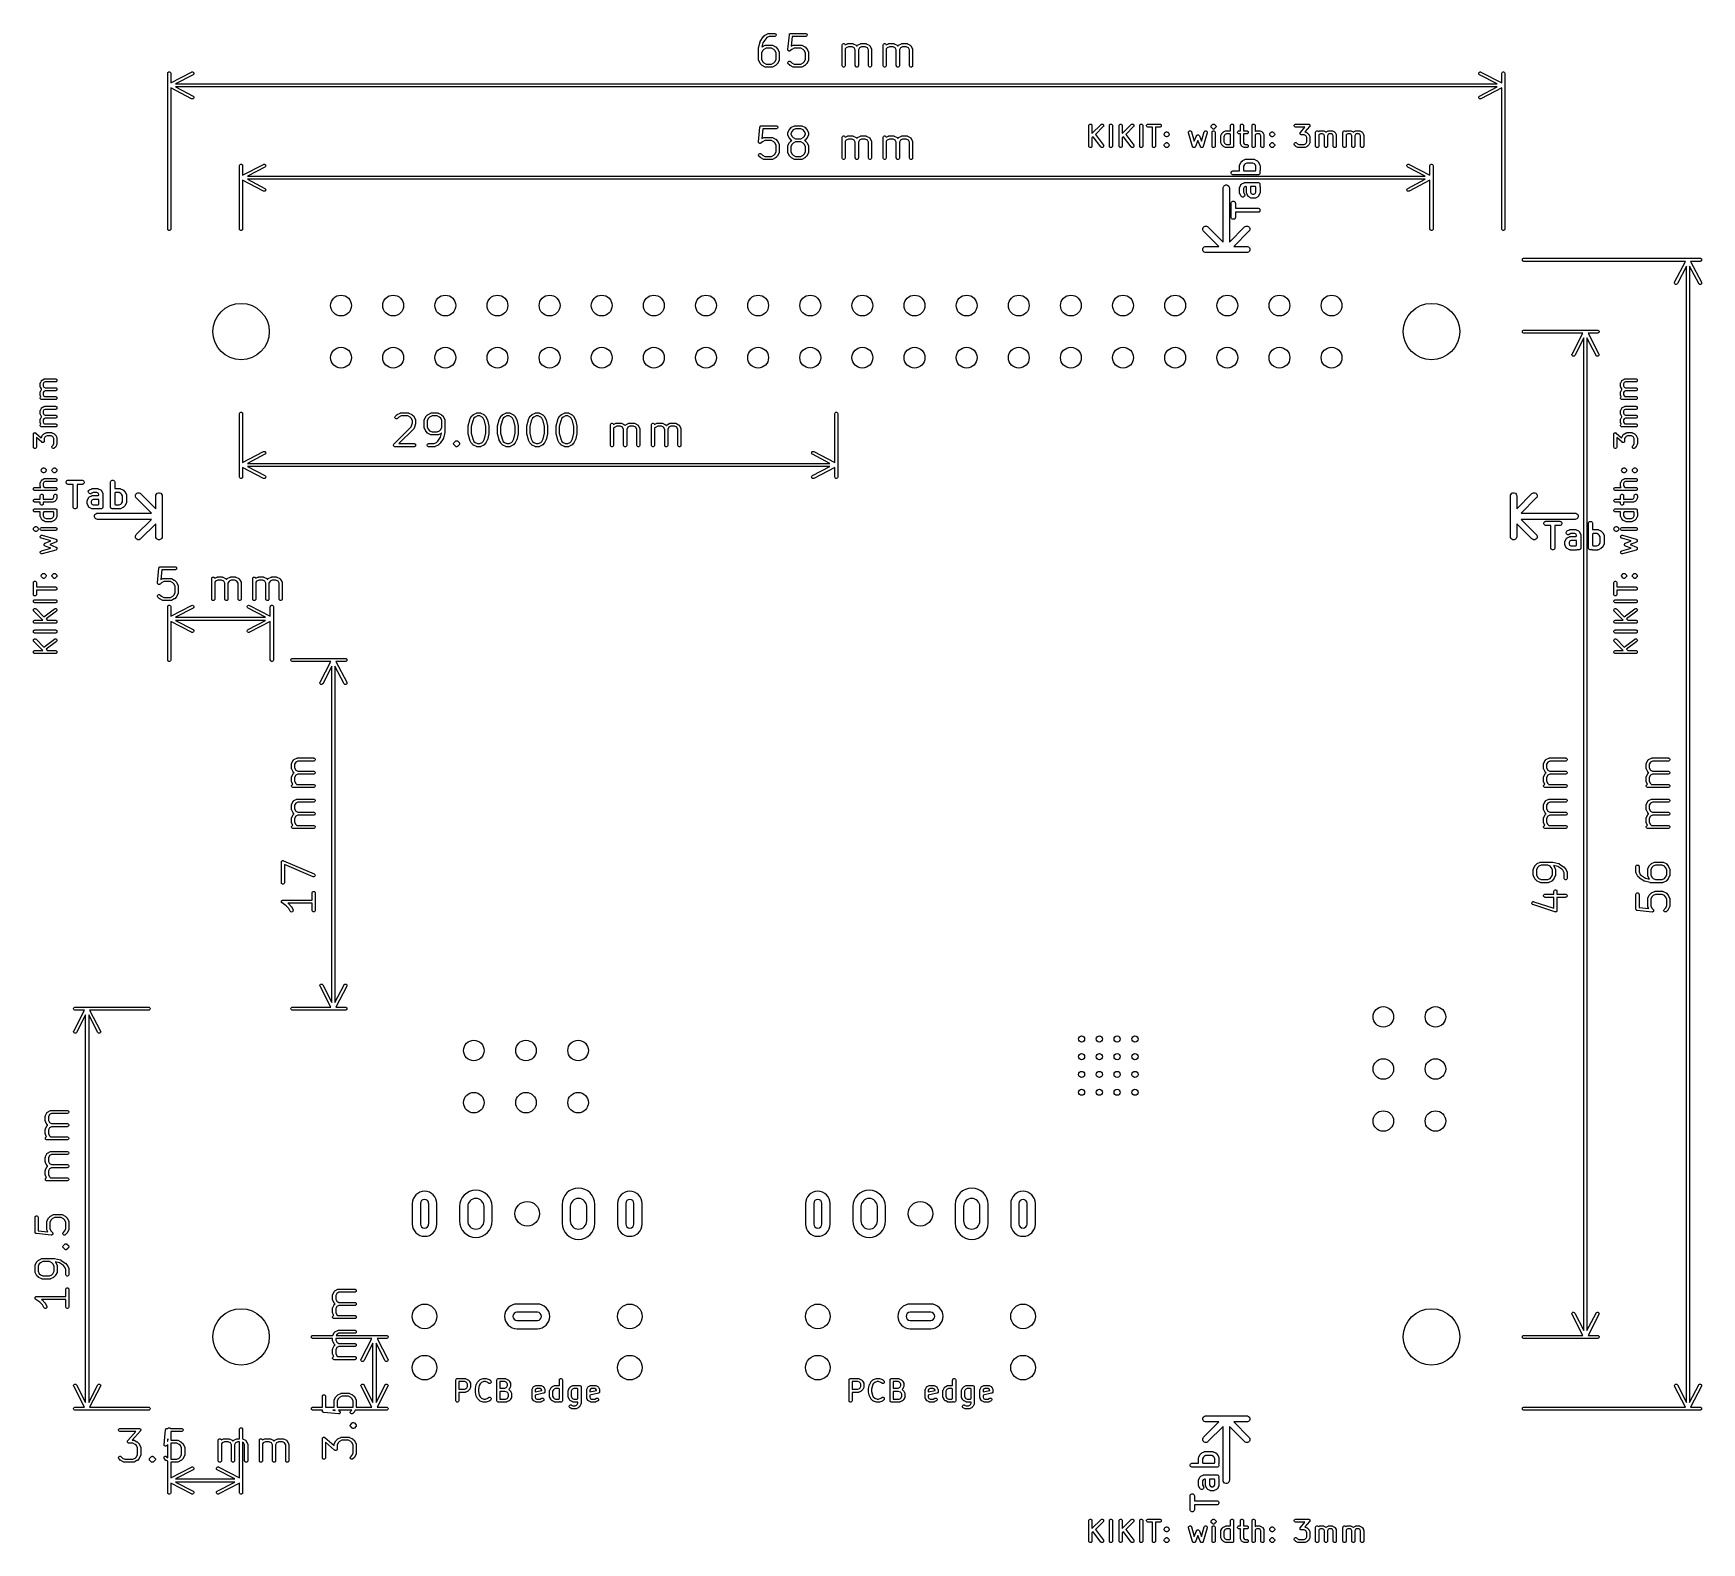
# Model space of a CAD drawing. Header units: inches. Extents: x 1.65 to 4.85, y -4.53 to -1.63.
import ezdxf

# ---------------------------------------------------------------- set-up
doc = ezdxf.new("R2010")
doc.units = ezdxf.units.IN
doc.header["$MEASUREMENT"] = 0
doc.layers.add('BLACK', color=250, linetype='CONTINUOUS')

msp = doc.modelspace()

# ---------------------------------------------------------------- linework, layer by layer
at = {"layer": 'BLACK', "linetype": 'CONTINUOUS'}
for p, q in [((3.0398, -1.6602), (3.0398, -1.66)), ((3.0398, -1.66), (3.0399, -1.66)), ((3.0398, -1.6604), (3.0398, -1.6602)), ((3.0398, -1.6605), (3.0398, -1.6604)), ((3.0398, -1.6606), (3.0398, -1.6605)), ((3.0398, -1.6831), (3.0398, -1.6606)), ((3.0399, -1.6599), (3.0427, -1.6486)), ((3.0399, -1.66), (3.0399, -1.6599)), ((3.0427, -1.6486), (3.0428, -1.6483)), ((3.0428, -1.6482), (3.0429, -1.6481)), ((3.0428, -1.6483), (3.0428, -1.6482)), ((3.0429, -1.648), (3.0431, -1.6477)), ((3.0429, -1.6481), (3.0429, -1.648)), ((3.0429, -1.6481), (3.0429, -1.6481)), ((3.0431, -1.6477), (3.0487, -1.6393)), ((3.0483, -1.6506), (3.0463, -1.6585)), ((3.0463, -1.6585), (3.0465, -1.6583)), ((3.0465, -1.6583), (3.0466, -1.6583)), ((3.0466, -1.6582), (3.0467, -1.6581)), ((3.0466, -1.6583), (3.0466, -1.6582)), ((3.0467, -1.6581), (3.0468, -1.6581)), ((3.0468, -1.6581), (3.047, -1.6579)), ((3.047, -1.6579), (3.0527, -1.6551)), ((3.0501, -1.663), (3.048, -1.6652)), ((3.0535, -1.6428), (3.0483, -1.6506)), ((3.0487, -1.6393), (3.0489, -1.639)), ((3.0487, -1.6393), (3.0487, -1.6393)), ((3.0487, -1.6393), (3.0487, -1.6393)), ((3.0489, -1.639), (3.0491, -1.6388)), ((3.0491, -1.6388), (3.0519, -1.636)), ((3.0491, -1.6388), (3.0491, -1.6388)), ((3.0491, -1.6388), (3.0491, -1.6388)), ((3.0547, -1.6607), (3.0501, -1.663)), ((3.0519, -1.636), (3.0521, -1.6358)), ((3.0521, -1.6358), (3.0522, -1.6358)), ((3.0522, -1.6358), (3.0523, -1.6357)), ((3.0523, -1.6357), (3.0524, -1.6356)), ((3.0524, -1.6356), (3.0527, -1.6355)), ((3.0524, -1.6356), (3.0524, -1.6356)), ((3.0527, -1.6355), (3.0583, -1.6326)), ((3.0527, -1.6551), (3.0532, -1.6549)), ((3.0532, -1.6549), (3.0533, -1.6549)), ((3.0533, -1.6549), (3.0534, -1.6549)), ((3.0534, -1.6549), (3.054, -1.6548)), ((3.0557, -1.6405), (3.0535, -1.6428)), ((3.054, -1.6548), (3.0652, -1.6548)), ((3.0645, -1.6607), (3.0547, -1.6607)), ((3.0603, -1.6382), (3.0557, -1.6405)), ((3.0583, -1.6326), (3.0588, -1.6324)), ((3.0588, -1.6324), (3.0589, -1.6324)), ((3.0589, -1.6324), (3.059, -1.6324)), ((3.059, -1.6324), (3.0596, -1.6323)), ((3.0596, -1.6323), (3.0709, -1.6323)), ((3.0709, -1.6382), (3.0603, -1.6382)), ((3.0691, -1.663), (3.0645, -1.6607)), ((3.0652, -1.6548), (3.0658, -1.6549)), ((3.0658, -1.6549), (3.0659, -1.6549)), ((3.0659, -1.6549), (3.066, -1.6549)), ((3.066, -1.6549), (3.0666, -1.6551)), ((3.0666, -1.6551), (3.0722, -1.6579)), ((3.0713, -1.6652), (3.0691, -1.663)), ((3.0709, -1.6323), (3.0714, -1.6324)), ((3.0714, -1.6382), (3.0709, -1.6382)), ((3.0714, -1.6324), (3.0725, -1.6328)), ((3.0725, -1.6377), (3.0714, -1.6382)), ((3.0722, -1.6579), (3.0724, -1.6581)), ((3.0724, -1.6581), (3.0725, -1.6581)), ((3.0725, -1.6328), (3.0733, -1.6336)), ((3.0733, -1.6369), (3.0725, -1.6377)), ((3.0725, -1.6581), (3.0726, -1.6582)), ((3.0726, -1.6582), (3.0727, -1.6583)), ((3.0727, -1.6583), (3.0727, -1.6583)), ((3.0727, -1.6583), (3.073, -1.6585)), ((3.073, -1.6585), (3.0758, -1.6613)), ((3.0733, -1.6336), (3.0738, -1.6347)), ((3.0738, -1.6359), (3.0733, -1.6369)), ((3.0738, -1.6347), (3.0738, -1.6359)), ((3.0758, -1.6613), (3.076, -1.6615)), ((3.076, -1.6615), (3.076, -1.6616)), ((3.076, -1.6616), (3.0761, -1.6617)), ((3.0761, -1.6617), (3.0761, -1.6618)), ((3.0761, -1.6618), (3.0762, -1.6618)), ((3.0762, -1.6618), (3.0763, -1.6621)), ((3.0763, -1.6621), (3.0791, -1.6677)), ((3.096, -1.6631), (3.0989, -1.635)), ((3.096, -1.6637), (3.096, -1.6631)), ((3.0961, -1.6638), (3.096, -1.6637)), ((3.0961, -1.664), (3.0961, -1.6638)), ((3.0963, -1.6644), (3.0961, -1.664)), ((3.0989, -1.6346), (3.099, -1.6344)), ((3.0989, -1.6347), (3.0989, -1.6346)), ((3.0989, -1.6348), (3.0989, -1.6347)), ((3.0989, -1.635), (3.0989, -1.6348)), ((3.099, -1.6344), (3.0992, -1.634)), ((3.0992, -1.634), (3.0993, -1.6336)), ((3.0993, -1.6336), (3.0994, -1.6335)), ((3.0994, -1.6335), (3.0995, -1.6334)), ((3.0995, -1.6334), (3.0999, -1.6331)), ((3.0999, -1.6331), (3.1002, -1.6328)), ((3.1002, -1.6328), (3.1003, -1.6328)), ((3.1003, -1.6328), (3.1004, -1.6327)), ((3.1004, -1.6327), (3.1008, -1.6325)), ((3.1008, -1.6325), (3.1012, -1.6324)), ((3.1035, -1.663), (3.1011, -1.6655)), ((3.1012, -1.6324), (3.1014, -1.6324)), ((3.1014, -1.6324), (3.1015, -1.6323)), ((3.1015, -1.6323), (3.1016, -1.6323)), ((3.1016, -1.6323), (3.1018, -1.6323)), ((3.1018, -1.6323), (3.1299, -1.6323)), ((3.1045, -1.6382), (3.1026, -1.6569)), ((3.1026, -1.6569), (3.1061, -1.6551)), ((3.1081, -1.6607), (3.1035, -1.663)), ((3.1299, -1.6382), (3.1045, -1.6382)), ((3.1061, -1.6551), (3.1066, -1.6549)), ((3.1066, -1.6549), (3.1067, -1.6549)), ((3.1067, -1.6549), (3.1068, -1.6549)), ((3.1068, -1.6549), (3.1074, -1.6548)), ((3.1074, -1.6548), (3.1215, -1.6548)), ((3.1208, -1.6607), (3.1081, -1.6607)), ((3.1254, -1.663), (3.1208, -1.6607)), ((3.1215, -1.6548), (3.1221, -1.6549)), ((3.1221, -1.6549), (3.1222, -1.6549)), ((3.1222, -1.6549), (3.1223, -1.6549)), ((3.1223, -1.6549), (3.1228, -1.6551)), ((3.1228, -1.6551), (3.1284, -1.6579)), ((3.1275, -1.6652), (3.1254, -1.663)), ((3.1284, -1.6579), (3.1287, -1.6581)), ((3.1287, -1.6581), (3.1287, -1.6581)), ((3.1287, -1.6581), (3.1288, -1.6582)), ((3.1288, -1.6582), (3.1289, -1.6583)), ((3.1289, -1.6583), (3.129, -1.6583)), ((3.129, -1.6583), (3.1292, -1.6585)), ((3.1292, -1.6585), (3.132, -1.6613)), ((3.1299, -1.6323), (3.1305, -1.6324)), ((3.1305, -1.6382), (3.1299, -1.6382)), ((3.1305, -1.6324), (3.1316, -1.6328)), ((3.1316, -1.6377), (3.1305, -1.6382)), ((3.1316, -1.6328), (3.1324, -1.6336)), ((3.1324, -1.6369), (3.1316, -1.6377)), ((3.132, -1.6613), (3.1322, -1.6615)), ((3.1322, -1.6615), (3.1323, -1.6616)), ((3.1323, -1.6616), (3.1323, -1.6617)), ((3.1323, -1.6617), (3.1324, -1.6618)), ((3.1324, -1.6336), (3.1328, -1.6347)), ((3.1328, -1.6359), (3.1324, -1.6369)), ((3.1324, -1.6618), (3.1324, -1.6618)), ((3.1324, -1.6618), (3.1326, -1.6621)), ((3.1326, -1.6621), (3.1354, -1.6677)), ((3.1328, -1.6347), (3.1328, -1.6359)), ((3.2001, -1.6544), (3.2006, -1.6533)), ((3.2001, -1.655), (3.2001, -1.6544)), ((3.2001, -1.6943), (3.2001, -1.655)), ((3.2006, -1.6533), (3.2014, -1.6525)), ((3.2014, -1.6525), (3.2025, -1.6521)), ((3.2025, -1.6521), (3.2036, -1.6521)), ((3.2036, -1.6521), (3.2047, -1.6525)), ((3.2047, -1.6525), (3.2055, -1.6533)), ((3.2055, -1.6533), (3.2059, -1.6544)), ((3.2059, -1.6544), (3.2102, -1.6523)), ((3.2059, -1.6544), (3.2059, -1.6544)), ((3.2076, -1.6602), (3.206, -1.6618)), ((3.206, -1.6618), (3.206, -1.6943)), ((3.2122, -1.6579), (3.2076, -1.6602)), ((3.2102, -1.6523), (3.2107, -1.6521)), ((3.2107, -1.6521), (3.2108, -1.6521)), ((3.2108, -1.6521), (3.2109, -1.6521)), ((3.2109, -1.6521), (3.2115, -1.652)), ((3.2115, -1.652), (3.2199, -1.652)), ((3.2192, -1.6579), (3.2122, -1.6579)), ((3.2233, -1.66), (3.2192, -1.6579)), ((3.2199, -1.652), (3.2205, -1.6521)), ((3.2205, -1.6521), (3.2206, -1.6521)), ((3.2206, -1.6521), (3.2207, -1.6521)), ((3.2207, -1.6521), (3.2212, -1.6523)), ((3.2212, -1.6523), (3.2269, -1.6551)), ((3.2254, -1.6641), (3.2233, -1.66)), ((3.2269, -1.6551), (3.227, -1.6552)), ((3.227, -1.6552), (3.227, -1.6552)), ((3.227, -1.6552), (3.2271, -1.6553)), ((3.2271, -1.6553), (3.2273, -1.6554)), ((3.2273, -1.6554), (3.2276, -1.6557)), ((3.2276, -1.6557), (3.2279, -1.656)), ((3.2279, -1.656), (3.2281, -1.6563)), ((3.2281, -1.6563), (3.2281, -1.6563)), ((3.2281, -1.6563), (3.2281, -1.6564)), ((3.2281, -1.6564), (3.2282, -1.6565)), ((3.2282, -1.6565), (3.2283, -1.6568)), ((3.2283, -1.6568), (3.2285, -1.6565)), ((3.2285, -1.6565), (3.2286, -1.6564)), ((3.2286, -1.6563), (3.2288, -1.656)), ((3.2286, -1.6564), (3.2286, -1.6563)), ((3.2286, -1.6563), (3.2286, -1.6563)), ((3.2288, -1.656), (3.2291, -1.6557)), ((3.2291, -1.6557), (3.2293, -1.6554)), ((3.2293, -1.6554), (3.2296, -1.6553)), ((3.2296, -1.6553), (3.2297, -1.6552)), ((3.2297, -1.6552), (3.2298, -1.6551)), ((3.2297, -1.6552), (3.2297, -1.6552)), ((3.2298, -1.6551), (3.2355, -1.6523)), ((3.2334, -1.66), (3.2313, -1.6641)), ((3.2375, -1.6579), (3.2334, -1.66)), ((3.2355, -1.6523), (3.236, -1.6521)), ((3.236, -1.6521), (3.2361, -1.6521)), ((3.2361, -1.6521), (3.2362, -1.6521)), ((3.2362, -1.6521), (3.2368, -1.652)), ((3.2368, -1.652), (3.2452, -1.652)), ((3.2445, -1.6579), (3.2375, -1.6579)), ((3.2486, -1.66), (3.2445, -1.6579)), ((3.2452, -1.652), (3.2458, -1.6521)), ((3.2458, -1.6521), (3.2459, -1.6521)), ((3.2459, -1.6521), (3.246, -1.6521)), ((3.246, -1.6521), (3.2465, -1.6523)), ((3.2465, -1.6523), (3.2522, -1.6551)), ((3.2507, -1.6641), (3.2486, -1.66)), ((3.2522, -1.6551), (3.2523, -1.6552)), ((3.2523, -1.6552), (3.2523, -1.6552)), ((3.2523, -1.6552), (3.2524, -1.6553)), ((3.2524, -1.6553), (3.2527, -1.6554)), ((3.2527, -1.6554), (3.2529, -1.6557)), ((3.2529, -1.6557), (3.2532, -1.656)), ((3.2532, -1.656), (3.2534, -1.6563)), ((3.2534, -1.6563), (3.2534, -1.6563)), ((3.2534, -1.6563), (3.2534, -1.6564)), ((3.2534, -1.6564), (3.2535, -1.6565)), ((3.2535, -1.6565), (3.2563, -1.6621)), ((3.2563, -1.6621), (3.2565, -1.6626)), ((3.2565, -1.6626), (3.2565, -1.6627)), ((3.2565, -1.6627), (3.2566, -1.6628)), ((3.2566, -1.6628), (3.2566, -1.6634)), ((3.2566, -1.6634), (3.2566, -1.6943)), ((3.2788, -1.655), (3.2789, -1.6544)), ((3.2788, -1.6943), (3.2788, -1.655)), ((3.2789, -1.6544), (3.2793, -1.6533)), ((3.2793, -1.6533), (3.2801, -1.6525)), ((3.2801, -1.6525), (3.2812, -1.6521)), ((3.2812, -1.6521), (3.2824, -1.6521)), ((3.2824, -1.6521), (3.2834, -1.6525)), ((3.2834, -1.6525), (3.2842, -1.6533)), ((3.2842, -1.6533), (3.2847, -1.6544)), ((3.2847, -1.6544), (3.2889, -1.6523)), ((3.2847, -1.6544), (3.2847, -1.6544)), ((3.2863, -1.6602), (3.2847, -1.6618)), ((3.2847, -1.6618), (3.2847, -1.6943)), ((3.2909, -1.6579), (3.2863, -1.6602)), ((3.2889, -1.6523), (3.2894, -1.6521)), ((3.2894, -1.6521), (3.2895, -1.6521)), ((3.2895, -1.6521), (3.2896, -1.6521)), ((3.2896, -1.6521), (3.2902, -1.652)), ((3.2902, -1.652), (3.2987, -1.652)), ((3.298, -1.6579), (3.2909, -1.6579)), ((3.3021, -1.66), (3.298, -1.6579)), ((3.2987, -1.652), (3.2992, -1.6521)), ((3.2992, -1.6521), (3.2993, -1.6521)), ((3.2993, -1.6521), (3.2994, -1.6521)), ((3.2994, -1.6521), (3.3, -1.6523)), ((3.3, -1.6523), (3.3056, -1.6551)), ((3.3041, -1.6641), (3.3021, -1.66)), ((3.3056, -1.6551), (3.3057, -1.6552)), ((3.3057, -1.6552), (3.3057, -1.6552)), ((3.3057, -1.6552), (3.3058, -1.6553)), ((3.3058, -1.6553), (3.3061, -1.6554)), ((3.3061, -1.6554), (3.3063, -1.6557)), ((3.3063, -1.6557), (3.3066, -1.656)), ((3.3066, -1.656), (3.3068, -1.6563)), ((3.3068, -1.6563), (3.3068, -1.6563)), ((3.3068, -1.6563), (3.3069, -1.6564)), ((3.3069, -1.6564), (3.3069, -1.6565)), ((3.3069, -1.6565), (3.3071, -1.6568)), ((3.3071, -1.6568), (3.3073, -1.6565)), ((3.3073, -1.6564), (3.3073, -1.6563)), ((3.3073, -1.6563), (3.3074, -1.6563)), ((3.3073, -1.6565), (3.3073, -1.6564)), ((3.3074, -1.6563), (3.3076, -1.656)), ((3.3076, -1.656), (3.3078, -1.6557)), ((3.3078, -1.6557), (3.3081, -1.6554)), ((3.3081, -1.6554), (3.3084, -1.6553)), ((3.3084, -1.6553), (3.3084, -1.6552)), ((3.3084, -1.6552), (3.3085, -1.6552)), ((3.3085, -1.6552), (3.3086, -1.6551)), ((3.3086, -1.6551), (3.3142, -1.6523)), ((3.3121, -1.66), (3.31, -1.6641)), ((3.3162, -1.6579), (3.3121, -1.66)), ((3.3142, -1.6523), (3.3147, -1.6521)), ((3.3147, -1.6521), (3.3148, -1.6521)), ((3.3148, -1.6521), (3.3149, -1.6521)), ((3.3149, -1.6521), (3.3155, -1.652)), ((3.3155, -1.652), (3.324, -1.652)), ((3.3233, -1.6579), (3.3162, -1.6579)), ((3.3274, -1.66), (3.3233, -1.6579)), ((3.324, -1.652), (3.3245, -1.6521)), ((3.3245, -1.6521), (3.3246, -1.6521)), ((3.3246, -1.6521), (3.3247, -1.6521)), ((3.3247, -1.6521), (3.3253, -1.6523)), ((3.3253, -1.6523), (3.3309, -1.6551)), ((3.3294, -1.6641), (3.3274, -1.66)), ((3.3309, -1.6551), (3.331, -1.6552)), ((3.331, -1.6552), (3.331, -1.6552)), ((3.331, -1.6552), (3.3311, -1.6553)), ((3.3311, -1.6553), (3.3314, -1.6554)), ((3.3314, -1.6554), (3.3316, -1.6557)), ((3.3316, -1.6557), (3.3319, -1.656)), ((3.3319, -1.656), (3.3321, -1.6563)), ((3.3321, -1.6563), (3.3321, -1.6563)), ((3.3321, -1.6563), (3.3322, -1.6564)), ((3.3322, -1.6564), (3.3322, -1.6565)), ((3.3322, -1.6565), (3.335, -1.6621)), ((3.335, -1.6621), (3.3352, -1.6626)), ((3.3352, -1.6626), (3.3353, -1.6627)), ((3.3353, -1.6627), (3.3353, -1.6628)), ((3.3353, -1.6628), (3.3353, -1.6634)), ((3.3353, -1.6634), (3.3353, -1.6943)), ((3.0398, -1.6837), (3.0398, -1.6831)), ((3.0399, -1.6838), (3.0398, -1.6837)), ((3.0399, -1.6839), (3.0399, -1.6838)), ((3.0401, -1.6844), (3.0399, -1.6839)), ((3.0429, -1.69), (3.0401, -1.6844)), ((3.0431, -1.6903), (3.0429, -1.69)), ((3.0431, -1.6904), (3.0431, -1.6903)), ((3.0432, -1.6904), (3.0431, -1.6904)), ((3.0432, -1.6905), (3.0432, -1.6904)), ((3.0433, -1.6906), (3.0432, -1.6905)), ((3.0435, -1.6908), (3.0433, -1.6906)), ((3.0463, -1.6936), (3.0435, -1.6908)), ((3.048, -1.6652), (3.0457, -1.6697)), ((3.0457, -1.6697), (3.0457, -1.6824)), ((3.0457, -1.6824), (3.048, -1.687)), ((3.0465, -1.6938), (3.0463, -1.6936)), ((3.0466, -1.6939), (3.0465, -1.6938)), ((3.0467, -1.694), (3.0466, -1.6939)), ((3.0466, -1.6939), (3.0466, -1.6939)), ((3.0468, -1.694), (3.0467, -1.694)), ((3.047, -1.6942), (3.0468, -1.694)), ((3.0527, -1.697), (3.047, -1.6942)), ((3.048, -1.687), (3.0501, -1.6891)), ((3.0501, -1.6891), (3.0547, -1.6914)), ((3.0547, -1.6914), (3.0645, -1.6914)), ((3.0645, -1.6914), (3.0691, -1.6891)), ((3.0722, -1.6942), (3.0666, -1.697)), ((3.0691, -1.6891), (3.0713, -1.687)), ((3.0735, -1.6697), (3.0713, -1.6652)), ((3.0713, -1.687), (3.0735, -1.6824)), ((3.0724, -1.694), (3.0722, -1.6942)), ((3.0725, -1.694), (3.0724, -1.694)), ((3.0726, -1.6939), (3.0725, -1.694)), ((3.0727, -1.6939), (3.0726, -1.6939)), ((3.073, -1.6936), (3.0727, -1.6938)), ((3.0727, -1.6938), (3.0727, -1.6939)), ((3.0758, -1.6908), (3.073, -1.6936)), ((3.0735, -1.6824), (3.0735, -1.6697)), ((3.076, -1.6906), (3.0758, -1.6908)), ((3.0761, -1.6904), (3.076, -1.6905)), ((3.076, -1.6905), (3.076, -1.6906)), ((3.0762, -1.6903), (3.0761, -1.6904)), ((3.0761, -1.6904), (3.0761, -1.6904)), ((3.0763, -1.69), (3.0762, -1.6903)), ((3.0791, -1.6844), (3.0763, -1.69)), ((3.0791, -1.6677), (3.0793, -1.6682)), ((3.0793, -1.6839), (3.0791, -1.6844)), ((3.0793, -1.6682), (3.0793, -1.6684)), ((3.0793, -1.6684), (3.0794, -1.6685)), ((3.0794, -1.6837), (3.0793, -1.6838)), ((3.0793, -1.6838), (3.0793, -1.6839)), ((3.0794, -1.6685), (3.0794, -1.669)), ((3.0794, -1.669), (3.0794, -1.6831)), ((3.0794, -1.6831), (3.0794, -1.6837)), ((3.0961, -1.6881), (3.0965, -1.6871)), ((3.0961, -1.6893), (3.0961, -1.6881)), ((3.0965, -1.6904), (3.0961, -1.6893)), ((3.0964, -1.6648), (3.0963, -1.6644)), ((3.0965, -1.6649), (3.0964, -1.6648)), ((3.0965, -1.665), (3.0965, -1.6649)), ((3.0968, -1.6653), (3.0965, -1.665)), ((3.0965, -1.6871), (3.0973, -1.6863)), ((3.0969, -1.6908), (3.0965, -1.6904)), ((3.0971, -1.6657), (3.0968, -1.6653)), ((3.0997, -1.6936), (3.0969, -1.6908)), ((3.0972, -1.6658), (3.0971, -1.6657)), ((3.0973, -1.6659), (3.0972, -1.6658)), ((3.0977, -1.666), (3.0973, -1.6659)), ((3.0973, -1.6863), (3.0984, -1.6858)), ((3.0981, -1.6662), (3.0977, -1.666)), ((3.0983, -1.6662), (3.0981, -1.6662)), ((3.0984, -1.6663), (3.0983, -1.6662)), ((3.0988, -1.6663), (3.0984, -1.6663)), ((3.0984, -1.6858), (3.0996, -1.6858)), ((3.0993, -1.6663), (3.0988, -1.6663)), ((3.0994, -1.6663), (3.0993, -1.6663)), ((3.0996, -1.6663), (3.0994, -1.6663)), ((3.1, -1.6661), (3.0996, -1.6663)), ((3.0996, -1.6858), (3.1006, -1.6863)), ((3.0999, -1.6938), (3.0997, -1.6936)), ((3.1, -1.6939), (3.0999, -1.6938)), ((3.1004, -1.666), (3.1, -1.6661)), ((3.1001, -1.6939), (3.1, -1.6939)), ((3.1002, -1.694), (3.1001, -1.6939)), ((3.1005, -1.6942), (3.1002, -1.694)), ((3.1002, -1.694), (3.1002, -1.694)), ((3.1005, -1.6659), (3.1004, -1.666)), ((3.1006, -1.6659), (3.1005, -1.6659)), ((3.1061, -1.697), (3.1005, -1.6942)), ((3.1011, -1.6655), (3.1006, -1.6659)), ((3.1006, -1.6863), (3.1011, -1.6866)), ((3.1011, -1.6866), (3.1035, -1.6891)), ((3.1035, -1.6891), (3.1081, -1.6914)), ((3.1081, -1.6914), (3.1208, -1.6914)), ((3.1208, -1.6914), (3.1254, -1.6891)), ((3.1284, -1.6942), (3.1228, -1.697)), ((3.1254, -1.6891), (3.1275, -1.687)), ((3.1298, -1.6697), (3.1275, -1.6652)), ((3.1275, -1.687), (3.1298, -1.6824)), ((3.1287, -1.694), (3.1284, -1.6942)), ((3.1288, -1.6939), (3.1287, -1.694)), ((3.1287, -1.694), (3.1287, -1.694)), ((3.1289, -1.6939), (3.1288, -1.6939)), ((3.129, -1.6938), (3.1289, -1.6939)), ((3.1292, -1.6936), (3.129, -1.6938)), ((3.132, -1.6908), (3.1292, -1.6936)), ((3.1298, -1.6824), (3.1298, -1.6697)), ((3.1322, -1.6906), (3.132, -1.6908)), ((3.1323, -1.6905), (3.1322, -1.6906)), ((3.1324, -1.6904), (3.1323, -1.6904)), ((3.1323, -1.6904), (3.1323, -1.6905)), ((3.1326, -1.69), (3.1324, -1.6903)), ((3.1324, -1.6903), (3.1324, -1.6904)), ((3.1354, -1.6844), (3.1326, -1.69)), ((3.1354, -1.6677), (3.1356, -1.6682)), ((3.1356, -1.6839), (3.1354, -1.6844)), ((3.1356, -1.6682), (3.1356, -1.6684)), ((3.1356, -1.6684), (3.1356, -1.6685)), ((3.1356, -1.6685), (3.1357, -1.669)), ((3.1357, -1.6831), (3.1356, -1.6837)), ((3.1356, -1.6837), (3.1356, -1.6838)), ((3.1356, -1.6838), (3.1356, -1.6839)), ((3.1357, -1.669), (3.1357, -1.6831)), ((3.2001, -1.6949), (3.2001, -1.6943)), ((3.2006, -1.696), (3.2001, -1.6949)), ((3.2014, -1.6968), (3.2006, -1.696)), ((3.2055, -1.696), (3.2047, -1.6968)), ((3.2059, -1.6949), (3.2055, -1.696)), ((3.206, -1.6943), (3.2059, -1.6949)), ((3.2254, -1.6943), (3.2254, -1.6641)), ((3.2255, -1.6949), (3.2254, -1.6943)), ((3.2259, -1.696), (3.2255, -1.6949)), ((3.2267, -1.6968), (3.2259, -1.696)), ((3.2308, -1.696), (3.23, -1.6968)), ((3.2312, -1.6949), (3.2308, -1.696)), ((3.2313, -1.6943), (3.2312, -1.6949)), ((3.2313, -1.6641), (3.2313, -1.6943)), ((3.2507, -1.6943), (3.2507, -1.6641)), ((3.2508, -1.6949), (3.2507, -1.6943)), ((3.2512, -1.696), (3.2508, -1.6949)), ((3.252, -1.6968), (3.2512, -1.696)), ((3.2561, -1.696), (3.2553, -1.6968)), ((3.2566, -1.6949), (3.2561, -1.696)), ((3.2566, -1.6943), (3.2566, -1.6949)), ((3.2789, -1.6949), (3.2788, -1.6943)), ((3.2793, -1.696), (3.2789, -1.6949)), ((3.2801, -1.6968), (3.2793, -1.696)), ((3.2842, -1.696), (3.2834, -1.6968)), ((3.2847, -1.6949), (3.2842, -1.696)), ((3.2847, -1.6943), (3.2847, -1.6949)), ((3.3041, -1.6943), (3.3041, -1.6641)), ((3.3042, -1.6949), (3.3041, -1.6943)), ((3.3046, -1.696), (3.3042, -1.6949)), ((3.3054, -1.6968), (3.3046, -1.696)), ((3.3095, -1.696), (3.3087, -1.6968)), ((3.31, -1.6949), (3.3095, -1.696)), ((3.31, -1.6641), (3.31, -1.6943)), ((3.31, -1.6943), (3.31, -1.6949)), ((3.3294, -1.6943), (3.3294, -1.6641)), ((3.3295, -1.6949), (3.3294, -1.6943)), ((3.3299, -1.696), (3.3295, -1.6949)), ((3.3308, -1.6968), (3.3299, -1.696)), ((3.3349, -1.696), (3.334, -1.6968)), ((3.3353, -1.6949), (3.3349, -1.696)), ((3.3353, -1.6943), (3.3353, -1.6949)), ((1.9065, -1.7092), (1.9066, -1.7086)), ((1.9065, -2.0079), (1.9065, -1.7092)), ((1.9066, -1.7086), (1.907, -1.7076)), ((1.907, -1.7076), (1.9078, -1.7067)), ((1.9078, -1.7067), (1.9089, -1.7063)), ((1.9089, -1.7063), (1.91, -1.7063)), ((1.91, -1.7063), (1.9111, -1.7067)), ((1.9111, -1.7067), (1.9119, -1.7076)), ((1.9119, -1.7076), (1.9123, -1.7086)), ((1.9123, -1.7086), (1.9124, -1.7092)), ((1.9124, -1.7274), (1.9524, -1.7066)), ((1.9124, -1.7092), (1.9124, -1.7274)), ((1.9552, -1.7118), (1.9215, -1.7293)), ((1.9524, -1.7066), (1.953, -1.7064)), ((1.953, -1.7064), (1.9541, -1.7063)), ((1.9541, -1.7063), (1.9552, -1.7066)), ((1.9552, -1.7066), (1.9561, -1.7073)), ((1.9556, -1.7115), (1.9552, -1.7118)), ((1.9564, -1.7106), (1.9556, -1.7115)), ((1.9561, -1.7073), (1.9566, -1.7084)), ((1.9567, -1.7095), (1.9564, -1.7106)), ((1.9566, -1.7084), (1.9567, -1.7095)), ((3.0532, -1.6972), (3.0527, -1.697)), ((3.0533, -1.6972), (3.0532, -1.6972)), ((3.0534, -1.6972), (3.0533, -1.6972)), ((3.054, -1.6973), (3.0534, -1.6972)), ((3.0652, -1.6973), (3.054, -1.6973)), ((3.0658, -1.6972), (3.0652, -1.6973)), ((3.0659, -1.6972), (3.0658, -1.6972)), ((3.066, -1.6972), (3.0659, -1.6972)), ((3.0666, -1.697), (3.066, -1.6972)), ((3.1066, -1.6972), (3.1061, -1.697)), ((3.1067, -1.6972), (3.1066, -1.6972)), ((3.1068, -1.6972), (3.1067, -1.6972)), ((3.1074, -1.6973), (3.1068, -1.6972)), ((3.1215, -1.6973), (3.1074, -1.6973)), ((3.1221, -1.6972), (3.1215, -1.6973)), ((3.1222, -1.6972), (3.1221, -1.6972)), ((3.1223, -1.6972), (3.1222, -1.6972)), ((3.1228, -1.697), (3.1223, -1.6972)), ((3.2025, -1.6972), (3.2014, -1.6968)), ((3.2036, -1.6972), (3.2025, -1.6972)), ((3.2047, -1.6968), (3.2036, -1.6972)), ((3.2278, -1.6972), (3.2267, -1.6968)), ((3.2289, -1.6972), (3.2278, -1.6972)), ((3.23, -1.6968), (3.2289, -1.6972)), ((3.2531, -1.6972), (3.252, -1.6968)), ((3.2542, -1.6972), (3.2531, -1.6972)), ((3.2553, -1.6968), (3.2542, -1.6972)), ((3.2812, -1.6972), (3.2801, -1.6968)), ((3.2824, -1.6972), (3.2812, -1.6972)), ((3.2834, -1.6968), (3.2824, -1.6972)), ((3.3065, -1.6972), (3.3054, -1.6968)), ((3.3077, -1.6972), (3.3065, -1.6972)), ((3.3087, -1.6968), (3.3077, -1.6972)), ((3.3318, -1.6972), (3.3308, -1.6968)), ((3.333, -1.6972), (3.3318, -1.6972)), ((3.334, -1.6968), (3.333, -1.6972)), ((4.4212, -1.7095), (4.4213, -1.7084)), ((4.4216, -1.7106), (4.4212, -1.7095)), ((4.4213, -1.7084), (4.4219, -1.7073)), ((4.4223, -1.7115), (4.4216, -1.7106)), ((4.4219, -1.7073), (4.4227, -1.7066)), ((4.4228, -1.7118), (4.4223, -1.7115)), ((4.4227, -1.7066), (4.4238, -1.7063)), ((4.4564, -1.7293), (4.4228, -1.7118)), ((4.4238, -1.7063), (4.425, -1.7064)), ((4.425, -1.7064), (4.4255, -1.7066)), ((4.4255, -1.7066), (4.4656, -1.7274)), ((4.4656, -1.7086), (4.466, -1.7076)), ((4.4656, -1.7092), (4.4656, -1.7086)), ((4.4656, -1.7274), (4.4656, -1.7092)), ((4.466, -1.7076), (4.4669, -1.7067)), ((4.4669, -1.7067), (4.4679, -1.7063)), ((4.4679, -1.7063), (4.4691, -1.7063)), ((4.4691, -1.7063), (4.4701, -1.7067)), ((4.4701, -1.7067), (4.471, -1.7076)), ((4.471, -1.7076), (4.4714, -1.7086)), ((4.4714, -1.7086), (4.4715, -1.7092)), ((4.4715, -1.7092), (4.4715, -2.0079)), ((1.9524, -1.758), (1.9124, -1.7371)), ((1.9124, -1.7371), (1.9124, -2.0079)), ((1.9215, -1.7293), (4.4564, -1.7293)), ((4.4564, -1.7352), (1.9215, -1.7352)), ((1.9215, -1.7352), (1.9552, -1.7528)), ((1.953, -1.7582), (1.9524, -1.758)), ((1.9541, -1.7583), (1.953, -1.7582)), ((1.9552, -1.758), (1.9541, -1.7583)), ((1.9552, -1.7528), (1.9556, -1.7531)), ((1.9561, -1.7572), (1.9552, -1.758)), ((1.9556, -1.7531), (1.9564, -1.754)), ((1.9566, -1.7562), (1.9561, -1.7572)), ((1.9564, -1.754), (1.9567, -1.755)), ((1.9567, -1.755), (1.9566, -1.7562)), ((4.4212, -1.755), (4.4216, -1.754)), ((4.4213, -1.7562), (4.4212, -1.755)), ((4.4219, -1.7572), (4.4213, -1.7562)), ((4.4216, -1.754), (4.4223, -1.7531)), ((4.4227, -1.758), (4.4219, -1.7572)), ((4.4223, -1.7531), (4.4228, -1.7528)), ((4.4238, -1.7583), (4.4227, -1.758)), ((4.4228, -1.7528), (4.4564, -1.7352)), ((4.425, -1.7582), (4.4238, -1.7583)), ((4.4255, -1.758), (4.425, -1.7582)), ((4.4656, -1.7371), (4.4255, -1.758)), ((4.4656, -2.0079), (4.4656, -1.7371)), ((3.0398, -1.8403), (3.0426, -1.8122)), ((3.0426, -1.8122), (3.0427, -1.8119)), ((3.0427, -1.8116), (3.0429, -1.8112)), ((3.0427, -1.8118), (3.0427, -1.8116)), ((3.0427, -1.8119), (3.0427, -1.8118)), ((3.0427, -1.8119), (3.0427, -1.8119)), ((3.0429, -1.8112), (3.0431, -1.8108)), ((3.0431, -1.8108), (3.0432, -1.8107)), ((3.0432, -1.8107), (3.0433, -1.8106)), ((3.0433, -1.8106), (3.0436, -1.8103)), ((3.0436, -1.8103), (3.0439, -1.81)), ((3.0439, -1.81), (3.0441, -1.8099)), ((3.0441, -1.8099), (3.0442, -1.8098)), ((3.0442, -1.8098), (3.0446, -1.8097)), ((3.0446, -1.8097), (3.045, -1.8095)), ((3.045, -1.8095), (3.0452, -1.8095)), ((3.0452, -1.8095), (3.0453, -1.8095)), ((3.0453, -1.8095), (3.0453, -1.8095)), ((3.0453, -1.8095), (3.0456, -1.8095)), ((3.0456, -1.8095), (3.0737, -1.8095)), ((3.0482, -1.8154), (3.0464, -1.8341)), ((3.0737, -1.8154), (3.0482, -1.8154)), ((3.0737, -1.8095), (3.0743, -1.8095)), ((3.0743, -1.8153), (3.0737, -1.8154)), ((3.0743, -1.8095), (3.0753, -1.81)), ((3.0753, -1.8149), (3.0743, -1.8153)), ((3.0753, -1.81), (3.0761, -1.8108)), ((3.0761, -1.8141), (3.0753, -1.8149)), ((3.0761, -1.8108), (3.0766, -1.8119)), ((3.0766, -1.813), (3.0761, -1.8141)), ((3.0766, -1.8119), (3.0766, -1.813)), ((3.096, -1.8237), (3.0961, -1.8231)), ((3.096, -1.8265), (3.096, -1.8237)), ((3.0961, -1.8229), (3.0963, -1.8224)), ((3.0961, -1.823), (3.0961, -1.8229)), ((3.0961, -1.8231), (3.0961, -1.823)), ((3.0963, -1.8224), (3.0992, -1.8167)), ((3.0992, -1.8167), (3.0993, -1.8165)), ((3.0993, -1.8164), (3.0994, -1.8163)), ((3.0993, -1.8165), (3.0993, -1.8164)), ((3.0994, -1.8163), (3.0995, -1.8163)), ((3.0995, -1.8162), (3.0997, -1.816)), ((3.0995, -1.8163), (3.0995, -1.8162)), ((3.0997, -1.816), (3.1025, -1.8132)), ((3.1042, -1.8198), (3.1019, -1.8244)), ((3.1025, -1.8132), (3.1028, -1.813)), ((3.1028, -1.813), (3.1028, -1.8129)), ((3.1028, -1.8129), (3.1029, -1.8129)), ((3.1029, -1.8129), (3.103, -1.8128)), ((3.103, -1.8128), (3.1033, -1.8126)), ((3.103, -1.8128), (3.103, -1.8128)), ((3.1033, -1.8126), (3.1089, -1.8098)), ((3.1064, -1.8177), (3.1042, -1.8198)), ((3.1109, -1.8154), (3.1064, -1.8177)), ((3.1089, -1.8098), (3.1095, -1.8096)), ((3.1095, -1.8096), (3.1096, -1.8096)), ((3.1096, -1.8096), (3.1097, -1.8095)), ((3.1097, -1.8095), (3.1102, -1.8095)), ((3.1102, -1.8095), (3.1215, -1.8095)), ((3.1208, -1.8154), (3.1109, -1.8154)), ((3.1254, -1.8177), (3.1208, -1.8154)), ((3.1215, -1.8095), (3.1221, -1.8095)), ((3.1221, -1.8095), (3.1222, -1.8096)), ((3.1222, -1.8096), (3.1223, -1.8096)), ((3.1223, -1.8096), (3.1228, -1.8098)), ((3.1228, -1.8098), (3.1284, -1.8126)), ((3.1275, -1.8198), (3.1254, -1.8177)), ((3.1298, -1.8244), (3.1275, -1.8198)), ((3.1284, -1.8126), (3.1287, -1.8128)), ((3.1287, -1.8128), (3.1287, -1.8128)), ((3.1287, -1.8128), (3.1288, -1.8129)), ((3.1288, -1.8129), (3.1289, -1.8129)), ((3.1289, -1.8129), (3.129, -1.813)), ((3.129, -1.813), (3.1292, -1.8132)), ((3.1292, -1.8132), (3.132, -1.816)), ((3.132, -1.816), (3.1322, -1.8162)), ((3.1322, -1.8162), (3.1323, -1.8163)), ((3.1323, -1.8163), (3.1323, -1.8163)), ((3.1323, -1.8163), (3.1324, -1.8164)), ((3.1324, -1.8164), (3.1324, -1.8165)), ((3.1324, -1.8165), (3.1326, -1.8167)), ((3.1326, -1.8167), (3.1354, -1.8224)), ((3.1354, -1.8224), (3.1356, -1.8229)), ((3.1356, -1.8229), (3.1356, -1.823)), ((3.1356, -1.823), (3.1356, -1.8231)), ((3.1356, -1.8231), (3.1357, -1.8237)), ((3.1357, -1.8237), (3.1357, -1.8265)), ((3.6735, -1.8087), (3.674, -1.8076)), ((3.6735, -1.8092), (3.6735, -1.8087)), ((3.6735, -1.8486), (3.6735, -1.8092)), ((3.674, -1.8076), (3.6748, -1.8068)), ((3.6748, -1.8068), (3.6758, -1.8063)), ((3.6758, -1.8063), (3.677, -1.8063)), ((3.677, -1.8063), (3.6781, -1.8068)), ((3.6781, -1.8068), (3.6789, -1.8076)), ((3.6789, -1.8076), (3.6793, -1.8087)), ((3.6793, -1.8087), (3.6794, -1.8092)), ((3.6794, -1.8246), (3.6968, -1.8072)), ((3.6794, -1.8092), (3.6794, -1.8246)), ((3.701, -1.8113), (3.6859, -1.8264)), ((3.6968, -1.8072), (3.6973, -1.8068)), ((3.6973, -1.8068), (3.6983, -1.8063)), ((3.6983, -1.8063), (3.6995, -1.8063)), ((3.6995, -1.8063), (3.7006, -1.8068)), ((3.7006, -1.8068), (3.7014, -1.8076)), ((3.7014, -1.8109), (3.701, -1.8113)), ((3.7014, -1.8076), (3.7018, -1.8087)), ((3.7018, -1.8098), (3.7014, -1.8109)), ((3.7018, -1.8087), (3.7018, -1.8098)), ((3.7128, -1.8092), (3.7129, -1.8087)), ((3.7128, -1.8486), (3.7128, -1.8092)), ((3.7129, -1.8087), (3.7133, -1.8076)), ((3.7133, -1.8076), (3.7141, -1.8068)), ((3.7141, -1.8068), (3.7152, -1.8063)), ((3.7152, -1.8063), (3.7164, -1.8063)), ((3.7164, -1.8063), (3.7174, -1.8068)), ((3.7174, -1.8068), (3.7182, -1.8076)), ((3.7182, -1.8076), (3.7187, -1.8087)), ((3.7187, -1.8087), (3.7187, -1.8092)), ((3.7187, -1.8092), (3.7187, -1.8486)), ((3.7316, -1.8087), (3.7321, -1.8076)), ((3.7316, -1.8092), (3.7316, -1.8087)), ((3.7316, -1.8486), (3.7316, -1.8092)), ((3.7321, -1.8076), (3.7329, -1.8068)), ((3.7329, -1.8068), (3.734, -1.8063)), ((3.734, -1.8063), (3.7351, -1.8063)), ((3.7351, -1.8063), (3.7362, -1.8068)), ((3.7362, -1.8068), (3.737, -1.8076)), ((3.737, -1.8076), (3.7374, -1.8087)), ((3.7374, -1.8087), (3.7375, -1.8092)), ((3.7375, -1.8246), (3.7549, -1.8072)), ((3.7375, -1.8092), (3.7375, -1.8246)), ((3.7591, -1.8113), (3.7441, -1.8264)), ((3.7549, -1.8072), (3.7554, -1.8068)), ((3.7554, -1.8068), (3.7565, -1.8063)), ((3.7565, -1.8063), (3.7576, -1.8063)), ((3.7576, -1.8063), (3.7587, -1.8068)), ((3.7587, -1.8068), (3.7595, -1.8076)), ((3.7595, -1.8109), (3.7591, -1.8113)), ((3.7595, -1.8076), (3.7599, -1.8087)), ((3.7599, -1.8098), (3.7595, -1.8109)), ((3.7599, -1.8087), (3.7599, -1.8098)), ((3.771, -1.8087), (3.7714, -1.8076)), ((3.771, -1.8092), (3.771, -1.8087)), ((3.771, -1.8486), (3.771, -1.8092)), ((3.7714, -1.8076), (3.7723, -1.8068)), ((3.7723, -1.8068), (3.7733, -1.8063)), ((3.7733, -1.8063), (3.7745, -1.8063)), ((3.7745, -1.8063), (3.7755, -1.8068)), ((3.7755, -1.8068), (3.7764, -1.8076)), ((3.7764, -1.8076), (3.7768, -1.8087)), ((3.7768, -1.8087), (3.7769, -1.8092)), ((3.7769, -1.8092), (3.7769, -1.8486)), ((3.7841, -1.8087), (3.7846, -1.8076)), ((3.7841, -1.8098), (3.7841, -1.8087)), ((3.7846, -1.8109), (3.7841, -1.8098)), ((3.7846, -1.8076), (3.7854, -1.8068)), ((3.7854, -1.8117), (3.7846, -1.8109)), ((3.7854, -1.8068), (3.7865, -1.8063)), ((3.7865, -1.8121), (3.7854, -1.8117)), ((3.7865, -1.8063), (3.787, -1.8063)), ((3.787, -1.8122), (3.7865, -1.8121)), ((3.787, -1.8063), (3.8095, -1.8063)), ((3.7953, -1.8122), (3.787, -1.8122)), ((3.7953, -1.8486), (3.7953, -1.8122)), ((3.8095, -1.8122), (3.8012, -1.8122)), ((3.8012, -1.8122), (3.8012, -1.8486)), ((3.8095, -1.8063), (3.8101, -1.8063)), ((3.8101, -1.8121), (3.8095, -1.8122)), ((3.8101, -1.8063), (3.8112, -1.8068)), ((3.8112, -1.8117), (3.8101, -1.8121)), ((3.8112, -1.8068), (3.812, -1.8076)), ((3.812, -1.8109), (3.8112, -1.8117)), ((3.812, -1.8076), (3.8124, -1.8087)), ((3.8124, -1.8098), (3.812, -1.8109)), ((3.8124, -1.8087), (3.8124, -1.8098)), ((3.8187, -1.824), (3.8206, -1.8222)), ((3.8206, -1.8222), (3.821, -1.8218)), ((3.821, -1.8218), (3.8221, -1.8213)), ((3.8221, -1.8213), (3.8232, -1.8213)), ((3.8232, -1.8213), (3.8232, -1.8213)), ((3.8232, -1.8213), (3.8243, -1.8218)), ((3.8243, -1.8218), (3.8247, -1.8222)), ((3.8247, -1.8222), (3.8266, -1.824)), ((3.8647, -1.8226), (3.8648, -1.8215)), ((3.8648, -1.8232), (3.8647, -1.8226)), ((3.8648, -1.8215), (3.8654, -1.8205)), ((3.8723, -1.8494), (3.8648, -1.8232)), ((3.8654, -1.8205), (3.8663, -1.8197)), ((3.8663, -1.8197), (3.8674, -1.8194)), ((3.8674, -1.8194), (3.8685, -1.8196)), ((3.8685, -1.8196), (3.8696, -1.8201)), ((3.8696, -1.8201), (3.8703, -1.821)), ((3.8703, -1.821), (3.8705, -1.8216)), ((3.8705, -1.8216), (3.8756, -1.8395)), ((3.8897, -1.8395), (3.8948, -1.8216)), ((3.9005, -1.8232), (3.893, -1.8494)), ((3.8948, -1.8216), (3.895, -1.821)), ((3.895, -1.821), (3.8957, -1.8201)), ((3.8957, -1.8201), (3.8967, -1.8196)), ((3.8967, -1.8196), (3.8979, -1.8194)), ((3.8979, -1.8194), (3.899, -1.8197)), ((3.899, -1.8197), (3.8999, -1.8205)), ((3.8999, -1.8205), (3.9004, -1.8215)), ((3.9004, -1.8215), (3.9006, -1.8226)), ((3.9006, -1.8226), (3.9005, -1.8232)), ((3.9079, -1.8105), (3.9083, -1.8095)), ((3.9079, -1.8117), (3.9079, -1.8105)), ((3.9083, -1.8128), (3.9079, -1.8117)), ((3.9083, -1.8095), (3.9087, -1.809)), ((3.9087, -1.8132), (3.9083, -1.8128)), ((3.9087, -1.809), (3.9105, -1.8072)), ((3.9105, -1.8151), (3.9087, -1.8132)), ((3.9097, -1.8218), (3.9102, -1.8207)), ((3.9097, -1.8224), (3.9097, -1.8218)), ((3.9097, -1.8486), (3.9097, -1.8224)), ((3.9102, -1.8207), (3.911, -1.8199)), ((3.9105, -1.8072), (3.911, -1.8068)), ((3.911, -1.8154), (3.9105, -1.8151)), ((3.911, -1.8068), (3.9121, -1.8063)), ((3.9121, -1.8159), (3.911, -1.8154)), ((3.911, -1.8199), (3.9121, -1.8195)), ((3.9121, -1.8063), (3.9132, -1.8063)), ((3.9132, -1.8159), (3.9121, -1.8159)), ((3.9121, -1.8159), (3.9121, -1.8159)), ((3.9121, -1.8195), (3.9132, -1.8195)), ((3.9132, -1.8063), (3.9132, -1.8063)), ((3.9132, -1.8063), (3.9133, -1.8064)), ((3.9143, -1.8154), (3.9132, -1.8159)), ((3.9132, -1.8159), (3.9132, -1.8159)), ((3.9132, -1.8195), (3.9143, -1.8199)), ((3.9133, -1.8064), (3.9143, -1.8068)), ((3.9143, -1.8068), (3.9147, -1.8072)), ((3.9147, -1.8151), (3.9143, -1.8154)), ((3.9143, -1.8199), (3.9151, -1.8207)), ((3.9147, -1.8072), (3.9166, -1.809)), ((3.9166, -1.8132), (3.9147, -1.8151)), ((3.9151, -1.8207), (3.9155, -1.8218)), ((3.9155, -1.8218), (3.9156, -1.8224)), ((3.9156, -1.8224), (3.9156, -1.8486)), ((3.9166, -1.809), (3.917, -1.8095)), ((3.917, -1.8128), (3.9166, -1.8132)), ((3.917, -1.8095), (3.9171, -1.8098)), ((3.9174, -1.8117), (3.917, -1.8128)), ((3.9171, -1.8098), (3.9174, -1.8105)), ((3.9174, -1.8105), (3.9174, -1.8117)), ((3.9293, -1.824), (3.9312, -1.8222)), ((3.9312, -1.8222), (3.9314, -1.822)), ((3.9314, -1.822), (3.9314, -1.8219)), ((3.9314, -1.8219), (3.9315, -1.8219)), ((3.9315, -1.8219), (3.9316, -1.8218)), ((3.9316, -1.8218), (3.9317, -1.8218)), ((3.9317, -1.8218), (3.9319, -1.8216)), ((3.9319, -1.8216), (3.9357, -1.8197)), ((3.9357, -1.8197), (3.9362, -1.8195)), ((3.9362, -1.8195), (3.9363, -1.8195)), ((3.9363, -1.8195), (3.9364, -1.8195)), ((3.9364, -1.8195), (3.937, -1.8194)), ((3.937, -1.8194), (3.9445, -1.8194)), ((3.9445, -1.8194), (3.9451, -1.8195)), ((3.9451, -1.8195), (3.9452, -1.8195)), ((3.9452, -1.8195), (3.9453, -1.8195)), ((3.9453, -1.8092), (3.9454, -1.8087)), ((3.9453, -1.8195), (3.9453, -1.8092)), ((3.9453, -1.8195), (3.9453, -1.8195)), ((3.9454, -1.8087), (3.9458, -1.8076)), ((3.9458, -1.8076), (3.9466, -1.8068)), ((3.9466, -1.8068), (3.9477, -1.8063)), ((3.9477, -1.8063), (3.9488, -1.8063)), ((3.9488, -1.8063), (3.9499, -1.8068)), ((3.9499, -1.8068), (3.9507, -1.8076)), ((3.9507, -1.8076), (3.9512, -1.8087)), ((3.9512, -1.8087), (3.9512, -1.8092)), ((3.9512, -1.8092), (3.9512, -1.8486)), ((3.9585, -1.8218), (3.9589, -1.8207)), ((3.9585, -1.8229), (3.9585, -1.8218)), ((3.9589, -1.824), (3.9585, -1.8229)), ((3.9589, -1.8207), (3.9597, -1.8199)), ((3.9597, -1.8248), (3.9589, -1.824)), ((3.9597, -1.8199), (3.9608, -1.8195)), ((3.9608, -1.8195), (3.9614, -1.8194)), ((3.9614, -1.8194), (3.9641, -1.8194)), ((3.9641, -1.8087), (3.9645, -1.8076)), ((3.9641, -1.8092), (3.9641, -1.8087)), ((3.9641, -1.8194), (3.9641, -1.8092)), ((3.9645, -1.8076), (3.9654, -1.8068)), ((3.9654, -1.8068), (3.9664, -1.8063)), ((3.9664, -1.8063), (3.9676, -1.8063)), ((3.9676, -1.8063), (3.9686, -1.8068)), ((3.9686, -1.8068), (3.9695, -1.8076)), ((3.9695, -1.8076), (3.9699, -1.8087)), ((3.9699, -1.8087), (3.97, -1.8092)), ((3.97, -1.8092), (3.97, -1.8194)), ((3.97, -1.8194), (3.9764, -1.8194)), ((3.9764, -1.8194), (3.977, -1.8195)), ((3.977, -1.8195), (3.978, -1.8199)), ((3.978, -1.8199), (3.9788, -1.8207)), ((3.9788, -1.824), (3.978, -1.8248)), ((3.9788, -1.8207), (3.9793, -1.8218)), ((3.9793, -1.8229), (3.9788, -1.824)), ((3.9793, -1.8218), (3.9793, -1.8229)), ((3.9865, -1.8092), (3.9866, -1.8087)), ((3.9865, -1.8486), (3.9865, -1.8092)), ((3.9866, -1.8087), (3.987, -1.8076)), ((3.987, -1.8076), (3.9879, -1.8068)), ((3.9879, -1.8068), (3.9889, -1.8063)), ((3.9889, -1.8063), (3.9901, -1.8063)), ((3.9901, -1.8063), (3.9911, -1.8068)), ((3.9911, -1.8068), (3.992, -1.8076)), ((3.992, -1.8076), (3.9924, -1.8087)), ((3.9924, -1.8087), (3.9925, -1.8092)), ((3.9925, -1.8092), (3.9925, -1.8204)), ((3.9925, -1.8204), (3.9938, -1.8197)), ((3.9938, -1.8197), (3.9943, -1.8195)), ((3.9943, -1.8195), (3.9945, -1.8195)), ((3.9945, -1.8195), (3.9951, -1.8194)), ((3.9945, -1.8195), (3.9945, -1.8195)), ((3.9951, -1.8194), (4.0007, -1.8194)), ((4.0007, -1.8194), (4.0013, -1.8195)), ((4.0013, -1.8195), (4.0014, -1.8195)), ((4.0014, -1.8195), (4.0015, -1.8195)), ((4.0015, -1.8195), (4.0021, -1.8197)), ((4.0021, -1.8197), (4.0058, -1.8216)), ((4.0058, -1.8216), (4.0059, -1.8217)), ((4.0059, -1.8217), (4.006, -1.8217)), ((4.006, -1.8217), (4.006, -1.8217)), ((4.006, -1.8217), (4.0063, -1.8219)), ((4.0063, -1.8219), (4.0066, -1.8222)), ((4.0066, -1.8222), (4.0068, -1.8224)), ((4.0068, -1.8224), (4.007, -1.8227)), ((4.007, -1.8227), (4.0071, -1.8228)), ((4.0071, -1.8228), (4.0071, -1.8228)), ((4.0071, -1.8228), (4.0071, -1.8229)), ((4.0071, -1.8229), (4.009, -1.8267)), ((4.0212, -1.824), (4.023, -1.8222)), ((4.023, -1.8222), (4.0235, -1.8218)), ((4.0235, -1.8218), (4.0245, -1.8213)), ((4.0245, -1.8213), (4.0257, -1.8213)), ((4.0257, -1.8213), (4.0257, -1.8213)), ((4.0257, -1.8213), (4.0268, -1.8218)), ((4.0268, -1.8218), (4.0272, -1.8222)), ((4.0272, -1.8222), (4.0291, -1.824)), ((4.0672, -1.8087), (4.0677, -1.8076)), ((4.0672, -1.8098), (4.0672, -1.8087)), ((4.0677, -1.8109), (4.0672, -1.8098)), ((4.0677, -1.8076), (4.0685, -1.8068)), ((4.0685, -1.8117), (4.0677, -1.8109)), ((4.0685, -1.8068), (4.0695, -1.8063)), ((4.0695, -1.8121), (4.0685, -1.8117)), ((4.0695, -1.8063), (4.0701, -1.8063)), ((4.0701, -1.8122), (4.0695, -1.8121)), ((4.0701, -1.8063), (4.0945, -1.8063)), ((4.088, -1.8122), (4.0701, -1.8122)), ((4.0784, -1.8239), (4.0785, -1.8238)), ((4.0785, -1.8243), (4.0784, -1.8239)), ((4.0785, -1.8237), (4.0787, -1.8232)), ((4.0785, -1.8238), (4.0785, -1.8237)), ((4.0787, -1.8232), (4.0788, -1.8228)), ((4.0788, -1.8228), (4.0789, -1.8227)), ((4.0789, -1.8226), (4.079, -1.8225)), ((4.0789, -1.8227), (4.0789, -1.8226)), ((4.079, -1.8225), (4.0791, -1.8223)), ((4.0791, -1.8223), (4.088, -1.8122)), ((4.0967, -1.8112), (4.0878, -1.8214)), ((4.0878, -1.8214), (4.0883, -1.8216)), ((4.0883, -1.8216), (4.0921, -1.8235)), ((4.0921, -1.8235), (4.0923, -1.8236)), ((4.0923, -1.8236), (4.0924, -1.8237)), ((4.0924, -1.8237), (4.0925, -1.8237)), ((4.0925, -1.8237), (4.0925, -1.8238)), ((4.0925, -1.8238), (4.0926, -1.8238)), ((4.0926, -1.8238), (4.0928, -1.824)), ((4.0945, -1.8063), (4.0948, -1.8063)), ((4.0948, -1.8063), (4.0949, -1.8063)), ((4.0949, -1.8063), (4.0949, -1.8063)), ((4.0949, -1.8063), (4.0951, -1.8063)), ((4.0951, -1.8063), (4.0955, -1.8065)), ((4.0955, -1.8065), (4.096, -1.8067)), ((4.096, -1.8067), (4.096, -1.8068)), ((4.096, -1.8068), (4.0961, -1.8068)), ((4.0961, -1.8068), (4.0965, -1.8071)), ((4.0965, -1.8071), (4.0968, -1.8074)), ((4.0969, -1.8109), (4.0967, -1.8112)), ((4.0968, -1.8074), (4.0969, -1.8075)), ((4.0969, -1.8075), (4.0969, -1.8076)), ((4.0969, -1.8076), (4.0971, -1.808)), ((4.097, -1.8108), (4.0969, -1.8109)), ((4.0969, -1.8109), (4.0969, -1.8109)), ((4.0972, -1.8103), (4.097, -1.8107)), ((4.097, -1.8107), (4.097, -1.8108)), ((4.0971, -1.808), (4.0973, -1.8085)), ((4.0974, -1.8098), (4.0972, -1.8103)), ((4.0973, -1.8085), (4.0973, -1.8086)), ((4.0973, -1.8086), (4.0974, -1.8087)), ((4.0974, -1.8087), (4.0974, -1.8091)), ((4.0974, -1.8091), (4.0974, -1.8096)), ((4.0974, -1.8096), (4.0974, -1.8097)), ((4.0974, -1.8097), (4.0974, -1.8098)), ((4.1084, -1.8224), (4.1085, -1.8218)), ((4.1084, -1.8486), (4.1084, -1.8224)), ((4.1085, -1.8218), (4.1089, -1.8207)), ((4.1089, -1.8207), (4.1097, -1.8199)), ((4.1097, -1.8199), (4.1108, -1.8195)), ((4.1108, -1.8195), (4.1119, -1.8195)), ((4.1119, -1.8195), (4.113, -1.8199)), ((4.113, -1.8199), (4.1138, -1.8207)), ((4.1138, -1.8207), (4.1157, -1.8197)), ((4.1157, -1.8197), (4.1162, -1.8195)), ((4.1162, -1.8195), (4.1163, -1.8195)), ((4.1163, -1.8195), (4.1164, -1.8195)), ((4.1164, -1.8195), (4.117, -1.8194)), ((4.117, -1.8194), (4.1226, -1.8194)), ((4.1226, -1.8194), (4.1232, -1.8195)), ((4.1232, -1.8195), (4.1233, -1.8195)), ((4.1233, -1.8195), (4.1234, -1.8195)), ((4.1234, -1.8195), (4.1239, -1.8197)), ((4.1239, -1.8197), (4.1277, -1.8216)), ((4.1277, -1.8216), (4.1278, -1.8217)), ((4.1278, -1.8217), (4.1278, -1.8217)), ((4.1278, -1.8217), (4.1279, -1.8217)), ((4.1279, -1.8217), (4.1282, -1.8219)), ((4.1282, -1.8219), (4.1282, -1.822)), ((4.1282, -1.822), (4.1283, -1.8219)), ((4.1283, -1.8219), (4.1286, -1.8217)), ((4.1286, -1.8217), (4.1286, -1.8217)), ((4.1286, -1.8217), (4.1287, -1.8217)), ((4.1287, -1.8217), (4.1288, -1.8216)), ((4.1288, -1.8216), (4.1325, -1.8197)), ((4.1325, -1.8197), (4.1331, -1.8195)), ((4.1331, -1.8195), (4.1332, -1.8195)), ((4.1332, -1.8195), (4.1333, -1.8195)), ((4.1333, -1.8195), (4.1339, -1.8194)), ((4.1339, -1.8194), (4.1395, -1.8194)), ((4.1395, -1.8194), (4.1401, -1.8195)), ((4.1401, -1.8195), (4.1402, -1.8195)), ((4.1402, -1.8195), (4.1403, -1.8195)), ((4.1403, -1.8195), (4.1408, -1.8197)), ((4.1408, -1.8197), (4.1446, -1.8216)), ((4.1446, -1.8216), (4.1446, -1.8217)), ((4.1446, -1.8217), (4.1447, -1.8217)), ((4.1447, -1.8217), (4.1448, -1.8217)), ((4.1448, -1.8217), (4.145, -1.8219)), ((4.145, -1.8219), (4.1453, -1.8222)), ((4.1453, -1.8222), (4.1456, -1.8224)), ((4.1456, -1.8224), (4.1457, -1.8227)), ((4.1457, -1.8227), (4.1458, -1.8228)), ((4.1458, -1.8228), (4.1458, -1.8228)), ((4.1458, -1.8228), (4.1459, -1.8229)), ((4.1459, -1.8229), (4.1477, -1.8267)), ((4.1609, -1.8224), (4.161, -1.8218)), ((4.1609, -1.8486), (4.1609, -1.8224)), ((4.161, -1.8218), (4.1614, -1.8207)), ((4.1614, -1.8207), (4.1622, -1.8199)), ((4.1622, -1.8199), (4.1633, -1.8195)), ((4.1633, -1.8195), (4.1644, -1.8195)), ((4.1644, -1.8195), (4.1655, -1.8199)), ((4.1655, -1.8199), (4.1663, -1.8207)), ((4.1663, -1.8207), (4.1682, -1.8197)), ((4.1682, -1.8197), (4.1687, -1.8195)), ((4.1687, -1.8195), (4.1688, -1.8195)), ((4.1688, -1.8195), (4.1689, -1.8195)), ((4.1689, -1.8195), (4.1695, -1.8194)), ((4.1695, -1.8194), (4.1751, -1.8194)), ((4.1751, -1.8194), (4.1757, -1.8195)), ((4.1757, -1.8195), (4.1758, -1.8195)), ((4.1758, -1.8195), (4.1759, -1.8195)), ((4.1759, -1.8195), (4.1764, -1.8197)), ((4.1764, -1.8197), (4.1802, -1.8216)), ((4.1802, -1.8216), (4.1803, -1.8217)), ((4.1803, -1.8217), (4.1803, -1.8217)), ((4.1803, -1.8217), (4.1804, -1.8217)), ((4.1804, -1.8217), (4.1807, -1.8219)), ((4.1807, -1.8219), (4.1807, -1.822)), ((4.1807, -1.822), (4.1808, -1.8219)), ((4.1808, -1.8219), (4.1811, -1.8217)), ((4.1811, -1.8217), (4.1811, -1.8217)), ((4.1811, -1.8217), (4.1812, -1.8217)), ((4.1812, -1.8217), (4.1813, -1.8216)), ((4.1813, -1.8216), (4.185, -1.8197)), ((4.185, -1.8197), (4.1856, -1.8195)), ((4.1856, -1.8195), (4.1857, -1.8195)), ((4.1857, -1.8195), (4.1858, -1.8195)), ((4.1858, -1.8195), (4.1864, -1.8194)), ((4.1864, -1.8194), (4.192, -1.8194)), ((4.192, -1.8194), (4.1926, -1.8195)), ((4.1926, -1.8195), (4.1926, -1.8195)), ((4.1926, -1.8195), (4.1928, -1.8195)), ((4.1928, -1.8195), (4.1933, -1.8197)), ((4.1933, -1.8197), (4.197, -1.8216)), ((4.197, -1.8216), (4.1971, -1.8217)), ((4.1971, -1.8217), (4.1972, -1.8217)), ((4.1972, -1.8217), (4.1972, -1.8217)), ((4.1972, -1.8217), (4.1975, -1.8219)), ((4.1975, -1.8219), (4.1978, -1.8222)), ((4.1978, -1.8222), (4.1981, -1.8224)), ((4.1981, -1.8224), (4.1982, -1.8227)), ((4.1982, -1.8227), (4.1983, -1.8228)), ((4.1983, -1.8228), (4.1983, -1.8228)), ((4.1983, -1.8228), (4.1984, -1.8229)), ((4.1984, -1.8229), (4.2002, -1.8267)), ((3.0398, -1.8409), (3.0398, -1.8403)), ((3.0398, -1.841), (3.0398, -1.8409)), ((3.0398, -1.8411), (3.0398, -1.841)), ((3.04, -1.8415), (3.0398, -1.8411)), ((3.0401, -1.842), (3.04, -1.8415)), ((3.0402, -1.8421), (3.0401, -1.842)), ((3.0403, -1.8422), (3.0402, -1.8421)), ((3.0406, -1.8425), (3.0403, -1.8422)), ((3.0409, -1.8428), (3.0406, -1.8425)), ((3.041, -1.8429), (3.0409, -1.8428)), ((3.0411, -1.843), (3.041, -1.8429)), ((3.0415, -1.8432), (3.0411, -1.843)), ((3.0419, -1.8434), (3.0415, -1.8432)), ((3.042, -1.8434), (3.0419, -1.8434)), ((3.0422, -1.8435), (3.042, -1.8434)), ((3.0426, -1.8435), (3.0422, -1.8435)), ((3.043, -1.8435), (3.0426, -1.8435)), ((3.0432, -1.8435), (3.043, -1.8435)), ((3.0433, -1.8435), (3.0432, -1.8435)), ((3.0437, -1.8433), (3.0433, -1.8435)), ((3.0441, -1.8432), (3.0437, -1.8433)), ((3.0442, -1.8431), (3.0441, -1.8432)), ((3.0444, -1.843), (3.0442, -1.8431)), ((3.0448, -1.8427), (3.0444, -1.843)), ((3.0473, -1.8402), (3.0448, -1.8427)), ((3.0464, -1.8341), (3.0499, -1.8323)), ((3.0519, -1.8379), (3.0473, -1.8402)), ((3.0499, -1.8323), (3.0504, -1.8321)), ((3.0504, -1.8321), (3.0505, -1.8321)), ((3.0505, -1.8321), (3.0506, -1.832)), ((3.0506, -1.832), (3.0512, -1.832)), ((3.0512, -1.832), (3.0652, -1.832)), ((3.0645, -1.8379), (3.0519, -1.8379)), ((3.0691, -1.8402), (3.0645, -1.8379)), ((3.0652, -1.832), (3.0658, -1.832)), ((3.0658, -1.832), (3.0659, -1.8321)), ((3.0659, -1.8321), (3.066, -1.8321)), ((3.066, -1.8321), (3.0666, -1.8323)), ((3.0666, -1.8323), (3.0722, -1.8351)), ((3.0713, -1.8423), (3.0691, -1.8402)), ((3.0735, -1.8469), (3.0713, -1.8423)), ((3.0722, -1.8351), (3.0724, -1.8353)), ((3.0724, -1.8353), (3.0725, -1.8353)), ((3.0725, -1.8353), (3.0726, -1.8354)), ((3.0726, -1.8354), (3.0727, -1.8354)), ((3.0727, -1.8354), (3.0727, -1.8355)), ((3.0727, -1.8355), (3.073, -1.8357)), ((3.073, -1.8357), (3.0758, -1.8385)), ((3.0735, -1.8596), (3.0735, -1.8469)), ((3.0758, -1.8385), (3.076, -1.8387)), ((3.076, -1.8387), (3.076, -1.8388)), ((3.076, -1.8388), (3.0761, -1.8388)), ((3.0761, -1.8388), (3.0761, -1.8389)), ((3.0761, -1.8389), (3.0762, -1.839)), ((3.0762, -1.839), (3.0763, -1.8392)), ((3.0763, -1.8392), (3.0791, -1.8449)), ((3.0791, -1.8449), (3.0793, -1.8454)), ((3.0793, -1.8454), (3.0793, -1.8455)), ((3.0793, -1.8455), (3.0794, -1.8456)), ((3.0794, -1.8456), (3.0794, -1.8462)), ((3.0794, -1.8462), (3.0794, -1.8603)), ((3.0961, -1.8271), (3.096, -1.8265)), ((3.096, -1.849), (3.0961, -1.8484)), ((3.096, -1.8603), (3.096, -1.849)), ((3.0961, -1.8272), (3.0961, -1.8271)), ((3.0961, -1.8273), (3.0961, -1.8272)), ((3.0963, -1.8278), (3.0961, -1.8273)), ((3.0961, -1.8482), (3.0963, -1.8477)), ((3.0961, -1.8483), (3.0961, -1.8482)), ((3.0961, -1.8484), (3.0961, -1.8483)), ((3.0992, -1.8335), (3.0963, -1.8278)), ((3.0963, -1.8477), (3.0992, -1.8421)), ((3.0993, -1.8337), (3.0992, -1.8335)), ((3.0992, -1.8421), (3.0993, -1.8418)), ((3.0993, -1.8338), (3.0993, -1.8337)), ((3.0994, -1.8339), (3.0993, -1.8338)), ((3.0993, -1.8418), (3.0993, -1.8417)), ((3.0993, -1.8417), (3.0994, -1.8417)), ((3.0995, -1.8339), (3.0994, -1.8339)), ((3.0994, -1.8417), (3.0995, -1.8416)), ((3.0995, -1.834), (3.0995, -1.8339)), ((3.0997, -1.8342), (3.0995, -1.834)), ((3.0995, -1.8415), (3.0997, -1.8413)), ((3.0995, -1.8416), (3.0995, -1.8415)), ((3.1025, -1.837), (3.0997, -1.8342)), ((3.0997, -1.8413), (3.1025, -1.8385)), ((3.1019, -1.8244), (3.1019, -1.8258)), ((3.1019, -1.8258), (3.1042, -1.8304)), ((3.1042, -1.8451), (3.1019, -1.8497)), ((3.1019, -1.8497), (3.1019, -1.8596)), ((3.1028, -1.8372), (3.1025, -1.837)), ((3.1025, -1.8385), (3.1028, -1.8383)), ((3.1028, -1.8373), (3.1028, -1.8372)), ((3.1029, -1.8373), (3.1028, -1.8373)), ((3.1028, -1.8383), (3.1028, -1.8382)), ((3.1028, -1.8382), (3.1029, -1.8382)), ((3.103, -1.8374), (3.1029, -1.8373)), ((3.1029, -1.8382), (3.103, -1.8381)), ((3.1033, -1.8376), (3.103, -1.8374)), ((3.103, -1.8374), (3.103, -1.8374)), ((3.103, -1.8381), (3.1033, -1.8379)), ((3.103, -1.8381), (3.103, -1.8381)), ((3.1036, -1.8378), (3.1033, -1.8376)), ((3.1033, -1.8379), (3.1036, -1.8378)), ((3.1042, -1.8304), (3.1064, -1.8325)), ((3.1064, -1.843), (3.1042, -1.8451)), ((3.1064, -1.8325), (3.1109, -1.8348)), ((3.1109, -1.8407), (3.1064, -1.843)), ((3.1109, -1.8348), (3.1208, -1.8348)), ((3.1208, -1.8407), (3.1109, -1.8407)), ((3.1208, -1.8348), (3.1254, -1.8325)), ((3.1254, -1.843), (3.1208, -1.8407)), ((3.1254, -1.8325), (3.1275, -1.8304)), ((3.1275, -1.8451), (3.1254, -1.843)), ((3.1275, -1.8304), (3.1298, -1.8258)), ((3.1298, -1.8497), (3.1275, -1.8451)), ((3.1284, -1.8376), (3.1281, -1.8378)), ((3.1281, -1.8378), (3.1284, -1.8379)), ((3.1287, -1.8374), (3.1284, -1.8376)), ((3.1284, -1.8379), (3.1287, -1.8381)), ((3.1288, -1.8373), (3.1287, -1.8374)), ((3.1287, -1.8374), (3.1287, -1.8374)), ((3.1287, -1.8381), (3.1287, -1.8381)), ((3.1287, -1.8381), (3.1288, -1.8382)), ((3.1289, -1.8373), (3.1288, -1.8373)), ((3.1288, -1.8382), (3.1289, -1.8382)), ((3.129, -1.8372), (3.1289, -1.8373)), ((3.1289, -1.8382), (3.129, -1.8383)), ((3.1292, -1.837), (3.129, -1.8372)), ((3.129, -1.8383), (3.1292, -1.8385)), ((3.132, -1.8342), (3.1292, -1.837)), ((3.1292, -1.8385), (3.132, -1.8413)), ((3.1298, -1.8258), (3.1298, -1.8244)), ((3.1298, -1.8596), (3.1298, -1.8497)), ((3.1322, -1.834), (3.132, -1.8342)), ((3.132, -1.8413), (3.1322, -1.8415)), ((3.1323, -1.8339), (3.1322, -1.834)), ((3.1322, -1.8415), (3.1323, -1.8416)), ((3.1324, -1.8338), (3.1323, -1.8339)), ((3.1323, -1.8339), (3.1323, -1.8339)), ((3.1323, -1.8416), (3.1323, -1.8417)), ((3.1323, -1.8417), (3.1324, -1.8417)), ((3.1326, -1.8335), (3.1324, -1.8337)), ((3.1324, -1.8337), (3.1324, -1.8338)), ((3.1324, -1.8417), (3.1324, -1.8418)), ((3.1324, -1.8418), (3.1326, -1.8421)), ((3.1354, -1.8278), (3.1326, -1.8335)), ((3.1326, -1.8421), (3.1354, -1.8477)), ((3.1356, -1.8273), (3.1354, -1.8278)), ((3.1354, -1.8477), (3.1356, -1.8482)), ((3.1357, -1.8265), (3.1356, -1.8271)), ((3.1356, -1.8271), (3.1356, -1.8272)), ((3.1356, -1.8272), (3.1356, -1.8273)), ((3.1356, -1.8482), (3.1356, -1.8483)), ((3.1356, -1.8483), (3.1356, -1.8484)), ((3.1356, -1.8484), (3.1357, -1.849)), ((3.1357, -1.849), (3.1357, -1.8603)), ((3.2001, -1.8316), (3.2006, -1.8305)), ((3.2001, -1.8321), (3.2001, -1.8316)), ((3.2001, -1.8715), (3.2001, -1.8321)), ((3.2006, -1.8305), (3.2014, -1.8297)), ((3.2014, -1.8297), (3.2025, -1.8292)), ((3.2025, -1.8292), (3.2036, -1.8292)), ((3.2036, -1.8292), (3.2047, -1.8297)), ((3.2047, -1.8297), (3.2055, -1.8305)), ((3.2055, -1.8305), (3.2059, -1.8316)), ((3.2059, -1.8316), (3.2102, -1.8295)), ((3.2059, -1.8316), (3.2059, -1.8316)), ((3.2076, -1.8374), (3.206, -1.839)), ((3.206, -1.839), (3.206, -1.8715)), ((3.2122, -1.8351), (3.2076, -1.8374)), ((3.2102, -1.8295), (3.2107, -1.8293)), ((3.2107, -1.8293), (3.2108, -1.8293)), ((3.2108, -1.8293), (3.2109, -1.8292)), ((3.2109, -1.8292), (3.2115, -1.8292)), ((3.2115, -1.8292), (3.2199, -1.8292)), ((3.2192, -1.8351), (3.2122, -1.8351)), ((3.2233, -1.8371), (3.2192, -1.8351)), ((3.2199, -1.8292), (3.2205, -1.8292)), ((3.2205, -1.8292), (3.2206, -1.8293)), ((3.2206, -1.8293), (3.2207, -1.8293)), ((3.2207, -1.8293), (3.2212, -1.8295)), ((3.2212, -1.8295), (3.2269, -1.8323)), ((3.2254, -1.8413), (3.2233, -1.8371)), ((3.2254, -1.8715), (3.2254, -1.8413)), ((3.2269, -1.8323), (3.227, -1.8324)), ((3.227, -1.8324), (3.227, -1.8324)), ((3.227, -1.8324), (3.2271, -1.8324)), ((3.2271, -1.8324), (3.2273, -1.8326)), ((3.2273, -1.8326), (3.2276, -1.8329)), ((3.2276, -1.8329), (3.2279, -1.8331)), ((3.2279, -1.8331), (3.2281, -1.8334)), ((3.2281, -1.8334), (3.2281, -1.8335)), ((3.2281, -1.8335), (3.2281, -1.8335)), ((3.2281, -1.8335), (3.2282, -1.8336)), ((3.2282, -1.8336), (3.2283, -1.834)), ((3.2283, -1.834), (3.2285, -1.8336)), ((3.2285, -1.8336), (3.2286, -1.8335)), ((3.2286, -1.8334), (3.2288, -1.8331)), ((3.2286, -1.8335), (3.2286, -1.8334)), ((3.2286, -1.8335), (3.2286, -1.8335)), ((3.2288, -1.8331), (3.2291, -1.8329)), ((3.2291, -1.8329), (3.2293, -1.8326)), ((3.2293, -1.8326), (3.2296, -1.8324)), ((3.2296, -1.8324), (3.2297, -1.8324)), ((3.2297, -1.8324), (3.2298, -1.8323)), ((3.2297, -1.8324), (3.2297, -1.8324)), ((3.2298, -1.8323), (3.2355, -1.8295)), ((3.2334, -1.8371), (3.2313, -1.8413)), ((3.2313, -1.8413), (3.2313, -1.8715)), ((3.2375, -1.8351), (3.2334, -1.8371)), ((3.2355, -1.8295), (3.236, -1.8293)), ((3.236, -1.8293), (3.2361, -1.8293)), ((3.2361, -1.8293), (3.2362, -1.8292)), ((3.2362, -1.8292), (3.2368, -1.8292)), ((3.2368, -1.8292), (3.2452, -1.8292)), ((3.2445, -1.8351), (3.2375, -1.8351)), ((3.2486, -1.8371), (3.2445, -1.8351)), ((3.2452, -1.8292), (3.2458, -1.8292)), ((3.2458, -1.8292), (3.2459, -1.8293)), ((3.2459, -1.8293), (3.246, -1.8293)), ((3.246, -1.8293), (3.2465, -1.8295)), ((3.2465, -1.8295), (3.2522, -1.8323)), ((3.2507, -1.8413), (3.2486, -1.8371)), ((3.2507, -1.8715), (3.2507, -1.8413)), ((3.2522, -1.8323), (3.2523, -1.8324)), ((3.2523, -1.8324), (3.2523, -1.8324)), ((3.2523, -1.8324), (3.2524, -1.8324)), ((3.2524, -1.8324), (3.2527, -1.8326)), ((3.2527, -1.8326), (3.2529, -1.8329)), ((3.2529, -1.8329), (3.2532, -1.8331)), ((3.2532, -1.8331), (3.2534, -1.8334)), ((3.2534, -1.8334), (3.2534, -1.8335)), ((3.2534, -1.8335), (3.2534, -1.8335)), ((3.2534, -1.8335), (3.2535, -1.8336)), ((3.2535, -1.8336), (3.2563, -1.8392)), ((3.2563, -1.8392), (3.2565, -1.8398)), ((3.2565, -1.8398), (3.2565, -1.8399)), ((3.2565, -1.8399), (3.2566, -1.84)), ((3.2566, -1.84), (3.2566, -1.8406)), ((3.2566, -1.8406), (3.2566, -1.8715)), ((3.2788, -1.8321), (3.2789, -1.8316)), ((3.2788, -1.8715), (3.2788, -1.8321)), ((3.2789, -1.8316), (3.2793, -1.8305)), ((3.2793, -1.8305), (3.2801, -1.8297)), ((3.2801, -1.8297), (3.2812, -1.8292)), ((3.2812, -1.8292), (3.2824, -1.8292)), ((3.2824, -1.8292), (3.2834, -1.8297)), ((3.2834, -1.8297), (3.2842, -1.8305)), ((3.2842, -1.8305), (3.2847, -1.8316)), ((3.2847, -1.8316), (3.2889, -1.8295)), ((3.2847, -1.8316), (3.2847, -1.8316)), ((3.2863, -1.8374), (3.2847, -1.839)), ((3.2847, -1.839), (3.2847, -1.8715)), ((3.2909, -1.8351), (3.2863, -1.8374)), ((3.2889, -1.8295), (3.2894, -1.8293)), ((3.2894, -1.8293), (3.2895, -1.8293)), ((3.2895, -1.8293), (3.2896, -1.8292)), ((3.2896, -1.8292), (3.2902, -1.8292)), ((3.2902, -1.8292), (3.2987, -1.8292)), ((3.298, -1.8351), (3.2909, -1.8351)), ((3.3021, -1.8371), (3.298, -1.8351)), ((3.2987, -1.8292), (3.2992, -1.8292)), ((3.2992, -1.8292), (3.2993, -1.8293)), ((3.2993, -1.8293), (3.2994, -1.8293)), ((3.2994, -1.8293), (3.3, -1.8295)), ((3.3, -1.8295), (3.3056, -1.8323)), ((3.3041, -1.8413), (3.3021, -1.8371)), ((3.3041, -1.8715), (3.3041, -1.8413)), ((3.3056, -1.8323), (3.3057, -1.8324)), ((3.3057, -1.8324), (3.3057, -1.8324)), ((3.3057, -1.8324), (3.3058, -1.8324)), ((3.3058, -1.8324), (3.3061, -1.8326)), ((3.3061, -1.8326), (3.3063, -1.8329)), ((3.3063, -1.8329), (3.3066, -1.8331)), ((3.3066, -1.8331), (3.3068, -1.8334)), ((3.3068, -1.8334), (3.3068, -1.8335)), ((3.3068, -1.8335), (3.3069, -1.8335)), ((3.3069, -1.8335), (3.3069, -1.8336)), ((3.3069, -1.8336), (3.3071, -1.834)), ((3.3071, -1.834), (3.3073, -1.8336)), ((3.3073, -1.8335), (3.3074, -1.8334)), ((3.3073, -1.8336), (3.3073, -1.8335)), ((3.3073, -1.8335), (3.3073, -1.8335)), ((3.3074, -1.8334), (3.3076, -1.8331)), ((3.3076, -1.8331), (3.3078, -1.8329)), ((3.3078, -1.8329), (3.3081, -1.8326)), ((3.3081, -1.8326), (3.3084, -1.8324)), ((3.3084, -1.8324), (3.3084, -1.8324)), ((3.3084, -1.8324), (3.3085, -1.8324)), ((3.3085, -1.8324), (3.3086, -1.8323)), ((3.3086, -1.8323), (3.3142, -1.8295)), ((3.3121, -1.8371), (3.31, -1.8413)), ((3.31, -1.8413), (3.31, -1.8715)), ((3.3162, -1.8351), (3.3121, -1.8371)), ((3.3142, -1.8295), (3.3147, -1.8293)), ((3.3147, -1.8293), (3.3148, -1.8293)), ((3.3148, -1.8293), (3.3149, -1.8292)), ((3.3149, -1.8292), (3.3155, -1.8292)), ((3.3155, -1.8292), (3.324, -1.8292)), ((3.3233, -1.8351), (3.3162, -1.8351)), ((3.3274, -1.8371), (3.3233, -1.8351)), ((3.324, -1.8292), (3.3245, -1.8292)), ((3.3245, -1.8292), (3.3246, -1.8293)), ((3.3246, -1.8293), (3.3247, -1.8293)), ((3.3247, -1.8293), (3.3253, -1.8295)), ((3.3253, -1.8295), (3.3309, -1.8323)), ((3.3294, -1.8413), (3.3274, -1.8371)), ((3.3294, -1.8715), (3.3294, -1.8413)), ((3.3309, -1.8323), (3.331, -1.8324)), ((3.331, -1.8324), (3.331, -1.8324)), ((3.331, -1.8324), (3.3311, -1.8324)), ((3.3311, -1.8324), (3.3314, -1.8326)), ((3.3314, -1.8326), (3.3316, -1.8329)), ((3.3316, -1.8329), (3.3319, -1.8331)), ((3.3319, -1.8331), (3.3321, -1.8334)), ((3.3321, -1.8334), (3.3321, -1.8335)), ((3.3321, -1.8335), (3.3322, -1.8335)), ((3.3322, -1.8335), (3.3322, -1.8336)), ((3.3322, -1.8336), (3.335, -1.8392)), ((3.335, -1.8392), (3.3352, -1.8398)), ((3.3352, -1.8398), (3.3353, -1.8399)), ((3.3353, -1.8399), (3.3353, -1.84)), ((3.3353, -1.84), (3.3353, -1.8406)), ((3.3353, -1.8406), (3.3353, -1.8715)), ((3.6735, -1.8492), (3.6735, -1.8486)), ((3.674, -1.8503), (3.6735, -1.8492)), ((3.6748, -1.8511), (3.674, -1.8503)), ((3.6758, -1.8515), (3.6748, -1.8511)), ((3.677, -1.8515), (3.6758, -1.8515)), ((3.6781, -1.8511), (3.677, -1.8515)), ((3.6789, -1.8503), (3.6781, -1.8511)), ((3.6793, -1.8492), (3.6789, -1.8503)), ((3.6794, -1.8486), (3.6793, -1.8492)), ((3.6817, -1.8306), (3.6794, -1.833)), ((3.6794, -1.833), (3.6794, -1.8486)), ((3.6966, -1.8504), (3.6817, -1.8306)), ((3.6859, -1.8264), (3.7013, -1.8468)), ((3.6969, -1.8508), (3.6966, -1.8504)), ((3.6979, -1.8514), (3.6969, -1.8508)), ((3.6991, -1.8516), (3.6979, -1.8514)), ((3.7002, -1.8513), (3.6991, -1.8516)), ((3.7011, -1.8506), (3.7002, -1.8513)), ((3.7017, -1.8496), (3.7011, -1.8506)), ((3.7013, -1.8468), (3.7016, -1.8473)), ((3.7016, -1.8473), (3.7019, -1.8485)), ((3.7019, -1.8485), (3.7017, -1.8496)), ((3.7129, -1.8492), (3.7128, -1.8486)), ((3.7133, -1.8503), (3.7129, -1.8492)), ((3.7141, -1.8511), (3.7133, -1.8503)), ((3.7152, -1.8515), (3.7141, -1.8511)), ((3.7164, -1.8515), (3.7152, -1.8515)), ((3.7174, -1.8511), (3.7164, -1.8515)), ((3.7182, -1.8503), (3.7174, -1.8511)), ((3.7187, -1.8492), (3.7182, -1.8503)), ((3.7187, -1.8486), (3.7187, -1.8492)), ((3.7316, -1.8492), (3.7316, -1.8486)), ((3.7321, -1.8503), (3.7316, -1.8492)), ((3.7329, -1.8511), (3.7321, -1.8503)), ((3.734, -1.8515), (3.7329, -1.8511)), ((3.7351, -1.8515), (3.734, -1.8515)), ((3.7362, -1.8511), (3.7351, -1.8515)), ((3.737, -1.8503), (3.7362, -1.8511)), ((3.7374, -1.8492), (3.737, -1.8503)), ((3.7375, -1.8486), (3.7374, -1.8492)), ((3.7398, -1.8306), (3.7375, -1.833)), ((3.7375, -1.833), (3.7375, -1.8486)), ((3.7547, -1.8504), (3.7398, -1.8306)), ((3.7441, -1.8264), (3.7594, -1.8468)), ((3.7551, -1.8508), (3.7547, -1.8504)), ((3.7561, -1.8514), (3.7551, -1.8508)), ((3.7572, -1.8516), (3.7561, -1.8514)), ((3.7583, -1.8513), (3.7572, -1.8516)), ((3.7592, -1.8506), (3.7583, -1.8513)), ((3.7598, -1.8496), (3.7592, -1.8506)), ((3.7594, -1.8468), (3.7597, -1.8473)), ((3.7597, -1.8473), (3.76, -1.8485)), ((3.76, -1.8485), (3.7598, -1.8496)), ((3.771, -1.8492), (3.771, -1.8486)), ((3.7714, -1.8503), (3.771, -1.8492)), ((3.7723, -1.8511), (3.7714, -1.8503)), ((3.7733, -1.8515), (3.7723, -1.8511)), ((3.7745, -1.8515), (3.7733, -1.8515)), ((3.7755, -1.8511), (3.7745, -1.8515)), ((3.7764, -1.8503), (3.7755, -1.8511)), ((3.7768, -1.8492), (3.7764, -1.8503)), ((3.7769, -1.8486), (3.7768, -1.8492)), ((3.7954, -1.8492), (3.7953, -1.8486)), ((3.7958, -1.8503), (3.7954, -1.8492)), ((3.7966, -1.8511), (3.7958, -1.8503)), ((3.7977, -1.8515), (3.7966, -1.8511)), ((3.7989, -1.8515), (3.7977, -1.8515)), ((3.7999, -1.8511), (3.7989, -1.8515)), ((3.8007, -1.8503), (3.7999, -1.8511)), ((3.8012, -1.8492), (3.8007, -1.8503)), ((3.8012, -1.8486), (3.8012, -1.8492)), ((3.8179, -1.8255), (3.8183, -1.8245)), ((3.8179, -1.8267), (3.8179, -1.8255)), ((3.8183, -1.8278), (3.8179, -1.8267)), ((3.8179, -1.8462), (3.8183, -1.8451)), ((3.8179, -1.8473), (3.8179, -1.8462)), ((3.8182, -1.848), (3.8179, -1.8473)), ((3.8183, -1.8484), (3.8182, -1.848)), ((3.8183, -1.8245), (3.8187, -1.824)), ((3.8187, -1.8282), (3.8183, -1.8278)), ((3.8183, -1.8451), (3.8187, -1.8447)), ((3.8187, -1.8488), (3.8183, -1.8484)), ((3.8206, -1.8301), (3.8187, -1.8282)), ((3.8187, -1.8447), (3.8206, -1.8428)), ((3.8206, -1.8507), (3.8187, -1.8488)), ((3.821, -1.8304), (3.8206, -1.8301)), ((3.8206, -1.8428), (3.821, -1.8424)), ((3.821, -1.8511), (3.8206, -1.8507)), ((3.8221, -1.8309), (3.821, -1.8304)), ((3.821, -1.8424), (3.8216, -1.8422)), ((3.821, -1.8424), (3.821, -1.8424)), ((3.8221, -1.8515), (3.821, -1.8511)), ((3.8216, -1.8422), (3.8221, -1.842)), ((3.8232, -1.8309), (3.8221, -1.8309)), ((3.8221, -1.8309), (3.8221, -1.8309)), ((3.8221, -1.842), (3.8232, -1.842)), ((3.8232, -1.8515), (3.8221, -1.8515)), ((3.8221, -1.8515), (3.8221, -1.8515)), ((3.8243, -1.8304), (3.8232, -1.8309)), ((3.8232, -1.8309), (3.8232, -1.8309)), ((3.8232, -1.842), (3.8232, -1.842)), ((3.8232, -1.842), (3.8237, -1.8422)), ((3.8243, -1.8511), (3.8232, -1.8515)), ((3.8232, -1.8515), (3.8232, -1.8515)), ((3.8237, -1.8422), (3.8243, -1.8424)), ((3.8247, -1.8301), (3.8243, -1.8304)), ((3.8243, -1.8424), (3.8243, -1.8424)), ((3.8243, -1.8424), (3.8247, -1.8428)), ((3.8247, -1.8507), (3.8243, -1.8511)), ((3.8266, -1.8282), (3.8247, -1.8301)), ((3.8247, -1.8428), (3.8266, -1.8447)), ((3.8266, -1.8488), (3.8247, -1.8507)), ((3.8266, -1.824), (3.827, -1.8245)), ((3.827, -1.8278), (3.8266, -1.8282)), ((3.8266, -1.8447), (3.827, -1.8451)), ((3.827, -1.8484), (3.8266, -1.8488)), ((3.827, -1.8245), (3.8274, -1.8255)), ((3.8274, -1.8267), (3.827, -1.8278)), ((3.827, -1.8451), (3.8274, -1.8462)), ((3.8274, -1.8473), (3.827, -1.8484)), ((3.8274, -1.8255), (3.8274, -1.8255)), ((3.8274, -1.8255), (3.8274, -1.8267)), ((3.8274, -1.8462), (3.8274, -1.8462)), ((3.8274, -1.8462), (3.8274, -1.8473)), ((3.8725, -1.85), (3.8723, -1.8494)), ((3.8726, -1.8501), (3.8725, -1.85)), ((3.8727, -1.8503), (3.8726, -1.8501)), ((3.873, -1.8506), (3.8727, -1.8503)), ((3.8732, -1.8509), (3.873, -1.8506)), ((3.8734, -1.851), (3.8732, -1.8509)), ((3.8735, -1.8511), (3.8734, -1.851)), ((3.8739, -1.8512), (3.8735, -1.8511)), ((3.8742, -1.8514), (3.8739, -1.8512)), ((3.8744, -1.8514), (3.8742, -1.8514)), ((3.8746, -1.8515), (3.8744, -1.8514)), ((3.875, -1.8515), (3.8746, -1.8515)), ((3.8754, -1.8516), (3.875, -1.8515)), ((3.8756, -1.8515), (3.8754, -1.8516)), ((3.8756, -1.8395), (3.8799, -1.8288)), ((3.8758, -1.8515), (3.8756, -1.8515)), ((3.8761, -1.8513), (3.8758, -1.8515)), ((3.8765, -1.8512), (3.8761, -1.8513)), ((3.8766, -1.8511), (3.8765, -1.8512)), ((3.8768, -1.851), (3.8766, -1.8511)), ((3.8771, -1.8508), (3.8768, -1.851)), ((3.8774, -1.8505), (3.8771, -1.8508)), ((3.8775, -1.8504), (3.8774, -1.8505)), ((3.8776, -1.8502), (3.8775, -1.8504)), ((3.8779, -1.8497), (3.8776, -1.8502)), ((3.8826, -1.8378), (3.8779, -1.8497)), ((3.8799, -1.8288), (3.8802, -1.8283)), ((3.8802, -1.8282), (3.8806, -1.8278)), ((3.8802, -1.8283), (3.8802, -1.8282)), ((3.8802, -1.8282), (3.8802, -1.8282)), ((3.8806, -1.8278), (3.881, -1.8274)), ((3.881, -1.8274), (3.8815, -1.8272)), ((3.881, -1.8274), (3.881, -1.8274)), ((3.881, -1.8274), (3.881, -1.8274)), ((3.8815, -1.8272), (3.882, -1.827)), ((3.882, -1.827), (3.8821, -1.827)), ((3.8821, -1.827), (3.8821, -1.827)), ((3.8821, -1.827), (3.8826, -1.827)), ((3.8826, -1.827), (3.8832, -1.827)), ((3.8874, -1.8497), (3.8826, -1.8378)), ((3.8832, -1.827), (3.8832, -1.827)), ((3.8832, -1.827), (3.8833, -1.827)), ((3.8833, -1.827), (3.8837, -1.8272)), ((3.8837, -1.8272), (3.8843, -1.8274)), ((3.8843, -1.8274), (3.8843, -1.8274)), ((3.8843, -1.8274), (3.8843, -1.8274)), ((3.8843, -1.8274), (3.8847, -1.8278)), ((3.8847, -1.8278), (3.8851, -1.8282)), ((3.8851, -1.8282), (3.8851, -1.8282)), ((3.8851, -1.8282), (3.8851, -1.8283)), ((3.8851, -1.8283), (3.8854, -1.8288)), ((3.8854, -1.8288), (3.8897, -1.8395)), ((3.8877, -1.8502), (3.8874, -1.8497)), ((3.8878, -1.8504), (3.8877, -1.8502)), ((3.8879, -1.8505), (3.8878, -1.8504)), ((3.8882, -1.8508), (3.8879, -1.8505)), ((3.8885, -1.851), (3.8882, -1.8508)), ((3.8886, -1.8511), (3.8885, -1.851)), ((3.8888, -1.8512), (3.8886, -1.8511)), ((3.8892, -1.8513), (3.8888, -1.8512)), ((3.8895, -1.8515), (3.8892, -1.8513)), ((3.8897, -1.8515), (3.8895, -1.8515)), ((3.8899, -1.8516), (3.8897, -1.8515)), ((3.8903, -1.8515), (3.8899, -1.8516)), ((3.8907, -1.8515), (3.8903, -1.8515)), ((3.8909, -1.8514), (3.8907, -1.8515)), ((3.891, -1.8514), (3.8909, -1.8514)), ((3.8914, -1.8512), (3.891, -1.8514)), ((3.8917, -1.8511), (3.8914, -1.8512)), ((3.8919, -1.851), (3.8917, -1.8511)), ((3.892, -1.8509), (3.8919, -1.851)), ((3.8923, -1.8506), (3.892, -1.8509)), ((3.8926, -1.8503), (3.8923, -1.8506)), ((3.8928, -1.85), (3.8926, -1.8501)), ((3.8926, -1.8501), (3.8926, -1.8503)), ((3.893, -1.8494), (3.8928, -1.85)), ((3.9097, -1.8492), (3.9097, -1.8486)), ((3.9102, -1.8503), (3.9097, -1.8492)), ((3.911, -1.8511), (3.9102, -1.8503)), ((3.9121, -1.8515), (3.911, -1.8511)), ((3.9132, -1.8515), (3.9121, -1.8515)), ((3.9143, -1.8511), (3.9132, -1.8515)), ((3.9151, -1.8503), (3.9143, -1.8511)), ((3.9155, -1.8492), (3.9151, -1.8503)), ((3.9156, -1.8486), (3.9155, -1.8492)), ((3.9266, -1.8293), (3.9267, -1.8292)), ((3.9266, -1.8299), (3.9266, -1.8293)), ((3.9266, -1.8411), (3.9266, -1.8299)), ((3.9266, -1.8417), (3.9266, -1.8411)), ((3.9267, -1.8418), (3.9266, -1.8417)), ((3.9267, -1.8291), (3.9269, -1.8285)), ((3.9267, -1.8292), (3.9267, -1.8291)), ((3.9267, -1.8419), (3.9267, -1.8418)), ((3.9269, -1.8424), (3.9267, -1.8419)), ((3.9269, -1.8285), (3.9287, -1.8248)), ((3.9287, -1.8462), (3.9269, -1.8424)), ((3.9287, -1.8248), (3.9289, -1.8245)), ((3.9289, -1.8464), (3.9287, -1.8462)), ((3.9289, -1.8245), (3.929, -1.8244)), ((3.9289, -1.8245), (3.9289, -1.8245)), ((3.9289, -1.8465), (3.9289, -1.8464)), ((3.929, -1.8466), (3.9289, -1.8465)), ((3.929, -1.8244), (3.9291, -1.8243)), ((3.9291, -1.8467), (3.929, -1.8466)), ((3.9291, -1.8243), (3.9293, -1.824)), ((3.9291, -1.8243), (3.9291, -1.8243)), ((3.9293, -1.847), (3.9291, -1.8467)), ((3.9291, -1.8467), (3.9291, -1.8467)), ((3.9312, -1.8488), (3.9293, -1.847)), ((3.9314, -1.849), (3.9312, -1.8488)), ((3.9314, -1.8491), (3.9314, -1.849)), ((3.9315, -1.8491), (3.9314, -1.8491)), ((3.9316, -1.8492), (3.9315, -1.8491)), ((3.9317, -1.8492), (3.9316, -1.8492)), ((3.9319, -1.8494), (3.9317, -1.8492)), ((3.9357, -1.8513), (3.9319, -1.8494)), ((3.9338, -1.8279), (3.9325, -1.8306)), ((3.9325, -1.8306), (3.9325, -1.8404)), ((3.9325, -1.8404), (3.9338, -1.8431)), ((3.935, -1.8267), (3.9338, -1.8279)), ((3.9338, -1.8431), (3.935, -1.8443)), ((3.9377, -1.8253), (3.935, -1.8267)), ((3.935, -1.8443), (3.9377, -1.8457)), ((3.9362, -1.8515), (3.9357, -1.8513)), ((3.9363, -1.8515), (3.9362, -1.8515)), ((3.9364, -1.8515), (3.9363, -1.8515)), ((3.937, -1.8516), (3.9364, -1.8515)), ((3.9445, -1.8516), (3.937, -1.8516)), ((3.9438, -1.8253), (3.9377, -1.8253)), ((3.9377, -1.8457), (3.9438, -1.8457)), ((3.9453, -1.8261), (3.9438, -1.8253)), ((3.9438, -1.8457), (3.9453, -1.8449)), ((3.9451, -1.8515), (3.9445, -1.8516)), ((3.9452, -1.8515), (3.9451, -1.8515)), ((3.9453, -1.8515), (3.9452, -1.8515)), ((3.9453, -1.8449), (3.9453, -1.8261)), ((3.9458, -1.8513), (3.9453, -1.8515)), ((3.9465, -1.8509), (3.9458, -1.8513)), ((3.9466, -1.8511), (3.9465, -1.8509)), ((3.9477, -1.8515), (3.9466, -1.8511)), ((3.9488, -1.8515), (3.9477, -1.8515)), ((3.9499, -1.8511), (3.9488, -1.8515)), ((3.9507, -1.8503), (3.9499, -1.8511)), ((3.9512, -1.8492), (3.9507, -1.8503)), ((3.9512, -1.8486), (3.9512, -1.8492)), ((3.9608, -1.8253), (3.9597, -1.8248)), ((3.9614, -1.8253), (3.9608, -1.8253)), ((3.9641, -1.8253), (3.9614, -1.8253)), ((3.9641, -1.843), (3.9641, -1.8253)), ((3.9641, -1.8436), (3.9641, -1.843)), ((3.9641, -1.8437), (3.9641, -1.8436)), ((3.9642, -1.8438), (3.9641, -1.8437)), ((3.9644, -1.8443), (3.9642, -1.8438)), ((3.9662, -1.8481), (3.9644, -1.8443)), ((3.9663, -1.8482), (3.9662, -1.8481)), ((3.9664, -1.8483), (3.9663, -1.8482)), ((3.9663, -1.8482), (3.9663, -1.8482)), ((3.9665, -1.8486), (3.9664, -1.8483)), ((3.9668, -1.8488), (3.9665, -1.8486)), ((3.9671, -1.8491), (3.9668, -1.8488)), ((3.9674, -1.8493), (3.9671, -1.8491)), ((3.9675, -1.8493), (3.9674, -1.8493)), ((3.9674, -1.8493), (3.9674, -1.8493)), ((3.9676, -1.8494), (3.9675, -1.8493)), ((3.9713, -1.8513), (3.9676, -1.8494)), ((3.9764, -1.8253), (3.97, -1.8253)), ((3.97, -1.8253), (3.97, -1.8423)), ((3.97, -1.8423), (3.9711, -1.8445)), ((3.9711, -1.8445), (3.9733, -1.8457)), ((3.9718, -1.8515), (3.9713, -1.8513)), ((3.972, -1.8515), (3.9718, -1.8515)), ((3.9721, -1.8515), (3.972, -1.8515)), ((3.9726, -1.8516), (3.9721, -1.8515)), ((3.9764, -1.8516), (3.9726, -1.8516)), ((3.9733, -1.8457), (3.9764, -1.8457)), ((3.977, -1.8253), (3.9764, -1.8253)), ((3.9764, -1.8457), (3.977, -1.8457)), ((3.977, -1.8515), (3.9764, -1.8516)), ((3.978, -1.8248), (3.977, -1.8253)), ((3.977, -1.8457), (3.978, -1.8462)), ((3.978, -1.8511), (3.977, -1.8515)), ((3.978, -1.8462), (3.9788, -1.847)), ((3.9788, -1.8503), (3.978, -1.8511)), ((3.9788, -1.847), (3.9793, -1.848)), ((3.9793, -1.8492), (3.9788, -1.8503)), ((3.9793, -1.848), (3.9793, -1.8492)), ((3.9866, -1.8492), (3.9865, -1.8486)), ((3.987, -1.8503), (3.9866, -1.8492)), ((3.9879, -1.8511), (3.987, -1.8503)), ((3.9889, -1.8515), (3.9879, -1.8511)), ((3.9901, -1.8515), (3.9889, -1.8515)), ((3.9911, -1.8511), (3.9901, -1.8515)), ((3.992, -1.8503), (3.9911, -1.8511)), ((3.9924, -1.8492), (3.992, -1.8503)), ((3.9925, -1.8486), (3.9924, -1.8492)), ((3.9931, -1.8267), (3.9925, -1.8273)), ((3.9925, -1.8273), (3.9925, -1.8486)), ((3.9958, -1.8253), (3.9931, -1.8267)), ((4.0001, -1.8253), (3.9958, -1.8253)), ((4.0023, -1.8264), (4.0001, -1.8253)), ((4.0034, -1.8287), (4.0023, -1.8264)), ((4.0034, -1.8486), (4.0034, -1.8287)), ((4.0035, -1.8492), (4.0034, -1.8486)), ((4.0039, -1.8503), (4.0035, -1.8492)), ((4.0047, -1.8511), (4.0039, -1.8503)), ((4.0058, -1.8515), (4.0047, -1.8511)), ((4.007, -1.8515), (4.0058, -1.8515)), ((4.008, -1.8511), (4.007, -1.8515)), ((4.0088, -1.8503), (4.008, -1.8511)), ((4.0093, -1.8492), (4.0088, -1.8503)), ((4.009, -1.8267), (4.0092, -1.8272)), ((4.0092, -1.8272), (4.0092, -1.8273)), ((4.0092, -1.8273), (4.0093, -1.8274)), ((4.0093, -1.8274), (4.0093, -1.828)), ((4.0093, -1.828), (4.0093, -1.8486)), ((4.0093, -1.8486), (4.0093, -1.8492)), ((4.0204, -1.8255), (4.0208, -1.8245)), ((4.0204, -1.8267), (4.0204, -1.8255)), ((4.0208, -1.8278), (4.0204, -1.8267)), ((4.0204, -1.8462), (4.0208, -1.8451)), ((4.0204, -1.8473), (4.0204, -1.8462)), ((4.0207, -1.848), (4.0204, -1.8473)), ((4.0208, -1.8484), (4.0207, -1.848)), ((4.0208, -1.8245), (4.0212, -1.824)), ((4.0212, -1.8282), (4.0208, -1.8278)), ((4.0208, -1.8451), (4.0212, -1.8447)), ((4.0212, -1.8488), (4.0208, -1.8484)), ((4.023, -1.8301), (4.0212, -1.8282)), ((4.0212, -1.8447), (4.023, -1.8428)), ((4.023, -1.8507), (4.0212, -1.8488)), ((4.0235, -1.8304), (4.023, -1.8301)), ((4.023, -1.8428), (4.0235, -1.8424)), ((4.0235, -1.8511), (4.023, -1.8507)), ((4.0245, -1.8309), (4.0235, -1.8304)), ((4.0235, -1.8424), (4.0241, -1.8422)), ((4.0235, -1.8424), (4.0235, -1.8424)), ((4.0245, -1.8515), (4.0235, -1.8511)), ((4.0241, -1.8422), (4.0245, -1.842)), ((4.0257, -1.8309), (4.0245, -1.8309)), ((4.0245, -1.8309), (4.0245, -1.8309)), ((4.0245, -1.842), (4.0257, -1.842)), ((4.0257, -1.8515), (4.0245, -1.8515)), ((4.0245, -1.8515), (4.0245, -1.8515)), ((4.0268, -1.8304), (4.0257, -1.8309)), ((4.0257, -1.8309), (4.0257, -1.8309)), ((4.0257, -1.842), (4.0257, -1.842)), ((4.0257, -1.842), (4.0261, -1.8422)), ((4.0268, -1.8511), (4.0257, -1.8515)), ((4.0257, -1.8515), (4.0257, -1.8515)), ((4.0261, -1.8422), (4.0268, -1.8424)), ((4.0272, -1.8301), (4.0268, -1.8304)), ((4.0268, -1.8424), (4.0268, -1.8424)), ((4.0268, -1.8424), (4.0272, -1.8428)), ((4.0272, -1.8507), (4.0268, -1.8511)), ((4.0291, -1.8282), (4.0272, -1.8301)), ((4.0272, -1.8428), (4.0291, -1.8447)), ((4.0291, -1.8488), (4.0272, -1.8507)), ((4.0291, -1.824), (4.0295, -1.8245)), ((4.0295, -1.8278), (4.0291, -1.8282)), ((4.0291, -1.8447), (4.0295, -1.8451)), ((4.0295, -1.8484), (4.0291, -1.8488)), ((4.0295, -1.8245), (4.0299, -1.8255)), ((4.0299, -1.8267), (4.0295, -1.8278)), ((4.0295, -1.8451), (4.0299, -1.8462)), ((4.0299, -1.8473), (4.0295, -1.8484)), ((4.0299, -1.8255), (4.0299, -1.8255)), ((4.0299, -1.8255), (4.0299, -1.8267)), ((4.0299, -1.8462), (4.0299, -1.8462)), ((4.0299, -1.8462), (4.0299, -1.8473)), ((4.0672, -1.8443), (4.0677, -1.8432)), ((4.0672, -1.8454), (4.0672, -1.8443)), ((4.0677, -1.8465), (4.0672, -1.8454)), ((4.0677, -1.8432), (4.0685, -1.8424)), ((4.068, -1.847), (4.0677, -1.8465)), ((4.0699, -1.8488), (4.068, -1.847)), ((4.0685, -1.8424), (4.0695, -1.842)), ((4.0695, -1.842), (4.0707, -1.842)), ((4.0701, -1.849), (4.0699, -1.8488)), ((4.0702, -1.8491), (4.0701, -1.849)), ((4.0703, -1.8491), (4.0702, -1.8491)), ((4.0704, -1.8492), (4.0703, -1.8491)), ((4.0707, -1.8494), (4.0704, -1.8492)), ((4.0704, -1.8492), (4.0704, -1.8492)), ((4.0707, -1.842), (4.0718, -1.8424)), ((4.0744, -1.8513), (4.0707, -1.8494)), ((4.0718, -1.8424), (4.0722, -1.8428)), ((4.0722, -1.8428), (4.0737, -1.8443)), ((4.0737, -1.8443), (4.0764, -1.8457)), ((4.075, -1.8515), (4.0744, -1.8513)), ((4.0751, -1.8515), (4.075, -1.8515)), ((4.0752, -1.8515), (4.0751, -1.8515)), ((4.0757, -1.8516), (4.0752, -1.8515)), ((4.087, -1.8516), (4.0757, -1.8516)), ((4.0764, -1.8457), (4.0863, -1.8457)), ((4.0785, -1.8248), (4.0785, -1.8243)), ((4.0785, -1.8249), (4.0785, -1.8248)), ((4.0785, -1.825), (4.0785, -1.8249)), ((4.0787, -1.8254), (4.0785, -1.825)), ((4.0789, -1.8259), (4.0787, -1.8254)), ((4.079, -1.826), (4.0789, -1.8259)), ((4.0794, -1.8264), (4.079, -1.826)), ((4.079, -1.826), (4.079, -1.826)), ((4.0797, -1.8267), (4.0794, -1.8264)), ((4.0798, -1.8267), (4.0797, -1.8267)), ((4.0799, -1.8268), (4.0798, -1.8267)), ((4.0803, -1.827), (4.0799, -1.8268)), ((4.0808, -1.8271), (4.0803, -1.827)), ((4.0809, -1.8272), (4.0808, -1.8271)), ((4.081, -1.8272), (4.0809, -1.8272)), ((4.0811, -1.8272), (4.081, -1.8272)), ((4.0814, -1.8272), (4.0811, -1.8272)), ((4.0863, -1.8272), (4.0814, -1.8272)), ((4.089, -1.8285), (4.0863, -1.8272)), ((4.0863, -1.8457), (4.089, -1.8443)), ((4.0876, -1.8515), (4.087, -1.8516)), ((4.0877, -1.8515), (4.0876, -1.8515)), ((4.0878, -1.8515), (4.0877, -1.8515)), ((4.0883, -1.8513), (4.0878, -1.8515)), ((4.0921, -1.8494), (4.0883, -1.8513)), ((4.0902, -1.8297), (4.089, -1.8285)), ((4.089, -1.8443), (4.0902, -1.8431)), ((4.0915, -1.8324), (4.0902, -1.8297)), ((4.0902, -1.8431), (4.0915, -1.8404)), ((4.0915, -1.8404), (4.0915, -1.8324)), ((4.0923, -1.8492), (4.0921, -1.8494)), ((4.0924, -1.8492), (4.0923, -1.8492)), ((4.0925, -1.8491), (4.0924, -1.8492)), ((4.0926, -1.849), (4.0925, -1.8491)), ((4.0925, -1.8491), (4.0925, -1.8491)), ((4.0928, -1.8488), (4.0926, -1.849)), ((4.0928, -1.824), (4.0947, -1.8259)), ((4.0947, -1.847), (4.0928, -1.8488)), ((4.0947, -1.8259), (4.0949, -1.8261)), ((4.0949, -1.8467), (4.0947, -1.847)), ((4.0949, -1.8261), (4.0949, -1.8262)), ((4.0949, -1.8262), (4.095, -1.8263)), ((4.095, -1.8466), (4.0949, -1.8467)), ((4.0949, -1.8467), (4.0949, -1.8467)), ((4.095, -1.8263), (4.0951, -1.8264)), ((4.0951, -1.8465), (4.095, -1.8466)), ((4.0951, -1.8264), (4.0951, -1.8264)), ((4.0951, -1.8264), (4.0953, -1.8267)), ((4.0953, -1.8462), (4.0951, -1.8464)), ((4.0951, -1.8464), (4.0951, -1.8465)), ((4.0953, -1.8267), (4.0971, -1.8304)), ((4.0971, -1.8424), (4.0953, -1.8462)), ((4.0971, -1.8304), (4.0973, -1.831)), ((4.0973, -1.8419), (4.0971, -1.8424)), ((4.0973, -1.831), (4.0973, -1.8311)), ((4.0973, -1.8311), (4.0974, -1.8312)), ((4.0974, -1.8417), (4.0973, -1.8418)), ((4.0973, -1.8418), (4.0973, -1.8419)), ((4.0974, -1.8312), (4.0974, -1.8317)), ((4.0974, -1.8317), (4.0974, -1.8411)), ((4.0974, -1.8411), (4.0974, -1.8417)), ((4.1085, -1.8492), (4.1084, -1.8486)), ((4.1089, -1.8503), (4.1085, -1.8492)), ((4.1097, -1.8511), (4.1089, -1.8503)), ((4.1108, -1.8515), (4.1097, -1.8511)), ((4.1119, -1.8515), (4.1108, -1.8515)), ((4.113, -1.8511), (4.1119, -1.8515)), ((4.1138, -1.8503), (4.113, -1.8511)), ((4.1143, -1.8492), (4.1138, -1.8503)), ((4.115, -1.8267), (4.1143, -1.8273)), ((4.1143, -1.8273), (4.1143, -1.8486)), ((4.1143, -1.8486), (4.1143, -1.8492)), ((4.1177, -1.8253), (4.115, -1.8267)), ((4.1219, -1.8253), (4.1177, -1.8253)), ((4.1242, -1.8264), (4.1219, -1.8253)), ((4.1253, -1.8287), (4.1242, -1.8264)), ((4.1253, -1.8486), (4.1253, -1.8287)), ((4.1253, -1.8492), (4.1253, -1.8486)), ((4.1258, -1.8503), (4.1253, -1.8492)), ((4.1266, -1.8511), (4.1258, -1.8503)), ((4.1277, -1.8515), (4.1266, -1.8511)), ((4.1288, -1.8515), (4.1277, -1.8515)), ((4.1299, -1.8511), (4.1288, -1.8515)), ((4.1307, -1.8503), (4.1299, -1.8511)), ((4.1311, -1.8492), (4.1307, -1.8503)), ((4.1312, -1.8486), (4.1311, -1.8492)), ((4.1323, -1.8264), (4.1312, -1.8287)), ((4.1312, -1.8287), (4.1312, -1.8486)), ((4.1346, -1.8253), (4.1323, -1.8264)), ((4.1388, -1.8253), (4.1346, -1.8253)), ((4.141, -1.8264), (4.1388, -1.8253)), ((4.1422, -1.8287), (4.141, -1.8264)), ((4.1422, -1.8486), (4.1422, -1.8287)), ((4.1422, -1.8492), (4.1422, -1.8486)), ((4.1427, -1.8503), (4.1422, -1.8492)), ((4.1435, -1.8511), (4.1427, -1.8503)), ((4.1445, -1.8515), (4.1435, -1.8511)), ((4.1457, -1.8515), (4.1445, -1.8515)), ((4.1467, -1.8511), (4.1457, -1.8515)), ((4.1476, -1.8503), (4.1467, -1.8511)), ((4.148, -1.8492), (4.1476, -1.8503)), ((4.1477, -1.8267), (4.148, -1.8272)), ((4.148, -1.8272), (4.148, -1.8273)), ((4.148, -1.8273), (4.148, -1.8274)), ((4.148, -1.8274), (4.1481, -1.828)), ((4.1481, -1.8486), (4.148, -1.8492)), ((4.1481, -1.828), (4.1481, -1.8486)), ((4.161, -1.8492), (4.1609, -1.8486)), ((4.1614, -1.8503), (4.161, -1.8492)), ((4.1622, -1.8511), (4.1614, -1.8503)), ((4.1633, -1.8515), (4.1622, -1.8511)), ((4.1644, -1.8515), (4.1633, -1.8515)), ((4.1655, -1.8511), (4.1644, -1.8515)), ((4.1663, -1.8503), (4.1655, -1.8511)), ((4.1668, -1.8492), (4.1663, -1.8503)), ((4.1675, -1.8267), (4.1668, -1.8273)), ((4.1668, -1.8273), (4.1668, -1.8486)), ((4.1668, -1.8486), (4.1668, -1.8492)), ((4.1702, -1.8253), (4.1675, -1.8267)), ((4.1744, -1.8253), (4.1702, -1.8253)), ((4.1767, -1.8264), (4.1744, -1.8253)), ((4.1778, -1.8287), (4.1767, -1.8264)), ((4.1778, -1.8486), (4.1778, -1.8287)), ((4.1778, -1.8492), (4.1778, -1.8486)), ((4.1783, -1.8503), (4.1778, -1.8492)), ((4.1791, -1.8511), (4.1783, -1.8503)), ((4.1802, -1.8515), (4.1791, -1.8511)), ((4.1813, -1.8515), (4.1802, -1.8515)), ((4.1824, -1.8511), (4.1813, -1.8515)), ((4.1832, -1.8503), (4.1824, -1.8511)), ((4.1836, -1.8492), (4.1832, -1.8503)), ((4.1837, -1.8486), (4.1836, -1.8492)), ((4.1848, -1.8264), (4.1837, -1.8287)), ((4.1837, -1.8287), (4.1837, -1.8486)), ((4.187, -1.8253), (4.1848, -1.8264)), ((4.1913, -1.8253), (4.187, -1.8253)), ((4.1935, -1.8264), (4.1913, -1.8253)), ((4.1946, -1.8287), (4.1935, -1.8264)), ((4.1946, -1.8486), (4.1946, -1.8287)), ((4.1947, -1.8492), (4.1946, -1.8486)), ((4.1951, -1.8503), (4.1947, -1.8492)), ((4.196, -1.8511), (4.1951, -1.8503)), ((4.197, -1.8515), (4.196, -1.8511)), ((4.1982, -1.8515), (4.197, -1.8515)), ((4.1992, -1.8511), (4.1982, -1.8515)), ((4.2001, -1.8503), (4.1992, -1.8511)), ((4.2005, -1.8492), (4.2001, -1.8503)), ((4.2002, -1.8267), (4.2004, -1.8272)), ((4.2004, -1.8272), (4.2005, -1.8273)), ((4.2005, -1.8273), (4.2005, -1.8274)), ((4.2005, -1.8274), (4.2006, -1.828)), ((4.2006, -1.8486), (4.2005, -1.8492)), ((4.2006, -1.828), (4.2006, -1.8486)), ((2.0443, -1.8858), (2.0448, -1.8847)), ((2.0443, -1.8864), (2.0443, -1.8858)), ((2.0443, -2.0079), (2.0443, -1.8864)), ((2.0448, -1.8847), (2.0456, -1.8839)), ((2.0456, -1.8839), (2.0467, -1.8835)), ((2.0467, -1.8835), (2.0478, -1.8835)), ((2.0478, -1.8835), (2.0489, -1.8839)), ((2.0489, -1.8839), (2.0497, -1.8847)), ((2.0497, -1.8847), (2.0501, -1.8858)), ((2.0501, -1.8858), (2.0502, -1.8864)), ((2.0502, -1.9046), (2.0902, -1.8837)), ((2.0502, -1.8864), (2.0502, -1.9046)), ((2.0902, -1.8837), (2.0908, -1.8835)), ((2.0908, -1.8835), (2.0919, -1.8834)), ((2.0919, -1.8834), (2.093, -1.8838)), ((2.093, -1.8838), (2.0939, -1.8845)), ((2.0942, -1.8878), (2.0934, -1.8887)), ((2.0939, -1.8845), (2.0944, -1.8855)), ((2.0945, -1.8867), (2.0942, -1.8878)), ((2.0944, -1.8855), (2.0945, -1.8867)), ((3.0398, -1.8653), (3.0403, -1.8642)), ((3.0398, -1.8665), (3.0398, -1.8653)), ((3.0403, -1.8675), (3.0398, -1.8665)), ((3.0403, -1.8642), (3.0411, -1.8634)), ((3.0407, -1.868), (3.0403, -1.8675)), ((3.0435, -1.8708), (3.0407, -1.868)), ((3.0411, -1.8634), (3.0422, -1.863)), ((3.0422, -1.863), (3.0433, -1.863)), ((3.0433, -1.863), (3.0444, -1.8634)), ((3.0437, -1.871), (3.0435, -1.8708)), ((3.0438, -1.8711), (3.0437, -1.871)), ((3.0437, -1.871), (3.0437, -1.871)), ((3.0439, -1.8711), (3.0438, -1.8711)), ((3.044, -1.8712), (3.0439, -1.8711)), ((3.0442, -1.8713), (3.044, -1.8712)), ((3.0499, -1.8741), (3.0442, -1.8713)), ((3.0444, -1.8634), (3.0448, -1.8638)), ((3.0448, -1.8638), (3.0473, -1.8663)), ((3.0473, -1.8663), (3.0519, -1.8685)), ((3.0504, -1.8743), (3.0499, -1.8741)), ((3.0505, -1.8744), (3.0504, -1.8743)), ((3.0506, -1.8744), (3.0505, -1.8744)), ((3.0512, -1.8745), (3.0506, -1.8744)), ((3.0652, -1.8745), (3.0512, -1.8745)), ((3.0519, -1.8685), (3.0645, -1.8685)), ((3.0645, -1.8685), (3.0691, -1.8663)), ((3.0658, -1.8744), (3.0652, -1.8745)), ((3.0659, -1.8744), (3.0658, -1.8744)), ((3.066, -1.8743), (3.0659, -1.8744)), ((3.0666, -1.8741), (3.066, -1.8743)), ((3.0722, -1.8713), (3.0666, -1.8741)), ((3.0691, -1.8663), (3.0713, -1.8641)), ((3.0713, -1.8641), (3.0735, -1.8596)), ((3.0724, -1.8712), (3.0722, -1.8713)), ((3.0725, -1.8711), (3.0724, -1.8712)), ((3.0726, -1.8711), (3.0725, -1.8711)), ((3.0727, -1.871), (3.0726, -1.8711)), ((3.073, -1.8708), (3.0727, -1.871)), ((3.0727, -1.871), (3.0727, -1.871)), ((3.0758, -1.868), (3.073, -1.8708)), ((3.076, -1.8677), (3.0758, -1.868)), ((3.0761, -1.8676), (3.076, -1.8677)), ((3.076, -1.8677), (3.076, -1.8677)), ((3.0762, -1.8674), (3.0761, -1.8675)), ((3.0761, -1.8675), (3.0761, -1.8676)), ((3.0763, -1.8672), (3.0762, -1.8674)), ((3.0791, -1.8616), (3.0763, -1.8672)), ((3.0793, -1.861), (3.0791, -1.8616)), ((3.0794, -1.8608), (3.0793, -1.8609)), ((3.0793, -1.8609), (3.0793, -1.861)), ((3.0794, -1.8603), (3.0794, -1.8608)), ((3.0961, -1.8608), (3.096, -1.8603)), ((3.0961, -1.8609), (3.0961, -1.8608)), ((3.0961, -1.861), (3.0961, -1.8609)), ((3.0963, -1.8616), (3.0961, -1.861)), ((3.0992, -1.8672), (3.0963, -1.8616)), ((3.0993, -1.8674), (3.0992, -1.8672)), ((3.0993, -1.8675), (3.0993, -1.8674)), ((3.0994, -1.8676), (3.0993, -1.8675)), ((3.0995, -1.8677), (3.0994, -1.8676)), ((3.0997, -1.868), (3.0995, -1.8677)), ((3.0995, -1.8677), (3.0995, -1.8677)), ((3.1025, -1.8708), (3.0997, -1.868)), ((3.1019, -1.8596), (3.1042, -1.8641)), ((3.1028, -1.871), (3.1025, -1.8708)), ((3.1029, -1.8711), (3.1028, -1.871)), ((3.1028, -1.871), (3.1028, -1.871)), ((3.103, -1.8711), (3.1029, -1.8711)), ((3.103, -1.8712), (3.103, -1.8711)), ((3.1033, -1.8713), (3.103, -1.8712)), ((3.1089, -1.8741), (3.1033, -1.8713)), ((3.1042, -1.8641), (3.1064, -1.8663)), ((3.1064, -1.8663), (3.1109, -1.8685)), ((3.1095, -1.8743), (3.1089, -1.8741)), ((3.1096, -1.8744), (3.1095, -1.8743)), ((3.1097, -1.8744), (3.1096, -1.8744)), ((3.1102, -1.8745), (3.1097, -1.8744)), ((3.1215, -1.8745), (3.1102, -1.8745)), ((3.1109, -1.8685), (3.1208, -1.8685)), ((3.1208, -1.8685), (3.1254, -1.8663)), ((3.1221, -1.8744), (3.1215, -1.8745)), ((3.1222, -1.8744), (3.1221, -1.8744)), ((3.1223, -1.8743), (3.1222, -1.8744)), ((3.1228, -1.8741), (3.1223, -1.8743)), ((3.1284, -1.8713), (3.1228, -1.8741)), ((3.1254, -1.8663), (3.1275, -1.8641)), ((3.1275, -1.8641), (3.1298, -1.8596)), ((3.1287, -1.8712), (3.1284, -1.8713)), ((3.1288, -1.8711), (3.1287, -1.8711)), ((3.1287, -1.8711), (3.1287, -1.8712)), ((3.1289, -1.871), (3.1288, -1.8711)), ((3.129, -1.871), (3.1289, -1.871)), ((3.1292, -1.8708), (3.129, -1.871)), ((3.132, -1.868), (3.1292, -1.8708)), ((3.1322, -1.8677), (3.132, -1.868)), ((3.1323, -1.8677), (3.1322, -1.8677)), ((3.1324, -1.8675), (3.1323, -1.8676)), ((3.1323, -1.8676), (3.1323, -1.8677)), ((3.1326, -1.8672), (3.1324, -1.8674)), ((3.1324, -1.8674), (3.1324, -1.8675)), ((3.1354, -1.8616), (3.1326, -1.8672)), ((3.1356, -1.861), (3.1354, -1.8616)), ((3.1357, -1.8603), (3.1356, -1.8608)), ((3.1356, -1.8608), (3.1356, -1.8609)), ((3.1356, -1.8609), (3.1356, -1.861)), ((3.2001, -1.8721), (3.2001, -1.8715)), ((3.2006, -1.8731), (3.2001, -1.8721)), ((3.2014, -1.874), (3.2006, -1.8731)), ((3.2025, -1.8744), (3.2014, -1.874)), ((3.2036, -1.8744), (3.2025, -1.8744)), ((3.2047, -1.874), (3.2036, -1.8744)), ((3.2055, -1.8731), (3.2047, -1.874)), ((3.2059, -1.8721), (3.2055, -1.8731)), ((3.206, -1.8715), (3.2059, -1.8721)), ((3.2255, -1.8721), (3.2254, -1.8715)), ((3.2259, -1.8731), (3.2255, -1.8721)), ((3.2267, -1.874), (3.2259, -1.8731)), ((3.2278, -1.8744), (3.2267, -1.874)), ((3.2289, -1.8744), (3.2278, -1.8744)), ((3.23, -1.874), (3.2289, -1.8744)), ((3.2308, -1.8731), (3.23, -1.874)), ((3.2312, -1.8721), (3.2308, -1.8731)), ((3.2313, -1.8715), (3.2312, -1.8721)), ((3.2508, -1.8721), (3.2507, -1.8715)), ((3.2512, -1.8731), (3.2508, -1.8721)), ((3.252, -1.874), (3.2512, -1.8731)), ((3.2531, -1.8744), (3.252, -1.874)), ((3.2542, -1.8744), (3.2531, -1.8744)), ((3.2553, -1.874), (3.2542, -1.8744)), ((3.2561, -1.8731), (3.2553, -1.874)), ((3.2566, -1.8721), (3.2561, -1.8731)), ((3.2566, -1.8715), (3.2566, -1.8721)), ((3.2789, -1.8721), (3.2788, -1.8715)), ((3.2793, -1.8731), (3.2789, -1.8721)), ((3.2801, -1.874), (3.2793, -1.8731)), ((3.2812, -1.8744), (3.2801, -1.874)), ((3.2824, -1.8744), (3.2812, -1.8744)), ((3.2834, -1.874), (3.2824, -1.8744)), ((3.2842, -1.8731), (3.2834, -1.874)), ((3.2847, -1.8721), (3.2842, -1.8731)), ((3.2847, -1.8715), (3.2847, -1.8721)), ((3.3042, -1.8721), (3.3041, -1.8715)), ((3.3046, -1.8731), (3.3042, -1.8721)), ((3.3054, -1.874), (3.3046, -1.8731)), ((3.3065, -1.8744), (3.3054, -1.874)), ((3.3077, -1.8744), (3.3065, -1.8744)), ((3.3087, -1.874), (3.3077, -1.8744)), ((3.3095, -1.8731), (3.3087, -1.874)), ((3.31, -1.8721), (3.3095, -1.8731)), ((3.31, -1.8715), (3.31, -1.8721)), ((3.3295, -1.8721), (3.3294, -1.8715)), ((3.3299, -1.8731), (3.3295, -1.8721)), ((3.3308, -1.874), (3.3299, -1.8731)), ((3.3318, -1.8744), (3.3308, -1.874)), ((3.333, -1.8744), (3.3318, -1.8744)), ((3.334, -1.874), (3.333, -1.8744)), ((3.3349, -1.8731), (3.334, -1.874)), ((3.3353, -1.8721), (3.3349, -1.8731)), ((3.3353, -1.8715), (3.3353, -1.8721)), ((3.9624, -1.8864), (3.9625, -1.8856)), ((3.9624, -1.8954), (3.9624, -1.8864)), ((3.9625, -1.8853), (3.9628, -1.8846)), ((3.9625, -1.8855), (3.9625, -1.8853)), ((3.9625, -1.8856), (3.9625, -1.8855)), ((3.9628, -1.8846), (3.9651, -1.8801)), ((3.9651, -1.8801), (3.9653, -1.8798)), ((3.9653, -1.8797), (3.9654, -1.8796)), ((3.9653, -1.8798), (3.9653, -1.8797)), ((3.9654, -1.8796), (3.9655, -1.8795)), ((3.9655, -1.8794), (3.9658, -1.8791)), ((3.9655, -1.8795), (3.9655, -1.8794)), ((3.9658, -1.8791), (3.968, -1.8769)), ((3.968, -1.8769), (3.9683, -1.8766)), ((3.9683, -1.8766), (3.9684, -1.8765)), ((3.9684, -1.8765), (3.9685, -1.8765)), ((3.9685, -1.8765), (3.9686, -1.8764)), ((3.9686, -1.8764), (3.9687, -1.8763)), ((3.9687, -1.8763), (3.9691, -1.8761)), ((3.9691, -1.8761), (3.9736, -1.8739)), ((3.9718, -1.8842), (3.9703, -1.8873)), ((3.9703, -1.8873), (3.9703, -1.8945)), ((3.9732, -1.8829), (3.9718, -1.8842)), ((3.9763, -1.8813), (3.9732, -1.8829)), ((3.9736, -1.8739), (3.9743, -1.8736)), ((3.9743, -1.8736), (3.9744, -1.8736)), ((3.9744, -1.8736), (3.9746, -1.8735)), ((3.9746, -1.8735), (3.9753, -1.8735)), ((3.9753, -1.8735), (3.9888, -1.8735)), ((3.9879, -1.8813), (3.9763, -1.8813)), ((3.991, -1.8829), (3.9879, -1.8813)), ((3.9888, -1.8735), (3.9896, -1.8735)), ((3.9896, -1.8735), (3.9897, -1.8736)), ((3.9897, -1.8736), (3.9899, -1.8736)), ((3.9899, -1.8736), (3.9906, -1.8739)), ((3.9906, -1.8739), (3.9951, -1.8761)), ((3.9923, -1.8842), (3.991, -1.8829)), ((3.9939, -1.8873), (3.9923, -1.8842)), ((3.9939, -1.8945), (3.9939, -1.8873)), ((3.9951, -1.8761), (3.9954, -1.8763)), ((3.9954, -1.8763), (3.9955, -1.8764)), ((3.9955, -1.8764), (3.9956, -1.8765)), ((3.9956, -1.8765), (3.9957, -1.8765)), ((3.9957, -1.8765), (3.9958, -1.8766)), ((3.9958, -1.8766), (3.9961, -1.8769)), ((3.9961, -1.8769), (3.9984, -1.8791)), ((3.9984, -1.8791), (3.9986, -1.8794)), ((3.9986, -1.8794), (3.9987, -1.8795)), ((3.9987, -1.8795), (3.9988, -1.8796)), ((3.9988, -1.8796), (3.9988, -1.8797)), ((3.9988, -1.8797), (3.9989, -1.8798)), ((3.9989, -1.8798), (3.9991, -1.8801)), ((3.9991, -1.8801), (4.0013, -1.8846)), ((4.0013, -1.8846), (4.0016, -1.8853)), ((4.0016, -1.8853), (4.0016, -1.8855)), ((4.0016, -1.8855), (4.0017, -1.8856)), ((4.0017, -1.8856), (4.0018, -1.8864)), ((4.0018, -1.8864), (4.0018, -1.8954)), ((4.2834, -1.8867), (4.2835, -1.8855)), ((4.2838, -1.8878), (4.2834, -1.8867)), ((4.2835, -1.8855), (4.2841, -1.8845)), ((4.2845, -1.8887), (4.2838, -1.8878)), ((4.2841, -1.8845), (4.2849, -1.8838)), ((4.2849, -1.8838), (4.286, -1.8834)), ((4.286, -1.8834), (4.2872, -1.8835)), ((4.2872, -1.8835), (4.2877, -1.8837)), ((4.2877, -1.8837), (4.3278, -1.9046)), ((4.3278, -1.8858), (4.3283, -1.8847)), ((4.3278, -1.8864), (4.3278, -1.8858)), ((4.3278, -1.9046), (4.3278, -1.8864)), ((4.3283, -1.8847), (4.3291, -1.8839)), ((4.3291, -1.8839), (4.3301, -1.8835)), ((4.3301, -1.8835), (4.3313, -1.8835)), ((4.3313, -1.8835), (4.3323, -1.8839)), ((4.3323, -1.8839), (4.3332, -1.8847)), ((4.3332, -1.8847), (4.3336, -1.8858)), ((4.3336, -1.8858), (4.3337, -1.8864)), ((4.3337, -1.8864), (4.3337, -2.0079)), ((2.0902, -1.9352), (2.0502, -1.9143)), ((2.0502, -1.9143), (2.0502, -2.0079)), ((2.093, -1.889), (2.0593, -1.9065)), ((2.0593, -1.9065), (4.3186, -1.9065)), ((4.3186, -1.9124), (2.0593, -1.9124)), ((2.0593, -1.9124), (2.093, -1.9299)), ((2.0934, -1.8887), (2.093, -1.889)), ((3.9467, -1.8991), (3.9473, -1.8977)), ((3.9467, -1.9007), (3.9467, -1.8991)), ((3.9473, -1.9021), (3.9467, -1.9007)), ((3.9473, -1.8977), (3.9484, -1.8966)), ((3.9484, -1.9032), (3.9473, -1.9021)), ((3.9484, -1.8966), (3.9498, -1.896)), ((3.9498, -1.9037), (3.9484, -1.9032)), ((3.9498, -1.896), (3.9506, -1.896)), ((3.9506, -1.9038), (3.9498, -1.9037)), ((3.9506, -1.896), (3.9624, -1.896)), ((3.9978, -1.9038), (3.9506, -1.9038)), ((3.9624, -1.896), (3.9624, -1.8954)), ((3.9668, -1.9211), (3.9713, -1.9189)), ((3.9703, -1.8945), (3.971, -1.896)), ((3.971, -1.896), (3.9931, -1.896)), ((3.9713, -1.9189), (3.972, -1.9186)), ((3.972, -1.9186), (3.9722, -1.9186)), ((3.9722, -1.9186), (3.9723, -1.9185)), ((3.9723, -1.9185), (3.9731, -1.9184)), ((3.9731, -1.9184), (3.9978, -1.9184)), ((3.9931, -1.896), (3.9939, -1.8945)), ((3.9986, -1.9037), (3.9978, -1.9038)), ((3.9978, -1.9184), (3.9986, -1.9185)), ((4, -1.9032), (3.9986, -1.9037)), ((3.9986, -1.9185), (4, -1.9191)), ((4.0011, -1.9021), (4, -1.9032)), ((4, -1.9191), (4.0011, -1.9202)), ((4.0013, -1.8971), (4.0011, -1.8977)), ((4.0011, -1.8977), (4.0011, -1.8977)), ((4.0011, -1.8977), (4.0017, -1.8991)), ((4.0017, -1.9007), (4.0011, -1.9021)), ((4.0016, -1.8964), (4.0013, -1.8971)), ((4.0017, -1.8962), (4.0016, -1.8963)), ((4.0016, -1.8963), (4.0016, -1.8964)), ((4.0018, -1.8954), (4.0017, -1.8962)), ((4.0017, -1.8991), (4.0017, -1.9007)), ((4.285, -1.889), (4.2845, -1.8887)), ((4.3186, -1.9065), (4.285, -1.889)), ((4.285, -1.9299), (4.3186, -1.9124)), ((4.3278, -1.9143), (4.2877, -1.9352)), ((4.3278, -2.0079), (4.3278, -1.9143)), ((2.0908, -1.9354), (2.0902, -1.9352)), ((2.0919, -1.9355), (2.0908, -1.9354)), ((2.093, -1.9351), (2.0919, -1.9355)), ((2.093, -1.9299), (2.0934, -1.9302)), ((2.0939, -1.9344), (2.093, -1.9351)), ((2.0934, -1.9302), (2.0942, -1.9311)), ((2.0944, -1.9334), (2.0939, -1.9344)), ((2.0942, -1.9311), (2.0945, -1.9322)), ((2.0945, -1.9322), (2.0944, -1.9334)), ((3.9311, -1.9291), (3.9312, -1.928)), ((3.9311, -2.033), (3.9311, -1.9291)), ((3.9312, -1.928), (3.9321, -1.9259)), ((3.9321, -1.9259), (3.9337, -1.9242)), ((3.9337, -1.9242), (3.9359, -1.9233)), ((3.9359, -1.9233), (3.9382, -1.9233)), ((3.9382, -1.9233), (3.9403, -1.9242)), ((3.9403, -1.9242), (3.9419, -1.9259)), ((3.9419, -1.9259), (3.9428, -1.928)), ((3.9428, -1.928), (3.9429, -1.9291)), ((3.9429, -1.9291), (3.9429, -2.033)), ((3.9624, -1.9291), (3.9625, -1.9284)), ((3.9624, -1.9381), (3.9624, -1.9291)), ((3.9625, -1.9389), (3.9624, -1.9381)), ((3.9625, -1.9281), (3.9628, -1.9274)), ((3.9625, -1.9282), (3.9625, -1.9281)), ((3.9625, -1.9284), (3.9625, -1.9282)), ((3.9625, -1.939), (3.9625, -1.9389)), ((3.9625, -1.9392), (3.9625, -1.939)), ((3.9628, -1.9399), (3.9625, -1.9392)), ((3.9628, -1.9274), (3.9651, -1.9229)), ((3.9651, -1.9444), (3.9628, -1.9399)), ((3.9651, -1.9229), (3.9651, -1.9227)), ((3.9651, -1.9227), (3.9652, -1.9227)), ((3.9655, -1.945), (3.9651, -1.9444)), ((3.9652, -1.9226), (3.9655, -1.9222)), ((3.9652, -1.9227), (3.9652, -1.9226)), ((3.9655, -1.9222), (3.9658, -1.9219)), ((3.9666, -1.9461), (3.9655, -1.945)), ((3.9658, -1.9219), (3.9662, -1.9215)), ((3.9662, -1.9215), (3.9666, -1.9213)), ((3.9666, -1.9213), (3.9666, -1.9212)), ((3.9666, -1.9212), (3.9667, -1.9212)), ((3.9681, -1.9465), (3.9666, -1.9461)), ((3.9667, -1.9212), (3.9668, -1.9211)), ((3.9696, -1.9464), (3.9681, -1.9465)), ((3.971, -1.9457), (3.9696, -1.9464)), ((3.9715, -1.9276), (3.9703, -1.9301)), ((3.9703, -1.9301), (3.9703, -1.9372)), ((3.9703, -1.9372), (3.9721, -1.9409)), ((3.972, -1.9446), (3.971, -1.9457)), ((3.974, -1.9263), (3.9715, -1.9276)), ((3.9725, -1.9431), (3.972, -1.9446)), ((3.9721, -1.9409), (3.9724, -1.9416)), ((3.9724, -1.9416), (3.9725, -1.9431)), ((3.9751, -1.9263), (3.974, -1.9263)), ((3.9759, -1.9278), (3.9751, -1.9263)), ((3.9759, -1.9381), (3.9759, -1.9278)), ((3.976, -1.9389), (3.9759, -1.9381)), ((3.976, -1.939), (3.976, -1.9389)), ((3.976, -1.9392), (3.976, -1.939)), ((3.9763, -1.9399), (3.976, -1.9392)), ((3.9786, -1.9444), (3.9763, -1.9399)), ((3.9786, -1.9445), (3.9786, -1.9444)), ((3.9787, -1.9446), (3.9786, -1.9445)), ((3.9787, -1.9447), (3.9787, -1.9446)), ((3.979, -1.945), (3.9787, -1.9447)), ((3.9793, -1.9454), (3.979, -1.945)), ((3.9797, -1.9457), (3.9793, -1.9454)), ((3.9801, -1.946), (3.9797, -1.9457)), ((3.9801, -1.9461), (3.9801, -1.946)), ((3.9802, -1.9461), (3.9801, -1.9461)), ((3.9803, -1.9462), (3.9802, -1.9461)), ((3.9848, -1.9484), (3.9803, -1.9462)), ((3.9931, -1.9263), (3.9837, -1.9263)), ((3.9837, -1.9263), (3.9838, -1.9269)), ((3.9838, -1.9269), (3.9838, -1.9372)), ((3.9838, -1.9372), (3.985, -1.9397)), ((3.9855, -1.9487), (3.9848, -1.9484)), ((3.985, -1.9397), (3.9875, -1.9409)), ((3.9857, -1.9487), (3.9855, -1.9487)), ((3.9858, -1.9487), (3.9857, -1.9487)), ((3.9866, -1.9488), (3.9858, -1.9487)), ((3.9911, -1.9488), (3.9866, -1.9488)), ((3.9875, -1.9409), (3.9901, -1.9409)), ((3.9901, -1.9409), (3.9926, -1.9397)), ((3.9918, -1.9487), (3.9911, -1.9488)), ((3.992, -1.9487), (3.9918, -1.9487)), ((3.9921, -1.9487), (3.992, -1.9487)), ((3.9928, -1.9484), (3.9921, -1.9487)), ((3.9926, -1.9397), (3.9939, -1.9372)), ((3.9973, -1.9462), (3.9928, -1.9484)), ((3.9939, -1.9278), (3.9931, -1.9263)), ((3.9939, -1.9372), (3.9939, -1.9278)), ((3.9975, -1.9461), (3.9973, -1.9462)), ((3.9976, -1.946), (3.9975, -1.9461)), ((3.9975, -1.9461), (3.9975, -1.9461)), ((3.998, -1.9457), (3.9976, -1.946)), ((3.9983, -1.9454), (3.998, -1.9457)), ((3.9987, -1.945), (3.9983, -1.9454)), ((3.9989, -1.9447), (3.9987, -1.945)), ((3.999, -1.9446), (3.9989, -1.9447)), ((3.9991, -1.9444), (3.999, -1.9445)), ((3.999, -1.9445), (3.999, -1.9446)), ((4.0013, -1.9399), (3.9991, -1.9444)), ((4.0011, -1.9202), (4.0017, -1.9216)), ((4.0017, -1.9232), (4.0011, -1.9246)), ((4.0011, -1.9246), (4.0011, -1.9246)), ((4.0011, -1.9246), (4.0013, -1.9251)), ((4.0013, -1.9251), (4.0016, -1.9258)), ((4.0016, -1.9392), (4.0013, -1.9399)), ((4.0016, -1.9258), (4.0016, -1.926)), ((4.0016, -1.926), (4.0017, -1.9261)), ((4.0017, -1.9389), (4.0016, -1.939)), ((4.0016, -1.939), (4.0016, -1.9392)), ((4.0017, -1.9216), (4.0017, -1.9232)), ((4.0017, -1.9261), (4.0018, -1.9269)), ((4.0018, -1.9381), (4.0017, -1.9389)), ((4.0018, -1.9269), (4.0018, -1.9381)), ((4.2834, -1.9322), (4.2838, -1.9311)), ((4.2835, -1.9334), (4.2834, -1.9322)), ((4.2841, -1.9344), (4.2835, -1.9334)), ((4.2838, -1.9311), (4.2845, -1.9302)), ((4.2849, -1.9351), (4.2841, -1.9344)), ((4.2845, -1.9302), (4.285, -1.9299)), ((4.286, -1.9355), (4.2849, -1.9351)), ((4.2872, -1.9354), (4.286, -1.9355)), ((4.2877, -1.9352), (4.2872, -1.9354)), ((3.9466, -1.9584), (3.9467, -1.9576)), ((3.9466, -1.9854), (3.9466, -1.9584)), ((3.9467, -1.9576), (3.9473, -1.9562)), ((3.9473, -1.9562), (3.9484, -1.9551)), ((3.9484, -1.9551), (3.9498, -1.9545)), ((3.9498, -1.9545), (3.9513, -1.9545)), ((3.9513, -1.9545), (3.9528, -1.9551)), ((3.9528, -1.9551), (3.9539, -1.9562)), ((3.9539, -1.9562), (3.9544, -1.9576)), ((3.9544, -1.9576), (3.9545, -1.9584)), ((3.9545, -1.9584), (3.9545, -1.9679)), ((3.9545, -1.9679), (3.9978, -1.9679)), ((3.9978, -1.9758), (3.9545, -1.9758)), ((3.9545, -1.9758), (3.9545, -1.9854)), ((3.9978, -1.9679), (3.9986, -1.968)), ((3.9986, -1.9757), (3.9978, -1.9758)), ((3.9986, -1.968), (4, -1.9686)), ((4, -1.9752), (3.9986, -1.9757)), ((4, -1.9686), (4.0011, -1.9697)), ((4.0011, -1.9741), (4, -1.9752)), ((4.0011, -1.9697), (4.0017, -1.9711)), ((4.0017, -1.9726), (4.0011, -1.9741)), ((4.0017, -1.9711), (4.0017, -1.9726)), ((1.9066, -2.0085), (1.9065, -2.0079)), ((1.907, -2.0095), (1.9066, -2.0085)), ((1.9078, -2.0103), (1.907, -2.0095)), ((1.9089, -2.0108), (1.9078, -2.0103)), ((1.91, -2.0108), (1.9089, -2.0108)), ((1.9111, -2.0103), (1.91, -2.0108)), ((1.9119, -2.0095), (1.9111, -2.0103)), ((1.9123, -2.0085), (1.9119, -2.0095)), ((1.9124, -2.0079), (1.9123, -2.0085)), ((2.0443, -2.0085), (2.0443, -2.0079)), ((2.0448, -2.0095), (2.0443, -2.0085)), ((2.0456, -2.0103), (2.0448, -2.0095)), ((2.0467, -2.0108), (2.0456, -2.0103)), ((2.0478, -2.0108), (2.0467, -2.0108)), ((2.0489, -2.0103), (2.0478, -2.0108)), ((2.0497, -2.0095), (2.0489, -2.0103)), ((2.0501, -2.0085), (2.0497, -2.0095)), ((2.0502, -2.0079), (2.0501, -2.0085)), ((3.8918, -2.0067), (3.8927, -2.0046)), ((3.8918, -2.009), (3.8918, -2.0067)), ((3.8927, -2.0112), (3.8918, -2.009)), ((3.8927, -2.0046), (3.8944, -2.003)), ((3.8935, -2.012), (3.8927, -2.0112)), ((3.9228, -2.0413), (3.8935, -2.012)), ((3.8944, -2.003), (3.8965, -2.0021)), ((3.8965, -2.0021), (3.8988, -2.0021)), ((3.8988, -2.0021), (3.9009, -2.003)), ((3.9009, -2.003), (3.9018, -2.0037)), ((3.9018, -2.0037), (3.9311, -2.033)), ((3.9429, -2.033), (3.9722, -2.0037)), ((3.9467, -1.9861), (3.9466, -1.9854)), ((3.9473, -1.9876), (3.9467, -1.9861)), ((3.9484, -1.9887), (3.9473, -1.9876)), ((3.9498, -1.9892), (3.9484, -1.9887)), ((3.9513, -1.9892), (3.9498, -1.9892)), ((3.9528, -1.9887), (3.9513, -1.9892)), ((3.9806, -2.012), (3.9513, -2.0413)), ((3.9539, -1.9876), (3.9528, -1.9887)), ((3.9544, -1.9861), (3.9539, -1.9876)), ((3.9545, -1.9854), (3.9544, -1.9861)), ((3.9722, -2.0037), (3.9731, -2.003)), ((3.9731, -2.003), (3.9752, -2.0021)), ((3.9752, -2.0021), (3.9775, -2.0021)), ((3.9775, -2.0021), (3.9797, -2.003)), ((3.9797, -2.003), (3.9813, -2.0046)), ((3.9813, -2.0112), (3.9806, -2.012)), ((3.9813, -2.0046), (3.9822, -2.0067)), ((3.9822, -2.009), (3.9813, -2.0112)), ((3.9822, -2.0067), (3.9822, -2.009)), ((4.3278, -2.0085), (4.3278, -2.0079)), ((4.3283, -2.0095), (4.3278, -2.0085)), ((4.3291, -2.0103), (4.3283, -2.0095)), ((4.3301, -2.0108), (4.3291, -2.0103)), ((4.3313, -2.0108), (4.3301, -2.0108)), ((4.3323, -2.0103), (4.3313, -2.0108)), ((4.3332, -2.0095), (4.3323, -2.0103)), ((4.3336, -2.0085), (4.3332, -2.0095)), ((4.3337, -2.0079), (4.3336, -2.0085)), ((4.4656, -2.0085), (4.4656, -2.0079)), ((4.466, -2.0095), (4.4656, -2.0085)), ((4.4669, -2.0103), (4.466, -2.0095)), ((4.4679, -2.0108), (4.4669, -2.0103)), ((4.4691, -2.0108), (4.4679, -2.0108)), ((4.4701, -2.0103), (4.4691, -2.0108)), ((4.471, -2.0095), (4.4701, -2.0103)), ((4.4714, -2.0085), (4.471, -2.0095)), ((4.4715, -2.0079), (4.4714, -2.0085)), ((3.8918, -2.0461), (3.8927, -2.044)), ((3.8918, -2.0484), (3.8918, -2.0461)), ((3.8927, -2.044), (3.8944, -2.0423)), ((3.8944, -2.0423), (3.8965, -2.0415)), ((3.8965, -2.0415), (3.8976, -2.0413)), ((3.8976, -2.0413), (3.9228, -2.0413)), ((3.9513, -2.0413), (3.9764, -2.0413)), ((3.9764, -2.0413), (3.9775, -2.0415)), ((3.9775, -2.0415), (3.9797, -2.0423)), ((3.9797, -2.0423), (3.9813, -2.044)), ((3.9813, -2.044), (3.9822, -2.0461)), ((3.9822, -2.0461), (3.9822, -2.0484)), ((3.8927, -2.0505), (3.8918, -2.0484)), ((3.8944, -2.0522), (3.8927, -2.0505)), ((3.8965, -2.053), (3.8944, -2.0522)), ((3.8976, -2.0531), (3.8965, -2.053)), ((3.9764, -2.0531), (3.8976, -2.0531)), ((3.9775, -2.053), (3.9764, -2.0531)), ((3.9797, -2.0522), (3.9775, -2.053)), ((3.9813, -2.0505), (3.9797, -2.0522)), ((3.9822, -2.0484), (3.9813, -2.0505)), ((4.505, -2.0664), (4.5054, -2.0653)), ((4.505, -2.0675), (4.505, -2.0664)), ((4.5054, -2.0686), (4.505, -2.0675)), ((4.5054, -2.0653), (4.5062, -2.0645)), ((4.5062, -2.0694), (4.5054, -2.0686)), ((4.5062, -2.0645), (4.5073, -2.064)), ((4.5073, -2.0698), (4.5062, -2.0694)), ((4.5073, -2.064), (4.5079, -2.064)), ((4.5079, -2.0699), (4.5073, -2.0698)), ((4.5079, -2.064), (4.8459, -2.064)), ((4.818, -2.0699), (4.5079, -2.0699)), ((4.7971, -2.1099), (4.818, -2.0699)), ((4.8199, -2.079), (4.8024, -2.1126)), ((4.8199, -4.2596), (4.8199, -2.079)), ((4.8433, -2.1126), (4.8258, -2.079)), ((4.8258, -2.079), (4.8258, -4.2596)), ((4.8459, -2.0699), (4.8277, -2.0699)), ((4.8277, -2.0699), (4.8485, -2.1099)), ((4.8459, -2.064), (4.8465, -2.064)), ((4.8465, -2.0698), (4.8459, -2.0699)), ((4.8465, -2.064), (4.8476, -2.0645)), ((4.8476, -2.0694), (4.8465, -2.0698)), ((4.8476, -2.0645), (4.8484, -2.0653)), ((4.8484, -2.0686), (4.8476, -2.0694)), ((4.8484, -2.0653), (4.8488, -2.0664)), ((4.8488, -2.0675), (4.8484, -2.0686)), ((4.8488, -2.0664), (4.8488, -2.0675)), ((4.7968, -2.1116), (4.7969, -2.1105)), ((4.7972, -2.1127), (4.7968, -2.1116)), ((4.7969, -2.1105), (4.7971, -2.1099)), ((4.8485, -2.1099), (4.8488, -2.1105)), ((4.8489, -2.1116), (4.8485, -2.1127)), ((4.8488, -2.1105), (4.8489, -2.1116)), ((4.7979, -2.1136), (4.7972, -2.1127)), ((4.7989, -2.1141), (4.7979, -2.1136)), ((4.8001, -2.1142), (4.7989, -2.1141)), ((4.8012, -2.1139), (4.8001, -2.1142)), ((4.802, -2.1131), (4.8012, -2.1139)), ((4.8024, -2.1126), (4.802, -2.1131)), ((4.8436, -2.1131), (4.8433, -2.1126)), ((4.8445, -2.1139), (4.8436, -2.1131)), ((4.8456, -2.1142), (4.8445, -2.1139)), ((4.8467, -2.1141), (4.8456, -2.1142)), ((4.8478, -2.1136), (4.8467, -2.1141)), ((4.8485, -2.1127), (4.8478, -2.1136)), ((4.505, -2.2041), (4.5054, -2.2031)), ((4.505, -2.2053), (4.505, -2.2041)), ((4.5054, -2.2064), (4.505, -2.2053)), ((4.5054, -2.2031), (4.5062, -2.2023)), ((4.5062, -2.2072), (4.5054, -2.2064)), ((4.5062, -2.2023), (4.5073, -2.2018)), ((4.5073, -2.2076), (4.5062, -2.2072)), ((4.5073, -2.2018), (4.5079, -2.2018)), ((4.5079, -2.2077), (4.5073, -2.2076)), ((4.5079, -2.2018), (4.6491, -2.2018)), ((4.6211, -2.2077), (4.5079, -2.2077)), ((4.6003, -2.2477), (4.6211, -2.2077)), ((4.6491, -2.2077), (4.6309, -2.2077)), ((4.6309, -2.2077), (4.6517, -2.2477)), ((4.6491, -2.2018), (4.6496, -2.2018)), ((4.6496, -2.2076), (4.6491, -2.2077)), ((4.6496, -2.2018), (4.6507, -2.2023)), ((4.6507, -2.2072), (4.6496, -2.2076)), ((4.6507, -2.2023), (4.6515, -2.2031)), ((4.6515, -2.2064), (4.6507, -2.2072)), ((4.6515, -2.2031), (4.652, -2.2041)), ((4.652, -2.2053), (4.6515, -2.2064)), ((4.652, -2.2041), (4.652, -2.2053)), ((4.623, -2.2168), (4.6055, -2.2504)), ((4.623, -4.1218), (4.623, -2.2168)), ((4.6465, -2.2504), (4.6289, -2.2168)), ((4.6289, -2.2168), (4.6289, -4.1218)), ((4.6, -2.2494), (4.6001, -2.2482)), ((4.6003, -2.2505), (4.6, -2.2494)), ((4.6001, -2.2482), (4.6003, -2.2477)), ((4.601, -2.2514), (4.6003, -2.2505)), ((4.6021, -2.2519), (4.601, -2.2514)), ((4.6032, -2.252), (4.6021, -2.2519)), ((4.6043, -2.2517), (4.6032, -2.252)), ((4.6052, -2.2509), (4.6043, -2.2517)), ((4.6055, -2.2504), (4.6052, -2.2509)), ((4.6468, -2.2509), (4.6465, -2.2504)), ((4.6477, -2.2517), (4.6468, -2.2509)), ((4.6488, -2.252), (4.6477, -2.2517)), ((4.6499, -2.2519), (4.6488, -2.252)), ((4.6509, -2.2514), (4.6499, -2.2519)), ((4.6517, -2.2505), (4.6509, -2.2514)), ((4.6517, -2.2477), (4.6519, -2.2482)), ((4.652, -2.2494), (4.6517, -2.2505)), ((4.6519, -2.2482), (4.652, -2.2494)), ((1.6619, -2.3041), (1.662, -2.3035)), ((1.662, -2.3033), (1.6622, -2.3028)), ((1.662, -2.3034), (1.662, -2.3033)), ((1.662, -2.3035), (1.662, -2.3034)), ((1.6622, -2.3028), (1.6641, -2.299)), ((1.6641, -2.299), (1.6642, -2.2989)), ((1.6642, -2.2988), (1.6644, -2.2985)), ((1.6642, -2.2989), (1.6642, -2.2988)), ((1.6642, -2.2989), (1.6642, -2.2989)), ((1.6644, -2.2985), (1.6647, -2.2983)), ((1.6647, -2.2983), (1.665, -2.298)), ((1.665, -2.298), (1.6652, -2.2978)), ((1.6652, -2.2978), (1.6653, -2.2978)), ((1.6653, -2.2978), (1.6654, -2.2977)), ((1.6653, -2.2978), (1.6653, -2.2978)), ((1.6654, -2.2977), (1.6692, -2.2958)), ((1.669, -2.3025), (1.6678, -2.3048)), ((1.6712, -2.3014), (1.669, -2.3025)), ((1.6692, -2.2958), (1.6697, -2.2956)), ((1.6697, -2.2956), (1.6698, -2.2956)), ((1.6698, -2.2956), (1.6699, -2.2956)), ((1.6699, -2.2956), (1.6705, -2.2955)), ((1.6705, -2.2955), (1.6911, -2.2955)), ((1.6911, -2.3014), (1.6712, -2.3014)), ((1.6911, -2.2955), (1.6917, -2.2956)), ((1.6917, -2.3014), (1.6911, -2.3014)), ((1.6917, -2.2956), (1.6928, -2.296)), ((1.6928, -2.3009), (1.6917, -2.3014)), ((1.6928, -2.296), (1.6936, -2.2968)), ((1.6936, -2.3001), (1.6928, -2.3009)), ((1.6936, -2.2968), (1.694, -2.2979)), ((1.694, -2.299), (1.6936, -2.3001)), ((1.694, -2.2979), (1.694, -2.299)), ((4.6934, -2.3041), (4.6935, -2.3035)), ((4.6935, -2.3033), (4.6937, -2.3028)), ((4.6935, -2.3034), (4.6935, -2.3033)), ((4.6935, -2.3035), (4.6935, -2.3034)), ((4.6937, -2.3028), (4.6956, -2.299)), ((4.6956, -2.299), (4.6957, -2.2989)), ((4.6957, -2.2988), (4.6959, -2.2985)), ((4.6957, -2.2989), (4.6957, -2.2988)), ((4.6957, -2.2989), (4.6957, -2.2989)), ((4.6959, -2.2985), (4.6962, -2.2983)), ((4.6962, -2.2983), (4.6964, -2.298)), ((4.6964, -2.298), (4.6967, -2.2978)), ((4.6967, -2.2978), (4.6968, -2.2978)), ((4.6968, -2.2978), (4.6969, -2.2977)), ((4.6968, -2.2978), (4.6968, -2.2978)), ((4.6969, -2.2977), (4.7007, -2.2958)), ((4.7005, -2.3025), (4.6993, -2.3048)), ((4.7027, -2.3014), (4.7005, -2.3025)), ((4.7007, -2.2958), (4.7012, -2.2956)), ((4.7012, -2.2956), (4.7013, -2.2956)), ((4.7013, -2.2956), (4.7014, -2.2956)), ((4.7014, -2.2956), (4.702, -2.2955)), ((4.702, -2.2955), (4.7226, -2.2955)), ((4.7226, -2.3014), (4.7027, -2.3014)), ((4.7226, -2.2955), (4.7232, -2.2956)), ((4.7232, -2.3014), (4.7226, -2.3014)), ((4.7232, -2.2956), (4.7243, -2.296)), ((4.7243, -2.3009), (4.7232, -2.3014)), ((4.7243, -2.296), (4.7251, -2.2968)), ((4.7251, -2.3001), (4.7243, -2.3009)), ((4.7251, -2.2968), (4.7255, -2.2979)), ((4.7255, -2.299), (4.7251, -2.3001)), ((4.7255, -2.2979), (4.7255, -2.299)), ((1.6619, -2.3097), (1.6619, -2.3041)), ((1.662, -2.3103), (1.6619, -2.3097)), ((1.6619, -2.321), (1.662, -2.3204)), ((1.6619, -2.3266), (1.6619, -2.321)), ((1.662, -2.3272), (1.6619, -2.3266)), ((1.662, -2.3104), (1.662, -2.3103)), ((1.662, -2.3105), (1.662, -2.3104)), ((1.6622, -2.311), (1.662, -2.3105)), ((1.662, -2.3202), (1.6622, -2.3196)), ((1.662, -2.3203), (1.662, -2.3202)), ((1.662, -2.3204), (1.662, -2.3203)), ((1.662, -2.3273), (1.662, -2.3272)), ((1.662, -2.3274), (1.662, -2.3273)), ((1.6622, -2.3279), (1.662, -2.3274)), ((1.662, -2.3316), (1.6624, -2.3306)), ((1.662, -2.3328), (1.662, -2.3316)), ((1.6624, -2.3338), (1.662, -2.3328)), ((1.6641, -2.3148), (1.6622, -2.311)), ((1.6622, -2.3196), (1.6641, -2.3159)), ((1.6632, -2.3298), (1.6622, -2.3279)), ((1.6624, -2.3306), (1.6632, -2.3298)), ((1.6632, -2.3347), (1.6624, -2.3338)), ((1.6643, -2.3351), (1.6632, -2.3347)), ((1.6642, -2.3149), (1.6641, -2.3148)), ((1.6641, -2.3159), (1.6642, -2.3158)), ((1.6642, -2.315), (1.6642, -2.3149)), ((1.6642, -2.3149), (1.6642, -2.3149)), ((1.6644, -2.3153), (1.6642, -2.315)), ((1.6642, -2.3157), (1.6644, -2.3154)), ((1.6642, -2.3158), (1.6642, -2.3157)), ((1.6642, -2.3157), (1.6642, -2.3157)), ((1.6649, -2.3352), (1.6643, -2.3351)), ((1.6644, -2.3154), (1.6645, -2.3153)), ((1.6645, -2.3153), (1.6644, -2.3153)), ((1.6911, -2.3352), (1.6649, -2.3352)), ((1.6678, -2.3048), (1.6678, -2.309)), ((1.6678, -2.309), (1.669, -2.3113)), ((1.669, -2.3194), (1.6678, -2.3217)), ((1.6678, -2.3217), (1.6678, -2.3259)), ((1.6678, -2.3259), (1.6692, -2.3286)), ((1.669, -2.3113), (1.6712, -2.3124)), ((1.6712, -2.3183), (1.669, -2.3194)), ((1.6692, -2.3286), (1.6699, -2.3293)), ((1.6699, -2.3293), (1.6911, -2.3293)), ((1.6712, -2.3124), (1.6911, -2.3124)), ((1.6911, -2.3183), (1.6712, -2.3183)), ((1.6911, -2.3124), (1.6917, -2.3124)), ((1.6917, -2.3182), (1.6911, -2.3183)), ((1.6911, -2.3293), (1.6917, -2.3293)), ((1.6917, -2.3351), (1.6911, -2.3352)), ((1.6917, -2.3124), (1.6928, -2.3129)), ((1.6928, -2.3178), (1.6917, -2.3182)), ((1.6917, -2.3293), (1.6928, -2.3298)), ((1.6928, -2.3347), (1.6917, -2.3351)), ((1.6928, -2.3129), (1.6936, -2.3137)), ((1.6936, -2.317), (1.6928, -2.3178)), ((1.6928, -2.3298), (1.6936, -2.3306)), ((1.6936, -2.3338), (1.6928, -2.3347)), ((1.6936, -2.3137), (1.694, -2.3148)), ((1.694, -2.3159), (1.6936, -2.317)), ((1.6936, -2.3306), (1.694, -2.3316)), ((1.694, -2.3328), (1.6936, -2.3338)), ((1.694, -2.3148), (1.694, -2.3159)), ((1.694, -2.3316), (1.694, -2.3328)), ((4.6934, -2.3097), (4.6934, -2.3041)), ((4.6935, -2.3103), (4.6934, -2.3097)), ((4.6934, -2.321), (4.6935, -2.3204)), ((4.6934, -2.3266), (4.6934, -2.321)), ((4.6935, -2.3272), (4.6934, -2.3266)), ((4.6935, -2.3104), (4.6935, -2.3103)), ((4.6935, -2.3105), (4.6935, -2.3104)), ((4.6937, -2.311), (4.6935, -2.3105)), ((4.6935, -2.3202), (4.6937, -2.3196)), ((4.6935, -2.3203), (4.6935, -2.3202)), ((4.6935, -2.3204), (4.6935, -2.3203)), ((4.6935, -2.3273), (4.6935, -2.3272)), ((4.6935, -2.3274), (4.6935, -2.3273)), ((4.6937, -2.3279), (4.6935, -2.3274)), ((4.6935, -2.3316), (4.6939, -2.3306)), ((4.6935, -2.3328), (4.6935, -2.3316)), ((4.6939, -2.3338), (4.6935, -2.3328)), ((4.6956, -2.3148), (4.6937, -2.311)), ((4.6937, -2.3196), (4.6956, -2.3159)), ((4.6947, -2.3298), (4.6937, -2.3279)), ((4.6939, -2.3306), (4.6947, -2.3298)), ((4.6947, -2.3347), (4.6939, -2.3338)), ((4.6958, -2.3351), (4.6947, -2.3347)), ((4.6957, -2.3149), (4.6956, -2.3148)), ((4.6956, -2.3159), (4.6957, -2.3158)), ((4.6957, -2.315), (4.6957, -2.3149)), ((4.6957, -2.3149), (4.6957, -2.3149)), ((4.6959, -2.3153), (4.6957, -2.315)), ((4.6957, -2.3157), (4.6959, -2.3154)), ((4.6957, -2.3158), (4.6957, -2.3157)), ((4.6957, -2.3157), (4.6957, -2.3157)), ((4.6964, -2.3352), (4.6958, -2.3351)), ((4.6959, -2.3154), (4.696, -2.3153)), ((4.696, -2.3153), (4.6959, -2.3153)), ((4.7226, -2.3352), (4.6964, -2.3352)), ((4.6993, -2.3048), (4.6993, -2.309)), ((4.6993, -2.309), (4.7005, -2.3113)), ((4.7005, -2.3194), (4.6993, -2.3217)), ((4.6993, -2.3217), (4.6993, -2.3259)), ((4.6993, -2.3259), (4.7007, -2.3286)), ((4.7005, -2.3113), (4.7027, -2.3124)), ((4.7027, -2.3183), (4.7005, -2.3194)), ((4.7007, -2.3286), (4.7014, -2.3293)), ((4.7014, -2.3293), (4.7226, -2.3293)), ((4.7027, -2.3124), (4.7226, -2.3124)), ((4.7226, -2.3183), (4.7027, -2.3183)), ((4.7226, -2.3124), (4.7232, -2.3124)), ((4.7232, -2.3182), (4.7226, -2.3183)), ((4.7226, -2.3293), (4.7232, -2.3293)), ((4.7232, -2.3351), (4.7226, -2.3352)), ((4.7232, -2.3124), (4.7243, -2.3129)), ((4.7243, -2.3178), (4.7232, -2.3182)), ((4.7232, -2.3293), (4.7243, -2.3298)), ((4.7243, -2.3347), (4.7232, -2.3351)), ((4.7243, -2.3129), (4.7251, -2.3137)), ((4.7251, -2.317), (4.7243, -2.3178)), ((4.7243, -2.3298), (4.7251, -2.3306)), ((4.7251, -2.3338), (4.7243, -2.3347)), ((4.7251, -2.3137), (4.7255, -2.3148)), ((4.7255, -2.3159), (4.7251, -2.317)), ((4.7251, -2.3306), (4.7255, -2.3316)), ((4.7255, -2.3328), (4.7251, -2.3338)), ((4.7255, -2.3148), (4.7255, -2.3159)), ((4.7255, -2.3316), (4.7255, -2.3328)), ((1.6619, -2.3566), (1.662, -2.356)), ((1.6619, -2.3622), (1.6619, -2.3566)), ((1.662, -2.3628), (1.6619, -2.3622)), ((1.662, -2.3558), (1.6622, -2.3553)), ((1.662, -2.3559), (1.662, -2.3558)), ((1.662, -2.356), (1.662, -2.3559)), ((1.662, -2.3629), (1.662, -2.3628)), ((1.662, -2.363), (1.662, -2.3629)), ((1.6622, -2.3635), (1.662, -2.363)), ((1.6622, -2.3553), (1.6641, -2.3515)), ((1.6641, -2.3673), (1.6622, -2.3635)), ((1.6641, -2.3515), (1.6642, -2.3514)), ((1.6642, -2.3674), (1.6641, -2.3673)), ((1.6642, -2.3513), (1.6644, -2.351)), ((1.6642, -2.3514), (1.6642, -2.3513)), ((1.6642, -2.3514), (1.6642, -2.3514)), ((1.6642, -2.3675), (1.6642, -2.3674)), ((1.6642, -2.3674), (1.6642, -2.3674)), ((1.6644, -2.3678), (1.6642, -2.3675)), ((1.6642, -2.3682), (1.6644, -2.3679)), ((1.6644, -2.351), (1.6647, -2.3508)), ((1.6644, -2.3679), (1.6645, -2.3678)), ((1.6645, -2.3678), (1.6644, -2.3678)), ((1.6647, -2.3508), (1.665, -2.3505)), ((1.665, -2.3505), (1.6652, -2.3503)), ((1.6652, -2.3503), (1.6653, -2.3503)), ((1.6653, -2.3503), (1.6654, -2.3502)), ((1.6653, -2.3503), (1.6653, -2.3503)), ((1.6654, -2.3502), (1.6692, -2.3483)), ((1.669, -2.355), (1.6678, -2.3573)), ((1.6678, -2.3573), (1.6678, -2.3615)), ((1.6678, -2.3615), (1.669, -2.3638)), ((1.6712, -2.3539), (1.669, -2.355)), ((1.669, -2.3638), (1.6712, -2.3649)), ((1.6692, -2.3483), (1.6697, -2.3481)), ((1.6697, -2.3481), (1.6698, -2.3481)), ((1.6698, -2.3481), (1.6699, -2.3481)), ((1.6699, -2.3481), (1.6705, -2.348)), ((1.6705, -2.348), (1.6911, -2.348)), ((1.6911, -2.3539), (1.6712, -2.3539)), ((1.6712, -2.3649), (1.6911, -2.3649)), ((1.6911, -2.348), (1.6917, -2.3481)), ((1.6917, -2.3539), (1.6911, -2.3539)), ((1.6911, -2.3649), (1.6917, -2.3649)), ((1.6917, -2.3481), (1.6928, -2.3485)), ((1.6928, -2.3534), (1.6917, -2.3539)), ((1.6917, -2.3649), (1.6928, -2.3654)), ((1.6928, -2.3485), (1.6936, -2.3493)), ((1.6936, -2.3526), (1.6928, -2.3534)), ((1.6928, -2.3654), (1.6936, -2.3662)), ((1.6936, -2.3493), (1.694, -2.3504)), ((1.694, -2.3515), (1.6936, -2.3526)), ((1.6936, -2.3662), (1.694, -2.3673)), ((1.694, -2.3504), (1.694, -2.3515)), ((1.694, -2.3673), (1.694, -2.3684)), ((2.0443, -2.3616), (2.0448, -2.3606)), ((2.0443, -2.3622), (2.0443, -2.3616)), ((2.0443, -2.4837), (2.0443, -2.3622)), ((2.0448, -2.3606), (2.0456, -2.3597)), ((2.0456, -2.3597), (2.0467, -2.3593)), ((2.0467, -2.3593), (2.0478, -2.3593)), ((2.0478, -2.3593), (2.0489, -2.3597)), ((2.0489, -2.3597), (2.0497, -2.3606)), ((2.0497, -2.3606), (2.0501, -2.3616)), ((2.0501, -2.3616), (2.0502, -2.3622)), ((2.0502, -2.3622), (2.0502, -2.4558)), ((2.3424, -2.3687), (2.3429, -2.3676)), ((2.3429, -2.3676), (2.3432, -2.3672)), ((2.3432, -2.3672), (2.3461, -2.3644)), ((2.3461, -2.3644), (2.3463, -2.3642)), ((2.3463, -2.3642), (2.3463, -2.3641)), ((2.3463, -2.3641), (2.3464, -2.3641)), ((2.3464, -2.3641), (2.3465, -2.364)), ((2.3465, -2.364), (2.3466, -2.364)), ((2.3466, -2.364), (2.3468, -2.3638)), ((2.3468, -2.3638), (2.3524, -2.361)), ((2.3545, -2.3666), (2.3499, -2.3689)), ((2.3524, -2.361), (2.353, -2.3608)), ((2.353, -2.3608), (2.3531, -2.3608)), ((2.3531, -2.3608), (2.3532, -2.3607)), ((2.3532, -2.3607), (2.3538, -2.3607)), ((2.3538, -2.3607), (2.3678, -2.3607)), ((2.3671, -2.3666), (2.3545, -2.3666)), ((2.3717, -2.3689), (2.3671, -2.3666)), ((2.3678, -2.3607), (2.3684, -2.3607)), ((2.3684, -2.3607), (2.3685, -2.3608)), ((2.3685, -2.3608), (2.3686, -2.3608)), ((2.3686, -2.3608), (2.3691, -2.361)), ((2.3691, -2.361), (2.3748, -2.3638)), ((2.3748, -2.3638), (2.375, -2.364)), ((2.375, -2.364), (2.3751, -2.364)), ((2.3751, -2.364), (2.3752, -2.3641)), ((2.3752, -2.3641), (2.3753, -2.3641)), ((2.3753, -2.3641), (2.3753, -2.3642)), ((2.3753, -2.3642), (2.3755, -2.3644)), ((2.3755, -2.3644), (2.3784, -2.3672)), ((2.3784, -2.3672), (2.3785, -2.3674)), ((2.3785, -2.3674), (2.3786, -2.3674)), ((2.3786, -2.3674), (2.3787, -2.3675)), ((2.3787, -2.3675), (2.3787, -2.3676)), ((2.3787, -2.3676), (2.3788, -2.3677)), ((2.3788, -2.3677), (2.3789, -2.3679)), ((2.3789, -2.3679), (2.3817, -2.3736)), ((2.3989, -2.3736), (2.4017, -2.3679)), ((2.4017, -2.3679), (2.4019, -2.3677)), ((2.4019, -2.3676), (2.402, -2.3675)), ((2.4019, -2.3677), (2.4019, -2.3676)), ((2.402, -2.3675), (2.4021, -2.3674)), ((2.4021, -2.3674), (2.4023, -2.3672)), ((2.4021, -2.3674), (2.4021, -2.3674)), ((2.4023, -2.3672), (2.4051, -2.3644)), ((2.4051, -2.3644), (2.4053, -2.3642)), ((2.4053, -2.3642), (2.4054, -2.3641)), ((2.4054, -2.3641), (2.4055, -2.3641)), ((2.4055, -2.3641), (2.4056, -2.364)), ((2.4056, -2.364), (2.4059, -2.3638)), ((2.4056, -2.364), (2.4056, -2.364)), ((2.4059, -2.3638), (2.4115, -2.361)), ((2.4135, -2.3666), (2.4089, -2.3689)), ((2.4115, -2.361), (2.412, -2.3608)), ((2.412, -2.3608), (2.4121, -2.3608)), ((2.4121, -2.3608), (2.4122, -2.3607)), ((2.4122, -2.3607), (2.4128, -2.3607)), ((2.4128, -2.3607), (2.4241, -2.3607)), ((2.4234, -2.3666), (2.4135, -2.3666)), ((2.4279, -2.3689), (2.4234, -2.3666)), ((2.4241, -2.3607), (2.4246, -2.3607)), ((2.4246, -2.3607), (2.4247, -2.3608)), ((2.4247, -2.3608), (2.4249, -2.3608)), ((2.4249, -2.3608), (2.4254, -2.361)), ((2.4254, -2.361), (2.431, -2.3638)), ((2.431, -2.3638), (2.4313, -2.364)), ((2.4313, -2.364), (2.4313, -2.364)), ((2.4313, -2.364), (2.4314, -2.3641)), ((2.4314, -2.3641), (2.4315, -2.3641)), ((2.4315, -2.3641), (2.4316, -2.3642)), ((2.4316, -2.3642), (2.4318, -2.3644)), ((2.4318, -2.3644), (2.4346, -2.3672)), ((2.4346, -2.3672), (2.4348, -2.3674)), ((2.4348, -2.3674), (2.4348, -2.3674)), ((2.4348, -2.3674), (2.4349, -2.3675)), ((2.4349, -2.3675), (2.435, -2.3676)), ((2.435, -2.3676), (2.435, -2.3677)), ((2.435, -2.3677), (2.4351, -2.3679)), ((2.4351, -2.3679), (2.438, -2.3736)), ((2.4861, -2.3736), (2.4889, -2.3679)), ((2.4889, -2.3679), (2.4891, -2.3677)), ((2.4891, -2.3676), (2.4892, -2.3675)), ((2.4891, -2.3677), (2.4891, -2.3676)), ((2.4892, -2.3675), (2.4892, -2.3674)), ((2.4892, -2.3674), (2.4893, -2.3674)), ((2.4893, -2.3674), (2.4895, -2.3672)), ((2.4895, -2.3672), (2.4923, -2.3644)), ((2.4923, -2.3644), (2.4925, -2.3642)), ((2.4925, -2.3642), (2.4926, -2.3641)), ((2.4926, -2.3641), (2.4927, -2.3641)), ((2.4927, -2.3641), (2.4927, -2.364)), ((2.4927, -2.364), (2.4928, -2.364)), ((2.4928, -2.364), (2.4931, -2.3638)), ((2.4931, -2.3638), (2.4987, -2.361)), ((2.5007, -2.3666), (2.4961, -2.3689)), ((2.4987, -2.361), (2.4992, -2.3608)), ((2.4992, -2.3608), (2.4993, -2.3608)), ((2.4993, -2.3608), (2.4994, -2.3607)), ((2.4994, -2.3607), (2.5, -2.3607)), ((2.5, -2.3607), (2.5056, -2.3607)), ((2.5049, -2.3666), (2.5007, -2.3666)), ((2.5095, -2.3689), (2.5049, -2.3666)), ((2.5056, -2.3607), (2.5062, -2.3607)), ((2.5062, -2.3607), (2.5063, -2.3608)), ((2.5063, -2.3608), (2.5064, -2.3608)), ((2.5064, -2.3608), (2.5069, -2.361)), ((2.5069, -2.361), (2.5126, -2.3638)), ((2.5126, -2.3638), (2.5128, -2.364)), ((2.5128, -2.364), (2.5129, -2.364)), ((2.5129, -2.364), (2.513, -2.3641)), ((2.513, -2.3641), (2.5131, -2.3641)), ((2.5131, -2.3641), (2.5131, -2.3642)), ((2.5131, -2.3642), (2.5133, -2.3644)), ((2.5133, -2.3644), (2.5161, -2.3672)), ((2.5161, -2.3672), (2.5163, -2.3674)), ((2.5163, -2.3674), (2.5164, -2.3674)), ((2.5164, -2.3674), (2.5164, -2.3675)), ((2.5164, -2.3675), (2.5165, -2.3676)), ((2.5165, -2.3676), (2.5165, -2.3677)), ((2.5165, -2.3677), (2.5167, -2.3679)), ((2.5167, -2.3679), (2.5195, -2.3736)), ((2.5424, -2.3736), (2.5452, -2.3679)), ((2.5452, -2.3679), (2.5453, -2.3677)), ((2.5453, -2.3677), (2.5454, -2.3676)), ((2.5454, -2.3675), (2.5455, -2.3674)), ((2.5454, -2.3676), (2.5454, -2.3675)), ((2.5455, -2.3674), (2.5457, -2.3672)), ((2.5455, -2.3674), (2.5455, -2.3674)), ((2.5457, -2.3672), (2.5485, -2.3644)), ((2.5485, -2.3644), (2.5488, -2.3642)), ((2.5488, -2.3642), (2.5488, -2.3641)), ((2.5488, -2.3641), (2.5489, -2.3641)), ((2.5489, -2.3641), (2.549, -2.364)), ((2.549, -2.364), (2.5491, -2.364)), ((2.5491, -2.364), (2.5493, -2.3638)), ((2.5493, -2.3638), (2.5549, -2.361)), ((2.5569, -2.3666), (2.5524, -2.3689)), ((2.5549, -2.361), (2.5555, -2.3608)), ((2.5555, -2.3608), (2.5556, -2.3608)), ((2.5556, -2.3608), (2.5557, -2.3607)), ((2.5557, -2.3607), (2.5562, -2.3607)), ((2.5562, -2.3607), (2.5619, -2.3607)), ((2.5612, -2.3666), (2.5569, -2.3666)), ((2.5657, -2.3689), (2.5612, -2.3666)), ((2.5619, -2.3607), (2.5624, -2.3607)), ((2.5624, -2.3607), (2.5625, -2.3608)), ((2.5625, -2.3608), (2.5626, -2.3608)), ((2.5626, -2.3608), (2.5632, -2.361)), ((2.5632, -2.361), (2.5688, -2.3638)), ((2.5688, -2.3638), (2.5691, -2.364)), ((2.5691, -2.364), (2.5691, -2.364)), ((2.5691, -2.364), (2.5692, -2.3641)), ((2.5692, -2.3641), (2.5693, -2.3641)), ((2.5693, -2.3641), (2.5694, -2.3642)), ((2.5694, -2.3642), (2.5696, -2.3644)), ((2.5696, -2.3644), (2.5724, -2.3672)), ((2.5724, -2.3672), (2.5726, -2.3674)), ((2.5726, -2.3674), (2.5726, -2.3674)), ((2.5726, -2.3674), (2.5727, -2.3675)), ((2.5727, -2.3675), (2.5728, -2.3676)), ((2.5728, -2.3676), (2.5728, -2.3677)), ((2.5728, -2.3677), (2.5729, -2.3679)), ((2.5729, -2.3679), (2.5758, -2.3736)), ((2.5986, -2.3736), (2.6014, -2.3679)), ((2.6014, -2.3679), (2.6016, -2.3677)), ((2.6016, -2.3676), (2.6017, -2.3675)), ((2.6016, -2.3677), (2.6016, -2.3676)), ((2.6017, -2.3675), (2.6017, -2.3674)), ((2.6017, -2.3674), (2.6018, -2.3674)), ((2.6018, -2.3674), (2.602, -2.3672)), ((2.602, -2.3672), (2.6048, -2.3644)), ((2.6048, -2.3644), (2.605, -2.3642)), ((2.605, -2.3642), (2.6051, -2.3641)), ((2.6051, -2.3641), (2.6052, -2.364)), ((2.6051, -2.3641), (2.6051, -2.3641)), ((2.6052, -2.364), (2.6053, -2.364)), ((2.6053, -2.364), (2.6055, -2.3638)), ((2.6055, -2.3638), (2.6112, -2.361)), ((2.6132, -2.3666), (2.6086, -2.3689)), ((2.6112, -2.361), (2.6117, -2.3608)), ((2.6117, -2.3608), (2.6118, -2.3608)), ((2.6118, -2.3608), (2.6119, -2.3607)), ((2.6119, -2.3607), (2.6125, -2.3607)), ((2.6125, -2.3607), (2.6181, -2.3607)), ((2.6174, -2.3666), (2.6132, -2.3666)), ((2.622, -2.3689), (2.6174, -2.3666)), ((2.6181, -2.3607), (2.6187, -2.3607)), ((2.6187, -2.3607), (2.6188, -2.3608)), ((2.6188, -2.3608), (2.6189, -2.3608)), ((2.6189, -2.3608), (2.6194, -2.361)), ((2.6194, -2.361), (2.6251, -2.3638)), ((2.6251, -2.3638), (2.6253, -2.364)), ((2.6253, -2.364), (2.6254, -2.364)), ((2.6254, -2.364), (2.6255, -2.3641)), ((2.6255, -2.3641), (2.6255, -2.3641)), ((2.6255, -2.3641), (2.6256, -2.3642)), ((2.6256, -2.3642), (2.6258, -2.3644)), ((2.6258, -2.3644), (2.6286, -2.3672)), ((2.6286, -2.3672), (2.6288, -2.3674)), ((2.6288, -2.3674), (2.6289, -2.3674)), ((2.6289, -2.3674), (2.6289, -2.3675)), ((2.6289, -2.3675), (2.629, -2.3676)), ((2.629, -2.3676), (2.629, -2.3677)), ((2.629, -2.3677), (2.6292, -2.3679)), ((2.6292, -2.3679), (2.632, -2.3736)), ((2.6548, -2.3736), (2.6577, -2.3679)), ((2.6577, -2.3679), (2.6578, -2.3677)), ((2.6578, -2.3676), (2.6579, -2.3675)), ((2.6578, -2.3677), (2.6578, -2.3676)), ((2.6579, -2.3675), (2.658, -2.3674)), ((2.658, -2.3674), (2.6582, -2.3672)), ((2.658, -2.3674), (2.658, -2.3674)), ((2.6582, -2.3672), (2.661, -2.3644)), ((2.661, -2.3644), (2.6612, -2.3642)), ((2.6612, -2.3642), (2.6613, -2.3641)), ((2.6613, -2.3641), (2.6614, -2.3641)), ((2.6614, -2.3641), (2.6615, -2.364)), ((2.6615, -2.364), (2.6618, -2.3638)), ((2.6615, -2.364), (2.6615, -2.364)), ((2.6618, -2.3638), (2.6674, -2.361)), ((2.6694, -2.3666), (2.6649, -2.3689)), ((2.6674, -2.361), (2.6679, -2.3608)), ((2.6679, -2.3608), (2.6681, -2.3608)), ((2.6681, -2.3608), (2.6682, -2.3607)), ((2.6682, -2.3607), (2.6687, -2.3607)), ((2.6687, -2.3607), (2.6744, -2.3607)), ((2.6737, -2.3666), (2.6694, -2.3666)), ((2.6782, -2.3689), (2.6737, -2.3666)), ((2.6744, -2.3607), (2.6749, -2.3607)), ((2.6749, -2.3607), (2.675, -2.3608)), ((2.675, -2.3608), (2.6751, -2.3608)), ((2.6751, -2.3608), (2.6757, -2.361)), ((2.6757, -2.361), (2.6813, -2.3638)), ((2.6813, -2.3638), (2.6815, -2.364)), ((2.6815, -2.364), (2.6816, -2.364)), ((2.6816, -2.364), (2.6817, -2.3641)), ((2.6817, -2.3641), (2.6818, -2.3641)), ((2.6818, -2.3641), (2.6818, -2.3642)), ((2.6818, -2.3642), (2.6821, -2.3644)), ((2.6821, -2.3644), (2.6849, -2.3672)), ((2.6849, -2.3672), (2.6851, -2.3674)), ((2.6851, -2.3674), (2.6851, -2.3674)), ((2.6851, -2.3674), (2.6852, -2.3675)), ((2.6852, -2.3675), (2.6852, -2.3676)), ((2.6852, -2.3676), (2.6853, -2.3677)), ((2.6853, -2.3677), (2.6854, -2.3679)), ((2.6854, -2.3679), (2.6882, -2.3736)), ((3.186, -2.3622), (3.1861, -2.3616)), ((3.186, -2.4558), (3.186, -2.3622)), ((3.1861, -2.3616), (3.1865, -2.3606)), ((3.1865, -2.3606), (3.1873, -2.3597)), ((3.1873, -2.3597), (3.1884, -2.3593)), ((3.1884, -2.3593), (3.1896, -2.3593)), ((3.1896, -2.3593), (3.1906, -2.3597)), ((3.1906, -2.3597), (3.1914, -2.3606)), ((3.1914, -2.3606), (3.1919, -2.3616)), ((3.1919, -2.3616), (3.1919, -2.3622)), ((3.1919, -2.3622), (3.1919, -2.4837)), ((4.6934, -2.3566), (4.6935, -2.356)), ((4.6934, -2.3622), (4.6934, -2.3566)), ((4.6935, -2.3628), (4.6934, -2.3622)), ((4.6935, -2.3558), (4.6937, -2.3553)), ((4.6935, -2.3559), (4.6935, -2.3558)), ((4.6935, -2.356), (4.6935, -2.3559)), ((4.6935, -2.3629), (4.6935, -2.3628)), ((4.6935, -2.363), (4.6935, -2.3629)), ((4.6937, -2.3635), (4.6935, -2.363)), ((4.6937, -2.3553), (4.6956, -2.3515)), ((4.6956, -2.3673), (4.6937, -2.3635)), ((4.6956, -2.3515), (4.6957, -2.3514)), ((4.6957, -2.3674), (4.6956, -2.3673)), ((4.6957, -2.3513), (4.6959, -2.351)), ((4.6957, -2.3514), (4.6957, -2.3513)), ((4.6957, -2.3514), (4.6957, -2.3514)), ((4.6957, -2.3675), (4.6957, -2.3674)), ((4.6957, -2.3674), (4.6957, -2.3674)), ((4.6959, -2.3678), (4.6957, -2.3675)), ((4.6957, -2.3682), (4.6959, -2.3679)), ((4.6959, -2.351), (4.6962, -2.3508)), ((4.6959, -2.3679), (4.696, -2.3678)), ((4.696, -2.3678), (4.6959, -2.3678)), ((4.6962, -2.3508), (4.6964, -2.3505)), ((4.6964, -2.3505), (4.6967, -2.3503)), ((4.6967, -2.3503), (4.6968, -2.3503)), ((4.6968, -2.3503), (4.6969, -2.3502)), ((4.6968, -2.3503), (4.6968, -2.3503)), ((4.6969, -2.3502), (4.7007, -2.3483)), ((4.7005, -2.355), (4.6993, -2.3573)), ((4.6993, -2.3573), (4.6993, -2.3615)), ((4.6993, -2.3615), (4.7005, -2.3638)), ((4.7027, -2.3539), (4.7005, -2.355)), ((4.7005, -2.3638), (4.7027, -2.3649)), ((4.7007, -2.3483), (4.7012, -2.3481)), ((4.7012, -2.3481), (4.7013, -2.3481)), ((4.7013, -2.3481), (4.7014, -2.3481)), ((4.7014, -2.3481), (4.702, -2.348)), ((4.702, -2.348), (4.7226, -2.348)), ((4.7226, -2.3539), (4.7027, -2.3539)), ((4.7027, -2.3649), (4.7226, -2.3649)), ((4.7226, -2.348), (4.7232, -2.3481)), ((4.7232, -2.3539), (4.7226, -2.3539)), ((4.7226, -2.3649), (4.7232, -2.3649)), ((4.7232, -2.3481), (4.7243, -2.3485)), ((4.7243, -2.3534), (4.7232, -2.3539)), ((4.7232, -2.3649), (4.7243, -2.3654)), ((4.7243, -2.3485), (4.7251, -2.3493)), ((4.7251, -2.3526), (4.7243, -2.3534)), ((4.7243, -2.3654), (4.7251, -2.3662)), ((4.7251, -2.3493), (4.7255, -2.3504)), ((4.7255, -2.3515), (4.7251, -2.3526)), ((4.7251, -2.3662), (4.7255, -2.3673)), ((4.7255, -2.3504), (4.7255, -2.3515)), ((4.7255, -2.3673), (4.7255, -2.3684)), ((1.6492, -2.4001), (1.6493, -2.4)), ((1.6493, -2.3999), (1.6496, -2.3996)), ((1.6493, -2.4), (1.6493, -2.3999)), ((1.6496, -2.3996), (1.65, -2.3992)), ((1.65, -2.3992), (1.6501, -2.3992)), ((1.6501, -2.3991), (1.6506, -2.3989)), ((1.6501, -2.3992), (1.6501, -2.3991)), ((1.6506, -2.3989), (1.651, -2.3987)), ((1.651, -2.3987), (1.6511, -2.3987)), ((1.6511, -2.3987), (1.6512, -2.3987)), ((1.6512, -2.3987), (1.6517, -2.3987)), ((1.6517, -2.3987), (1.6521, -2.3986)), ((1.6521, -2.3986), (1.6522, -2.3987)), ((1.6522, -2.3987), (1.6523, -2.3987)), ((1.6523, -2.3987), (1.6528, -2.3989)), ((1.6528, -2.3989), (1.6532, -2.399)), ((1.6532, -2.399), (1.6534, -2.3991)), ((1.6534, -2.3991), (1.6534, -2.3991)), ((1.6534, -2.3991), (1.6535, -2.3992)), ((1.6535, -2.3992), (1.6537, -2.3994)), ((1.6537, -2.3994), (1.6639, -2.4083)), ((1.6619, -2.3735), (1.662, -2.3729)), ((1.6619, -2.3791), (1.6619, -2.3735)), ((1.662, -2.3797), (1.6619, -2.3791)), ((1.662, -2.3727), (1.6622, -2.3721)), ((1.662, -2.3728), (1.662, -2.3727)), ((1.662, -2.3729), (1.662, -2.3728)), ((1.662, -2.3798), (1.662, -2.3797)), ((1.662, -2.3799), (1.662, -2.3798)), ((1.6622, -2.3804), (1.662, -2.3799)), ((1.662, -2.3841), (1.6624, -2.3831)), ((1.662, -2.3853), (1.662, -2.3841)), ((1.6624, -2.3863), (1.662, -2.3853)), ((1.6622, -2.3721), (1.6641, -2.3684)), ((1.6632, -2.3823), (1.6622, -2.3804)), ((1.6624, -2.3831), (1.6632, -2.3823)), ((1.6632, -2.3872), (1.6624, -2.3863)), ((1.6643, -2.3876), (1.6632, -2.3872)), ((1.6641, -2.3684), (1.6642, -2.3683)), ((1.6642, -2.3683), (1.6642, -2.3682)), ((1.6642, -2.3682), (1.6642, -2.3682)), ((1.6649, -2.3877), (1.6643, -2.3876)), ((1.6911, -2.3877), (1.6649, -2.3877)), ((1.669, -2.3719), (1.6678, -2.3742)), ((1.6678, -2.3742), (1.6678, -2.3784)), ((1.6678, -2.3784), (1.6692, -2.3811)), ((1.6712, -2.3708), (1.669, -2.3719)), ((1.6692, -2.3811), (1.6699, -2.3817)), ((1.6692, -2.4008), (1.6729, -2.3989)), ((1.6699, -2.3817), (1.6911, -2.3817)), ((1.6911, -2.3708), (1.6712, -2.3708)), ((1.6729, -2.3989), (1.6735, -2.3987)), ((1.6735, -2.3987), (1.6736, -2.3987)), ((1.6736, -2.3987), (1.6737, -2.3987)), ((1.6737, -2.3987), (1.6743, -2.3986)), ((1.6743, -2.3986), (1.6836, -2.3986)), ((1.6836, -2.3986), (1.6842, -2.3987)), ((1.6842, -2.3987), (1.6843, -2.3987)), ((1.6843, -2.3987), (1.6844, -2.3987)), ((1.6844, -2.3987), (1.685, -2.3989)), ((1.685, -2.3989), (1.6887, -2.4008)), ((1.6917, -2.3707), (1.6911, -2.3708)), ((1.6911, -2.3817), (1.6917, -2.3818)), ((1.6917, -2.3876), (1.6911, -2.3877)), ((1.6928, -2.3703), (1.6917, -2.3707)), ((1.6917, -2.3818), (1.6928, -2.3822)), ((1.6928, -2.3872), (1.6917, -2.3876)), ((1.6936, -2.3695), (1.6928, -2.3703)), ((1.6928, -2.3822), (1.6936, -2.3831)), ((1.6936, -2.3863), (1.6928, -2.3872)), ((1.694, -2.3684), (1.6936, -2.3695)), ((1.6936, -2.3831), (1.694, -2.3841)), ((1.694, -2.3853), (1.6936, -2.3863)), ((1.694, -2.3841), (1.694, -2.3853)), ((2.3404, -2.4206), (2.3737, -2.3873)), ((2.3424, -2.3698), (2.3424, -2.3687)), ((2.3429, -2.3709), (2.3424, -2.3698)), ((2.3437, -2.3717), (2.3429, -2.3709)), ((2.3448, -2.3721), (2.3437, -2.3717)), ((2.3459, -2.3721), (2.3448, -2.3721)), ((2.347, -2.3717), (2.3459, -2.3721)), ((2.3474, -2.3713), (2.347, -2.3717)), ((2.3499, -2.3689), (2.3474, -2.3713)), ((2.3784, -2.391), (2.3496, -2.4197)), ((2.3738, -2.371), (2.3717, -2.3689)), ((2.3737, -2.3873), (2.3761, -2.38)), ((2.3761, -2.3756), (2.3738, -2.371)), ((2.3761, -2.38), (2.3761, -2.3756)), ((2.3787, -2.3906), (2.3784, -2.391)), ((2.3788, -2.3905), (2.3787, -2.3906)), ((2.3791, -2.3899), (2.3788, -2.3904)), ((2.3788, -2.3904), (2.3788, -2.3905)), ((2.3819, -2.3814), (2.3791, -2.3899)), ((2.3817, -2.3736), (2.3819, -2.3741)), ((2.3819, -2.3741), (2.3819, -2.3742)), ((2.3819, -2.3742), (2.382, -2.3743)), ((2.382, -2.3811), (2.3819, -2.3811)), ((2.3819, -2.3811), (2.3819, -2.3814)), ((2.382, -2.3743), (2.382, -2.3749)), ((2.382, -2.3749), (2.382, -2.3805)), ((2.382, -2.3805), (2.382, -2.3808)), ((2.382, -2.3808), (2.382, -2.3809)), ((2.382, -2.3809), (2.382, -2.381)), ((2.382, -2.381), (2.382, -2.3811)), ((2.3986, -2.3749), (2.3987, -2.3743)), ((2.3986, -2.3889), (2.3986, -2.3749)), ((2.3987, -2.3895), (2.3986, -2.3889)), ((2.3987, -2.3741), (2.3989, -2.3736)), ((2.3987, -2.3742), (2.3987, -2.3741)), ((2.3987, -2.3743), (2.3987, -2.3742)), ((2.3987, -2.3896), (2.3987, -2.3895)), ((2.3987, -2.3897), (2.3987, -2.3896)), ((2.3989, -2.3903), (2.3987, -2.3897)), ((2.4017, -2.3959), (2.3989, -2.3903)), ((2.4019, -2.3961), (2.4017, -2.3959)), ((2.4019, -2.3962), (2.4019, -2.3961)), ((2.402, -2.3963), (2.4019, -2.3962)), ((2.4021, -2.3964), (2.402, -2.3963)), ((2.4023, -2.3966), (2.4021, -2.3964)), ((2.4021, -2.3964), (2.4021, -2.3964)), ((2.4051, -2.3995), (2.4023, -2.3966)), ((2.4068, -2.371), (2.4045, -2.3756)), ((2.4045, -2.3756), (2.4045, -2.3882)), ((2.4045, -2.3882), (2.4068, -2.3928)), ((2.4053, -2.3996), (2.4051, -2.3995)), ((2.4054, -2.3997), (2.4053, -2.3996)), ((2.4055, -2.3998), (2.4054, -2.3997)), ((2.4056, -2.3998), (2.4055, -2.3998)), ((2.4056, -2.3999), (2.4056, -2.3998)), ((2.4059, -2.4), (2.4056, -2.3999)), ((2.4115, -2.4028), (2.4059, -2.4)), ((2.4089, -2.3689), (2.4068, -2.371)), ((2.4068, -2.3928), (2.4089, -2.3949)), ((2.4089, -2.3949), (2.4135, -2.3972)), ((2.4135, -2.3972), (2.4234, -2.3972)), ((2.4234, -2.3972), (2.4279, -2.3949)), ((2.431, -2.4), (2.4254, -2.4028)), ((2.4301, -2.371), (2.4279, -2.3689)), ((2.4279, -2.3949), (2.4301, -2.3928)), ((2.4298, -2.4074), (2.4317, -2.3995)), ((2.4324, -2.3756), (2.4301, -2.371)), ((2.4301, -2.3928), (2.4324, -2.3882)), ((2.4313, -2.3999), (2.431, -2.4)), ((2.4314, -2.3998), (2.4313, -2.3998)), ((2.4313, -2.3998), (2.4313, -2.3999)), ((2.4315, -2.3997), (2.4314, -2.3998)), ((2.4316, -2.3996), (2.4315, -2.3997)), ((2.4317, -2.3995), (2.4316, -2.3996)), ((2.4324, -2.3882), (2.4324, -2.3756)), ((2.4382, -2.3981), (2.4354, -2.4093)), ((2.438, -2.3736), (2.4382, -2.3741)), ((2.4382, -2.3741), (2.4382, -2.3742)), ((2.4382, -2.3742), (2.4382, -2.3743)), ((2.4382, -2.3743), (2.4383, -2.3749)), ((2.4383, -2.3975), (2.4382, -2.3977)), ((2.4382, -2.3977), (2.4382, -2.3979)), ((2.4382, -2.3979), (2.4382, -2.398)), ((2.4382, -2.398), (2.4382, -2.3981)), ((2.4383, -2.3749), (2.4383, -2.3974)), ((2.4383, -2.3974), (2.4383, -2.3975)), ((2.4383, -2.3975), (2.4383, -2.3975)), ((2.483, -2.3858), (2.483, -2.3855)), ((2.483, -2.3855), (2.4831, -2.3855)), ((2.483, -2.386), (2.483, -2.3858)), ((2.483, -2.3861), (2.483, -2.386)), ((2.483, -2.386), (2.483, -2.386)), ((2.483, -2.4002), (2.483, -2.3861)), ((2.4831, -2.3854), (2.4859, -2.3742)), ((2.4831, -2.3855), (2.4831, -2.3854)), ((2.4859, -2.3741), (2.486, -2.3739)), ((2.4859, -2.3742), (2.4859, -2.3741)), ((2.4859, -2.3741), (2.4859, -2.3741)), ((2.486, -2.3739), (2.4861, -2.3736)), ((2.4861, -2.3736), (2.4861, -2.3736)), ((2.4861, -2.3736), (2.4861, -2.3736)), ((2.4915, -2.3759), (2.4889, -2.3865)), ((2.4889, -2.3865), (2.4889, -2.3998)), ((2.4889, -2.3998), (2.4915, -2.4104)), ((2.494, -2.371), (2.4915, -2.3759)), ((2.4961, -2.3689), (2.494, -2.371)), ((2.5116, -2.371), (2.5095, -2.3689)), ((2.5141, -2.3759), (2.5116, -2.371)), ((2.5167, -2.3865), (2.5141, -2.3759)), ((2.5141, -2.4104), (2.5167, -2.3998)), ((2.5167, -2.3998), (2.5167, -2.3865)), ((2.5195, -2.3736), (2.5195, -2.3736)), ((2.5195, -2.3736), (2.5195, -2.3736)), ((2.5195, -2.3736), (2.5196, -2.3739)), ((2.5196, -2.3739), (2.5197, -2.3741)), ((2.5197, -2.3741), (2.5197, -2.3741)), ((2.5197, -2.3741), (2.5197, -2.3742)), ((2.5197, -2.3742), (2.5225, -2.3854)), ((2.5225, -2.3854), (2.5226, -2.3855)), ((2.5226, -2.3855), (2.5226, -2.3855)), ((2.5226, -2.3855), (2.5226, -2.3858)), ((2.5226, -2.3858), (2.5226, -2.386)), ((2.5226, -2.386), (2.5226, -2.386)), ((2.5226, -2.386), (2.5226, -2.3861)), ((2.5226, -2.3861), (2.5226, -2.4002)), ((2.5392, -2.386), (2.5393, -2.3858)), ((2.5392, -2.3861), (2.5392, -2.386)), ((2.5392, -2.386), (2.5392, -2.386)), ((2.5392, -2.4002), (2.5392, -2.3861)), ((2.5393, -2.3854), (2.5421, -2.3742)), ((2.5393, -2.3855), (2.5393, -2.3854)), ((2.5393, -2.3858), (2.5393, -2.3855)), ((2.5393, -2.3855), (2.5393, -2.3855)), ((2.5421, -2.3741), (2.5422, -2.3739)), ((2.5421, -2.3742), (2.5421, -2.3741)), ((2.5421, -2.3741), (2.5421, -2.3741)), ((2.5422, -2.3739), (2.5423, -2.3736)), ((2.5423, -2.3736), (2.5423, -2.3736)), ((2.5423, -2.3736), (2.5424, -2.3736)), ((2.5478, -2.3759), (2.5451, -2.3865)), ((2.5451, -2.3865), (2.5451, -2.3998)), ((2.5451, -2.3998), (2.5478, -2.4104)), ((2.5502, -2.371), (2.5478, -2.3759)), ((2.5524, -2.3689), (2.5502, -2.371)), ((2.5679, -2.371), (2.5657, -2.3689)), ((2.5703, -2.3759), (2.5679, -2.371)), ((2.573, -2.3865), (2.5703, -2.3759)), ((2.5703, -2.4104), (2.573, -2.3998)), ((2.573, -2.3998), (2.573, -2.3865)), ((2.5758, -2.3736), (2.5758, -2.3736)), ((2.5758, -2.3736), (2.5758, -2.3736)), ((2.5758, -2.3736), (2.5759, -2.3739)), ((2.5759, -2.3739), (2.576, -2.3741)), ((2.576, -2.3741), (2.576, -2.3741)), ((2.576, -2.3741), (2.576, -2.3742)), ((2.576, -2.3742), (2.5788, -2.3854)), ((2.5788, -2.3854), (2.5788, -2.3855)), ((2.5788, -2.3855), (2.5788, -2.3855)), ((2.5788, -2.3855), (2.5788, -2.3858)), ((2.5788, -2.3858), (2.5789, -2.386)), ((2.5789, -2.386), (2.5789, -2.386)), ((2.5789, -2.386), (2.5789, -2.3861)), ((2.5789, -2.3861), (2.5789, -2.4002)), ((2.5955, -2.3855), (2.5956, -2.3854)), ((2.5955, -2.3858), (2.5955, -2.3855)), ((2.5955, -2.3855), (2.5955, -2.3855)), ((2.5955, -2.386), (2.5955, -2.3858)), ((2.5955, -2.3861), (2.5955, -2.386)), ((2.5955, -2.386), (2.5955, -2.386)), ((2.5955, -2.4002), (2.5955, -2.3861)), ((2.5956, -2.3854), (2.5984, -2.3742)), ((2.5984, -2.3741), (2.5985, -2.3739)), ((2.5984, -2.3742), (2.5984, -2.3741)), ((2.5984, -2.3741), (2.5984, -2.3741)), ((2.5985, -2.3739), (2.5986, -2.3736)), ((2.5986, -2.3736), (2.5986, -2.3736)), ((2.5986, -2.3736), (2.5986, -2.3736)), ((2.604, -2.3759), (2.6014, -2.3865)), ((2.6014, -2.3865), (2.6014, -2.3998)), ((2.6014, -2.3998), (2.604, -2.4104)), ((2.6065, -2.371), (2.604, -2.3759)), ((2.6086, -2.3689), (2.6065, -2.371)), ((2.6241, -2.371), (2.622, -2.3689)), ((2.6266, -2.3759), (2.6241, -2.371)), ((2.6292, -2.3865), (2.6266, -2.3759)), ((2.6266, -2.4104), (2.6292, -2.3998)), ((2.6292, -2.3998), (2.6292, -2.3865)), ((2.632, -2.3736), (2.632, -2.3736)), ((2.632, -2.3736), (2.632, -2.3736)), ((2.632, -2.3736), (2.6321, -2.3739)), ((2.6321, -2.3739), (2.6322, -2.3741)), ((2.6322, -2.3741), (2.6322, -2.3741)), ((2.6322, -2.3741), (2.6322, -2.3742)), ((2.6322, -2.3742), (2.635, -2.3854)), ((2.635, -2.3854), (2.6351, -2.3855)), ((2.6351, -2.3855), (2.6351, -2.3855)), ((2.6351, -2.3855), (2.6351, -2.3858)), ((2.6351, -2.3858), (2.6351, -2.386)), ((2.6351, -2.386), (2.6351, -2.386)), ((2.6351, -2.386), (2.6351, -2.3861)), ((2.6351, -2.3861), (2.6351, -2.4002)), ((2.6517, -2.386), (2.6518, -2.3858)), ((2.6517, -2.3861), (2.6517, -2.386)), ((2.6517, -2.386), (2.6517, -2.386)), ((2.6517, -2.4002), (2.6517, -2.3861)), ((2.6518, -2.3854), (2.6546, -2.3742)), ((2.6518, -2.3855), (2.6518, -2.3854)), ((2.6518, -2.3858), (2.6518, -2.3855)), ((2.6518, -2.3855), (2.6518, -2.3855)), ((2.6546, -2.3741), (2.6547, -2.3739)), ((2.6546, -2.3742), (2.6546, -2.3741)), ((2.6546, -2.3741), (2.6546, -2.3741)), ((2.6547, -2.3739), (2.6548, -2.3736)), ((2.6548, -2.3736), (2.6548, -2.3736)), ((2.6548, -2.3736), (2.6548, -2.3736)), ((2.6603, -2.3759), (2.6576, -2.3865)), ((2.6576, -2.3865), (2.6576, -2.3998)), ((2.6576, -2.3998), (2.6603, -2.4104)), ((2.6627, -2.371), (2.6603, -2.3759)), ((2.6649, -2.3689), (2.6627, -2.371)), ((2.6804, -2.371), (2.6782, -2.3689)), ((2.6828, -2.3759), (2.6804, -2.371)), ((2.6855, -2.3865), (2.6828, -2.3759)), ((2.6828, -2.4104), (2.6855, -2.3998)), ((2.6855, -2.3998), (2.6855, -2.3865)), ((2.6882, -2.3736), (2.6883, -2.3736)), ((2.6883, -2.3736), (2.6883, -2.3736)), ((2.6883, -2.3736), (2.6884, -2.3739)), ((2.6884, -2.3739), (2.6884, -2.3741)), ((2.6884, -2.3741), (2.6885, -2.3741)), ((2.6885, -2.3741), (2.6885, -2.3742)), ((2.6885, -2.3742), (2.6913, -2.3854)), ((2.6913, -2.3854), (2.6913, -2.3855)), ((2.6913, -2.3855), (2.6913, -2.3855)), ((2.6913, -2.3855), (2.6913, -2.3858)), ((2.6913, -2.3858), (2.6914, -2.386)), ((2.6914, -2.386), (2.6914, -2.386)), ((2.6914, -2.386), (2.6914, -2.3861)), ((2.6914, -2.3861), (2.6914, -2.4002)), ((2.7558, -2.3827), (2.7563, -2.3817)), ((2.7558, -2.3833), (2.7558, -2.3827)), ((2.7558, -2.4227), (2.7558, -2.3833)), ((2.7563, -2.3817), (2.7571, -2.3809)), ((2.7571, -2.3809), (2.7581, -2.3804)), ((2.7581, -2.3804), (2.7593, -2.3804)), ((2.7593, -2.3804), (2.7604, -2.3809)), ((2.7604, -2.3809), (2.7612, -2.3817)), ((2.7612, -2.3817), (2.7616, -2.3827)), ((2.7616, -2.3828), (2.7658, -2.3807)), ((2.7616, -2.3827), (2.7616, -2.3828)), ((2.7633, -2.3886), (2.7617, -2.3902)), ((2.7617, -2.3902), (2.7617, -2.4227)), ((2.7679, -2.3863), (2.7633, -2.3886)), ((2.7658, -2.3807), (2.7664, -2.3805)), ((2.7664, -2.3805), (2.7665, -2.3805)), ((2.7665, -2.3805), (2.7666, -2.3804)), ((2.7666, -2.3804), (2.7672, -2.3804)), ((2.7672, -2.3804), (2.7756, -2.3804)), ((2.7749, -2.3863), (2.7679, -2.3863)), ((2.779, -2.3883), (2.7749, -2.3863)), ((2.7756, -2.3804), (2.7762, -2.3804)), ((2.7762, -2.3804), (2.7763, -2.3805)), ((2.7763, -2.3805), (2.7764, -2.3805)), ((2.7764, -2.3805), (2.7769, -2.3807)), ((2.7769, -2.3807), (2.7825, -2.3835)), ((2.7811, -2.3924), (2.779, -2.3883)), ((2.7811, -2.4227), (2.7811, -2.3924)), ((2.7825, -2.3835), (2.7826, -2.3835)), ((2.7826, -2.3835), (2.7827, -2.3836)), ((2.7827, -2.3836), (2.7827, -2.3836)), ((2.7827, -2.3836), (2.783, -2.3838)), ((2.783, -2.3838), (2.7833, -2.3841)), ((2.7833, -2.3841), (2.7835, -2.3843)), ((2.7835, -2.3843), (2.7837, -2.3846)), ((2.7837, -2.3846), (2.7838, -2.3847)), ((2.7838, -2.3847), (2.7838, -2.3847)), ((2.7838, -2.3847), (2.7839, -2.3848)), ((2.7839, -2.3848), (2.784, -2.3851)), ((2.784, -2.3851), (2.7842, -2.3848)), ((2.7842, -2.3848), (2.7843, -2.3847)), ((2.7843, -2.3846), (2.7845, -2.3843)), ((2.7843, -2.3847), (2.7843, -2.3846)), ((2.7843, -2.3847), (2.7843, -2.3847)), ((2.7845, -2.3843), (2.7848, -2.3841)), ((2.7848, -2.3841), (2.785, -2.3838)), ((2.785, -2.3838), (2.7853, -2.3836)), ((2.7853, -2.3836), (2.7854, -2.3836)), ((2.7854, -2.3836), (2.7854, -2.3835)), ((2.7854, -2.3835), (2.7855, -2.3835)), ((2.7855, -2.3835), (2.7911, -2.3807)), ((2.789, -2.3883), (2.787, -2.3924)), ((2.787, -2.3924), (2.787, -2.4227)), ((2.7932, -2.3863), (2.789, -2.3883)), ((2.7911, -2.3807), (2.7917, -2.3805)), ((2.7917, -2.3805), (2.7918, -2.3805)), ((2.7918, -2.3805), (2.7919, -2.3804)), ((2.7919, -2.3804), (2.7925, -2.3804)), ((2.7925, -2.3804), (2.8009, -2.3804)), ((2.8002, -2.3863), (2.7932, -2.3863)), ((2.8043, -2.3883), (2.8002, -2.3863)), ((2.8009, -2.3804), (2.8015, -2.3804)), ((2.8015, -2.3804), (2.8016, -2.3805)), ((2.8016, -2.3805), (2.8017, -2.3805)), ((2.8017, -2.3805), (2.8022, -2.3807)), ((2.8022, -2.3807), (2.8078, -2.3835)), ((2.8064, -2.3924), (2.8043, -2.3883)), ((2.8064, -2.4227), (2.8064, -2.3924)), ((2.8078, -2.3835), (2.8079, -2.3835)), ((2.8079, -2.3835), (2.808, -2.3836)), ((2.808, -2.3836), (2.808, -2.3836)), ((2.808, -2.3836), (2.8083, -2.3838)), ((2.8083, -2.3838), (2.8086, -2.3841)), ((2.8086, -2.3841), (2.8089, -2.3843)), ((2.8089, -2.3843), (2.809, -2.3846)), ((2.809, -2.3846), (2.8091, -2.3847)), ((2.8091, -2.3847), (2.8091, -2.3847)), ((2.8091, -2.3847), (2.8092, -2.3848)), ((2.8092, -2.3848), (2.812, -2.3904)), ((2.812, -2.3904), (2.8122, -2.391)), ((2.8122, -2.391), (2.8122, -2.3911)), ((2.8122, -2.3911), (2.8122, -2.3912)), ((2.8122, -2.3912), (2.8123, -2.3917)), ((2.8123, -2.3917), (2.8123, -2.4227)), ((2.8345, -2.3833), (2.8346, -2.3827)), ((2.8345, -2.4227), (2.8345, -2.3833)), ((2.8346, -2.3827), (2.835, -2.3817)), ((2.835, -2.3817), (2.8358, -2.3809)), ((2.8358, -2.3809), (2.8369, -2.3804)), ((2.8369, -2.3804), (2.838, -2.3804)), ((2.838, -2.3804), (2.8391, -2.3809)), ((2.8391, -2.3809), (2.8399, -2.3817)), ((2.8399, -2.3817), (2.8404, -2.3827)), ((2.8404, -2.3828), (2.8446, -2.3807)), ((2.8404, -2.3827), (2.8404, -2.3828)), ((2.842, -2.3886), (2.8404, -2.3902)), ((2.8404, -2.3902), (2.8404, -2.4227)), ((2.8466, -2.3863), (2.842, -2.3886)), ((2.8446, -2.3807), (2.8451, -2.3805)), ((2.8451, -2.3805), (2.8452, -2.3805)), ((2.8452, -2.3805), (2.8453, -2.3804)), ((2.8453, -2.3804), (2.8459, -2.3804)), ((2.8459, -2.3804), (2.8543, -2.3804)), ((2.8536, -2.3863), (2.8466, -2.3863)), ((2.8578, -2.3883), (2.8536, -2.3863)), ((2.8543, -2.3804), (2.8549, -2.3804)), ((2.8549, -2.3804), (2.855, -2.3805)), ((2.855, -2.3805), (2.8551, -2.3805)), ((2.8551, -2.3805), (2.8557, -2.3807)), ((2.8557, -2.3807), (2.8613, -2.3835)), ((2.8598, -2.3924), (2.8578, -2.3883)), ((2.8598, -2.4227), (2.8598, -2.3924)), ((2.8613, -2.3835), (2.8614, -2.3835)), ((2.8614, -2.3835), (2.8614, -2.3836)), ((2.8614, -2.3836), (2.8615, -2.3836)), ((2.8615, -2.3836), (2.8618, -2.3838)), ((2.8618, -2.3838), (2.862, -2.3841)), ((2.862, -2.3841), (2.8623, -2.3843)), ((2.8623, -2.3843), (2.8625, -2.3846)), ((2.8625, -2.3846), (2.8625, -2.3847)), ((2.8625, -2.3847), (2.8625, -2.3847)), ((2.8625, -2.3847), (2.8626, -2.3848)), ((2.8626, -2.3848), (2.8628, -2.3851)), ((2.8628, -2.3851), (2.8629, -2.3848)), ((2.8629, -2.3848), (2.863, -2.3847)), ((2.863, -2.3847), (2.8631, -2.3846)), ((2.863, -2.3847), (2.863, -2.3847)), ((2.8631, -2.3846), (2.8632, -2.3843)), ((2.8632, -2.3843), (2.8635, -2.3841)), ((2.8635, -2.3841), (2.8638, -2.3838)), ((2.8638, -2.3838), (2.8641, -2.3836)), ((2.8641, -2.3836), (2.8642, -2.3835)), ((2.8641, -2.3836), (2.8641, -2.3836)), ((2.8642, -2.3835), (2.8643, -2.3835)), ((2.8643, -2.3835), (2.8699, -2.3807)), ((2.8678, -2.3883), (2.8657, -2.3924)), ((2.8657, -2.3924), (2.8657, -2.4227)), ((2.8719, -2.3863), (2.8678, -2.3883)), ((2.8699, -2.3807), (2.8704, -2.3805)), ((2.8704, -2.3805), (2.8705, -2.3805)), ((2.8705, -2.3805), (2.8706, -2.3804)), ((2.8706, -2.3804), (2.8712, -2.3804)), ((2.8712, -2.3804), (2.8796, -2.3804)), ((2.8789, -2.3863), (2.8719, -2.3863)), ((2.8831, -2.3883), (2.8789, -2.3863)), ((2.8796, -2.3804), (2.8802, -2.3804)), ((2.8802, -2.3804), (2.8803, -2.3805)), ((2.8803, -2.3805), (2.8804, -2.3805)), ((2.8804, -2.3805), (2.881, -2.3807)), ((2.881, -2.3807), (2.8866, -2.3835)), ((2.8851, -2.3924), (2.8831, -2.3883)), ((2.8851, -2.4227), (2.8851, -2.3924)), ((2.8866, -2.3835), (2.8867, -2.3835)), ((2.8867, -2.3835), (2.8867, -2.3836)), ((2.8867, -2.3836), (2.8868, -2.3836)), ((2.8868, -2.3836), (2.8871, -2.3838)), ((2.8871, -2.3838), (2.8873, -2.3841)), ((2.8873, -2.3841), (2.8876, -2.3843)), ((2.8876, -2.3843), (2.8878, -2.3846)), ((2.8878, -2.3846), (2.8878, -2.3847)), ((2.8878, -2.3847), (2.8878, -2.3847)), ((2.8878, -2.3847), (2.8879, -2.3848)), ((2.8879, -2.3848), (2.8907, -2.3904)), ((2.8907, -2.3904), (2.8909, -2.391)), ((2.8909, -2.391), (2.8909, -2.3911)), ((2.8909, -2.3911), (2.891, -2.3912)), ((2.891, -2.3912), (2.891, -2.3917)), ((2.891, -2.3917), (2.891, -2.4227)), ((4.6807, -2.4001), (4.6808, -2.4)), ((4.6808, -2.3999), (4.6811, -2.3996)), ((4.6808, -2.4), (4.6808, -2.3999)), ((4.6811, -2.3996), (4.6815, -2.3992)), ((4.6815, -2.3992), (4.6816, -2.3991)), ((4.6815, -2.3992), (4.6815, -2.3992)), ((4.6816, -2.3991), (4.6821, -2.3989)), ((4.6821, -2.3989), (4.6825, -2.3987)), ((4.6825, -2.3987), (4.6826, -2.3987)), ((4.6826, -2.3987), (4.6827, -2.3987)), ((4.6827, -2.3987), (4.6832, -2.3987)), ((4.6832, -2.3987), (4.6836, -2.3986)), ((4.6836, -2.3986), (4.6837, -2.3987)), ((4.6837, -2.3987), (4.6838, -2.3987)), ((4.6838, -2.3987), (4.6843, -2.3989)), ((4.6843, -2.3989), (4.6847, -2.399)), ((4.6847, -2.399), (4.6848, -2.3991)), ((4.6848, -2.3991), (4.6849, -2.3991)), ((4.6849, -2.3991), (4.685, -2.3992)), ((4.685, -2.3992), (4.6852, -2.3994)), ((4.6852, -2.3994), (4.6954, -2.4083)), ((4.6934, -2.3735), (4.6935, -2.3729)), ((4.6934, -2.3791), (4.6934, -2.3735)), ((4.6935, -2.3797), (4.6934, -2.3791)), ((4.6935, -2.3727), (4.6937, -2.3721)), ((4.6935, -2.3728), (4.6935, -2.3727)), ((4.6935, -2.3729), (4.6935, -2.3728)), ((4.6935, -2.3798), (4.6935, -2.3797)), ((4.6935, -2.3799), (4.6935, -2.3798)), ((4.6937, -2.3804), (4.6935, -2.3799)), ((4.6935, -2.3841), (4.6939, -2.3831)), ((4.6935, -2.3853), (4.6935, -2.3841)), ((4.6939, -2.3863), (4.6935, -2.3853)), ((4.6937, -2.3721), (4.6956, -2.3684)), ((4.6947, -2.3823), (4.6937, -2.3804)), ((4.6939, -2.3831), (4.6947, -2.3823)), ((4.6947, -2.3872), (4.6939, -2.3863)), ((4.6958, -2.3876), (4.6947, -2.3872)), ((4.6956, -2.3684), (4.6957, -2.3683)), ((4.6957, -2.3683), (4.6957, -2.3682)), ((4.6957, -2.3682), (4.6957, -2.3682)), ((4.6964, -2.3877), (4.6958, -2.3876)), ((4.7226, -2.3877), (4.6964, -2.3877)), ((4.7005, -2.3719), (4.6993, -2.3742)), ((4.6993, -2.3742), (4.6993, -2.3784)), ((4.6993, -2.3784), (4.7007, -2.3811)), ((4.7027, -2.3708), (4.7005, -2.3719)), ((4.7007, -2.3811), (4.7014, -2.3817)), ((4.7007, -2.4008), (4.7044, -2.3989)), ((4.7014, -2.3817), (4.7226, -2.3817)), ((4.7226, -2.3708), (4.7027, -2.3708)), ((4.7044, -2.3989), (4.705, -2.3987)), ((4.705, -2.3987), (4.7051, -2.3987)), ((4.7051, -2.3987), (4.7052, -2.3987)), ((4.7052, -2.3987), (4.7058, -2.3986)), ((4.7058, -2.3986), (4.7151, -2.3986)), ((4.7151, -2.3986), (4.7157, -2.3987)), ((4.7157, -2.3987), (4.7158, -2.3987)), ((4.7158, -2.3987), (4.7159, -2.3987)), ((4.7159, -2.3987), (4.7165, -2.3989)), ((4.7165, -2.3989), (4.7202, -2.4008)), ((4.7232, -2.3707), (4.7226, -2.3708)), ((4.7226, -2.3817), (4.7232, -2.3818)), ((4.7232, -2.3876), (4.7226, -2.3877)), ((4.7243, -2.3703), (4.7232, -2.3707)), ((4.7232, -2.3818), (4.7243, -2.3822)), ((4.7243, -2.3872), (4.7232, -2.3876)), ((4.7251, -2.3695), (4.7243, -2.3703)), ((4.7243, -2.3822), (4.7251, -2.3831)), ((4.7251, -2.3863), (4.7243, -2.3872)), ((4.7255, -2.3684), (4.7251, -2.3695)), ((4.7251, -2.3831), (4.7255, -2.3841)), ((4.7255, -2.3853), (4.7251, -2.3863)), ((4.7255, -2.3841), (4.7255, -2.3853)), ((1.6488, -2.4012), (1.6489, -2.4011)), ((1.6488, -2.4013), (1.6488, -2.4012)), ((1.6488, -2.4016), (1.6488, -2.4013)), ((1.6488, -2.4259), (1.6488, -2.4016)), ((1.6489, -2.4265), (1.6488, -2.4259)), ((1.6489, -2.401), (1.6491, -2.4006)), ((1.6489, -2.4011), (1.6489, -2.401)), ((1.6493, -2.4276), (1.6489, -2.4265)), ((1.6491, -2.4006), (1.6492, -2.4001)), ((1.6501, -2.4284), (1.6493, -2.4276)), ((1.6512, -2.4288), (1.6501, -2.4284)), ((1.6523, -2.4288), (1.6512, -2.4288)), ((1.6534, -2.4284), (1.6523, -2.4288)), ((1.6542, -2.4276), (1.6534, -2.4284)), ((1.6547, -2.4265), (1.6542, -2.4276)), ((1.6648, -2.4169), (1.6547, -2.4081)), ((1.6547, -2.4081), (1.6547, -2.4259)), ((1.6547, -2.4259), (1.6547, -2.4265)), ((1.6639, -2.4083), (1.6641, -2.4078)), ((1.6641, -2.4078), (1.666, -2.404)), ((1.6651, -2.4171), (1.6648, -2.4169)), ((1.6651, -2.4172), (1.6651, -2.4171)), ((1.6652, -2.4172), (1.6651, -2.4172)), ((1.6653, -2.4173), (1.6652, -2.4172)), ((1.6657, -2.4174), (1.6653, -2.4173)), ((1.6662, -2.4176), (1.6657, -2.4174)), ((1.666, -2.404), (1.6662, -2.4038)), ((1.6662, -2.4036), (1.6663, -2.4035)), ((1.6662, -2.4037), (1.6662, -2.4036)), ((1.6662, -2.4038), (1.6662, -2.4037)), ((1.6663, -2.4176), (1.6662, -2.4176)), ((1.6663, -2.4035), (1.6664, -2.4035)), ((1.6664, -2.4176), (1.6663, -2.4176)), ((1.6664, -2.4035), (1.6665, -2.4032)), ((1.6669, -2.4176), (1.6664, -2.4176)), ((1.6665, -2.4032), (1.6684, -2.4014)), ((1.6673, -2.4176), (1.6669, -2.4176)), ((1.6674, -2.4176), (1.6673, -2.4176)), ((1.6675, -2.4175), (1.6674, -2.4176)), ((1.668, -2.4173), (1.6675, -2.4175)), ((1.6684, -2.4172), (1.668, -2.4173)), ((1.6684, -2.4014), (1.6687, -2.4012)), ((1.6685, -2.4171), (1.6684, -2.4172)), ((1.6686, -2.417), (1.6685, -2.4171)), ((1.6689, -2.4167), (1.6686, -2.417)), ((1.6687, -2.4012), (1.6687, -2.4011)), ((1.6687, -2.4011), (1.6688, -2.4011)), ((1.6688, -2.4011), (1.6689, -2.401)), ((1.6689, -2.401), (1.6692, -2.4008)), ((1.6689, -2.401), (1.6689, -2.401)), ((1.6692, -2.4163), (1.6689, -2.4167)), ((1.6693, -2.4162), (1.6692, -2.4163)), ((1.6695, -2.4157), (1.6693, -2.4162)), ((1.6693, -2.4162), (1.6693, -2.4162)), ((1.6697, -2.4153), (1.6695, -2.4157)), ((1.6711, -2.4071), (1.6697, -2.4098)), ((1.6697, -2.4098), (1.6697, -2.4147)), ((1.6697, -2.4147), (1.6697, -2.415)), ((1.6697, -2.415), (1.6697, -2.4151)), ((1.6697, -2.4151), (1.6697, -2.4151)), ((1.6697, -2.4151), (1.6697, -2.4153)), ((1.6723, -2.4059), (1.6711, -2.4071)), ((1.675, -2.4045), (1.6723, -2.4059)), ((1.6829, -2.4045), (1.675, -2.4045)), ((1.6856, -2.4059), (1.6829, -2.4045)), ((1.6845, -2.4254), (1.6849, -2.4243)), ((1.6845, -2.4265), (1.6845, -2.4254)), ((1.6849, -2.4276), (1.6845, -2.4265)), ((1.6849, -2.4243), (1.6853, -2.4239)), ((1.6857, -2.4284), (1.6849, -2.4276)), ((1.6853, -2.4239), (1.6868, -2.4223)), ((1.6868, -2.4071), (1.6856, -2.4059)), ((1.6868, -2.4288), (1.6857, -2.4284)), ((1.6882, -2.4098), (1.6868, -2.4071)), ((1.6868, -2.4223), (1.6882, -2.4196)), ((1.688, -2.4288), (1.6868, -2.4288)), ((1.689, -2.4284), (1.688, -2.4288)), ((1.6882, -2.4196), (1.6882, -2.4098)), ((1.6887, -2.4008), (1.689, -2.401)), ((1.689, -2.401), (1.689, -2.401)), ((1.689, -2.401), (1.6891, -2.4011)), ((1.6895, -2.428), (1.689, -2.4284)), ((1.6891, -2.4011), (1.6892, -2.4011)), ((1.6892, -2.4011), (1.6892, -2.4012)), ((1.6892, -2.4012), (1.6895, -2.4014)), ((1.6895, -2.4014), (1.6913, -2.4032)), ((1.6913, -2.4262), (1.6895, -2.428)), ((1.6913, -2.4032), (1.6915, -2.4035)), ((1.6915, -2.4259), (1.6913, -2.4262)), ((1.6915, -2.4035), (1.6916, -2.4035)), ((1.6916, -2.4259), (1.6915, -2.4259)), ((1.6916, -2.4035), (1.6916, -2.4036)), ((1.6916, -2.4036), (1.6917, -2.4037)), ((1.6917, -2.4257), (1.6916, -2.4258)), ((1.6916, -2.4258), (1.6916, -2.4259)), ((1.6917, -2.4037), (1.6917, -2.4038)), ((1.6917, -2.4038), (1.6919, -2.404)), ((1.6919, -2.4254), (1.6917, -2.4256)), ((1.6917, -2.4256), (1.6917, -2.4257)), ((1.6919, -2.404), (1.6938, -2.4078)), ((1.6938, -2.4216), (1.6919, -2.4254)), ((1.6938, -2.4078), (1.694, -2.4083)), ((1.694, -2.4211), (1.6938, -2.4216)), ((1.694, -2.4083), (1.694, -2.4084)), ((1.694, -2.4084), (1.694, -2.4085)), ((1.694, -2.4085), (1.6941, -2.4091)), ((1.6941, -2.4203), (1.694, -2.4209)), ((1.694, -2.4209), (1.694, -2.421)), ((1.694, -2.421), (1.694, -2.4211)), ((1.6941, -2.4091), (1.6941, -2.4203)), ((2.3396, -2.4221), (2.3401, -2.421)), ((2.3396, -2.4233), (2.3396, -2.4221)), ((2.3401, -2.4243), (2.3396, -2.4233)), ((2.3401, -2.421), (2.3404, -2.4206)), ((2.3409, -2.4251), (2.3401, -2.4243)), ((2.3419, -2.4256), (2.3409, -2.4251)), ((2.3425, -2.4256), (2.3419, -2.4256)), ((2.3791, -2.4256), (2.3425, -2.4256)), ((2.3496, -2.4197), (2.3791, -2.4197)), ((2.3791, -2.4197), (2.3797, -2.4198)), ((2.3797, -2.4256), (2.3791, -2.4256)), ((2.3797, -2.4198), (2.3807, -2.4202)), ((2.3807, -2.4251), (2.3797, -2.4256)), ((2.3807, -2.4202), (2.3815, -2.421)), ((2.3815, -2.4243), (2.3807, -2.4251)), ((2.3815, -2.421), (2.382, -2.4221)), ((2.382, -2.4233), (2.3815, -2.4243)), ((2.382, -2.4221), (2.382, -2.4233)), ((2.4043, -2.4221), (2.4047, -2.421)), ((2.4043, -2.4233), (2.4043, -2.4221)), ((2.4047, -2.4243), (2.4043, -2.4233)), ((2.4047, -2.421), (2.4056, -2.4202)), ((2.4056, -2.4251), (2.4047, -2.4243)), ((2.4056, -2.4202), (2.4066, -2.4198)), ((2.4066, -2.4256), (2.4056, -2.4251)), ((2.4066, -2.4198), (2.4072, -2.4197)), ((2.4072, -2.4256), (2.4066, -2.4256)), ((2.4072, -2.4197), (2.4178, -2.4197)), ((2.4184, -2.4256), (2.4072, -2.4256)), ((2.412, -2.403), (2.4115, -2.4028)), ((2.4121, -2.403), (2.412, -2.403)), ((2.4122, -2.4031), (2.4121, -2.403)), ((2.4128, -2.4031), (2.4122, -2.4031)), ((2.4241, -2.4031), (2.4128, -2.4031)), ((2.4178, -2.4197), (2.4223, -2.4174)), ((2.419, -2.4256), (2.4184, -2.4256)), ((2.4191, -2.4255), (2.419, -2.4256)), ((2.4192, -2.4255), (2.4191, -2.4255)), ((2.4198, -2.4253), (2.4192, -2.4255)), ((2.4254, -2.4225), (2.4198, -2.4253)), ((2.4223, -2.4174), (2.4246, -2.4152)), ((2.4246, -2.4031), (2.4241, -2.4031)), ((2.4247, -2.403), (2.4246, -2.4031)), ((2.4246, -2.4152), (2.4298, -2.4074)), ((2.4249, -2.403), (2.4247, -2.403)), ((2.4254, -2.4028), (2.4249, -2.403)), ((2.4256, -2.4224), (2.4254, -2.4225)), ((2.4257, -2.4223), (2.4256, -2.4224)), ((2.4258, -2.4223), (2.4257, -2.4223)), ((2.4259, -2.4222), (2.4258, -2.4223)), ((2.4262, -2.422), (2.4259, -2.4221)), ((2.4259, -2.4221), (2.4259, -2.4222)), ((2.429, -2.4191), (2.4262, -2.422)), ((2.4291, -2.4189), (2.429, -2.4191)), ((2.429, -2.4191), (2.429, -2.4191)), ((2.429, -2.4191), (2.429, -2.4191)), ((2.4293, -2.4187), (2.4291, -2.4189)), ((2.435, -2.4103), (2.4293, -2.4187)), ((2.4293, -2.4187), (2.4293, -2.4187)), ((2.4293, -2.4187), (2.4293, -2.4187)), ((2.4351, -2.4099), (2.435, -2.4103)), ((2.4352, -2.4099), (2.4351, -2.4099)), ((2.4353, -2.4097), (2.4352, -2.4097)), ((2.4352, -2.4097), (2.4352, -2.4098)), ((2.4352, -2.4098), (2.4352, -2.4099)), ((2.4354, -2.4093), (2.4353, -2.4097)), ((2.4549, -2.4193), (2.4554, -2.4182)), ((2.4549, -2.4204), (2.4549, -2.4193)), ((2.4552, -2.4212), (2.4549, -2.4204)), ((2.4554, -2.4215), (2.4552, -2.4212)), ((2.4554, -2.4182), (2.4557, -2.4178)), ((2.4557, -2.422), (2.4554, -2.4215)), ((2.4557, -2.4178), (2.4585, -2.415)), ((2.4585, -2.4248), (2.4557, -2.422)), ((2.4585, -2.415), (2.459, -2.4146)), ((2.459, -2.4251), (2.4585, -2.4248)), ((2.459, -2.4146), (2.4601, -2.4142)), ((2.4601, -2.4256), (2.459, -2.4251)), ((2.4601, -2.4142), (2.4612, -2.4142)), ((2.4612, -2.4256), (2.4601, -2.4256)), ((2.4612, -2.4142), (2.4612, -2.4142)), ((2.4612, -2.4142), (2.4616, -2.4143)), ((2.4616, -2.4254), (2.4612, -2.4256)), ((2.4616, -2.4143), (2.4623, -2.4146)), ((2.4623, -2.4251), (2.4616, -2.4254)), ((2.4623, -2.4146), (2.4623, -2.4146)), ((2.4623, -2.4146), (2.4627, -2.415)), ((2.4627, -2.4248), (2.4623, -2.4251)), ((2.4627, -2.415), (2.4655, -2.4178)), ((2.4655, -2.422), (2.4627, -2.4248)), ((2.4655, -2.4178), (2.4659, -2.4182)), ((2.4659, -2.4215), (2.4655, -2.422)), ((2.4659, -2.4182), (2.4663, -2.4193)), ((2.4663, -2.4204), (2.4659, -2.4215)), ((2.4659, -2.4215), (2.4659, -2.4215)), ((2.4663, -2.4193), (2.4663, -2.4204)), ((2.483, -2.4003), (2.483, -2.4002)), ((2.483, -2.4005), (2.483, -2.4003)), ((2.483, -2.4003), (2.483, -2.4003)), ((2.483, -2.4008), (2.483, -2.4005)), ((2.4831, -2.4008), (2.483, -2.4008)), ((2.4831, -2.4009), (2.4831, -2.4008)), ((2.4859, -2.4121), (2.4831, -2.4009)), ((2.4859, -2.4122), (2.4859, -2.4121)), ((2.486, -2.4125), (2.4859, -2.4122)), ((2.4859, -2.4122), (2.4859, -2.4122)), ((2.4861, -2.4127), (2.486, -2.4125)), ((2.4861, -2.4128), (2.4861, -2.4127)), ((2.4861, -2.4127), (2.4861, -2.4127)), ((2.4889, -2.4184), (2.4861, -2.4128)), ((2.4891, -2.4186), (2.4889, -2.4184)), ((2.4891, -2.4187), (2.4891, -2.4186)), ((2.4892, -2.4188), (2.4891, -2.4187)), ((2.4892, -2.4189), (2.4892, -2.4188)), ((2.4893, -2.4189), (2.4892, -2.4189)), ((2.4895, -2.4191), (2.4893, -2.4189)), ((2.4923, -2.422), (2.4895, -2.4191)), ((2.4915, -2.4104), (2.494, -2.4153)), ((2.4925, -2.4221), (2.4923, -2.422)), ((2.4926, -2.4222), (2.4925, -2.4221)), ((2.4927, -2.4223), (2.4926, -2.4222)), ((2.4928, -2.4224), (2.4927, -2.4223)), ((2.4927, -2.4223), (2.4927, -2.4223)), ((2.4931, -2.4225), (2.4928, -2.4224)), ((2.4987, -2.4253), (2.4931, -2.4225)), ((2.494, -2.4153), (2.4961, -2.4174)), ((2.4961, -2.4174), (2.5007, -2.4197)), ((2.4992, -2.4255), (2.4987, -2.4253)), ((2.4993, -2.4255), (2.4992, -2.4255)), ((2.4994, -2.4256), (2.4993, -2.4255)), ((2.5, -2.4256), (2.4994, -2.4256)), ((2.5056, -2.4256), (2.5, -2.4256)), ((2.5007, -2.4197), (2.5049, -2.4197)), ((2.5049, -2.4197), (2.5095, -2.4174)), ((2.5062, -2.4256), (2.5056, -2.4256)), ((2.5063, -2.4255), (2.5062, -2.4256)), ((2.5064, -2.4255), (2.5063, -2.4255)), ((2.5069, -2.4253), (2.5064, -2.4255)), ((2.5126, -2.4225), (2.5069, -2.4253)), ((2.5095, -2.4174), (2.5116, -2.4153)), ((2.5116, -2.4153), (2.5141, -2.4104)), ((2.5128, -2.4224), (2.5126, -2.4225)), ((2.5129, -2.4223), (2.5128, -2.4224)), ((2.513, -2.4223), (2.5129, -2.4223)), ((2.5131, -2.4222), (2.513, -2.4223)), ((2.5133, -2.422), (2.5131, -2.4221)), ((2.5131, -2.4221), (2.5131, -2.4222)), ((2.5161, -2.4191), (2.5133, -2.422)), ((2.5163, -2.4189), (2.5161, -2.4191)), ((2.5164, -2.4189), (2.5163, -2.4189)), ((2.5165, -2.4187), (2.5164, -2.4188)), ((2.5164, -2.4188), (2.5164, -2.4189)), ((2.5167, -2.4184), (2.5165, -2.4186)), ((2.5165, -2.4186), (2.5165, -2.4187)), ((2.5195, -2.4128), (2.5167, -2.4184)), ((2.5196, -2.4125), (2.5195, -2.4127)), ((2.5195, -2.4127), (2.5195, -2.4127)), ((2.5195, -2.4127), (2.5195, -2.4128)), ((2.5197, -2.4122), (2.5196, -2.4125)), ((2.5225, -2.4009), (2.5197, -2.4121)), ((2.5197, -2.4121), (2.5197, -2.4122)), ((2.5197, -2.4122), (2.5197, -2.4122)), ((2.5226, -2.4008), (2.5225, -2.4009)), ((2.5226, -2.4002), (2.5226, -2.4003)), ((2.5226, -2.4003), (2.5226, -2.4003)), ((2.5226, -2.4003), (2.5226, -2.4005)), ((2.5226, -2.4005), (2.5226, -2.4008)), ((2.5226, -2.4008), (2.5226, -2.4008)), ((2.5392, -2.4003), (2.5392, -2.4002)), ((2.5393, -2.4005), (2.5392, -2.4003)), ((2.5392, -2.4003), (2.5392, -2.4003)), ((2.5393, -2.4008), (2.5393, -2.4005)), ((2.5393, -2.4009), (2.5393, -2.4008)), ((2.5393, -2.4008), (2.5393, -2.4008)), ((2.5421, -2.4121), (2.5393, -2.4009)), ((2.5421, -2.4122), (2.5421, -2.4121)), ((2.5422, -2.4125), (2.5421, -2.4122)), ((2.5421, -2.4122), (2.5421, -2.4122)), ((2.5423, -2.4127), (2.5422, -2.4125)), ((2.5424, -2.4128), (2.5423, -2.4127)), ((2.5423, -2.4127), (2.5423, -2.4127)), ((2.5452, -2.4184), (2.5424, -2.4128)), ((2.5453, -2.4186), (2.5452, -2.4184)), ((2.5454, -2.4187), (2.5453, -2.4186)), ((2.5454, -2.4188), (2.5454, -2.4187)), ((2.5455, -2.4189), (2.5454, -2.4188)), ((2.5457, -2.4191), (2.5455, -2.4189)), ((2.5455, -2.4189), (2.5455, -2.4189)), ((2.5485, -2.422), (2.5457, -2.4191)), ((2.5478, -2.4104), (2.5502, -2.4153)), ((2.5488, -2.4221), (2.5485, -2.422)), ((2.5488, -2.4222), (2.5488, -2.4221)), ((2.5489, -2.4223), (2.5488, -2.4222)), ((2.549, -2.4223), (2.5489, -2.4223)), ((2.5491, -2.4224), (2.549, -2.4223)), ((2.5493, -2.4225), (2.5491, -2.4224)), ((2.5549, -2.4253), (2.5493, -2.4225)), ((2.5502, -2.4153), (2.5524, -2.4174)), ((2.5524, -2.4174), (2.5569, -2.4197)), ((2.5555, -2.4255), (2.5549, -2.4253)), ((2.5556, -2.4255), (2.5555, -2.4255)), ((2.5557, -2.4256), (2.5556, -2.4255)), ((2.5562, -2.4256), (2.5557, -2.4256)), ((2.5619, -2.4256), (2.5562, -2.4256)), ((2.5569, -2.4197), (2.5612, -2.4197)), ((2.5612, -2.4197), (2.5657, -2.4174)), ((2.5624, -2.4256), (2.5619, -2.4256)), ((2.5625, -2.4255), (2.5624, -2.4256)), ((2.5626, -2.4255), (2.5625, -2.4255)), ((2.5632, -2.4253), (2.5626, -2.4255)), ((2.5688, -2.4225), (2.5632, -2.4253)), ((2.5657, -2.4174), (2.5679, -2.4153)), ((2.5679, -2.4153), (2.5703, -2.4104)), ((2.5691, -2.4224), (2.5688, -2.4225)), ((2.5692, -2.4223), (2.5691, -2.4223)), ((2.5691, -2.4223), (2.5691, -2.4224)), ((2.5693, -2.4222), (2.5692, -2.4223)), ((2.5694, -2.4221), (2.5693, -2.4222)), ((2.5696, -2.422), (2.5694, -2.4221)), ((2.5724, -2.4191), (2.5696, -2.422)), ((2.5726, -2.4189), (2.5724, -2.4191)), ((2.5727, -2.4188), (2.5726, -2.4189)), ((2.5726, -2.4189), (2.5726, -2.4189)), ((2.5728, -2.4187), (2.5727, -2.4188)), ((2.5729, -2.4184), (2.5728, -2.4186)), ((2.5728, -2.4186), (2.5728, -2.4187)), ((2.5758, -2.4128), (2.5729, -2.4184)), ((2.5759, -2.4125), (2.5758, -2.4127)), ((2.5758, -2.4127), (2.5758, -2.4127)), ((2.5758, -2.4127), (2.5758, -2.4128)), ((2.576, -2.4122), (2.5759, -2.4125)), ((2.5788, -2.4009), (2.576, -2.4121)), ((2.576, -2.4121), (2.576, -2.4122)), ((2.576, -2.4122), (2.576, -2.4122)), ((2.5789, -2.4003), (2.5788, -2.4005)), ((2.5788, -2.4005), (2.5788, -2.4008)), ((2.5788, -2.4008), (2.5788, -2.4008)), ((2.5788, -2.4008), (2.5788, -2.4009)), ((2.5789, -2.4002), (2.5789, -2.4003)), ((2.5789, -2.4003), (2.5789, -2.4003)), ((2.5955, -2.4003), (2.5955, -2.4002)), ((2.5955, -2.4005), (2.5955, -2.4003)), ((2.5955, -2.4003), (2.5955, -2.4003)), ((2.5955, -2.4008), (2.5955, -2.4005)), ((2.5956, -2.4009), (2.5955, -2.4008)), ((2.5955, -2.4008), (2.5955, -2.4008)), ((2.5984, -2.4121), (2.5956, -2.4009)), ((2.5984, -2.4122), (2.5984, -2.4121)), ((2.5985, -2.4125), (2.5984, -2.4122)), ((2.5984, -2.4122), (2.5984, -2.4122)), ((2.5986, -2.4127), (2.5985, -2.4125)), ((2.5986, -2.4128), (2.5986, -2.4127)), ((2.5986, -2.4127), (2.5986, -2.4127)), ((2.6014, -2.4184), (2.5986, -2.4128)), ((2.6016, -2.4186), (2.6014, -2.4184)), ((2.6016, -2.4187), (2.6016, -2.4186)), ((2.6017, -2.4188), (2.6016, -2.4187)), ((2.6017, -2.4189), (2.6017, -2.4188)), ((2.6018, -2.4189), (2.6017, -2.4189)), ((2.602, -2.4191), (2.6018, -2.4189)), ((2.6048, -2.422), (2.602, -2.4191)), ((2.604, -2.4104), (2.6065, -2.4153)), ((2.605, -2.4221), (2.6048, -2.422)), ((2.6051, -2.4222), (2.605, -2.4221)), ((2.6051, -2.4223), (2.6051, -2.4222)), ((2.6052, -2.4223), (2.6051, -2.4223)), ((2.6053, -2.4224), (2.6052, -2.4223)), ((2.6055, -2.4225), (2.6053, -2.4224)), ((2.6112, -2.4253), (2.6055, -2.4225)), ((2.6065, -2.4153), (2.6086, -2.4174)), ((2.6086, -2.4174), (2.6132, -2.4197)), ((2.6117, -2.4255), (2.6112, -2.4253)), ((2.6118, -2.4255), (2.6117, -2.4255)), ((2.6119, -2.4256), (2.6118, -2.4255)), ((2.6125, -2.4256), (2.6119, -2.4256)), ((2.6181, -2.4256), (2.6125, -2.4256)), ((2.6132, -2.4197), (2.6174, -2.4197)), ((2.6174, -2.4197), (2.622, -2.4174)), ((2.6187, -2.4256), (2.6181, -2.4256)), ((2.6188, -2.4255), (2.6187, -2.4256)), ((2.6189, -2.4255), (2.6188, -2.4255)), ((2.6194, -2.4253), (2.6189, -2.4255)), ((2.6251, -2.4225), (2.6194, -2.4253)), ((2.622, -2.4174), (2.6241, -2.4153)), ((2.6241, -2.4153), (2.6266, -2.4104)), ((2.6253, -2.4224), (2.6251, -2.4225)), ((2.6254, -2.4223), (2.6253, -2.4224)), ((2.6255, -2.4223), (2.6254, -2.4223)), ((2.6256, -2.4221), (2.6255, -2.4222)), ((2.6255, -2.4222), (2.6255, -2.4223)), ((2.6258, -2.422), (2.6256, -2.4221)), ((2.6286, -2.4191), (2.6258, -2.422)), ((2.6288, -2.4189), (2.6286, -2.4191)), ((2.6289, -2.4189), (2.6288, -2.4189)), ((2.629, -2.4187), (2.6289, -2.4188)), ((2.6289, -2.4188), (2.6289, -2.4189)), ((2.6292, -2.4184), (2.629, -2.4186)), ((2.629, -2.4186), (2.629, -2.4187)), ((2.632, -2.4128), (2.6292, -2.4184)), ((2.6321, -2.4125), (2.632, -2.4127)), ((2.632, -2.4127), (2.632, -2.4127)), ((2.632, -2.4127), (2.632, -2.4128)), ((2.6322, -2.4122), (2.6321, -2.4125)), ((2.635, -2.4009), (2.6322, -2.4121)), ((2.6322, -2.4121), (2.6322, -2.4122)), ((2.6322, -2.4122), (2.6322, -2.4122)), ((2.6351, -2.4008), (2.635, -2.4009)), ((2.6351, -2.4002), (2.6351, -2.4003)), ((2.6351, -2.4003), (2.6351, -2.4003)), ((2.6351, -2.4003), (2.6351, -2.4005)), ((2.6351, -2.4005), (2.6351, -2.4008)), ((2.6351, -2.4008), (2.6351, -2.4008)), ((2.6517, -2.4003), (2.6517, -2.4002)), ((2.6518, -2.4005), (2.6517, -2.4003)), ((2.6517, -2.4003), (2.6517, -2.4003)), ((2.6518, -2.4008), (2.6518, -2.4005)), ((2.6518, -2.4009), (2.6518, -2.4008)), ((2.6518, -2.4008), (2.6518, -2.4008)), ((2.6546, -2.4121), (2.6518, -2.4009)), ((2.6546, -2.4122), (2.6546, -2.4121)), ((2.6547, -2.4125), (2.6546, -2.4122)), ((2.6546, -2.4122), (2.6546, -2.4122)), ((2.6548, -2.4127), (2.6547, -2.4125)), ((2.6548, -2.4128), (2.6548, -2.4127)), ((2.6548, -2.4127), (2.6548, -2.4127)), ((2.6577, -2.4184), (2.6548, -2.4128)), ((2.6578, -2.4186), (2.6577, -2.4184)), ((2.6578, -2.4187), (2.6578, -2.4186)), ((2.6579, -2.4188), (2.6578, -2.4187)), ((2.658, -2.4189), (2.6579, -2.4188)), ((2.6582, -2.4191), (2.658, -2.4189)), ((2.658, -2.4189), (2.658, -2.4189)), ((2.661, -2.422), (2.6582, -2.4191)), ((2.6603, -2.4104), (2.6627, -2.4153)), ((2.6612, -2.4221), (2.661, -2.422)), ((2.6613, -2.4222), (2.6612, -2.4221)), ((2.6614, -2.4223), (2.6613, -2.4222)), ((2.6615, -2.4223), (2.6614, -2.4223)), ((2.6615, -2.4224), (2.6615, -2.4223)), ((2.6618, -2.4225), (2.6615, -2.4224)), ((2.6674, -2.4253), (2.6618, -2.4225)), ((2.6627, -2.4153), (2.6649, -2.4174)), ((2.6649, -2.4174), (2.6694, -2.4197)), ((2.6679, -2.4255), (2.6674, -2.4253)), ((2.6681, -2.4255), (2.6679, -2.4255)), ((2.6682, -2.4256), (2.6681, -2.4255)), ((2.6687, -2.4256), (2.6682, -2.4256)), ((2.6744, -2.4256), (2.6687, -2.4256)), ((2.6694, -2.4197), (2.6737, -2.4197)), ((2.6737, -2.4197), (2.6782, -2.4174)), ((2.6749, -2.4256), (2.6744, -2.4256)), ((2.675, -2.4255), (2.6749, -2.4256)), ((2.6751, -2.4255), (2.675, -2.4255)), ((2.6757, -2.4253), (2.6751, -2.4255)), ((2.6813, -2.4225), (2.6757, -2.4253)), ((2.6782, -2.4174), (2.6804, -2.4153)), ((2.6804, -2.4153), (2.6828, -2.4104)), ((2.6815, -2.4224), (2.6813, -2.4225)), ((2.6816, -2.4223), (2.6815, -2.4224)), ((2.6817, -2.4223), (2.6816, -2.4223)), ((2.6818, -2.4222), (2.6817, -2.4223)), ((2.6821, -2.422), (2.6818, -2.4221)), ((2.6818, -2.4221), (2.6818, -2.4222)), ((2.6849, -2.4191), (2.6821, -2.422)), ((2.6851, -2.4189), (2.6849, -2.4191)), ((2.6852, -2.4188), (2.6851, -2.4189)), ((2.6851, -2.4189), (2.6851, -2.4189)), ((2.6853, -2.4186), (2.6852, -2.4187)), ((2.6852, -2.4187), (2.6852, -2.4188)), ((2.6854, -2.4184), (2.6853, -2.4186)), ((2.6882, -2.4128), (2.6854, -2.4184)), ((2.6883, -2.4127), (2.6882, -2.4128)), ((2.6884, -2.4125), (2.6883, -2.4127)), ((2.6883, -2.4127), (2.6883, -2.4127)), ((2.6885, -2.4122), (2.6884, -2.4122)), ((2.6884, -2.4122), (2.6884, -2.4125)), ((2.6913, -2.4009), (2.6885, -2.4121)), ((2.6885, -2.4121), (2.6885, -2.4122)), ((2.6914, -2.4003), (2.6913, -2.4005)), ((2.6913, -2.4005), (2.6913, -2.4008)), ((2.6913, -2.4008), (2.6913, -2.4008)), ((2.6913, -2.4008), (2.6913, -2.4009)), ((2.6914, -2.4002), (2.6914, -2.4003)), ((2.6914, -2.4003), (2.6914, -2.4003)), ((2.7558, -2.4233), (2.7558, -2.4227)), ((2.7563, -2.4243), (2.7558, -2.4233)), ((2.7571, -2.4251), (2.7563, -2.4243)), ((2.7581, -2.4256), (2.7571, -2.4251)), ((2.7593, -2.4256), (2.7581, -2.4256)), ((2.7604, -2.4251), (2.7593, -2.4256)), ((2.7612, -2.4243), (2.7604, -2.4251)), ((2.7616, -2.4233), (2.7612, -2.4243)), ((2.7617, -2.4227), (2.7616, -2.4233)), ((2.7811, -2.4233), (2.7811, -2.4227)), ((2.7816, -2.4243), (2.7811, -2.4233)), ((2.7824, -2.4251), (2.7816, -2.4243)), ((2.7835, -2.4256), (2.7824, -2.4251)), ((2.7846, -2.4256), (2.7835, -2.4256)), ((2.7857, -2.4251), (2.7846, -2.4256)), ((2.7865, -2.4243), (2.7857, -2.4251)), ((2.7869, -2.4233), (2.7865, -2.4243)), ((2.787, -2.4227), (2.7869, -2.4233)), ((2.8064, -2.4233), (2.8064, -2.4227)), ((2.8069, -2.4243), (2.8064, -2.4233)), ((2.8077, -2.4251), (2.8069, -2.4243)), ((2.8088, -2.4256), (2.8077, -2.4251)), ((2.8099, -2.4256), (2.8088, -2.4256)), ((2.811, -2.4251), (2.8099, -2.4256)), ((2.8118, -2.4243), (2.811, -2.4251)), ((2.8122, -2.4233), (2.8118, -2.4243)), ((2.8123, -2.4227), (2.8122, -2.4233)), ((2.8346, -2.4233), (2.8345, -2.4227)), ((2.835, -2.4243), (2.8346, -2.4233)), ((2.8358, -2.4251), (2.835, -2.4243)), ((2.8369, -2.4256), (2.8358, -2.4251)), ((2.838, -2.4256), (2.8369, -2.4256)), ((2.8391, -2.4251), (2.838, -2.4256)), ((2.8399, -2.4243), (2.8391, -2.4251)), ((2.8404, -2.4233), (2.8399, -2.4243)), ((2.8404, -2.4227), (2.8404, -2.4233)), ((2.8599, -2.4233), (2.8598, -2.4227)), ((2.8603, -2.4243), (2.8599, -2.4233)), ((2.8611, -2.4251), (2.8603, -2.4243)), ((2.8622, -2.4256), (2.8611, -2.4251)), ((2.8633, -2.4256), (2.8622, -2.4256)), ((2.8644, -2.4251), (2.8633, -2.4256)), ((2.8652, -2.4243), (2.8644, -2.4251)), ((2.8657, -2.4233), (2.8652, -2.4243)), ((2.8657, -2.4227), (2.8657, -2.4233)), ((2.8852, -2.4233), (2.8851, -2.4227)), ((2.8856, -2.4243), (2.8852, -2.4233)), ((2.8864, -2.4251), (2.8856, -2.4243)), ((2.8875, -2.4256), (2.8864, -2.4251)), ((2.8887, -2.4256), (2.8875, -2.4256)), ((2.8897, -2.4251), (2.8887, -2.4256)), ((2.8905, -2.4243), (2.8897, -2.4251)), ((2.891, -2.4233), (2.8905, -2.4243)), ((2.891, -2.4227), (2.891, -2.4233)), ((4.6803, -2.4012), (4.6804, -2.4011)), ((4.6803, -2.4013), (4.6803, -2.4012)), ((4.6803, -2.4016), (4.6803, -2.4013)), ((4.6803, -2.4259), (4.6803, -2.4016)), ((4.6804, -2.4265), (4.6803, -2.4259)), ((4.6804, -2.401), (4.6805, -2.4006)), ((4.6804, -2.4011), (4.6804, -2.401)), ((4.6808, -2.4276), (4.6804, -2.4265)), ((4.6805, -2.4006), (4.6807, -2.4001)), ((4.6816, -2.4284), (4.6808, -2.4276)), ((4.6827, -2.4288), (4.6816, -2.4284)), ((4.6838, -2.4288), (4.6827, -2.4288)), ((4.6849, -2.4284), (4.6838, -2.4288)), ((4.6857, -2.4276), (4.6849, -2.4284)), ((4.6862, -2.4265), (4.6857, -2.4276)), ((4.6963, -2.4169), (4.6862, -2.4081)), ((4.6862, -2.4081), (4.6862, -2.4259)), ((4.6862, -2.4259), (4.6862, -2.4265)), ((4.6954, -2.4083), (4.6956, -2.4078)), ((4.6956, -2.4078), (4.6975, -2.404)), ((4.6966, -2.4171), (4.6963, -2.4169)), ((4.6966, -2.4172), (4.6966, -2.4171)), ((4.6967, -2.4172), (4.6966, -2.4172)), ((4.6968, -2.4173), (4.6967, -2.4172)), ((4.6972, -2.4174), (4.6968, -2.4173)), ((4.6977, -2.4176), (4.6972, -2.4174)), ((4.6975, -2.404), (4.6976, -2.4038)), ((4.6976, -2.4038), (4.6977, -2.4037)), ((4.6977, -2.4036), (4.6978, -2.4035)), ((4.6977, -2.4037), (4.6977, -2.4036)), ((4.6978, -2.4176), (4.6977, -2.4176)), ((4.6978, -2.4035), (4.6979, -2.4035)), ((4.6979, -2.4176), (4.6978, -2.4176)), ((4.6979, -2.4035), (4.698, -2.4032)), ((4.6984, -2.4176), (4.6979, -2.4176)), ((4.698, -2.4032), (4.6999, -2.4014)), ((4.6988, -2.4176), (4.6984, -2.4176)), ((4.6989, -2.4176), (4.6988, -2.4176)), ((4.699, -2.4175), (4.6989, -2.4176)), ((4.6995, -2.4173), (4.699, -2.4175)), ((4.6999, -2.4172), (4.6995, -2.4173)), ((4.6999, -2.4014), (4.7001, -2.4012)), ((4.7, -2.4171), (4.6999, -2.4172)), ((4.7001, -2.417), (4.7, -2.4171)), ((4.7001, -2.4012), (4.7002, -2.4011)), ((4.7004, -2.4167), (4.7001, -2.417)), ((4.7002, -2.4011), (4.7003, -2.4011)), ((4.7003, -2.4011), (4.7004, -2.401)), ((4.7004, -2.401), (4.7007, -2.4008)), ((4.7004, -2.401), (4.7004, -2.401)), ((4.7007, -2.4163), (4.7004, -2.4167)), ((4.7008, -2.4162), (4.7007, -2.4163)), ((4.701, -2.4157), (4.7008, -2.4162)), ((4.7008, -2.4162), (4.7008, -2.4162)), ((4.7012, -2.4153), (4.701, -2.4157)), ((4.7026, -2.4071), (4.7012, -2.4098)), ((4.7012, -2.4098), (4.7012, -2.4147)), ((4.7012, -2.4147), (4.7012, -2.415)), ((4.7012, -2.415), (4.7012, -2.4151)), ((4.7012, -2.4151), (4.7012, -2.4151)), ((4.7012, -2.4151), (4.7012, -2.4153)), ((4.7038, -2.4059), (4.7026, -2.4071)), ((4.7065, -2.4045), (4.7038, -2.4059)), ((4.7144, -2.4045), (4.7065, -2.4045)), ((4.7171, -2.4059), (4.7144, -2.4045)), ((4.716, -2.4254), (4.7164, -2.4243)), ((4.716, -2.4265), (4.716, -2.4254)), ((4.7164, -2.4276), (4.716, -2.4265)), ((4.7164, -2.4243), (4.7168, -2.4239)), ((4.7172, -2.4284), (4.7164, -2.4276)), ((4.7168, -2.4239), (4.7183, -2.4223)), ((4.7183, -2.4071), (4.7171, -2.4059)), ((4.7183, -2.4288), (4.7172, -2.4284)), ((4.7197, -2.4098), (4.7183, -2.4071)), ((4.7183, -2.4223), (4.7197, -2.4196)), ((4.7195, -2.4288), (4.7183, -2.4288)), ((4.7205, -2.4284), (4.7195, -2.4288)), ((4.7197, -2.4196), (4.7197, -2.4098)), ((4.7202, -2.4008), (4.7204, -2.401)), ((4.7204, -2.401), (4.7205, -2.401)), ((4.7205, -2.401), (4.7206, -2.4011)), ((4.721, -2.428), (4.7205, -2.4284)), ((4.7206, -2.4011), (4.7207, -2.4011)), ((4.7207, -2.4011), (4.7207, -2.4012)), ((4.7207, -2.4012), (4.721, -2.4014)), ((4.721, -2.4014), (4.7228, -2.4032)), ((4.7228, -2.4262), (4.721, -2.428)), ((4.7228, -2.4032), (4.723, -2.4035)), ((4.723, -2.4259), (4.7228, -2.4262)), ((4.723, -2.4035), (4.7231, -2.4035)), ((4.7231, -2.4259), (4.723, -2.4259)), ((4.7231, -2.4035), (4.7231, -2.4036)), ((4.7231, -2.4036), (4.7232, -2.4037)), ((4.7232, -2.4257), (4.7231, -2.4258)), ((4.7231, -2.4258), (4.7231, -2.4259)), ((4.7232, -2.4037), (4.7232, -2.4038)), ((4.7232, -2.4038), (4.7234, -2.404)), ((4.7234, -2.4254), (4.7232, -2.4256)), ((4.7232, -2.4256), (4.7232, -2.4257)), ((4.7234, -2.404), (4.7253, -2.4078)), ((4.7253, -2.4216), (4.7234, -2.4254)), ((4.7253, -2.4078), (4.7255, -2.4083)), ((4.7255, -2.4211), (4.7253, -2.4216)), ((4.7255, -2.4083), (4.7255, -2.4084)), ((4.7255, -2.4084), (4.7255, -2.4085)), ((4.7255, -2.4085), (4.7256, -2.4091)), ((4.7256, -2.4203), (4.7255, -2.4209)), ((4.7255, -2.4209), (4.7255, -2.421)), ((4.7255, -2.421), (4.7255, -2.4211)), ((4.7256, -2.4091), (4.7256, -2.4203)), ((2.0502, -2.4558), (2.0902, -2.4349)), ((2.093, -2.4402), (2.0593, -2.4577)), ((2.0593, -2.4577), (3.1769, -2.4577)), ((3.1769, -2.4636), (2.0593, -2.4636)), ((2.0593, -2.4636), (2.093, -2.4811)), ((2.0902, -2.4349), (2.0908, -2.4347)), ((2.0908, -2.4347), (2.0919, -2.4346)), ((2.0919, -2.4346), (2.093, -2.435)), ((2.093, -2.435), (2.0939, -2.4357)), ((2.0934, -2.4398), (2.093, -2.4402)), ((2.0942, -2.439), (2.0934, -2.4398)), ((2.0939, -2.4357), (2.0944, -2.4367)), ((2.0945, -2.4379), (2.0942, -2.439)), ((2.0944, -2.4367), (2.0945, -2.4379)), ((3.1417, -2.4379), (3.1418, -2.4367)), ((3.142, -2.439), (3.1417, -2.4379)), ((3.1418, -2.4367), (3.1423, -2.4357)), ((3.1428, -2.4398), (3.142, -2.439)), ((3.1423, -2.4357), (3.1432, -2.435)), ((3.1433, -2.4402), (3.1428, -2.4398)), ((3.1432, -2.435), (3.1443, -2.4346)), ((3.1769, -2.4577), (3.1433, -2.4402)), ((3.1433, -2.4811), (3.1769, -2.4636)), ((3.1443, -2.4346), (3.1455, -2.4347)), ((3.1455, -2.4347), (3.146, -2.4349)), ((3.146, -2.4349), (3.186, -2.4558)), ((1.6619, -2.4953), (1.662, -2.4947)), ((1.6619, -2.5009), (1.6619, -2.4953)), ((1.662, -2.4945), (1.6622, -2.494)), ((1.662, -2.4946), (1.662, -2.4945)), ((1.662, -2.4947), (1.662, -2.4946)), ((1.6622, -2.494), (1.6641, -2.4902)), ((1.6639, -2.4704), (1.6643, -2.4693)), ((1.6639, -2.4715), (1.6639, -2.4704)), ((1.6643, -2.4726), (1.6639, -2.4715)), ((1.6641, -2.4902), (1.6642, -2.4901)), ((1.6642, -2.49), (1.6644, -2.4898)), ((1.6642, -2.4901), (1.6642, -2.49)), ((1.6642, -2.4901), (1.6642, -2.4901)), ((1.6643, -2.4693), (1.6647, -2.4689)), ((1.6647, -2.473), (1.6643, -2.4726)), ((1.6644, -2.4898), (1.6647, -2.4895)), ((1.6647, -2.4689), (1.6665, -2.467)), ((1.6665, -2.4749), (1.6647, -2.473)), ((1.6647, -2.4895), (1.665, -2.4892)), ((1.665, -2.4892), (1.6652, -2.489)), ((1.6652, -2.489), (1.6653, -2.489)), ((1.6653, -2.489), (1.6654, -2.4889)), ((1.6653, -2.489), (1.6653, -2.489)), ((1.6654, -2.4889), (1.6692, -2.487)), ((1.6665, -2.467), (1.667, -2.4666)), ((1.667, -2.4753), (1.6665, -2.4749)), ((1.667, -2.4666), (1.6681, -2.4662)), ((1.6681, -2.4757), (1.667, -2.4753)), ((1.669, -2.4938), (1.6678, -2.496)), ((1.6678, -2.496), (1.6678, -2.5002)), ((1.6681, -2.4662), (1.6692, -2.4662)), ((1.6692, -2.4757), (1.6681, -2.4757)), ((1.6681, -2.4757), (1.6681, -2.4757)), ((1.6712, -2.4926), (1.669, -2.4938)), ((1.6692, -2.4662), (1.6703, -2.4666)), ((1.6703, -2.4753), (1.6692, -2.4757)), ((1.6692, -2.487), (1.6697, -2.4868)), ((1.6697, -2.4868), (1.6698, -2.4868)), ((1.6698, -2.4868), (1.6699, -2.4868)), ((1.6699, -2.4868), (1.6705, -2.4867)), ((1.6703, -2.4666), (1.6707, -2.467)), ((1.6707, -2.4749), (1.6703, -2.4753)), ((1.6705, -2.4867), (1.6911, -2.4867)), ((1.6707, -2.467), (1.6726, -2.4689)), ((1.6726, -2.473), (1.6707, -2.4749)), ((1.6911, -2.4926), (1.6712, -2.4926)), ((1.6726, -2.4689), (1.673, -2.4693)), ((1.673, -2.4726), (1.6726, -2.473)), ((1.673, -2.4693), (1.6731, -2.4696)), ((1.6734, -2.4715), (1.673, -2.4726)), ((1.6731, -2.4696), (1.6734, -2.4704)), ((1.6734, -2.4704), (1.6734, -2.4715)), ((1.6845, -2.4704), (1.6848, -2.4696)), ((1.6845, -2.4715), (1.6845, -2.4704)), ((1.6849, -2.4726), (1.6845, -2.4715)), ((1.6848, -2.4696), (1.6849, -2.4693)), ((1.6849, -2.4693), (1.6853, -2.4689)), ((1.6849, -2.4693), (1.6849, -2.4693)), ((1.6853, -2.473), (1.6849, -2.4726)), ((1.6849, -2.4726), (1.6849, -2.4726)), ((1.6853, -2.4689), (1.6872, -2.467)), ((1.6872, -2.4749), (1.6853, -2.473)), ((1.6872, -2.467), (1.6876, -2.4666)), ((1.6876, -2.4753), (1.6872, -2.4749)), ((1.6876, -2.4666), (1.6887, -2.4662)), ((1.6887, -2.4757), (1.6876, -2.4753)), ((1.6887, -2.4662), (1.6898, -2.4662)), ((1.6898, -2.4757), (1.6887, -2.4757)), ((1.6898, -2.4662), (1.6909, -2.4666)), ((1.6909, -2.4753), (1.6898, -2.4757)), ((1.6909, -2.4666), (1.6909, -2.4666)), ((1.6909, -2.4666), (1.6913, -2.467)), ((1.6913, -2.4749), (1.6909, -2.4753)), ((1.6911, -2.4867), (1.6917, -2.4868)), ((1.6917, -2.4926), (1.6911, -2.4926)), ((1.6913, -2.467), (1.6932, -2.4689)), ((1.6932, -2.473), (1.6913, -2.4749)), ((1.6917, -2.4868), (1.6928, -2.4872)), ((1.6928, -2.4921), (1.6917, -2.4926)), ((1.6928, -2.4872), (1.6936, -2.488)), ((1.6936, -2.4913), (1.6928, -2.4921)), ((1.6932, -2.4689), (1.6936, -2.4693)), ((1.6936, -2.4726), (1.6932, -2.473)), ((1.6936, -2.4693), (1.6937, -2.4696)), ((1.694, -2.4715), (1.6936, -2.4726)), ((1.6936, -2.488), (1.694, -2.4891)), ((1.694, -2.4903), (1.6936, -2.4913)), ((1.6937, -2.4696), (1.694, -2.4704)), ((1.694, -2.4704), (1.694, -2.4715)), ((1.694, -2.4891), (1.694, -2.4903)), ((1.7115, -2.4931), (1.7121, -2.4917)), ((1.7115, -2.4947), (1.7115, -2.4931)), ((1.7121, -2.4961), (1.7115, -2.4947)), ((1.7121, -2.4917), (1.7132, -2.4906)), ((1.7132, -2.4906), (1.7146, -2.49)), ((1.7146, -2.49), (1.7154, -2.49)), ((1.7154, -2.49), (1.7424, -2.49)), ((1.7424, -2.49), (1.7432, -2.49)), ((1.7432, -2.49), (1.7446, -2.4906)), ((1.7446, -2.4906), (1.7457, -2.4917)), ((1.7457, -2.4917), (1.7463, -2.4931)), ((1.7463, -2.4947), (1.7457, -2.4961)), ((1.7463, -2.4931), (1.7463, -2.4947)), ((1.797, -2.4931), (1.7976, -2.4917)), ((1.797, -2.4939), (1.797, -2.4931)), ((1.797, -2.5411), (1.797, -2.4939)), ((1.7976, -2.4917), (1.7987, -2.4906)), ((1.7987, -2.4906), (1.8001, -2.49)), ((1.8001, -2.49), (1.8017, -2.49)), ((1.8017, -2.49), (1.8031, -2.4906)), ((1.8031, -2.4906), (1.8042, -2.4917)), ((1.8042, -2.4917), (1.8048, -2.4931)), ((1.8048, -2.4931), (1.8048, -2.4939)), ((1.8048, -2.4939), (1.8048, -2.5058)), ((2.0443, -2.4843), (2.0443, -2.4837)), ((2.0448, -2.4854), (2.0443, -2.4843)), ((2.0456, -2.4862), (2.0448, -2.4854)), ((2.0467, -2.4866), (2.0456, -2.4862)), ((2.0478, -2.4866), (2.0467, -2.4866)), ((2.0489, -2.4862), (2.0478, -2.4866)), ((2.0497, -2.4854), (2.0489, -2.4862)), ((2.0501, -2.4843), (2.0497, -2.4854)), ((2.0502, -2.4837), (2.0501, -2.4843)), ((2.0902, -2.4863), (2.0502, -2.4655)), ((2.0502, -2.4655), (2.0502, -2.4837)), ((2.0908, -2.4866), (2.0902, -2.4863)), ((2.0919, -2.4867), (2.0908, -2.4866)), ((2.093, -2.4863), (2.0919, -2.4867)), ((2.093, -2.4811), (2.0934, -2.4814)), ((2.0939, -2.4856), (2.093, -2.4863)), ((2.0934, -2.4814), (2.0942, -2.4823)), ((2.0944, -2.4845), (2.0939, -2.4856)), ((2.0942, -2.4823), (2.0945, -2.4834)), ((2.0945, -2.4834), (2.0944, -2.4845)), ((3.1417, -2.4834), (3.142, -2.4823)), ((3.1418, -2.4845), (3.1417, -2.4834)), ((3.1423, -2.4856), (3.1418, -2.4845)), ((3.142, -2.4823), (3.1428, -2.4814)), ((3.1432, -2.4863), (3.1423, -2.4856)), ((3.1428, -2.4814), (3.1433, -2.4811)), ((3.1443, -2.4867), (3.1432, -2.4863)), ((3.1455, -2.4866), (3.1443, -2.4867)), ((3.146, -2.4863), (3.1455, -2.4866)), ((3.186, -2.4655), (3.146, -2.4863)), ((3.186, -2.4837), (3.186, -2.4655)), ((3.1861, -2.4843), (3.186, -2.4837)), ((3.1865, -2.4854), (3.1861, -2.4843)), ((3.1873, -2.4862), (3.1865, -2.4854)), ((3.1884, -2.4866), (3.1873, -2.4862)), ((3.1896, -2.4866), (3.1884, -2.4866)), ((3.1906, -2.4862), (3.1896, -2.4866)), ((3.1914, -2.4854), (3.1906, -2.4862)), ((3.1919, -2.4843), (3.1914, -2.4854)), ((3.1919, -2.4837), (3.1919, -2.4843)), ((4.6934, -2.4953), (4.6935, -2.4947)), ((4.6934, -2.5009), (4.6934, -2.4953)), ((4.6935, -2.4945), (4.6937, -2.494)), ((4.6935, -2.4946), (4.6935, -2.4945)), ((4.6935, -2.4947), (4.6935, -2.4946)), ((4.6937, -2.494), (4.6956, -2.4902)), ((4.6954, -2.4704), (4.6958, -2.4693)), ((4.6954, -2.4715), (4.6954, -2.4704)), ((4.6958, -2.4726), (4.6954, -2.4715)), ((4.6956, -2.4902), (4.6957, -2.4901)), ((4.6957, -2.49), (4.6959, -2.4898)), ((4.6957, -2.4901), (4.6957, -2.49)), ((4.6957, -2.4901), (4.6957, -2.4901)), ((4.6958, -2.4693), (4.6962, -2.4689)), ((4.6962, -2.473), (4.6958, -2.4726)), ((4.6959, -2.4898), (4.6962, -2.4895)), ((4.6962, -2.4689), (4.698, -2.467)), ((4.698, -2.4749), (4.6962, -2.473)), ((4.6962, -2.4895), (4.6964, -2.4892)), ((4.6964, -2.4892), (4.6967, -2.489)), ((4.6967, -2.489), (4.6968, -2.489)), ((4.6968, -2.489), (4.6969, -2.4889)), ((4.6968, -2.489), (4.6968, -2.489)), ((4.6969, -2.4889), (4.7007, -2.487)), ((4.698, -2.467), (4.6985, -2.4666)), ((4.6985, -2.4753), (4.698, -2.4749)), ((4.6985, -2.4666), (4.6996, -2.4662)), ((4.6996, -2.4757), (4.6985, -2.4753)), ((4.7005, -2.4938), (4.6993, -2.496)), ((4.6993, -2.496), (4.6993, -2.5002)), ((4.6996, -2.4662), (4.7007, -2.4662)), ((4.7007, -2.4757), (4.6996, -2.4757)), ((4.6996, -2.4757), (4.6996, -2.4757)), ((4.7027, -2.4926), (4.7005, -2.4938)), ((4.7007, -2.4662), (4.7018, -2.4666)), ((4.7018, -2.4753), (4.7007, -2.4757)), ((4.7007, -2.487), (4.7012, -2.4868)), ((4.7012, -2.4868), (4.7013, -2.4868)), ((4.7013, -2.4868), (4.7014, -2.4868)), ((4.7014, -2.4868), (4.702, -2.4867)), ((4.7018, -2.4666), (4.7022, -2.467)), ((4.7022, -2.4749), (4.7018, -2.4753)), ((4.702, -2.4867), (4.7226, -2.4867)), ((4.7022, -2.467), (4.7041, -2.4689)), ((4.7041, -2.473), (4.7022, -2.4749)), ((4.7226, -2.4926), (4.7027, -2.4926)), ((4.7041, -2.4689), (4.7045, -2.4693)), ((4.7045, -2.4726), (4.7041, -2.473)), ((4.7045, -2.4693), (4.7046, -2.4696)), ((4.7049, -2.4715), (4.7045, -2.4726)), ((4.7046, -2.4696), (4.7049, -2.4704)), ((4.7049, -2.4704), (4.7049, -2.4715)), ((4.716, -2.4704), (4.7163, -2.4696)), ((4.716, -2.4715), (4.716, -2.4704)), ((4.7164, -2.4726), (4.716, -2.4715)), ((4.7163, -2.4696), (4.7164, -2.4693)), ((4.7164, -2.4693), (4.7168, -2.4689)), ((4.7164, -2.4693), (4.7164, -2.4693)), ((4.7168, -2.473), (4.7164, -2.4726)), ((4.7164, -2.4726), (4.7164, -2.4726)), ((4.7168, -2.4689), (4.7187, -2.467)), ((4.7187, -2.4749), (4.7168, -2.473)), ((4.7187, -2.467), (4.7191, -2.4666)), ((4.7191, -2.4753), (4.7187, -2.4749)), ((4.7191, -2.4666), (4.7202, -2.4662)), ((4.7202, -2.4757), (4.7191, -2.4753)), ((4.7202, -2.4662), (4.7213, -2.4662)), ((4.7213, -2.4757), (4.7202, -2.4757)), ((4.7213, -2.4662), (4.7224, -2.4666)), ((4.7224, -2.4753), (4.7213, -2.4757)), ((4.7224, -2.4666), (4.7224, -2.4666)), ((4.7224, -2.4666), (4.7228, -2.467)), ((4.7228, -2.4749), (4.7224, -2.4753)), ((4.7226, -2.4867), (4.7232, -2.4868)), ((4.7232, -2.4926), (4.7226, -2.4926)), ((4.7228, -2.467), (4.7247, -2.4689)), ((4.7247, -2.473), (4.7228, -2.4749)), ((4.7232, -2.4868), (4.7243, -2.4872)), ((4.7243, -2.4921), (4.7232, -2.4926)), ((4.7243, -2.4872), (4.7251, -2.488)), ((4.7251, -2.4913), (4.7243, -2.4921)), ((4.7247, -2.4689), (4.7251, -2.4693)), ((4.7251, -2.4726), (4.7247, -2.473)), ((4.7251, -2.4693), (4.7252, -2.4696)), ((4.7255, -2.4715), (4.7251, -2.4726)), ((4.7251, -2.488), (4.7255, -2.4891)), ((4.7255, -2.4903), (4.7251, -2.4913)), ((4.7252, -2.4696), (4.7255, -2.4704)), ((4.7255, -2.4704), (4.7255, -2.4715)), ((4.7255, -2.4891), (4.7255, -2.4903)), ((1.6489, -2.506), (1.6493, -2.5049)), ((1.6489, -2.5071), (1.6489, -2.506)), ((1.6493, -2.5082), (1.6489, -2.5071)), ((1.6489, -2.5285), (1.6493, -2.5274)), ((1.6493, -2.5049), (1.6501, -2.5041)), ((1.6501, -2.509), (1.6493, -2.5082)), ((1.6493, -2.5274), (1.6501, -2.5266)), ((1.6501, -2.5041), (1.6512, -2.5037)), ((1.6512, -2.5095), (1.6501, -2.509)), ((1.6501, -2.5266), (1.6512, -2.5262)), ((1.6512, -2.5037), (1.6518, -2.5036)), ((1.6518, -2.5095), (1.6512, -2.5095)), ((1.6512, -2.5262), (1.6518, -2.5261)), ((1.6518, -2.5036), (1.6629, -2.5036)), ((1.6911, -2.5095), (1.6518, -2.5095)), ((1.6518, -2.5261), (1.6619, -2.5261)), ((1.662, -2.5015), (1.6619, -2.5009)), ((1.6619, -2.5197), (1.662, -2.5191)), ((1.6619, -2.5261), (1.6619, -2.5197)), ((1.662, -2.5016), (1.662, -2.5015)), ((1.662, -2.5017), (1.662, -2.5016)), ((1.6622, -2.5023), (1.662, -2.5017)), ((1.662, -2.5191), (1.6624, -2.518)), ((1.6629, -2.5036), (1.6622, -2.5023)), ((1.6624, -2.518), (1.6632, -2.5172)), ((1.6632, -2.5172), (1.6643, -2.5168)), ((1.6643, -2.5168), (1.6655, -2.5168)), ((1.6655, -2.5168), (1.6665, -2.5172)), ((1.6665, -2.5172), (1.6673, -2.518)), ((1.6673, -2.518), (1.6678, -2.5191)), ((1.6678, -2.5002), (1.6692, -2.5029)), ((1.6678, -2.5191), (1.6678, -2.5197)), ((1.6678, -2.5197), (1.6678, -2.5261)), ((1.6678, -2.5261), (1.6848, -2.5261)), ((1.6692, -2.5029), (1.6699, -2.5036)), ((1.6699, -2.5036), (1.6911, -2.5036)), ((1.6848, -2.5261), (1.6871, -2.525)), ((1.6871, -2.525), (1.6882, -2.5227)), ((1.6882, -2.5191), (1.6887, -2.518)), ((1.6882, -2.5197), (1.6882, -2.5191)), ((1.6882, -2.5227), (1.6882, -2.5197)), ((1.6887, -2.518), (1.6895, -2.5172)), ((1.6895, -2.5172), (1.6906, -2.5168)), ((1.6906, -2.5168), (1.6917, -2.5168)), ((1.6911, -2.5036), (1.6917, -2.5037)), ((1.6917, -2.5095), (1.6911, -2.5095)), ((1.6917, -2.5037), (1.6928, -2.5041)), ((1.6928, -2.509), (1.6917, -2.5095)), ((1.6917, -2.5168), (1.6928, -2.5172)), ((1.6938, -2.5248), (1.6919, -2.5285)), ((1.6928, -2.5041), (1.6936, -2.5049)), ((1.6936, -2.5082), (1.6928, -2.509)), ((1.6928, -2.5172), (1.6936, -2.518)), ((1.6936, -2.5049), (1.694, -2.506)), ((1.694, -2.5071), (1.6936, -2.5082)), ((1.6936, -2.518), (1.694, -2.5191)), ((1.694, -2.5242), (1.6938, -2.5248)), ((1.694, -2.506), (1.694, -2.5071)), ((1.694, -2.5191), (1.6941, -2.5197)), ((1.6941, -2.5234), (1.694, -2.524)), ((1.694, -2.524), (1.694, -2.5241)), ((1.694, -2.5241), (1.694, -2.5242)), ((1.6941, -2.5197), (1.6941, -2.5234)), ((1.7132, -2.4972), (1.7121, -2.4961)), ((1.7146, -2.4977), (1.7132, -2.4972)), ((1.7154, -2.4978), (1.7146, -2.4977)), ((1.725, -2.4978), (1.7154, -2.4978)), ((1.725, -2.5411), (1.725, -2.4978)), ((1.7424, -2.4978), (1.7328, -2.4978)), ((1.7328, -2.4978), (1.7328, -2.5411)), ((1.7432, -2.4977), (1.7424, -2.4978)), ((1.7446, -2.4972), (1.7432, -2.4977)), ((1.7457, -2.4961), (1.7446, -2.4972)), ((1.7524, -2.5281), (1.7546, -2.5236)), ((1.7542, -2.5114), (1.7547, -2.5099)), ((1.7544, -2.5129), (1.7542, -2.5114)), ((1.755, -2.5143), (1.7544, -2.5129)), ((1.7546, -2.5236), (1.7547, -2.5235)), ((1.7547, -2.5099), (1.7557, -2.5088)), ((1.7547, -2.5235), (1.7547, -2.5234)), ((1.7547, -2.5234), (1.7548, -2.5234)), ((1.7548, -2.5234), (1.755, -2.523)), ((1.7562, -2.5153), (1.755, -2.5143)), ((1.755, -2.523), (1.7554, -2.5226)), ((1.7554, -2.5226), (1.7557, -2.5223)), ((1.7557, -2.5088), (1.7564, -2.5084)), ((1.7557, -2.5223), (1.7561, -2.522)), ((1.7561, -2.522), (1.7562, -2.522)), ((1.7577, -2.5158), (1.7562, -2.5153)), ((1.7562, -2.522), (1.7563, -2.5219)), ((1.7563, -2.5219), (1.7564, -2.5219)), ((1.7564, -2.5084), (1.7609, -2.5061)), ((1.7564, -2.5219), (1.7609, -2.5196)), ((1.7592, -2.5157), (1.7577, -2.5158)), ((1.7599, -2.5154), (1.7592, -2.5157)), ((1.7636, -2.5136), (1.7599, -2.5154)), ((1.7609, -2.5061), (1.7616, -2.5058)), ((1.7609, -2.5196), (1.7616, -2.5193)), ((1.7636, -2.5271), (1.7611, -2.5283)), ((1.7616, -2.5058), (1.7618, -2.5058)), ((1.7616, -2.5193), (1.7618, -2.5193)), ((1.7618, -2.5058), (1.7619, -2.5058)), ((1.7618, -2.5193), (1.7619, -2.5193)), ((1.7619, -2.5058), (1.7627, -2.5057)), ((1.7619, -2.5193), (1.7627, -2.5192)), ((1.7627, -2.5057), (1.7717, -2.5057)), ((1.7627, -2.5192), (1.773, -2.5192)), ((1.7707, -2.5136), (1.7636, -2.5136)), ((1.7739, -2.5271), (1.7636, -2.5271)), ((1.7732, -2.5148), (1.7707, -2.5136)), ((1.7717, -2.5057), (1.7724, -2.5058)), ((1.7724, -2.5058), (1.7726, -2.5058)), ((1.7726, -2.5058), (1.7727, -2.5058)), ((1.7727, -2.5058), (1.7734, -2.5061)), ((1.773, -2.5192), (1.7745, -2.5185)), ((1.7745, -2.5173), (1.7732, -2.5148)), ((1.7734, -2.5061), (1.7779, -2.5084)), ((1.7745, -2.527), (1.7739, -2.5271)), ((1.7745, -2.5185), (1.7745, -2.5173)), ((1.7745, -2.5364), (1.7745, -2.527)), ((1.7779, -2.5084), (1.778, -2.5084)), ((1.778, -2.5084), (1.7781, -2.5085)), ((1.7781, -2.5085), (1.7782, -2.5085)), ((1.7782, -2.5085), (1.7786, -2.5088)), ((1.7786, -2.5088), (1.7789, -2.5091)), ((1.7789, -2.5091), (1.7793, -2.5095)), ((1.7793, -2.5095), (1.7795, -2.5099)), ((1.7795, -2.5099), (1.7796, -2.5099)), ((1.7796, -2.5099), (1.7796, -2.51)), ((1.7796, -2.51), (1.7797, -2.5101)), ((1.7797, -2.5101), (1.7819, -2.5146)), ((1.7819, -2.5146), (1.7822, -2.5153)), ((1.7822, -2.5153), (1.7822, -2.5155)), ((1.7822, -2.5155), (1.7823, -2.5156)), ((1.7823, -2.5156), (1.7823, -2.5164)), ((1.7823, -2.5164), (1.7823, -2.5411)), ((1.8048, -2.5058), (1.8054, -2.5057)), ((1.8063, -2.5136), (1.8048, -2.5143)), ((1.8048, -2.5143), (1.8048, -2.5364)), ((1.8054, -2.5057), (1.8144, -2.5057)), ((1.8135, -2.5136), (1.8063, -2.5136)), ((1.8166, -2.5151), (1.8135, -2.5136)), ((1.8144, -2.5057), (1.8152, -2.5058)), ((1.8152, -2.5058), (1.8153, -2.5058)), ((1.8153, -2.5058), (1.8154, -2.5058)), ((1.8154, -2.5058), (1.8162, -2.5061)), ((1.8162, -2.5061), (1.8207, -2.5084)), ((1.8179, -2.5165), (1.8166, -2.5151)), ((1.8195, -2.5196), (1.8179, -2.5165)), ((1.8195, -2.5312), (1.8195, -2.5196)), ((1.8207, -2.5084), (1.821, -2.5086)), ((1.821, -2.5086), (1.8211, -2.5086)), ((1.8211, -2.5086), (1.8212, -2.5087)), ((1.8212, -2.5087), (1.8213, -2.5088)), ((1.8213, -2.5088), (1.8214, -2.5089)), ((1.8214, -2.5089), (1.8217, -2.5091)), ((1.8217, -2.5091), (1.8239, -2.5114)), ((1.8239, -2.5114), (1.8242, -2.5117)), ((1.8242, -2.5117), (1.8243, -2.5117)), ((1.8243, -2.5117), (1.8243, -2.5118)), ((1.8243, -2.5118), (1.8244, -2.5119)), ((1.8244, -2.5119), (1.8245, -2.512)), ((1.8245, -2.512), (1.8247, -2.5124)), ((1.8247, -2.5124), (1.8269, -2.5169)), ((1.8269, -2.5169), (1.8272, -2.5176)), ((1.8272, -2.5176), (1.8272, -2.5177)), ((1.8272, -2.5177), (1.8273, -2.5179)), ((1.8273, -2.5179), (1.8273, -2.5186)), ((1.8273, -2.5186), (1.8273, -2.5321)), ((1.8446, -2.5185), (1.8455, -2.5164)), ((1.8446, -2.5208), (1.8446, -2.5185)), ((1.8455, -2.523), (1.8446, -2.5208)), ((1.8455, -2.5164), (1.8471, -2.5148)), ((1.8462, -2.5239), (1.8455, -2.523)), ((1.8755, -2.5531), (1.8462, -2.5239)), ((1.8471, -2.5148), (1.8492, -2.5139)), ((1.8492, -2.5139), (1.8515, -2.5139)), ((1.8515, -2.5139), (1.8537, -2.5148)), ((1.8537, -2.5148), (1.8546, -2.5155)), ((1.8546, -2.5155), (1.8839, -2.5448)), ((1.8839, -2.5197), (1.884, -2.5185)), ((1.8839, -2.5448), (1.8839, -2.5197)), ((1.884, -2.5185), (1.8849, -2.5164)), ((1.8849, -2.5164), (1.8865, -2.5148)), ((1.8865, -2.5148), (1.8886, -2.5139)), ((1.8886, -2.5139), (1.8909, -2.5139)), ((1.8909, -2.5139), (1.893, -2.5148)), ((1.893, -2.5148), (1.8947, -2.5164)), ((1.8947, -2.5164), (1.8956, -2.5185)), ((1.8956, -2.5185), (1.8957, -2.5197)), ((1.8957, -2.5197), (1.8957, -2.5984)), ((4.4823, -2.5197), (4.4824, -2.5185)), ((4.4823, -2.5984), (4.4823, -2.5197)), ((4.4824, -2.5185), (4.4833, -2.5164)), ((4.4833, -2.5164), (4.4849, -2.5148)), ((4.4849, -2.5148), (4.487, -2.5139)), ((4.487, -2.5139), (4.4893, -2.5139)), ((4.4893, -2.5139), (4.4915, -2.5148)), ((4.4915, -2.5148), (4.4931, -2.5164)), ((4.4931, -2.5164), (4.494, -2.5185)), ((4.494, -2.5185), (4.4941, -2.5197)), ((4.4941, -2.5448), (4.5234, -2.5155)), ((4.4941, -2.5197), (4.4941, -2.5448)), ((4.5317, -2.5239), (4.5024, -2.5531)), ((4.5234, -2.5155), (4.5243, -2.5148)), ((4.5243, -2.5148), (4.5264, -2.5139)), ((4.5264, -2.5139), (4.5287, -2.5139)), ((4.5287, -2.5139), (4.5308, -2.5148)), ((4.5308, -2.5148), (4.5325, -2.5164)), ((4.5325, -2.523), (4.5317, -2.5239)), ((4.5325, -2.5164), (4.5334, -2.5185)), ((4.5334, -2.5208), (4.5325, -2.523)), ((4.5334, -2.5185), (4.5334, -2.5208)), ((4.6804, -2.506), (4.6808, -2.5049)), ((4.6804, -2.5071), (4.6804, -2.506)), ((4.6808, -2.5082), (4.6804, -2.5071)), ((4.6804, -2.5285), (4.6808, -2.5274)), ((4.6808, -2.5049), (4.6816, -2.5041)), ((4.6816, -2.509), (4.6808, -2.5082)), ((4.6808, -2.5274), (4.6816, -2.5266)), ((4.6816, -2.5041), (4.6827, -2.5037)), ((4.6827, -2.5095), (4.6816, -2.509)), ((4.6816, -2.5266), (4.6827, -2.5262)), ((4.6827, -2.5037), (4.6833, -2.5036)), ((4.6833, -2.5095), (4.6827, -2.5095)), ((4.6827, -2.5262), (4.6833, -2.5261)), ((4.6833, -2.5036), (4.6944, -2.5036)), ((4.7226, -2.5095), (4.6833, -2.5095)), ((4.6833, -2.5261), (4.6934, -2.5261)), ((4.6935, -2.5015), (4.6934, -2.5009)), ((4.6934, -2.5197), (4.6935, -2.5191)), ((4.6934, -2.5261), (4.6934, -2.5197)), ((4.6935, -2.5016), (4.6935, -2.5015)), ((4.6935, -2.5017), (4.6935, -2.5016)), ((4.6937, -2.5023), (4.6935, -2.5017)), ((4.6935, -2.5191), (4.6939, -2.518)), ((4.6944, -2.5036), (4.6937, -2.5023)), ((4.6939, -2.518), (4.6947, -2.5172)), ((4.6947, -2.5172), (4.6958, -2.5168)), ((4.6958, -2.5168), (4.697, -2.5168)), ((4.697, -2.5168), (4.698, -2.5172)), ((4.698, -2.5172), (4.6988, -2.518)), ((4.6988, -2.518), (4.6993, -2.5191)), ((4.6993, -2.5002), (4.7007, -2.5029)), ((4.6993, -2.5191), (4.6993, -2.5197)), ((4.6993, -2.5197), (4.6993, -2.5261)), ((4.6993, -2.5261), (4.7163, -2.5261)), ((4.7007, -2.5029), (4.7014, -2.5036)), ((4.7014, -2.5036), (4.7226, -2.5036)), ((4.7163, -2.5261), (4.7186, -2.525)), ((4.7186, -2.525), (4.7197, -2.5227)), ((4.7197, -2.5191), (4.7202, -2.518)), ((4.7197, -2.5197), (4.7197, -2.5191)), ((4.7197, -2.5227), (4.7197, -2.5197)), ((4.7202, -2.518), (4.721, -2.5172)), ((4.721, -2.5172), (4.7221, -2.5168)), ((4.7221, -2.5168), (4.7232, -2.5168)), ((4.7226, -2.5036), (4.7232, -2.5037)), ((4.7232, -2.5095), (4.7226, -2.5095)), ((4.7232, -2.5037), (4.7243, -2.5041)), ((4.7243, -2.509), (4.7232, -2.5095)), ((4.7232, -2.5168), (4.7243, -2.5172)), ((4.7253, -2.5248), (4.7234, -2.5285)), ((4.7243, -2.5041), (4.7251, -2.5049)), ((4.7251, -2.5082), (4.7243, -2.509)), ((4.7243, -2.5172), (4.7251, -2.518)), ((4.7251, -2.5049), (4.7255, -2.506)), ((4.7255, -2.5071), (4.7251, -2.5082)), ((4.7251, -2.518), (4.7255, -2.5191)), ((4.7255, -2.5242), (4.7253, -2.5248)), ((4.7255, -2.506), (4.7255, -2.5071)), ((4.7255, -2.5191), (4.7256, -2.5197)), ((4.7256, -2.5234), (4.7255, -2.524)), ((4.7255, -2.524), (4.7255, -2.5241)), ((4.7255, -2.5241), (4.7255, -2.5242)), ((4.7256, -2.5197), (4.7256, -2.5234)), ((1.6489, -2.5296), (1.6489, -2.5285)), ((1.6493, -2.5307), (1.6489, -2.5296)), ((1.6489, -2.5472), (1.6493, -2.5462)), ((1.6489, -2.5484), (1.6489, -2.5472)), ((1.6493, -2.5494), (1.6489, -2.5484)), ((1.6501, -2.5315), (1.6493, -2.5307)), ((1.6493, -2.5462), (1.6501, -2.5454)), ((1.6501, -2.5503), (1.6493, -2.5494)), ((1.6512, -2.532), (1.6501, -2.5315)), ((1.6501, -2.5454), (1.6512, -2.5449)), ((1.6512, -2.5507), (1.6501, -2.5503)), ((1.6518, -2.532), (1.6512, -2.532)), ((1.6512, -2.5449), (1.6518, -2.5449)), ((1.6518, -2.5508), (1.6512, -2.5507)), ((1.6619, -2.532), (1.6518, -2.532)), ((1.6518, -2.5449), (1.6911, -2.5449)), ((1.662, -2.5508), (1.6518, -2.5508)), ((1.6619, -2.5347), (1.6619, -2.532)), ((1.662, -2.5353), (1.6619, -2.5347)), ((1.6619, -2.5516), (1.662, -2.551)), ((1.6619, -2.5591), (1.6619, -2.5516)), ((1.662, -2.5596), (1.6619, -2.5591)), ((1.6624, -2.5363), (1.662, -2.5353)), ((1.662, -2.5509), (1.662, -2.5508)), ((1.662, -2.5508), (1.662, -2.5508)), ((1.662, -2.551), (1.662, -2.5509)), ((1.662, -2.5597), (1.662, -2.5596)), ((1.662, -2.5598), (1.662, -2.5597)), ((1.6622, -2.5604), (1.662, -2.5598)), ((1.6632, -2.5371), (1.6624, -2.5363)), ((1.6643, -2.5376), (1.6632, -2.5371)), ((1.6655, -2.5376), (1.6643, -2.5376)), ((1.6665, -2.5371), (1.6655, -2.5376)), ((1.6673, -2.5363), (1.6665, -2.5371)), ((1.6678, -2.5353), (1.6673, -2.5363)), ((1.6855, -2.532), (1.6678, -2.532)), ((1.6678, -2.532), (1.6678, -2.5347)), ((1.6678, -2.5347), (1.6678, -2.5353)), ((1.6686, -2.5508), (1.6678, -2.5523)), ((1.6678, -2.5523), (1.6678, -2.5584)), ((1.6678, -2.5584), (1.6692, -2.5611)), ((1.6874, -2.5508), (1.6686, -2.5508)), ((1.6861, -2.532), (1.6855, -2.532)), ((1.6862, -2.5319), (1.6861, -2.532)), ((1.6863, -2.5319), (1.6862, -2.5319)), ((1.6868, -2.5317), (1.6863, -2.5319)), ((1.6906, -2.5298), (1.6868, -2.5317)), ((1.6868, -2.5611), (1.6882, -2.5584)), ((1.6882, -2.5523), (1.6874, -2.5508)), ((1.6882, -2.5584), (1.6882, -2.5523)), ((1.6907, -2.5298), (1.6906, -2.5298)), ((1.6908, -2.5297), (1.6907, -2.5297)), ((1.6907, -2.5297), (1.6907, -2.5298)), ((1.6911, -2.5295), (1.6908, -2.5297)), ((1.6913, -2.5292), (1.6911, -2.5295)), ((1.6911, -2.5449), (1.6917, -2.5449)), ((1.6916, -2.529), (1.6913, -2.5292)), ((1.6918, -2.5287), (1.6916, -2.529)), ((1.6917, -2.5449), (1.6928, -2.5454)), ((1.6919, -2.5285), (1.6918, -2.5286)), ((1.6918, -2.5286), (1.6918, -2.5286)), ((1.6918, -2.5286), (1.6918, -2.5287)), ((1.6928, -2.5454), (1.6936, -2.5462)), ((1.6936, -2.5494), (1.6935, -2.5496)), ((1.6935, -2.5496), (1.6938, -2.5502)), ((1.6936, -2.5462), (1.694, -2.5472)), ((1.694, -2.5484), (1.6936, -2.5494)), ((1.6938, -2.5502), (1.694, -2.5508)), ((1.694, -2.5598), (1.6938, -2.5604)), ((1.694, -2.5472), (1.694, -2.5484)), ((1.694, -2.5508), (1.694, -2.5509)), ((1.694, -2.5509), (1.694, -2.551)), ((1.694, -2.551), (1.6941, -2.5516)), ((1.6941, -2.5591), (1.694, -2.5596)), ((1.694, -2.5596), (1.694, -2.5597)), ((1.694, -2.5597), (1.694, -2.5598)), ((1.6941, -2.5516), (1.6941, -2.5591)), ((1.725, -2.5419), (1.725, -2.5411)), ((1.7256, -2.5433), (1.725, -2.5419)), ((1.7267, -2.5444), (1.7256, -2.5433)), ((1.7281, -2.545), (1.7267, -2.5444)), ((1.7297, -2.545), (1.7281, -2.545)), ((1.7311, -2.5444), (1.7297, -2.545)), ((1.7322, -2.5433), (1.7311, -2.5444)), ((1.7328, -2.5419), (1.7322, -2.5433)), ((1.7328, -2.5411), (1.7328, -2.5419)), ((1.752, -2.5291), (1.7521, -2.529)), ((1.752, -2.5299), (1.752, -2.5291)), ((1.752, -2.5344), (1.752, -2.5299)), ((1.752, -2.5352), (1.752, -2.5344)), ((1.7521, -2.5353), (1.752, -2.5352)), ((1.7521, -2.5288), (1.7524, -2.5281)), ((1.7521, -2.529), (1.7521, -2.5288)), ((1.7521, -2.5354), (1.7521, -2.5353)), ((1.7524, -2.5361), (1.7521, -2.5354)), ((1.7546, -2.5406), (1.7524, -2.5361)), ((1.7547, -2.5408), (1.7546, -2.5406)), ((1.7548, -2.5409), (1.7547, -2.5408)), ((1.7547, -2.5408), (1.7547, -2.5408)), ((1.755, -2.5413), (1.7548, -2.5409)), ((1.7554, -2.5416), (1.755, -2.5413)), ((1.7557, -2.542), (1.7554, -2.5416)), ((1.7561, -2.5422), (1.7557, -2.542)), ((1.7562, -2.5423), (1.7561, -2.5422)), ((1.7563, -2.5423), (1.7562, -2.5423)), ((1.7564, -2.5424), (1.7563, -2.5423)), ((1.7609, -2.5447), (1.7564, -2.5424)), ((1.7611, -2.5283), (1.7598, -2.5308)), ((1.7598, -2.5308), (1.7598, -2.5335)), ((1.7598, -2.5335), (1.7611, -2.5359)), ((1.7616, -2.5449), (1.7609, -2.5447)), ((1.7611, -2.5359), (1.7636, -2.5372)), ((1.7618, -2.5449), (1.7616, -2.5449)), ((1.7619, -2.545), (1.7618, -2.5449)), ((1.7627, -2.5451), (1.7619, -2.545)), ((1.7739, -2.5451), (1.7627, -2.5451)), ((1.7636, -2.5372), (1.773, -2.5372)), ((1.7659, -2.5579), (1.7667, -2.5558)), ((1.7659, -2.5602), (1.7659, -2.5579)), ((1.7667, -2.5558), (1.7684, -2.5541)), ((1.7684, -2.5541), (1.7705, -2.5533)), ((1.7705, -2.5533), (1.7717, -2.5531)), ((1.7717, -2.5531), (1.8755, -2.5531)), ((1.773, -2.5372), (1.7745, -2.5364)), ((1.7747, -2.545), (1.7739, -2.5451)), ((1.7748, -2.5449), (1.7747, -2.545)), ((1.7749, -2.5449), (1.7748, -2.5449)), ((1.7757, -2.5447), (1.7749, -2.5449)), ((1.7762, -2.5444), (1.7757, -2.5447)), ((1.7776, -2.545), (1.7762, -2.5444)), ((1.7762, -2.5444), (1.7762, -2.5444)), ((1.7792, -2.545), (1.7776, -2.545)), ((1.7806, -2.5444), (1.7792, -2.545)), ((1.7817, -2.5433), (1.7806, -2.5444)), ((1.7823, -2.5419), (1.7817, -2.5433)), ((1.7823, -2.5411), (1.7823, -2.5419)), ((1.797, -2.5419), (1.797, -2.5411)), ((1.7976, -2.5433), (1.797, -2.5419)), ((1.7987, -2.5444), (1.7976, -2.5433)), ((1.8001, -2.545), (1.7987, -2.5444)), ((1.8017, -2.545), (1.8001, -2.545)), ((1.8031, -2.5444), (1.8017, -2.545)), ((1.8036, -2.5447), (1.8031, -2.5444)), ((1.8031, -2.5444), (1.8031, -2.5444)), ((1.8044, -2.5449), (1.8036, -2.5447)), ((1.8045, -2.5449), (1.8044, -2.5449)), ((1.8046, -2.545), (1.8045, -2.5449)), ((1.8054, -2.5451), (1.8046, -2.545)), ((1.8048, -2.5364), (1.8063, -2.5372)), ((1.8144, -2.5451), (1.8054, -2.5451)), ((1.8063, -2.5372), (1.8135, -2.5372)), ((1.8135, -2.5372), (1.8166, -2.5356)), ((1.8152, -2.545), (1.8144, -2.5451)), ((1.8153, -2.5449), (1.8152, -2.545)), ((1.8154, -2.5449), (1.8153, -2.5449)), ((1.8162, -2.5447), (1.8154, -2.5449)), ((1.8207, -2.5424), (1.8162, -2.5447)), ((1.8166, -2.5356), (1.8179, -2.5343)), ((1.8179, -2.5343), (1.8195, -2.5312)), ((1.821, -2.5422), (1.8207, -2.5424)), ((1.8211, -2.5422), (1.821, -2.5422)), ((1.8212, -2.5421), (1.8211, -2.5422)), ((1.8213, -2.542), (1.8212, -2.5421)), ((1.8214, -2.5419), (1.8213, -2.542)), ((1.8217, -2.5417), (1.8214, -2.5419)), ((1.8239, -2.5394), (1.8217, -2.5417)), ((1.8242, -2.5391), (1.8239, -2.5394)), ((1.8243, -2.539), (1.8242, -2.5391)), ((1.8244, -2.5388), (1.8243, -2.5389)), ((1.8243, -2.5389), (1.8243, -2.539)), ((1.8245, -2.5387), (1.8244, -2.5388)), ((1.8247, -2.5384), (1.8245, -2.5387)), ((1.8269, -2.5339), (1.8247, -2.5384)), ((1.8272, -2.5332), (1.8269, -2.5339)), ((1.8273, -2.5329), (1.8272, -2.533)), ((1.8272, -2.533), (1.8272, -2.5332)), ((1.8273, -2.5321), (1.8273, -2.5329)), ((4.5024, -2.5531), (4.6063, -2.5531)), ((4.6063, -2.5531), (4.6075, -2.5533)), ((4.6075, -2.5533), (4.6096, -2.5541)), ((4.6096, -2.5541), (4.6112, -2.5558)), ((4.6112, -2.5558), (4.6121, -2.5579)), ((4.6121, -2.5579), (4.6121, -2.5602)), ((4.6804, -2.5296), (4.6804, -2.5285)), ((4.6808, -2.5307), (4.6804, -2.5296)), ((4.6804, -2.5472), (4.6808, -2.5462)), ((4.6804, -2.5484), (4.6804, -2.5472)), ((4.6808, -2.5494), (4.6804, -2.5484)), ((4.6816, -2.5315), (4.6808, -2.5307)), ((4.6808, -2.5462), (4.6816, -2.5454)), ((4.6816, -2.5503), (4.6808, -2.5494)), ((4.6827, -2.532), (4.6816, -2.5315)), ((4.6816, -2.5454), (4.6827, -2.5449)), ((4.6827, -2.5507), (4.6816, -2.5503)), ((4.6833, -2.532), (4.6827, -2.532)), ((4.6827, -2.5449), (4.6833, -2.5449)), ((4.6833, -2.5508), (4.6827, -2.5507)), ((4.6934, -2.532), (4.6833, -2.532)), ((4.6833, -2.5449), (4.7226, -2.5449)), ((4.6935, -2.5508), (4.6833, -2.5508)), ((4.6934, -2.5347), (4.6934, -2.532)), ((4.6935, -2.5353), (4.6934, -2.5347)), ((4.6934, -2.5516), (4.6935, -2.551)), ((4.6934, -2.5591), (4.6934, -2.5516)), ((4.6935, -2.5596), (4.6934, -2.5591)), ((4.6939, -2.5363), (4.6935, -2.5353)), ((4.6935, -2.5509), (4.6935, -2.5508)), ((4.6935, -2.5508), (4.6935, -2.5508)), ((4.6935, -2.551), (4.6935, -2.5509)), ((4.6935, -2.5597), (4.6935, -2.5596)), ((4.6935, -2.5598), (4.6935, -2.5597)), ((4.6937, -2.5604), (4.6935, -2.5598)), ((4.6947, -2.5371), (4.6939, -2.5363)), ((4.6958, -2.5376), (4.6947, -2.5371)), ((4.697, -2.5376), (4.6958, -2.5376)), ((4.698, -2.5371), (4.697, -2.5376)), ((4.6988, -2.5363), (4.698, -2.5371)), ((4.6993, -2.5353), (4.6988, -2.5363)), ((4.717, -2.532), (4.6993, -2.532)), ((4.6993, -2.532), (4.6993, -2.5347)), ((4.6993, -2.5347), (4.6993, -2.5353)), ((4.7001, -2.5508), (4.6993, -2.5523)), ((4.6993, -2.5523), (4.6993, -2.5584)), ((4.6993, -2.5584), (4.7007, -2.5611)), ((4.7189, -2.5508), (4.7001, -2.5508)), ((4.7176, -2.532), (4.717, -2.532)), ((4.7177, -2.5319), (4.7176, -2.532)), ((4.7178, -2.5319), (4.7177, -2.5319)), ((4.7183, -2.5317), (4.7178, -2.5319)), ((4.7221, -2.5298), (4.7183, -2.5317)), ((4.7183, -2.5611), (4.7197, -2.5584)), ((4.7197, -2.5523), (4.7189, -2.5508)), ((4.7197, -2.5584), (4.7197, -2.5523)), ((4.7222, -2.5298), (4.7221, -2.5298)), ((4.7223, -2.5297), (4.7222, -2.5297)), ((4.7222, -2.5297), (4.7222, -2.5298)), ((4.7226, -2.5295), (4.7223, -2.5297)), ((4.7228, -2.5292), (4.7226, -2.5295)), ((4.7226, -2.5449), (4.7232, -2.5449)), ((4.7231, -2.529), (4.7228, -2.5292)), ((4.7233, -2.5287), (4.7231, -2.529)), ((4.7232, -2.5449), (4.7243, -2.5454)), ((4.7234, -2.5285), (4.7233, -2.5286)), ((4.7233, -2.5286), (4.7233, -2.5286)), ((4.7233, -2.5286), (4.7233, -2.5287)), ((4.7243, -2.5454), (4.7251, -2.5462)), ((4.7251, -2.5494), (4.7249, -2.5496)), ((4.7249, -2.5496), (4.7253, -2.5502)), ((4.7251, -2.5462), (4.7255, -2.5472)), ((4.7255, -2.5484), (4.7251, -2.5494)), ((4.7253, -2.5502), (4.7255, -2.5508)), ((4.7255, -2.5598), (4.7253, -2.5604)), ((4.7255, -2.5472), (4.7255, -2.5484)), ((4.7255, -2.5508), (4.7255, -2.5509)), ((4.7255, -2.5509), (4.7255, -2.551)), ((4.7255, -2.551), (4.7256, -2.5516)), ((4.7256, -2.5591), (4.7255, -2.5596)), ((4.7255, -2.5596), (4.7255, -2.5597)), ((4.7255, -2.5597), (4.7255, -2.5598)), ((4.7256, -2.5516), (4.7256, -2.5591)), ((1.6489, -2.5829), (1.6493, -2.5818)), ((1.6489, -2.584), (1.6489, -2.5829)), ((1.6493, -2.5851), (1.6489, -2.584)), ((1.6493, -2.5818), (1.6497, -2.5813)), ((1.6497, -2.5855), (1.6493, -2.5851)), ((1.6497, -2.5813), (1.6516, -2.5795)), ((1.6516, -2.5874), (1.6497, -2.5855)), ((1.6516, -2.5795), (1.652, -2.5791)), ((1.652, -2.5878), (1.6516, -2.5874)), ((1.652, -2.5791), (1.6531, -2.5787)), ((1.6531, -2.5882), (1.652, -2.5878)), ((1.6531, -2.5787), (1.6542, -2.5787)), ((1.6542, -2.5882), (1.6531, -2.5882)), ((1.6531, -2.5882), (1.6531, -2.5882)), ((1.6542, -2.5787), (1.6553, -2.5791)), ((1.6553, -2.5878), (1.6542, -2.5882)), ((1.6553, -2.5791), (1.6557, -2.5795)), ((1.6557, -2.5874), (1.6553, -2.5878)), ((1.6557, -2.5795), (1.6576, -2.5813)), ((1.6576, -2.5855), (1.6557, -2.5874)), ((1.6576, -2.5813), (1.658, -2.5818)), ((1.658, -2.5851), (1.6576, -2.5855)), ((1.658, -2.5818), (1.6581, -2.5821)), ((1.6584, -2.584), (1.658, -2.5851)), ((1.6581, -2.5821), (1.6584, -2.5829)), ((1.6584, -2.5829), (1.6584, -2.584)), ((1.662, -2.5829), (1.6624, -2.5818)), ((1.662, -2.584), (1.662, -2.5829)), ((1.6624, -2.5851), (1.662, -2.584)), ((1.6641, -2.5641), (1.6622, -2.5604)), ((1.6624, -2.5818), (1.6632, -2.581)), ((1.6632, -2.5859), (1.6624, -2.5851)), ((1.6632, -2.581), (1.6643, -2.5805)), ((1.6643, -2.5863), (1.6632, -2.5859)), ((1.6643, -2.5644), (1.6641, -2.5641)), ((1.6644, -2.5645), (1.6643, -2.5644)), ((1.6643, -2.5644), (1.6643, -2.5644)), ((1.6643, -2.5805), (1.6649, -2.5805)), ((1.6649, -2.5864), (1.6643, -2.5863)), ((1.6644, -2.5646), (1.6644, -2.5645)), ((1.6645, -2.5647), (1.6644, -2.5646)), ((1.6647, -2.5649), (1.6645, -2.5647)), ((1.6665, -2.5668), (1.6647, -2.5649)), ((1.6649, -2.5805), (1.6911, -2.5805)), ((1.6911, -2.5864), (1.6649, -2.5864)), ((1.6668, -2.567), (1.6665, -2.5668)), ((1.6669, -2.5671), (1.6668, -2.567)), ((1.6668, -2.567), (1.6668, -2.567)), ((1.667, -2.5671), (1.6669, -2.5671)), ((1.6671, -2.5672), (1.667, -2.5671)), ((1.6673, -2.5673), (1.6671, -2.5672)), ((1.6711, -2.5692), (1.6673, -2.5673)), ((1.6692, -2.5611), (1.6704, -2.5623)), ((1.6704, -2.5623), (1.6731, -2.5636)), ((1.6716, -2.5694), (1.6711, -2.5692)), ((1.6717, -2.5694), (1.6716, -2.5694)), ((1.6718, -2.5695), (1.6717, -2.5694)), ((1.6724, -2.5695), (1.6718, -2.5695)), ((1.6836, -2.5695), (1.6724, -2.5695)), ((1.6731, -2.5636), (1.6829, -2.5636)), ((1.6829, -2.5636), (1.6856, -2.5623)), ((1.6842, -2.5695), (1.6836, -2.5695)), ((1.6843, -2.5694), (1.6842, -2.5695)), ((1.6844, -2.5694), (1.6843, -2.5694)), ((1.685, -2.5692), (1.6844, -2.5694)), ((1.6887, -2.5673), (1.685, -2.5692)), ((1.6856, -2.5623), (1.6868, -2.5611)), ((1.689, -2.5672), (1.6887, -2.5673)), ((1.6891, -2.5671), (1.689, -2.5671)), ((1.689, -2.5671), (1.689, -2.5672)), ((1.6892, -2.567), (1.6891, -2.5671)), ((1.6895, -2.5668), (1.6892, -2.567)), ((1.6892, -2.567), (1.6892, -2.567)), ((1.6913, -2.5649), (1.6895, -2.5668)), ((1.6911, -2.5805), (1.6917, -2.5805)), ((1.6917, -2.5863), (1.6911, -2.5864)), ((1.6915, -2.5647), (1.6913, -2.5649)), ((1.6916, -2.5646), (1.6915, -2.5647)), ((1.6917, -2.5644), (1.6916, -2.5645)), ((1.6916, -2.5645), (1.6916, -2.5646)), ((1.6919, -2.5641), (1.6917, -2.5644)), ((1.6917, -2.5644), (1.6917, -2.5644)), ((1.6917, -2.5805), (1.6928, -2.581)), ((1.6928, -2.5859), (1.6917, -2.5863)), ((1.6938, -2.5604), (1.6919, -2.5641)), ((1.6928, -2.581), (1.6936, -2.5818)), ((1.6936, -2.5851), (1.6928, -2.5859)), ((1.6936, -2.5818), (1.694, -2.5829)), ((1.694, -2.584), (1.6936, -2.5851)), ((1.694, -2.5829), (1.694, -2.584)), ((1.7667, -2.5623), (1.7659, -2.5602)), ((1.7684, -2.564), (1.7667, -2.5623)), ((1.7705, -2.5648), (1.7684, -2.564)), ((1.7717, -2.565), (1.7705, -2.5648)), ((1.8755, -2.565), (1.7717, -2.565)), ((1.8462, -2.5942), (1.8755, -2.565)), ((1.8839, -2.5733), (1.8546, -2.6026)), ((1.8839, -2.5984), (1.8839, -2.5733)), ((4.5234, -2.6026), (4.4941, -2.5733)), ((4.4941, -2.5733), (4.4941, -2.5984)), ((4.6063, -2.565), (4.5024, -2.565)), ((4.5024, -2.565), (4.5317, -2.5942)), ((4.5462, -2.5719), (4.5468, -2.5704)), ((4.5462, -2.5734), (4.5462, -2.5719)), ((4.5468, -2.5748), (4.5462, -2.5734)), ((4.5468, -2.5704), (4.5479, -2.5694)), ((4.5479, -2.5759), (4.5468, -2.5748)), ((4.5479, -2.5694), (4.5493, -2.5688)), ((4.5493, -2.5765), (4.5479, -2.5759)), ((4.5493, -2.5688), (4.5501, -2.5687)), ((4.5501, -2.5766), (4.5493, -2.5765)), ((4.5501, -2.5687), (4.5771, -2.5687)), ((4.5596, -2.5766), (4.5501, -2.5766)), ((4.5596, -2.6199), (4.5596, -2.5766)), ((4.5771, -2.5766), (4.5675, -2.5766)), ((4.5675, -2.5766), (4.5675, -2.6199)), ((4.5771, -2.5687), (4.5778, -2.5688)), ((4.5778, -2.5765), (4.5771, -2.5766)), ((4.5778, -2.5688), (4.5792, -2.5694)), ((4.5792, -2.5759), (4.5778, -2.5765)), ((4.5792, -2.5694), (4.5803, -2.5704)), ((4.5803, -2.5748), (4.5792, -2.5759)), ((4.5803, -2.5704), (4.5809, -2.5719)), ((4.5809, -2.5734), (4.5803, -2.5748)), ((4.5809, -2.5719), (4.5809, -2.5734)), ((4.5889, -2.5901), (4.5894, -2.5887)), ((4.589, -2.5917), (4.5889, -2.5901)), ((4.5897, -2.593), (4.589, -2.5917)), ((4.5894, -2.5887), (4.5904, -2.5875)), ((4.5904, -2.5875), (4.591, -2.5871)), ((4.591, -2.5871), (4.5955, -2.5849)), ((4.5955, -2.5849), (4.5963, -2.5846)), ((4.5963, -2.5846), (4.5964, -2.5846)), ((4.5964, -2.5846), (4.5965, -2.5845)), ((4.5965, -2.5845), (4.5973, -2.5844)), ((4.5973, -2.5844), (4.6063, -2.5844)), ((4.6075, -2.5648), (4.6063, -2.565)), ((4.6063, -2.5844), (4.6071, -2.5845)), ((4.6071, -2.5845), (4.6072, -2.5846)), ((4.6072, -2.5846), (4.6073, -2.5846)), ((4.6073, -2.5846), (4.6081, -2.5849)), ((4.6096, -2.564), (4.6075, -2.5648)), ((4.6081, -2.5849), (4.6126, -2.5871)), ((4.6112, -2.5623), (4.6096, -2.564)), ((4.6121, -2.5602), (4.6112, -2.5623)), ((4.6126, -2.5871), (4.6127, -2.5872)), ((4.6127, -2.5872), (4.6127, -2.5872)), ((4.6127, -2.5872), (4.6128, -2.5873)), ((4.6128, -2.5873), (4.6132, -2.5875)), ((4.6132, -2.5875), (4.6135, -2.5879)), ((4.6135, -2.5879), (4.6139, -2.5882)), ((4.6139, -2.5882), (4.6142, -2.5886)), ((4.6142, -2.5886), (4.6142, -2.5887)), ((4.6142, -2.5887), (4.6142, -2.5887)), ((4.6142, -2.5887), (4.6143, -2.5889)), ((4.6143, -2.5889), (4.6166, -2.5934)), ((4.6316, -2.5726), (4.6317, -2.5719)), ((4.6316, -2.6199), (4.6316, -2.5726)), ((4.6317, -2.5719), (4.6323, -2.5704)), ((4.6323, -2.5704), (4.6334, -2.5694)), ((4.6334, -2.5694), (4.6348, -2.5688)), ((4.6348, -2.5688), (4.6363, -2.5688)), ((4.6363, -2.5688), (4.6377, -2.5694)), ((4.6377, -2.5694), (4.6388, -2.5704)), ((4.6388, -2.5704), (4.6394, -2.5719)), ((4.6394, -2.5719), (4.6395, -2.5726)), ((4.6395, -2.5726), (4.6395, -2.5845)), ((4.6395, -2.5845), (4.64, -2.5844)), ((4.64, -2.5844), (4.649, -2.5844)), ((4.649, -2.5844), (4.6498, -2.5845)), ((4.6498, -2.5845), (4.6499, -2.5846)), ((4.6499, -2.5846), (4.6501, -2.5846)), ((4.6501, -2.5846), (4.6508, -2.5849)), ((4.6508, -2.5849), (4.6553, -2.5871)), ((4.6553, -2.5871), (4.6556, -2.5873)), ((4.6556, -2.5873), (4.6557, -2.5874)), ((4.6557, -2.5874), (4.6558, -2.5874)), ((4.6558, -2.5874), (4.656, -2.5875)), ((4.656, -2.5875), (4.656, -2.5876)), ((4.656, -2.5876), (4.6563, -2.5878)), ((4.6563, -2.5878), (4.6586, -2.5901)), ((4.6586, -2.5901), (4.6588, -2.5904)), ((4.6588, -2.5904), (4.6589, -2.5905)), ((4.6589, -2.5905), (4.659, -2.5906)), ((4.659, -2.5906), (4.6591, -2.5907)), ((4.6591, -2.5907), (4.6591, -2.5908)), ((4.6591, -2.5908), (4.6593, -2.5911)), ((4.6593, -2.5911), (4.6616, -2.5956)), ((4.6804, -2.5829), (4.6808, -2.5818)), ((4.6804, -2.584), (4.6804, -2.5829)), ((4.6808, -2.5851), (4.6804, -2.584)), ((4.6808, -2.5818), (4.6812, -2.5813)), ((4.6812, -2.5855), (4.6808, -2.5851)), ((4.6812, -2.5813), (4.683, -2.5795)), ((4.683, -2.5874), (4.6812, -2.5855)), ((4.683, -2.5795), (4.6835, -2.5791)), ((4.6835, -2.5878), (4.683, -2.5874)), ((4.6835, -2.5791), (4.6846, -2.5787)), ((4.6846, -2.5882), (4.6835, -2.5878)), ((4.6846, -2.5787), (4.6857, -2.5787)), ((4.6857, -2.5882), (4.6846, -2.5882)), ((4.6846, -2.5882), (4.6846, -2.5882)), ((4.6857, -2.5787), (4.6868, -2.5791)), ((4.6868, -2.5878), (4.6857, -2.5882)), ((4.6868, -2.5791), (4.6872, -2.5795)), ((4.6872, -2.5874), (4.6868, -2.5878)), ((4.6872, -2.5795), (4.6891, -2.5813)), ((4.6891, -2.5855), (4.6872, -2.5874)), ((4.6891, -2.5813), (4.6895, -2.5818)), ((4.6895, -2.5851), (4.6891, -2.5855)), ((4.6895, -2.5818), (4.6896, -2.5821)), ((4.6899, -2.584), (4.6895, -2.5851)), ((4.6896, -2.5821), (4.6899, -2.5829)), ((4.6899, -2.5829), (4.6899, -2.584)), ((4.6935, -2.5829), (4.6939, -2.5818)), ((4.6935, -2.584), (4.6935, -2.5829)), ((4.6939, -2.5851), (4.6935, -2.584)), ((4.6956, -2.5641), (4.6937, -2.5604)), ((4.6939, -2.5818), (4.6947, -2.581)), ((4.6947, -2.5859), (4.6939, -2.5851)), ((4.6947, -2.581), (4.6958, -2.5805)), ((4.6958, -2.5863), (4.6947, -2.5859)), ((4.6958, -2.5644), (4.6956, -2.5641)), ((4.6959, -2.5645), (4.6958, -2.5644)), ((4.6958, -2.5644), (4.6958, -2.5644)), ((4.6958, -2.5805), (4.6964, -2.5805)), ((4.6964, -2.5864), (4.6958, -2.5863)), ((4.6959, -2.5646), (4.6959, -2.5645)), ((4.696, -2.5647), (4.6959, -2.5646)), ((4.6962, -2.5649), (4.696, -2.5647)), ((4.698, -2.5668), (4.6962, -2.5649)), ((4.6964, -2.5805), (4.7226, -2.5805)), ((4.7226, -2.5864), (4.6964, -2.5864)), ((4.6983, -2.567), (4.698, -2.5668)), ((4.6984, -2.5671), (4.6983, -2.567)), ((4.6983, -2.567), (4.6983, -2.567)), ((4.6985, -2.5671), (4.6984, -2.5671)), ((4.6986, -2.5672), (4.6985, -2.5671)), ((4.6988, -2.5673), (4.6986, -2.5672)), ((4.7026, -2.5692), (4.6988, -2.5673)), ((4.7007, -2.5611), (4.7019, -2.5623)), ((4.7019, -2.5623), (4.7046, -2.5636)), ((4.7031, -2.5694), (4.7026, -2.5692)), ((4.7032, -2.5694), (4.7031, -2.5694)), ((4.7033, -2.5695), (4.7032, -2.5694)), ((4.7039, -2.5695), (4.7033, -2.5695)), ((4.7151, -2.5695), (4.7039, -2.5695)), ((4.7046, -2.5636), (4.7144, -2.5636)), ((4.7144, -2.5636), (4.7171, -2.5623)), ((4.7157, -2.5695), (4.7151, -2.5695)), ((4.7158, -2.5694), (4.7157, -2.5695)), ((4.7159, -2.5694), (4.7158, -2.5694)), ((4.7165, -2.5692), (4.7159, -2.5694)), ((4.7202, -2.5673), (4.7165, -2.5692)), ((4.7171, -2.5623), (4.7183, -2.5611)), ((4.7204, -2.5672), (4.7202, -2.5673)), ((4.7205, -2.5671), (4.7204, -2.5672)), ((4.7206, -2.5671), (4.7205, -2.5671)), ((4.7207, -2.567), (4.7206, -2.5671)), ((4.721, -2.5668), (4.7207, -2.567)), ((4.7207, -2.567), (4.7207, -2.567)), ((4.7228, -2.5649), (4.721, -2.5668)), ((4.7226, -2.5805), (4.7232, -2.5805)), ((4.7232, -2.5863), (4.7226, -2.5864)), ((4.723, -2.5647), (4.7228, -2.5649)), ((4.7231, -2.5646), (4.723, -2.5647)), ((4.7232, -2.5644), (4.7231, -2.5645)), ((4.7231, -2.5645), (4.7231, -2.5646)), ((4.7234, -2.5641), (4.7232, -2.5644)), ((4.7232, -2.5644), (4.7232, -2.5644)), ((4.7232, -2.5805), (4.7243, -2.581)), ((4.7243, -2.5859), (4.7232, -2.5863)), ((4.7253, -2.5604), (4.7234, -2.5641)), ((4.7243, -2.581), (4.7251, -2.5818)), ((4.7251, -2.5851), (4.7243, -2.5859)), ((4.7251, -2.5818), (4.7255, -2.5829)), ((4.7255, -2.584), (4.7251, -2.5851)), ((4.7255, -2.5829), (4.7255, -2.584)), ((1.6619, -2.5982), (1.6623, -2.5971)), ((1.6621, -2.5993), (1.6619, -2.5982)), ((1.6626, -2.6003), (1.6621, -2.5993)), ((1.6623, -2.5971), (1.663, -2.5962)), ((1.6635, -2.6011), (1.6626, -2.6003)), ((1.663, -2.5962), (1.664, -2.5956)), ((1.6641, -2.6013), (1.6635, -2.6011)), ((1.664, -2.5956), (1.6651, -2.5955)), ((1.682, -2.6064), (1.6641, -2.6013)), ((1.6641, -2.6256), (1.682, -2.6205)), ((1.6651, -2.5955), (1.6657, -2.5956)), ((1.6657, -2.5956), (1.6919, -2.6031)), ((1.6919, -2.6238), (1.6657, -2.6313)), ((1.6695, -2.6128), (1.6697, -2.6123)), ((1.6695, -2.6129), (1.6695, -2.6128)), ((1.6695, -2.6128), (1.6695, -2.6128)), ((1.6695, -2.6134), (1.6695, -2.6129)), ((1.6695, -2.614), (1.6695, -2.6134)), ((1.6697, -2.6145), (1.6695, -2.614)), ((1.6695, -2.614), (1.6695, -2.614)), ((1.6695, -2.614), (1.6695, -2.614)), ((1.6697, -2.6123), (1.6699, -2.6118)), ((1.6699, -2.615), (1.6697, -2.6145)), ((1.6699, -2.6118), (1.6699, -2.6118)), ((1.6699, -2.6118), (1.67, -2.6118)), ((1.6699, -2.6151), (1.6699, -2.615)), ((1.67, -2.6151), (1.6699, -2.6151)), ((1.67, -2.6118), (1.6703, -2.6114)), ((1.6703, -2.6155), (1.67, -2.6151)), ((1.6703, -2.6114), (1.6707, -2.611)), ((1.6707, -2.6159), (1.6703, -2.6155)), ((1.6707, -2.611), (1.6708, -2.611)), ((1.6708, -2.6159), (1.6707, -2.6159)), ((1.6708, -2.6109), (1.6713, -2.6107)), ((1.6708, -2.611), (1.6708, -2.6109)), ((1.6713, -2.6162), (1.6708, -2.6159)), ((1.6708, -2.6159), (1.6708, -2.6159)), ((1.6713, -2.6107), (1.682, -2.6064)), ((1.682, -2.6205), (1.6713, -2.6162)), ((1.6922, -2.6087), (1.6803, -2.6134)), ((1.6803, -2.6134), (1.6922, -2.6182)), ((1.6919, -2.6031), (1.6925, -2.6033)), ((1.6925, -2.6235), (1.6919, -2.6238)), ((1.6927, -2.6084), (1.6922, -2.6087)), ((1.6922, -2.6182), (1.6927, -2.6184)), ((1.6925, -2.6033), (1.6926, -2.6034)), ((1.6926, -2.6234), (1.6925, -2.6235)), ((1.6926, -2.6034), (1.6928, -2.6035)), ((1.6928, -2.6234), (1.6926, -2.6234)), ((1.6929, -2.6083), (1.6927, -2.6084)), ((1.6927, -2.6184), (1.6929, -2.6186)), ((1.6928, -2.6035), (1.6931, -2.6038)), ((1.6931, -2.6231), (1.6928, -2.6234)), ((1.693, -2.6082), (1.6929, -2.6083)), ((1.6929, -2.6186), (1.693, -2.6187)), ((1.6933, -2.6079), (1.693, -2.6082)), ((1.693, -2.6187), (1.6933, -2.619)), ((1.6931, -2.6038), (1.6934, -2.604)), ((1.6934, -2.6228), (1.6931, -2.6231)), ((1.6936, -2.6076), (1.6933, -2.6079)), ((1.6933, -2.619), (1.6936, -2.6193)), ((1.6934, -2.604), (1.6935, -2.6042)), ((1.6935, -2.6227), (1.6934, -2.6228)), ((1.6935, -2.6042), (1.6936, -2.6043)), ((1.6936, -2.6225), (1.6935, -2.6227)), ((1.6936, -2.6043), (1.6938, -2.6047)), ((1.6938, -2.6073), (1.6936, -2.6074)), ((1.6936, -2.6074), (1.6936, -2.6076)), ((1.6936, -2.6193), (1.6936, -2.6194)), ((1.6936, -2.6194), (1.6938, -2.6196)), ((1.6938, -2.6222), (1.6936, -2.6225)), ((1.6938, -2.6047), (1.6939, -2.605)), ((1.6939, -2.6069), (1.6938, -2.6073)), ((1.6938, -2.6196), (1.6939, -2.62)), ((1.6939, -2.6218), (1.6938, -2.6222)), ((1.6939, -2.605), (1.694, -2.6052)), ((1.694, -2.6065), (1.6939, -2.6069)), ((1.6939, -2.62), (1.694, -2.6203)), ((1.694, -2.6216), (1.6939, -2.6218)), ((1.694, -2.6052), (1.694, -2.6054)), ((1.694, -2.6054), (1.694, -2.6058)), ((1.694, -2.6058), (1.6941, -2.6062)), ((1.6941, -2.6062), (1.694, -2.6063)), ((1.694, -2.6063), (1.694, -2.6065)), ((1.694, -2.6203), (1.694, -2.6205)), ((1.694, -2.6205), (1.6941, -2.6207)), ((1.6941, -2.6207), (1.694, -2.6211)), ((1.694, -2.6211), (1.694, -2.6215)), ((1.694, -2.6215), (1.694, -2.6216)), ((1.8446, -2.5973), (1.8455, -2.5951)), ((1.8446, -2.5996), (1.8446, -2.5973)), ((1.8455, -2.6017), (1.8446, -2.5996)), ((1.8455, -2.5951), (1.8462, -2.5942)), ((1.8471, -2.6033), (1.8455, -2.6017)), ((1.8492, -2.6042), (1.8471, -2.6033)), ((1.8515, -2.6042), (1.8492, -2.6042)), ((1.8537, -2.6033), (1.8515, -2.6042)), ((1.8546, -2.6026), (1.8537, -2.6033)), ((1.884, -2.5996), (1.8839, -2.5984)), ((1.8849, -2.6017), (1.884, -2.5996)), ((1.8865, -2.6033), (1.8849, -2.6017)), ((1.8886, -2.6042), (1.8865, -2.6033)), ((1.8909, -2.6042), (1.8886, -2.6042)), ((1.893, -2.6033), (1.8909, -2.6042)), ((1.8947, -2.6017), (1.893, -2.6033)), ((1.8956, -2.5996), (1.8947, -2.6017)), ((1.8957, -2.5984), (1.8956, -2.5996)), ((4.4824, -2.5996), (4.4823, -2.5984)), ((4.4833, -2.6017), (4.4824, -2.5996)), ((4.4849, -2.6033), (4.4833, -2.6017)), ((4.487, -2.6042), (4.4849, -2.6033)), ((4.4893, -2.6042), (4.487, -2.6042)), ((4.4915, -2.6033), (4.4893, -2.6042)), ((4.4931, -2.6017), (4.4915, -2.6033)), ((4.494, -2.5996), (4.4931, -2.6017)), ((4.4941, -2.5984), (4.494, -2.5996)), ((4.5243, -2.6033), (4.5234, -2.6026)), ((4.5264, -2.6042), (4.5243, -2.6033)), ((4.5287, -2.6042), (4.5264, -2.6042)), ((4.5308, -2.6033), (4.5287, -2.6042)), ((4.5325, -2.6017), (4.5308, -2.6033)), ((4.5317, -2.5942), (4.5325, -2.5951)), ((4.5325, -2.5951), (4.5334, -2.5973)), ((4.5334, -2.5996), (4.5325, -2.6017)), ((4.5334, -2.5973), (4.5334, -2.5996)), ((4.5597, -2.6206), (4.5596, -2.6199)), ((4.5603, -2.6221), (4.5597, -2.6206)), ((4.5614, -2.6231), (4.5603, -2.6221)), ((4.5628, -2.6237), (4.5614, -2.6231)), ((4.5643, -2.6237), (4.5628, -2.6237)), ((4.5657, -2.6231), (4.5643, -2.6237)), ((4.5668, -2.6221), (4.5657, -2.6231)), ((4.5674, -2.6206), (4.5668, -2.6221)), ((4.5675, -2.6199), (4.5674, -2.6206)), ((4.5866, -2.6086), (4.5867, -2.6079)), ((4.5866, -2.6131), (4.5866, -2.6086)), ((4.5867, -2.6139), (4.5866, -2.6131)), ((4.5867, -2.6077), (4.5868, -2.6076)), ((4.5867, -2.6079), (4.5867, -2.6077)), ((4.5867, -2.614), (4.5867, -2.6139)), ((4.5868, -2.6142), (4.5867, -2.614)), ((4.5868, -2.6076), (4.587, -2.6069)), ((4.587, -2.6149), (4.5868, -2.6142)), ((4.587, -2.6069), (4.5893, -2.6024)), ((4.5893, -2.6194), (4.587, -2.6149)), ((4.5893, -2.6024), (4.5894, -2.6022)), ((4.5894, -2.6195), (4.5893, -2.6194)), ((4.5894, -2.6021), (4.5897, -2.6017)), ((4.5894, -2.6022), (4.5894, -2.6021)), ((4.5894, -2.6022), (4.5894, -2.6022)), ((4.5894, -2.6196), (4.5894, -2.6195)), ((4.5897, -2.62), (4.5894, -2.6196)), ((4.5894, -2.6196), (4.5894, -2.6196)), ((4.5909, -2.594), (4.5897, -2.593)), ((4.5897, -2.6017), (4.5901, -2.6014)), ((4.5901, -2.6204), (4.5897, -2.62)), ((4.5901, -2.6014), (4.5904, -2.601)), ((4.5904, -2.6207), (4.5901, -2.6204)), ((4.5904, -2.601), (4.5908, -2.6008)), ((4.5908, -2.621), (4.5904, -2.6207)), ((4.5908, -2.6008), (4.5909, -2.6007)), ((4.5909, -2.621), (4.5908, -2.621)), ((4.5923, -2.5945), (4.5909, -2.594)), ((4.5909, -2.6007), (4.591, -2.6006)), ((4.5909, -2.6007), (4.5909, -2.6007)), ((4.5909, -2.6211), (4.5909, -2.621)), ((4.591, -2.6211), (4.5909, -2.6211)), ((4.591, -2.6006), (4.5955, -2.5984)), ((4.5955, -2.6234), (4.591, -2.6211)), ((4.5938, -2.5944), (4.5923, -2.5945)), ((4.5946, -2.5941), (4.5938, -2.5944)), ((4.5957, -2.6071), (4.5945, -2.6096)), ((4.5945, -2.6096), (4.5945, -2.6122)), ((4.5945, -2.6122), (4.5957, -2.6147)), ((4.5982, -2.5923), (4.5946, -2.5941)), ((4.5955, -2.5984), (4.5963, -2.5981)), ((4.5963, -2.6237), (4.5955, -2.6234)), ((4.5982, -2.6058), (4.5957, -2.6071)), ((4.5957, -2.6147), (4.5982, -2.6159)), ((4.5963, -2.5981), (4.5964, -2.5981)), ((4.5964, -2.6237), (4.5963, -2.6237)), ((4.5964, -2.5981), (4.5965, -2.598)), ((4.5965, -2.6237), (4.5964, -2.6237)), ((4.5965, -2.598), (4.5973, -2.5979)), ((4.5973, -2.6238), (4.5965, -2.6237)), ((4.5973, -2.5979), (4.6076, -2.5979)), ((4.6085, -2.6238), (4.5973, -2.6238)), ((4.6054, -2.5923), (4.5982, -2.5923)), ((4.6085, -2.6058), (4.5982, -2.6058)), ((4.5982, -2.6159), (4.6076, -2.6159)), ((4.6079, -2.5936), (4.6054, -2.5923)), ((4.6076, -2.5979), (4.6091, -2.5972)), ((4.6076, -2.6159), (4.6091, -2.6152)), ((4.6091, -2.5961), (4.6079, -2.5936)), ((4.6091, -2.6058), (4.6085, -2.6058)), ((4.6093, -2.6237), (4.6085, -2.6238)), ((4.6091, -2.5972), (4.6091, -2.5961)), ((4.6091, -2.6152), (4.6091, -2.6058)), ((4.6094, -2.6237), (4.6093, -2.6237)), ((4.6096, -2.6237), (4.6094, -2.6237)), ((4.6103, -2.6234), (4.6096, -2.6237)), ((4.6108, -2.6231), (4.6103, -2.6234)), ((4.6109, -2.6231), (4.6108, -2.6231)), ((4.6123, -2.6237), (4.6109, -2.6231)), ((4.6138, -2.6237), (4.6123, -2.6237)), ((4.6152, -2.6231), (4.6138, -2.6237)), ((4.6163, -2.6221), (4.6152, -2.6231)), ((4.6169, -2.6206), (4.6163, -2.6221)), ((4.6166, -2.5934), (4.6168, -2.5941)), ((4.6168, -2.5941), (4.6169, -2.5942)), ((4.6169, -2.5942), (4.6169, -2.5944)), ((4.6169, -2.5944), (4.617, -2.5951)), ((4.617, -2.6199), (4.6169, -2.6206)), ((4.617, -2.5951), (4.617, -2.6199)), ((4.6317, -2.6206), (4.6316, -2.6199)), ((4.6323, -2.6221), (4.6317, -2.6206)), ((4.6334, -2.6231), (4.6323, -2.6221)), ((4.6348, -2.6237), (4.6334, -2.6231)), ((4.6363, -2.6237), (4.6348, -2.6237)), ((4.6377, -2.6231), (4.6363, -2.6237)), ((4.6378, -2.6231), (4.6377, -2.6231)), ((4.6383, -2.6234), (4.6378, -2.6231)), ((4.639, -2.6237), (4.6383, -2.6234)), ((4.6391, -2.6237), (4.639, -2.6237)), ((4.6393, -2.6237), (4.6391, -2.6237)), ((4.64, -2.6238), (4.6393, -2.6237)), ((4.641, -2.5923), (4.6395, -2.5931)), ((4.6395, -2.5931), (4.6395, -2.6152)), ((4.6395, -2.6152), (4.641, -2.6159)), ((4.649, -2.6238), (4.64, -2.6238)), ((4.6481, -2.5923), (4.641, -2.5923)), ((4.641, -2.6159), (4.6481, -2.6159)), ((4.6512, -2.5939), (4.6481, -2.5923)), ((4.6481, -2.6159), (4.6512, -2.6144)), ((4.6498, -2.6237), (4.649, -2.6238)), ((4.6499, -2.6237), (4.6498, -2.6237)), ((4.6501, -2.6237), (4.6499, -2.6237)), ((4.6508, -2.6234), (4.6501, -2.6237)), ((4.6553, -2.6211), (4.6508, -2.6234)), ((4.6526, -2.5952), (4.6512, -2.5939)), ((4.6512, -2.6144), (4.6526, -2.613)), ((4.6541, -2.5983), (4.6526, -2.5952)), ((4.6526, -2.613), (4.6541, -2.6099)), ((4.6541, -2.6099), (4.6541, -2.5983)), ((4.6556, -2.6209), (4.6553, -2.6211)), ((4.6557, -2.6209), (4.6556, -2.6209)), ((4.6558, -2.6208), (4.6557, -2.6209)), ((4.656, -2.6207), (4.6558, -2.6208)), ((4.6563, -2.6204), (4.656, -2.6207)), ((4.656, -2.6207), (4.656, -2.6207)), ((4.6586, -2.6182), (4.6563, -2.6204)), ((4.6588, -2.6179), (4.6586, -2.6182)), ((4.6589, -2.6178), (4.6588, -2.6179)), ((4.659, -2.6177), (4.6589, -2.6178)), ((4.6591, -2.6176), (4.659, -2.6177)), ((4.6593, -2.6171), (4.6591, -2.6175)), ((4.6591, -2.6175), (4.6591, -2.6176)), ((4.6616, -2.6126), (4.6593, -2.6171)), ((4.6616, -2.5956), (4.6618, -2.5963)), ((4.6618, -2.6119), (4.6616, -2.6126)), ((4.6618, -2.5963), (4.6618, -2.5965)), ((4.6618, -2.5965), (4.6619, -2.5966)), ((4.6619, -2.6116), (4.6618, -2.6118)), ((4.6618, -2.6118), (4.6618, -2.6119)), ((4.6619, -2.5966), (4.662, -2.5974)), ((4.662, -2.6109), (4.6619, -2.6116)), ((4.662, -2.5974), (4.662, -2.6109)), ((4.6934, -2.5982), (4.6938, -2.5971)), ((4.6936, -2.5993), (4.6934, -2.5982)), ((4.6941, -2.6003), (4.6936, -2.5993)), ((4.6938, -2.5971), (4.6945, -2.5962)), ((4.695, -2.6011), (4.6941, -2.6003)), ((4.6945, -2.5962), (4.6955, -2.5956)), ((4.6956, -2.6013), (4.695, -2.6011)), ((4.6955, -2.5956), (4.6966, -2.5955)), ((4.7135, -2.6064), (4.6956, -2.6013)), ((4.6956, -2.6256), (4.7135, -2.6205)), ((4.6966, -2.5955), (4.6972, -2.5956)), ((4.6972, -2.5956), (4.7234, -2.6031)), ((4.7234, -2.6238), (4.6972, -2.6313)), ((4.701, -2.6128), (4.7012, -2.6123)), ((4.701, -2.6129), (4.701, -2.6128)), ((4.701, -2.6128), (4.701, -2.6128)), ((4.701, -2.6134), (4.701, -2.6129)), ((4.701, -2.614), (4.701, -2.6134)), ((4.7012, -2.6145), (4.701, -2.614)), ((4.701, -2.614), (4.701, -2.614)), ((4.701, -2.614), (4.701, -2.614)), ((4.7012, -2.6123), (4.7014, -2.6118)), ((4.7014, -2.615), (4.7012, -2.6145)), ((4.7014, -2.6118), (4.7018, -2.6114)), ((4.7014, -2.6118), (4.7014, -2.6118)), ((4.7014, -2.6118), (4.7014, -2.6118)), ((4.7014, -2.6151), (4.7014, -2.615)), ((4.7018, -2.6155), (4.7014, -2.6151)), ((4.7014, -2.6151), (4.7014, -2.6151)), ((4.7018, -2.6114), (4.7022, -2.611)), ((4.7022, -2.6159), (4.7018, -2.6155)), ((4.7022, -2.611), (4.7023, -2.6109)), ((4.7022, -2.611), (4.7022, -2.611)), ((4.7023, -2.6159), (4.7022, -2.6159)), ((4.7022, -2.6159), (4.7022, -2.6159)), ((4.7023, -2.6109), (4.7028, -2.6107)), ((4.7028, -2.6162), (4.7023, -2.6159)), ((4.7028, -2.6107), (4.7135, -2.6064)), ((4.7135, -2.6205), (4.7028, -2.6162)), ((4.7237, -2.6087), (4.7118, -2.6134)), ((4.7118, -2.6134), (4.7237, -2.6182)), ((4.7234, -2.6031), (4.724, -2.6033)), ((4.724, -2.6235), (4.7234, -2.6238)), ((4.7242, -2.6084), (4.7237, -2.6087)), ((4.7237, -2.6182), (4.7242, -2.6184)), ((4.724, -2.6033), (4.7241, -2.6034)), ((4.7241, -2.6234), (4.724, -2.6235)), ((4.7241, -2.6034), (4.7243, -2.6035)), ((4.7243, -2.6234), (4.7241, -2.6234)), ((4.7244, -2.6083), (4.7242, -2.6084)), ((4.7242, -2.6184), (4.7244, -2.6186)), ((4.7243, -2.6035), (4.7246, -2.6038)), ((4.7246, -2.6231), (4.7243, -2.6234)), ((4.7245, -2.6082), (4.7244, -2.6083)), ((4.7244, -2.6186), (4.7245, -2.6187)), ((4.7248, -2.6079), (4.7245, -2.6082)), ((4.7245, -2.6187), (4.7248, -2.619)), ((4.7246, -2.6038), (4.7249, -2.604)), ((4.7249, -2.6228), (4.7246, -2.6231)), ((4.7251, -2.6076), (4.7248, -2.6079)), ((4.7248, -2.619), (4.7251, -2.6193)), ((4.7249, -2.604), (4.725, -2.6042)), ((4.725, -2.6227), (4.7249, -2.6228)), ((4.725, -2.6042), (4.7251, -2.6043)), ((4.7251, -2.6225), (4.725, -2.6227)), ((4.7251, -2.6043), (4.7253, -2.6047)), ((4.7253, -2.6073), (4.7251, -2.6074)), ((4.7251, -2.6074), (4.7251, -2.6076)), ((4.7251, -2.6193), (4.7251, -2.6194)), ((4.7251, -2.6194), (4.7253, -2.6196)), ((4.7253, -2.6222), (4.7251, -2.6225)), ((4.7253, -2.6047), (4.7254, -2.605)), ((4.7254, -2.6069), (4.7253, -2.6073)), ((4.7253, -2.6196), (4.7254, -2.62)), ((4.7254, -2.6218), (4.7253, -2.6222)), ((4.7254, -2.605), (4.7255, -2.6052)), ((4.7255, -2.6065), (4.7254, -2.6069)), ((4.7254, -2.62), (4.7255, -2.6203)), ((4.7255, -2.6216), (4.7254, -2.6218)), ((4.7255, -2.6052), (4.7255, -2.6054)), ((4.7255, -2.6054), (4.7255, -2.6058)), ((4.7255, -2.6058), (4.7256, -2.6062)), ((4.7256, -2.6062), (4.7255, -2.6063)), ((4.7255, -2.6063), (4.7255, -2.6065)), ((4.7255, -2.6203), (4.7255, -2.6205)), ((4.7255, -2.6205), (4.7256, -2.6207)), ((4.7256, -2.6207), (4.7255, -2.6211)), ((4.7255, -2.6211), (4.7255, -2.6215)), ((4.7255, -2.6215), (4.7255, -2.6216)), ((1.6619, -2.6287), (1.6621, -2.6275)), ((1.6623, -2.6298), (1.6619, -2.6287)), ((1.6621, -2.6275), (1.6626, -2.6265)), ((1.663, -2.6307), (1.6623, -2.6298)), ((1.6626, -2.6265), (1.6635, -2.6258)), ((1.664, -2.6312), (1.663, -2.6307)), ((1.6635, -2.6258), (1.6641, -2.6256)), ((1.6651, -2.6314), (1.664, -2.6312)), ((1.6657, -2.6313), (1.6651, -2.6314)), ((1.8916, -2.6562), (1.892, -2.656)), ((1.892, -2.656), (1.8922, -2.656)), ((1.8922, -2.656), (1.8923, -2.656)), ((1.8923, -2.656), (1.8924, -2.656)), ((1.8924, -2.656), (1.8926, -2.6559)), ((1.8926, -2.6559), (1.9207, -2.6559)), ((1.9207, -2.6559), (1.9213, -2.656)), ((1.9213, -2.656), (1.9223, -2.6564)), ((4.6934, -2.6287), (4.6936, -2.6275)), ((4.6938, -2.6298), (4.6934, -2.6287)), ((4.6936, -2.6275), (4.6941, -2.6265)), ((4.6945, -2.6307), (4.6938, -2.6298)), ((4.6941, -2.6265), (4.695, -2.6258)), ((4.6955, -2.6312), (4.6945, -2.6307)), ((4.695, -2.6258), (4.6956, -2.6256)), ((4.6966, -2.6314), (4.6955, -2.6312)), ((4.6972, -2.6313), (4.6966, -2.6314)), ((1.6488, -2.6865), (1.6489, -2.686)), ((1.6488, -2.709), (1.6488, -2.6865)), ((1.6489, -2.686), (1.6493, -2.6849)), ((1.6493, -2.6849), (1.6501, -2.6841)), ((1.6501, -2.6841), (1.6512, -2.6836)), ((1.6512, -2.6836), (1.6523, -2.6836)), ((1.6523, -2.6836), (1.6534, -2.6841)), ((1.6534, -2.6841), (1.6542, -2.6849)), ((1.6542, -2.6849), (1.6547, -2.686)), ((1.6547, -2.686), (1.6547, -2.6865)), ((1.6547, -2.6865), (1.6547, -2.6948)), ((1.6639, -2.6728), (1.6643, -2.6718)), ((1.6639, -2.674), (1.6639, -2.6728)), ((1.6643, -2.6751), (1.6639, -2.674)), ((1.6643, -2.6718), (1.6647, -2.6713)), ((1.6647, -2.6755), (1.6643, -2.6751)), ((1.6647, -2.6713), (1.6665, -2.6695)), ((1.6665, -2.6774), (1.6647, -2.6755)), ((1.6665, -2.6695), (1.667, -2.6691)), ((1.667, -2.6777), (1.6665, -2.6774)), ((1.667, -2.6691), (1.6681, -2.6686)), ((1.6681, -2.6782), (1.667, -2.6777)), ((1.6681, -2.6686), (1.6692, -2.6686)), ((1.6692, -2.6782), (1.6681, -2.6782)), ((1.6681, -2.6782), (1.6681, -2.6782)), ((1.6692, -2.6686), (1.6703, -2.6691)), ((1.6703, -2.6777), (1.6692, -2.6782)), ((1.6703, -2.6691), (1.6707, -2.6695)), ((1.6707, -2.6774), (1.6703, -2.6777)), ((1.6707, -2.6695), (1.6726, -2.6713)), ((1.6726, -2.6755), (1.6707, -2.6774)), ((1.6726, -2.6713), (1.673, -2.6718)), ((1.673, -2.6751), (1.6726, -2.6755)), ((1.673, -2.6718), (1.6731, -2.6721)), ((1.6734, -2.674), (1.673, -2.6751)), ((1.6731, -2.6721), (1.6734, -2.6728)), ((1.6734, -2.6728), (1.6734, -2.674)), ((1.6845, -2.6728), (1.6848, -2.6721)), ((1.6845, -2.674), (1.6845, -2.6728)), ((1.6849, -2.6751), (1.6845, -2.674)), ((1.6848, -2.6721), (1.6849, -2.6718)), ((1.6849, -2.6718), (1.6853, -2.6713)), ((1.6849, -2.6718), (1.6849, -2.6718)), ((1.6853, -2.6755), (1.6849, -2.6751)), ((1.6849, -2.6751), (1.6849, -2.6751)), ((1.6853, -2.6713), (1.6872, -2.6695)), ((1.6872, -2.6774), (1.6853, -2.6755)), ((1.6872, -2.6695), (1.6876, -2.6691)), ((1.6876, -2.6777), (1.6872, -2.6774)), ((1.6876, -2.6691), (1.6887, -2.6686)), ((1.6887, -2.6782), (1.6876, -2.6777)), ((1.6887, -2.6686), (1.6898, -2.6686)), ((1.6898, -2.6782), (1.6887, -2.6782)), ((1.6898, -2.6686), (1.6909, -2.6691)), ((1.6909, -2.6777), (1.6898, -2.6782)), ((1.6909, -2.6691), (1.6909, -2.6691)), ((1.6909, -2.6691), (1.6913, -2.6695)), ((1.6913, -2.6774), (1.6909, -2.6777)), ((1.6913, -2.6695), (1.6932, -2.6713)), ((1.6932, -2.6755), (1.6913, -2.6774)), ((1.6932, -2.6713), (1.6936, -2.6718)), ((1.6936, -2.6751), (1.6932, -2.6755)), ((1.6936, -2.6718), (1.6937, -2.6721)), ((1.694, -2.674), (1.6936, -2.6751)), ((1.6937, -2.6721), (1.694, -2.6728)), ((1.694, -2.6728), (1.694, -2.674)), ((1.8868, -2.6867), (1.8896, -2.6586)), ((1.8868, -2.6873), (1.8868, -2.6867)), ((1.8869, -2.6875), (1.8868, -2.6873)), ((1.8869, -2.6876), (1.8869, -2.6875)), ((1.887, -2.688), (1.8869, -2.6876)), ((1.8872, -2.6884), (1.887, -2.688)), ((1.8896, -2.6586), (1.8897, -2.6584)), ((1.8897, -2.6583), (1.8898, -2.658)), ((1.8897, -2.6584), (1.8897, -2.6583)), ((1.8897, -2.6583), (1.8897, -2.6583)), ((1.8898, -2.658), (1.89, -2.6577)), ((1.89, -2.6577), (1.8901, -2.6573)), ((1.8901, -2.6573), (1.8902, -2.6572)), ((1.8902, -2.6572), (1.8903, -2.657)), ((1.8903, -2.657), (1.8906, -2.6568)), ((1.8906, -2.6568), (1.8909, -2.6564)), ((1.8909, -2.6564), (1.8911, -2.6564)), ((1.8911, -2.6564), (1.8912, -2.6563)), ((1.8912, -2.6563), (1.8916, -2.6562)), ((1.8943, -2.6866), (1.8919, -2.6891)), ((1.8952, -2.6619), (1.8934, -2.6805)), ((1.8934, -2.6805), (1.8969, -2.6788)), ((1.8989, -2.6844), (1.8943, -2.6866)), ((1.9207, -2.6619), (1.8952, -2.6619)), ((1.8969, -2.6788), (1.8974, -2.6786)), ((1.8974, -2.6786), (1.8975, -2.6785)), ((1.8975, -2.6785), (1.8976, -2.6785)), ((1.8976, -2.6785), (1.8982, -2.6784)), ((1.8982, -2.6784), (1.9123, -2.6784)), ((1.9116, -2.6844), (1.8989, -2.6844)), ((1.9161, -2.6866), (1.9116, -2.6844)), ((1.9123, -2.6784), (1.9128, -2.6785)), ((1.9128, -2.6785), (1.9129, -2.6785)), ((1.9129, -2.6785), (1.913, -2.6786)), ((1.913, -2.6786), (1.9136, -2.6788)), ((1.9136, -2.6788), (1.9192, -2.6816)), ((1.9183, -2.6888), (1.9161, -2.6866)), ((1.9192, -2.6816), (1.9195, -2.6817)), ((1.9195, -2.6817), (1.9195, -2.6818)), ((1.9195, -2.6818), (1.9196, -2.6818)), ((1.9196, -2.6818), (1.9197, -2.6819)), ((1.9197, -2.6819), (1.9197, -2.6819)), ((1.9197, -2.6819), (1.92, -2.6821)), ((1.92, -2.6821), (1.9228, -2.6849)), ((1.9213, -2.6618), (1.9207, -2.6619)), ((1.9223, -2.6614), (1.9213, -2.6618)), ((1.9223, -2.6564), (1.9232, -2.6573)), ((1.9232, -2.6605), (1.9223, -2.6614)), ((1.9228, -2.6849), (1.923, -2.6852)), ((1.923, -2.6852), (1.923, -2.6852)), ((1.923, -2.6852), (1.9231, -2.6853)), ((1.9231, -2.6853), (1.9232, -2.6854)), ((1.9232, -2.6573), (1.9236, -2.6583)), ((1.9236, -2.6595), (1.9232, -2.6605)), ((1.9232, -2.6854), (1.9232, -2.6855)), ((1.9232, -2.6855), (1.9233, -2.6857)), ((1.9233, -2.6857), (1.9262, -2.6913)), ((1.9236, -2.6583), (1.9236, -2.6595)), ((1.9909, -2.678), (1.9914, -2.6769)), ((1.9909, -2.6786), (1.9909, -2.678)), ((1.9909, -2.718), (1.9909, -2.6786)), ((1.9914, -2.6769), (1.9922, -2.6761)), ((1.9922, -2.6761), (1.9932, -2.6757)), ((1.9932, -2.6757), (1.9944, -2.6757)), ((1.9944, -2.6757), (1.9955, -2.6761)), ((1.9955, -2.6761), (1.9963, -2.6769)), ((1.9963, -2.6769), (1.9967, -2.678)), ((1.9967, -2.6781), (2.0009, -2.6759)), ((1.9967, -2.678), (1.9967, -2.6781)), ((1.9984, -2.6838), (1.9968, -2.6854)), ((1.9968, -2.6854), (1.9968, -2.718)), ((2.0029, -2.6815), (1.9984, -2.6838)), ((2.0009, -2.6759), (2.0015, -2.6757)), ((2.0015, -2.6757), (2.0016, -2.6757)), ((2.0016, -2.6757), (2.0017, -2.6757)), ((2.0017, -2.6757), (2.0022, -2.6756)), ((2.0022, -2.6756), (2.0107, -2.6756)), ((2.01, -2.6815), (2.0029, -2.6815)), ((2.0141, -2.6836), (2.01, -2.6815)), ((2.0107, -2.6756), (2.0113, -2.6757)), ((2.0113, -2.6757), (2.0114, -2.6757)), ((2.0114, -2.6757), (2.0115, -2.6757)), ((2.0115, -2.6757), (2.012, -2.6759)), ((2.012, -2.6759), (2.0176, -2.6788)), ((2.0162, -2.6877), (2.0141, -2.6836)), ((2.0162, -2.718), (2.0162, -2.6877)), ((2.0176, -2.6788), (2.0177, -2.6788)), ((2.0177, -2.6788), (2.0178, -2.6788)), ((2.0178, -2.6788), (2.0178, -2.6789)), ((2.0178, -2.6789), (2.0181, -2.6791)), ((2.0181, -2.6791), (2.0184, -2.6793)), ((2.0184, -2.6793), (2.0186, -2.6796)), ((2.0186, -2.6796), (2.0188, -2.6799)), ((2.0188, -2.6799), (2.0189, -2.6799)), ((2.0189, -2.6799), (2.0189, -2.68)), ((2.0189, -2.68), (2.019, -2.6801)), ((2.019, -2.6801), (2.0191, -2.6804)), ((2.0191, -2.6804), (2.0193, -2.6801)), ((2.0193, -2.6801), (2.0194, -2.68)), ((2.0194, -2.6799), (2.0196, -2.6796)), ((2.0194, -2.68), (2.0194, -2.6799)), ((2.0194, -2.6799), (2.0194, -2.6799)), ((2.0196, -2.6796), (2.0199, -2.6793)), ((2.0199, -2.6793), (2.0201, -2.6791)), ((2.0201, -2.6791), (2.0204, -2.6789)), ((2.0204, -2.6789), (2.0205, -2.6788)), ((2.0205, -2.6788), (2.0205, -2.6788)), ((2.0205, -2.6788), (2.0206, -2.6788)), ((2.0206, -2.6788), (2.0262, -2.6759)), ((2.0241, -2.6836), (2.0221, -2.6877)), ((2.0221, -2.6877), (2.0221, -2.718)), ((2.0283, -2.6815), (2.0241, -2.6836)), ((2.0262, -2.6759), (2.0268, -2.6757)), ((2.0268, -2.6757), (2.0269, -2.6757)), ((2.0269, -2.6757), (2.027, -2.6757)), ((2.027, -2.6757), (2.0276, -2.6756)), ((2.0276, -2.6756), (2.036, -2.6756)), ((2.0353, -2.6815), (2.0283, -2.6815)), ((2.0394, -2.6836), (2.0353, -2.6815)), ((2.036, -2.6756), (2.0366, -2.6757)), ((2.0366, -2.6757), (2.0367, -2.6757)), ((2.0367, -2.6757), (2.0368, -2.6757)), ((2.0368, -2.6757), (2.0373, -2.6759)), ((2.0373, -2.6759), (2.0429, -2.6788)), ((2.0415, -2.6877), (2.0394, -2.6836)), ((2.0415, -2.718), (2.0415, -2.6877)), ((2.0429, -2.6788), (2.043, -2.6788)), ((2.043, -2.6788), (2.0431, -2.6788)), ((2.0431, -2.6788), (2.0431, -2.6789)), ((2.0431, -2.6789), (2.0434, -2.6791)), ((2.0434, -2.6791), (2.0437, -2.6793)), ((2.0437, -2.6793), (2.044, -2.6796)), ((2.044, -2.6796), (2.0441, -2.6799)), ((2.0441, -2.6799), (2.0442, -2.6799)), ((2.0442, -2.6799), (2.0442, -2.68)), ((2.0442, -2.68), (2.0443, -2.6801)), ((2.0443, -2.6801), (2.0471, -2.6857)), ((2.0471, -2.6857), (2.0473, -2.6862)), ((2.0473, -2.6862), (2.0473, -2.6864)), ((2.0473, -2.6864), (2.0473, -2.6864)), ((2.0473, -2.6864), (2.0474, -2.687)), ((2.0474, -2.687), (2.0474, -2.718)), ((2.0696, -2.6786), (2.0697, -2.678)), ((2.0696, -2.718), (2.0696, -2.6786)), ((2.0697, -2.678), (2.0701, -2.6769)), ((2.0701, -2.6769), (2.0709, -2.6761)), ((2.0709, -2.6761), (2.072, -2.6757)), ((2.072, -2.6757), (2.0731, -2.6757)), ((2.0731, -2.6757), (2.0742, -2.6761)), ((2.0742, -2.6761), (2.075, -2.6769)), ((2.075, -2.6769), (2.0754, -2.678)), ((2.0754, -2.678), (2.0755, -2.6781)), ((2.0755, -2.6781), (2.0797, -2.6759)), ((2.0771, -2.6838), (2.0755, -2.6854)), ((2.0755, -2.6854), (2.0755, -2.718)), ((2.0817, -2.6815), (2.0771, -2.6838)), ((2.0797, -2.6759), (2.0802, -2.6757)), ((2.0802, -2.6757), (2.0803, -2.6757)), ((2.0803, -2.6757), (2.0804, -2.6757)), ((2.0804, -2.6757), (2.081, -2.6756)), ((2.081, -2.6756), (2.0894, -2.6756)), ((2.0887, -2.6815), (2.0817, -2.6815)), ((2.0928, -2.6836), (2.0887, -2.6815)), ((2.0894, -2.6756), (2.09, -2.6757)), ((2.09, -2.6757), (2.0901, -2.6757)), ((2.0901, -2.6757), (2.0902, -2.6757)), ((2.0902, -2.6757), (2.0907, -2.6759)), ((2.0907, -2.6759), (2.0964, -2.6788)), ((2.0949, -2.6877), (2.0928, -2.6836)), ((2.0949, -2.718), (2.0949, -2.6877)), ((2.0964, -2.6788), (2.0965, -2.6788)), ((2.0965, -2.6788), (2.0965, -2.6788)), ((2.0965, -2.6788), (2.0966, -2.6789)), ((2.0966, -2.6789), (2.0969, -2.6791)), ((2.0969, -2.6791), (2.0971, -2.6793)), ((2.0971, -2.6793), (2.0974, -2.6796)), ((2.0974, -2.6796), (2.0976, -2.6799)), ((2.0976, -2.6799), (2.0976, -2.6799)), ((2.0976, -2.6799), (2.0976, -2.68)), ((2.0976, -2.68), (2.0977, -2.6801)), ((2.0977, -2.6801), (2.0979, -2.6804)), ((2.0979, -2.6804), (2.098, -2.6801)), ((2.098, -2.6801), (2.0981, -2.68)), ((2.0981, -2.68), (2.0981, -2.6799)), ((2.0981, -2.6799), (2.0982, -2.6799)), ((2.0982, -2.6799), (2.0983, -2.6796)), ((2.0983, -2.6796), (2.0986, -2.6793)), ((2.0986, -2.6793), (2.0989, -2.6791)), ((2.0989, -2.6791), (2.0992, -2.6789)), ((2.0992, -2.6789), (2.0992, -2.6788)), ((2.0992, -2.6788), (2.0993, -2.6788)), ((2.0993, -2.6788), (2.0994, -2.6788)), ((2.0994, -2.6788), (2.105, -2.6759)), ((2.1029, -2.6836), (2.1008, -2.6877)), ((2.1008, -2.6877), (2.1008, -2.718)), ((2.107, -2.6815), (2.1029, -2.6836)), ((2.105, -2.6759), (2.1055, -2.6757)), ((2.1055, -2.6757), (2.1056, -2.6757)), ((2.1056, -2.6757), (2.1057, -2.6757)), ((2.1057, -2.6757), (2.1063, -2.6756)), ((2.1063, -2.6756), (2.1147, -2.6756)), ((2.114, -2.6815), (2.107, -2.6815)), ((2.1182, -2.6836), (2.114, -2.6815)), ((2.1147, -2.6756), (2.1153, -2.6757)), ((2.1153, -2.6757), (2.1154, -2.6757)), ((2.1154, -2.6757), (2.1155, -2.6757)), ((2.1155, -2.6757), (2.1161, -2.6759)), ((2.1161, -2.6759), (2.1217, -2.6788)), ((2.1202, -2.6877), (2.1182, -2.6836)), ((2.1202, -2.718), (2.1202, -2.6877)), ((2.1217, -2.6788), (2.1218, -2.6788)), ((2.1218, -2.6788), (2.1218, -2.6788)), ((2.1218, -2.6788), (2.1219, -2.6789)), ((2.1219, -2.6789), (2.1222, -2.6791)), ((2.1222, -2.6791), (2.1224, -2.6793)), ((2.1224, -2.6793), (2.1227, -2.6796)), ((2.1227, -2.6796), (2.1229, -2.6799)), ((2.1229, -2.6799), (2.1229, -2.6799)), ((2.1229, -2.6799), (2.1229, -2.68)), ((2.1229, -2.68), (2.123, -2.6801)), ((2.123, -2.6801), (2.1258, -2.6857)), ((2.1258, -2.6857), (2.126, -2.6862)), ((2.126, -2.6862), (2.126, -2.6864)), ((2.126, -2.6864), (2.1261, -2.6864)), ((2.1261, -2.6864), (2.1261, -2.687)), ((2.1261, -2.687), (2.1261, -2.718)), ((4.6803, -2.6865), (4.6804, -2.686)), ((4.6803, -2.709), (4.6803, -2.6865)), ((4.6804, -2.686), (4.6808, -2.6849)), ((4.6808, -2.6849), (4.6816, -2.6841)), ((4.6816, -2.6841), (4.6827, -2.6836)), ((4.6827, -2.6836), (4.6838, -2.6836)), ((4.6838, -2.6836), (4.6849, -2.6841)), ((4.6849, -2.6841), (4.6857, -2.6849)), ((4.6857, -2.6849), (4.6862, -2.686)), ((4.6862, -2.686), (4.6862, -2.6865)), ((4.6862, -2.6865), (4.6862, -2.6948)), ((4.6954, -2.6728), (4.6958, -2.6718)), ((4.6954, -2.674), (4.6954, -2.6728)), ((4.6958, -2.6751), (4.6954, -2.674)), ((4.6958, -2.6718), (4.6962, -2.6713)), ((4.6962, -2.6755), (4.6958, -2.6751)), ((4.6962, -2.6713), (4.698, -2.6695)), ((4.698, -2.6774), (4.6962, -2.6755)), ((4.698, -2.6695), (4.6985, -2.6691)), ((4.6985, -2.6777), (4.698, -2.6774)), ((4.6985, -2.6691), (4.6996, -2.6686)), ((4.6996, -2.6782), (4.6985, -2.6777)), ((4.6996, -2.6686), (4.7007, -2.6686)), ((4.7007, -2.6782), (4.6996, -2.6782)), ((4.6996, -2.6782), (4.6996, -2.6782)), ((4.7007, -2.6686), (4.7018, -2.6691)), ((4.7018, -2.6777), (4.7007, -2.6782)), ((4.7018, -2.6691), (4.7022, -2.6695)), ((4.7022, -2.6774), (4.7018, -2.6777)), ((4.7022, -2.6695), (4.7041, -2.6713)), ((4.7041, -2.6755), (4.7022, -2.6774)), ((4.7041, -2.6713), (4.7045, -2.6718)), ((4.7045, -2.6751), (4.7041, -2.6755)), ((4.7045, -2.6718), (4.7046, -2.6721)), ((4.7049, -2.674), (4.7045, -2.6751)), ((4.7046, -2.6721), (4.7049, -2.6728)), ((4.7049, -2.6728), (4.7049, -2.674)), ((4.716, -2.6728), (4.7163, -2.6721)), ((4.716, -2.674), (4.716, -2.6728)), ((4.7164, -2.6751), (4.716, -2.674)), ((4.7163, -2.6721), (4.7164, -2.6718)), ((4.7164, -2.6718), (4.7168, -2.6713)), ((4.7164, -2.6718), (4.7164, -2.6718)), ((4.7168, -2.6755), (4.7164, -2.6751)), ((4.7164, -2.6751), (4.7164, -2.6751)), ((4.7168, -2.6713), (4.7187, -2.6695)), ((4.7187, -2.6774), (4.7168, -2.6755)), ((4.7187, -2.6695), (4.7191, -2.6691)), ((4.7191, -2.6777), (4.7187, -2.6774)), ((4.7191, -2.6691), (4.7202, -2.6686)), ((4.7202, -2.6782), (4.7191, -2.6777)), ((4.7202, -2.6686), (4.7213, -2.6686)), ((4.7213, -2.6782), (4.7202, -2.6782)), ((4.7213, -2.6686), (4.7224, -2.6691)), ((4.7224, -2.6777), (4.7213, -2.6782)), ((4.7224, -2.6691), (4.7224, -2.6691)), ((4.7224, -2.6691), (4.7228, -2.6695)), ((4.7228, -2.6774), (4.7224, -2.6777)), ((4.7228, -2.6695), (4.7247, -2.6713)), ((4.7247, -2.6755), (4.7228, -2.6774)), ((4.7247, -2.6713), (4.7251, -2.6718)), ((4.7251, -2.6751), (4.7247, -2.6755)), ((4.7251, -2.6718), (4.7252, -2.6721)), ((4.7255, -2.674), (4.7251, -2.6751)), ((4.7252, -2.6721), (4.7255, -2.6728)), ((4.7255, -2.6728), (4.7255, -2.674)), ((1.6489, -2.7096), (1.6488, -2.709)), ((1.6493, -2.7107), (1.6489, -2.7096)), ((1.6501, -2.7115), (1.6493, -2.7107)), ((1.6493, -2.7205), (1.6501, -2.7197)), ((1.6512, -2.7119), (1.6501, -2.7115)), ((1.6501, -2.7197), (1.6512, -2.7193)), ((1.6523, -2.7119), (1.6512, -2.7119)), ((1.6512, -2.7193), (1.6518, -2.7192)), ((1.6518, -2.7192), (1.6911, -2.7192)), ((1.6534, -2.7115), (1.6523, -2.7119)), ((1.6542, -2.7107), (1.6534, -2.7115)), ((1.6547, -2.7096), (1.6542, -2.7107)), ((1.6547, -2.6948), (1.6911, -2.6948)), ((1.6911, -2.7007), (1.6547, -2.7007)), ((1.6547, -2.7007), (1.6547, -2.709)), ((1.6547, -2.709), (1.6547, -2.7096)), ((1.6911, -2.6948), (1.6917, -2.6949)), ((1.6917, -2.7007), (1.6911, -2.7007)), ((1.6911, -2.7192), (1.6917, -2.7193)), ((1.6917, -2.6949), (1.6928, -2.6953)), ((1.6928, -2.7002), (1.6917, -2.7007)), ((1.6917, -2.7193), (1.6928, -2.7197)), ((1.6928, -2.6953), (1.6936, -2.6961)), ((1.6936, -2.6994), (1.6928, -2.7002)), ((1.6928, -2.7197), (1.6936, -2.7205)), ((1.6936, -2.6961), (1.694, -2.6972)), ((1.694, -2.6984), (1.6936, -2.6994)), ((1.694, -2.6972), (1.694, -2.6984)), ((1.8869, -2.7118), (1.8873, -2.7107)), ((1.8869, -2.7129), (1.8869, -2.7118)), ((1.8873, -2.714), (1.8869, -2.7129)), ((1.8873, -2.6885), (1.8872, -2.6884)), ((1.8873, -2.6887), (1.8873, -2.6885)), ((1.8876, -2.689), (1.8873, -2.6887)), ((1.8873, -2.7107), (1.8881, -2.7099)), ((1.8877, -2.7144), (1.8873, -2.714)), ((1.8879, -2.6893), (1.8876, -2.689)), ((1.8905, -2.7172), (1.8877, -2.7144)), ((1.888, -2.6894), (1.8879, -2.6893)), ((1.8881, -2.6895), (1.888, -2.6894)), ((1.8885, -2.6896), (1.8881, -2.6895)), ((1.8881, -2.7099), (1.8892, -2.7094)), ((1.8889, -2.6898), (1.8885, -2.6896)), ((1.8891, -2.6899), (1.8889, -2.6898)), ((1.8892, -2.6899), (1.8891, -2.6899)), ((1.8896, -2.6899), (1.8892, -2.6899)), ((1.8892, -2.7094), (1.8903, -2.7094)), ((1.89, -2.69), (1.8896, -2.6899)), ((1.8902, -2.6899), (1.89, -2.69)), ((1.8903, -2.6899), (1.8902, -2.6899)), ((1.8907, -2.6898), (1.8903, -2.6899)), ((1.8903, -2.7094), (1.8914, -2.7099)), ((1.8907, -2.7174), (1.8905, -2.7172)), ((1.8912, -2.6896), (1.8907, -2.6898)), ((1.8908, -2.7175), (1.8907, -2.7174)), ((1.8909, -2.7175), (1.8908, -2.7175)), ((1.8909, -2.7176), (1.8909, -2.7175)), ((1.891, -2.7176), (1.8909, -2.7176)), ((1.8913, -2.7178), (1.891, -2.7176)), ((1.8913, -2.6895), (1.8912, -2.6896)), ((1.8914, -2.6895), (1.8913, -2.6895)), ((1.8969, -2.7206), (1.8913, -2.7178)), ((1.8919, -2.6891), (1.8914, -2.6895)), ((1.8914, -2.7099), (1.8919, -2.7102)), ((1.8919, -2.7102), (1.8943, -2.7127)), ((1.8943, -2.7127), (1.8989, -2.715)), ((1.8989, -2.715), (1.9116, -2.715)), ((1.9116, -2.715), (1.9161, -2.7127)), ((1.9192, -2.7178), (1.9136, -2.7206)), ((1.9161, -2.7127), (1.9183, -2.7106)), ((1.9206, -2.6933), (1.9183, -2.6888)), ((1.9183, -2.7106), (1.9206, -2.706)), ((1.9195, -2.7176), (1.9192, -2.7178)), ((1.9196, -2.7175), (1.9195, -2.7176)), ((1.9195, -2.7176), (1.9195, -2.7176)), ((1.9197, -2.7175), (1.9196, -2.7175)), ((1.92, -2.7172), (1.9197, -2.7174)), ((1.9197, -2.7174), (1.9197, -2.7175)), ((1.9228, -2.7144), (1.92, -2.7172)), ((1.9206, -2.706), (1.9206, -2.6933)), ((1.923, -2.7142), (1.9228, -2.7144)), ((1.9231, -2.7141), (1.923, -2.7141)), ((1.923, -2.7141), (1.923, -2.7142)), ((1.9232, -2.714), (1.9231, -2.7141)), ((1.9233, -2.7137), (1.9232, -2.7139)), ((1.9232, -2.7139), (1.9232, -2.714)), ((1.9262, -2.708), (1.9233, -2.7137)), ((1.9262, -2.6913), (1.9264, -2.6919)), ((1.9264, -2.7075), (1.9262, -2.708)), ((1.9264, -2.6919), (1.9264, -2.692)), ((1.9264, -2.692), (1.9264, -2.6921)), ((1.9264, -2.6921), (1.9265, -2.6926)), ((1.9265, -2.7067), (1.9264, -2.7073)), ((1.9264, -2.7073), (1.9264, -2.7074)), ((1.9264, -2.7074), (1.9264, -2.7075)), ((1.9265, -2.6926), (1.9265, -2.7067)), ((1.9909, -2.7185), (1.9909, -2.718)), ((1.9914, -2.7196), (1.9909, -2.7185)), ((1.9922, -2.7204), (1.9914, -2.7196)), ((1.9963, -2.7196), (1.9955, -2.7204)), ((1.9967, -2.7185), (1.9963, -2.7196)), ((1.9968, -2.718), (1.9967, -2.7185)), ((2.0162, -2.7185), (2.0162, -2.718)), ((2.0167, -2.7196), (2.0162, -2.7185)), ((2.0175, -2.7204), (2.0167, -2.7196)), ((2.0216, -2.7196), (2.0208, -2.7204)), ((2.022, -2.7185), (2.0216, -2.7196)), ((2.0221, -2.718), (2.022, -2.7185)), ((2.0415, -2.7185), (2.0415, -2.718)), ((2.042, -2.7196), (2.0415, -2.7185)), ((2.0428, -2.7204), (2.042, -2.7196)), ((2.0469, -2.7196), (2.0461, -2.7204)), ((2.0473, -2.7185), (2.0469, -2.7196)), ((2.0474, -2.718), (2.0473, -2.7185)), ((2.0697, -2.7185), (2.0696, -2.718)), ((2.0701, -2.7196), (2.0697, -2.7185)), ((2.0709, -2.7204), (2.0701, -2.7196)), ((2.075, -2.7196), (2.0742, -2.7204)), ((2.0754, -2.7185), (2.075, -2.7196)), ((2.0755, -2.718), (2.0754, -2.7185)), ((2.095, -2.7185), (2.0949, -2.718)), ((2.0954, -2.7196), (2.095, -2.7185)), ((2.0962, -2.7204), (2.0954, -2.7196)), ((2.1003, -2.7196), (2.0995, -2.7204)), ((2.1008, -2.7185), (2.1003, -2.7196)), ((2.1008, -2.718), (2.1008, -2.7185)), ((2.1203, -2.7185), (2.1202, -2.718)), ((2.1207, -2.7196), (2.1203, -2.7185)), ((2.1215, -2.7204), (2.1207, -2.7196)), ((2.1256, -2.7196), (2.1248, -2.7204)), ((2.1261, -2.7185), (2.1256, -2.7196)), ((2.1261, -2.718), (2.1261, -2.7185)), ((4.6804, -2.7096), (4.6803, -2.709)), ((4.6808, -2.7107), (4.6804, -2.7096)), ((4.6816, -2.7115), (4.6808, -2.7107)), ((4.6808, -2.7205), (4.6816, -2.7197)), ((4.6827, -2.7119), (4.6816, -2.7115)), ((4.6816, -2.7197), (4.6827, -2.7193)), ((4.6838, -2.7119), (4.6827, -2.7119)), ((4.6827, -2.7193), (4.6833, -2.7192)), ((4.6833, -2.7192), (4.7226, -2.7192)), ((4.6849, -2.7115), (4.6838, -2.7119)), ((4.6857, -2.7107), (4.6849, -2.7115)), ((4.6862, -2.7096), (4.6857, -2.7107)), ((4.6862, -2.6948), (4.7226, -2.6948)), ((4.7226, -2.7007), (4.6862, -2.7007)), ((4.6862, -2.7007), (4.6862, -2.709)), ((4.6862, -2.709), (4.6862, -2.7096)), ((4.7226, -2.6948), (4.7232, -2.6949)), ((4.7232, -2.7007), (4.7226, -2.7007)), ((4.7226, -2.7192), (4.7232, -2.7193)), ((4.7232, -2.6949), (4.7243, -2.6953)), ((4.7243, -2.7002), (4.7232, -2.7007)), ((4.7232, -2.7193), (4.7243, -2.7197)), ((4.7243, -2.6953), (4.7251, -2.6961)), ((4.7251, -2.6994), (4.7243, -2.7002)), ((4.7243, -2.7197), (4.7251, -2.7205)), ((4.7251, -2.6961), (4.7255, -2.6972)), ((4.7255, -2.6984), (4.7251, -2.6994)), ((4.7255, -2.6972), (4.7255, -2.6984)), ((1.6489, -2.7216), (1.6493, -2.7205)), ((1.6489, -2.7227), (1.6489, -2.7216)), ((1.6493, -2.7238), (1.6489, -2.7227)), ((1.6489, -2.7385), (1.6493, -2.7374)), ((1.6489, -2.7396), (1.6489, -2.7385)), ((1.6493, -2.7407), (1.6489, -2.7396)), ((1.6501, -2.7246), (1.6493, -2.7238)), ((1.6493, -2.7374), (1.6501, -2.7366)), ((1.6497, -2.7411), (1.6493, -2.7407)), ((1.6671, -2.7586), (1.6497, -2.7411)), ((1.6512, -2.7251), (1.6501, -2.7246)), ((1.6501, -2.7366), (1.6512, -2.7361)), ((1.6518, -2.7251), (1.6512, -2.7251)), ((1.6512, -2.7361), (1.6523, -2.7361)), ((1.6911, -2.7251), (1.6518, -2.7251)), ((1.6523, -2.7361), (1.6534, -2.7366)), ((1.6534, -2.7366), (1.6539, -2.7369)), ((1.6539, -2.7369), (1.6689, -2.752)), ((1.6689, -2.752), (1.6894, -2.7367)), ((1.6929, -2.7414), (1.6731, -2.7562)), ((1.6894, -2.7367), (1.6899, -2.7364)), ((1.6899, -2.7364), (1.691, -2.7361)), ((1.691, -2.7361), (1.6921, -2.7362)), ((1.6917, -2.7251), (1.6911, -2.7251)), ((1.6928, -2.7246), (1.6917, -2.7251)), ((1.6921, -2.7362), (1.6931, -2.7368)), ((1.6936, -2.7238), (1.6928, -2.7246)), ((1.6933, -2.741), (1.6929, -2.7414)), ((1.6931, -2.7368), (1.6938, -2.7378)), ((1.6939, -2.74), (1.6933, -2.741)), ((1.6936, -2.7205), (1.694, -2.7216)), ((1.694, -2.7227), (1.6936, -2.7238)), ((1.6938, -2.7378), (1.6941, -2.7389)), ((1.6941, -2.7389), (1.6939, -2.74)), ((1.694, -2.7216), (1.694, -2.7227)), ((1.8974, -2.7208), (1.8969, -2.7206)), ((1.8975, -2.7208), (1.8974, -2.7208)), ((1.8976, -2.7209), (1.8975, -2.7208)), ((1.8982, -2.7209), (1.8976, -2.7209)), ((1.9123, -2.7209), (1.8982, -2.7209)), ((1.9065, -2.7328), (1.9066, -2.7322)), ((1.9065, -2.8346), (1.9065, -2.7328)), ((1.9066, -2.7322), (1.907, -2.7312)), ((1.907, -2.7312), (1.9078, -2.7304)), ((1.9078, -2.7304), (1.9089, -2.7299)), ((1.9089, -2.7299), (1.91, -2.7299)), ((1.91, -2.7299), (1.9111, -2.7304)), ((1.9111, -2.7304), (1.9119, -2.7312)), ((1.9119, -2.7312), (1.9123, -2.7322)), ((1.9128, -2.7209), (1.9123, -2.7209)), ((1.9123, -2.7322), (1.9124, -2.7328)), ((1.9124, -2.751), (1.9524, -2.7302)), ((1.9124, -2.7328), (1.9124, -2.751)), ((1.9129, -2.7208), (1.9128, -2.7209)), ((1.913, -2.7208), (1.9129, -2.7208)), ((1.9136, -2.7206), (1.913, -2.7208)), ((1.9552, -2.7354), (1.9215, -2.753)), ((1.9524, -2.7302), (1.953, -2.73)), ((1.953, -2.73), (1.9541, -2.7299)), ((1.9541, -2.7299), (1.9552, -2.7302)), ((1.9552, -2.7302), (1.9561, -2.731)), ((1.9556, -2.7351), (1.9552, -2.7354)), ((1.9564, -2.7342), (1.9556, -2.7351)), ((1.9561, -2.731), (1.9566, -2.732)), ((1.9567, -2.7331), (1.9564, -2.7342)), ((1.9566, -2.732), (1.9567, -2.7331)), ((1.9932, -2.7209), (1.9922, -2.7204)), ((1.9944, -2.7209), (1.9932, -2.7209)), ((1.9955, -2.7204), (1.9944, -2.7209)), ((2.0185, -2.7209), (2.0175, -2.7204)), ((2.0197, -2.7209), (2.0185, -2.7209)), ((2.0208, -2.7204), (2.0197, -2.7209)), ((2.0439, -2.7209), (2.0428, -2.7204)), ((2.045, -2.7209), (2.0439, -2.7209)), ((2.0461, -2.7204), (2.045, -2.7209)), ((2.059, -2.7331), (2.0591, -2.732)), ((2.0594, -2.7342), (2.059, -2.7331)), ((2.0591, -2.732), (2.0596, -2.731)), ((2.0601, -2.7351), (2.0594, -2.7342)), ((2.0596, -2.731), (2.0605, -2.7302)), ((2.0606, -2.7354), (2.0601, -2.7351)), ((2.0605, -2.7302), (2.0616, -2.7299)), ((2.0942, -2.753), (2.0606, -2.7354)), ((2.0616, -2.7299), (2.0628, -2.73)), ((2.0628, -2.73), (2.0633, -2.7302)), ((2.0633, -2.7302), (2.1033, -2.751)), ((2.072, -2.7209), (2.0709, -2.7204)), ((2.0731, -2.7209), (2.072, -2.7209)), ((2.0742, -2.7204), (2.0731, -2.7209)), ((2.0973, -2.7209), (2.0962, -2.7204)), ((2.0984, -2.7209), (2.0973, -2.7209)), ((2.0995, -2.7204), (2.0984, -2.7209)), ((2.1033, -2.7328), (2.1034, -2.7322)), ((2.1033, -2.751), (2.1033, -2.7328)), ((2.1034, -2.7322), (2.1038, -2.7312)), ((2.1038, -2.7312), (2.1047, -2.7304)), ((2.1047, -2.7304), (2.1057, -2.7299)), ((2.1057, -2.7299), (2.1069, -2.7299)), ((2.1069, -2.7299), (2.1079, -2.7304)), ((2.1079, -2.7304), (2.1088, -2.7312)), ((2.1088, -2.7312), (2.1092, -2.7322)), ((2.1092, -2.7322), (2.1093, -2.7328)), ((2.1093, -2.7328), (2.1093, -2.8346)), ((2.1226, -2.7209), (2.1215, -2.7204)), ((2.1237, -2.7209), (2.1226, -2.7209)), ((2.1248, -2.7204), (2.1237, -2.7209)), ((4.6804, -2.7216), (4.6808, -2.7205)), ((4.6804, -2.7227), (4.6804, -2.7216)), ((4.6808, -2.7238), (4.6804, -2.7227)), ((4.6804, -2.7385), (4.6808, -2.7374)), ((4.6804, -2.7396), (4.6804, -2.7385)), ((4.6808, -2.7407), (4.6804, -2.7396)), ((4.6816, -2.7246), (4.6808, -2.7238)), ((4.6808, -2.7374), (4.6816, -2.7366)), ((4.6812, -2.7411), (4.6808, -2.7407)), ((4.6986, -2.7586), (4.6812, -2.7411)), ((4.6827, -2.7251), (4.6816, -2.7246)), ((4.6816, -2.7366), (4.6827, -2.7361)), ((4.6833, -2.7251), (4.6827, -2.7251)), ((4.6827, -2.7361), (4.6838, -2.7361)), ((4.7226, -2.7251), (4.6833, -2.7251)), ((4.6838, -2.7361), (4.6849, -2.7366)), ((4.6849, -2.7366), (4.6853, -2.7369)), ((4.6853, -2.7369), (4.7004, -2.752)), ((4.7004, -2.752), (4.7209, -2.7367)), ((4.7244, -2.7414), (4.7046, -2.7562)), ((4.7209, -2.7367), (4.7214, -2.7364)), ((4.7214, -2.7364), (4.7225, -2.7361)), ((4.7225, -2.7361), (4.7236, -2.7362)), ((4.7232, -2.7251), (4.7226, -2.7251)), ((4.7243, -2.7246), (4.7232, -2.7251)), ((4.7236, -2.7362), (4.7246, -2.7368)), ((4.7251, -2.7238), (4.7243, -2.7246)), ((4.7248, -2.741), (4.7244, -2.7414)), ((4.7246, -2.7368), (4.7253, -2.7378)), ((4.7254, -2.74), (4.7248, -2.741)), ((4.7251, -2.7205), (4.7255, -2.7216)), ((4.7255, -2.7227), (4.7251, -2.7238)), ((4.7253, -2.7378), (4.7256, -2.7389)), ((4.7256, -2.7389), (4.7254, -2.74)), ((4.7255, -2.7216), (4.7255, -2.7227)), ((1.6489, -2.761), (1.6493, -2.7599)), ((1.6489, -2.7621), (1.6489, -2.761)), ((1.6493, -2.7632), (1.6489, -2.7621)), ((1.6489, -2.7797), (1.6493, -2.7786)), ((1.6489, -2.7809), (1.6489, -2.7797)), ((1.6493, -2.7819), (1.6489, -2.7809)), ((1.6493, -2.7599), (1.6501, -2.7591)), ((1.6501, -2.764), (1.6493, -2.7632)), ((1.6493, -2.7786), (1.6501, -2.7778)), ((1.6501, -2.7827), (1.6493, -2.7819)), ((1.6501, -2.7591), (1.6512, -2.7586)), ((1.6512, -2.7644), (1.6501, -2.764)), ((1.6501, -2.7778), (1.6512, -2.7774)), ((1.6512, -2.7832), (1.6501, -2.7827)), ((1.6512, -2.7586), (1.6518, -2.7586)), ((1.6518, -2.7645), (1.6512, -2.7644)), ((1.6512, -2.7774), (1.6518, -2.7773)), ((1.6518, -2.7832), (1.6512, -2.7832)), ((1.6518, -2.7586), (1.6671, -2.7586)), ((1.6911, -2.7645), (1.6518, -2.7645)), ((1.6518, -2.7773), (1.6911, -2.7773)), ((1.6911, -2.7832), (1.6518, -2.7832)), ((1.6731, -2.7562), (1.6755, -2.7586)), ((1.6755, -2.7586), (1.6911, -2.7586)), ((1.6911, -2.7586), (1.6917, -2.7586)), ((1.6917, -2.7644), (1.6911, -2.7645)), ((1.6911, -2.7773), (1.6917, -2.7774)), ((1.6917, -2.7832), (1.6911, -2.7832)), ((1.6917, -2.7586), (1.6928, -2.7591)), ((1.6928, -2.764), (1.6917, -2.7644)), ((1.6917, -2.7774), (1.6928, -2.7778)), ((1.6928, -2.7827), (1.6917, -2.7832)), ((1.6928, -2.7591), (1.6936, -2.7599)), ((1.6936, -2.7632), (1.6928, -2.764)), ((1.6928, -2.7778), (1.6936, -2.7786)), ((1.6936, -2.7819), (1.6928, -2.7827)), ((1.6936, -2.7599), (1.694, -2.761)), ((1.694, -2.7621), (1.6936, -2.7632)), ((1.6936, -2.7786), (1.694, -2.7797)), ((1.694, -2.7809), (1.6936, -2.7819)), ((1.694, -2.761), (1.694, -2.7621)), ((1.694, -2.7797), (1.694, -2.7809)), ((1.9524, -2.7816), (1.9124, -2.7608)), ((1.9124, -2.7608), (1.9124, -2.8346)), ((1.9215, -2.753), (2.0942, -2.753)), ((2.0942, -2.7589), (1.9215, -2.7589)), ((1.9215, -2.7589), (1.9552, -2.7764)), ((1.953, -2.7818), (1.9524, -2.7816)), ((1.9541, -2.7819), (1.953, -2.7818)), ((1.9552, -2.7816), (1.9541, -2.7819)), ((1.9552, -2.7764), (1.9556, -2.7767)), ((1.9561, -2.7808), (1.9552, -2.7816)), ((1.9556, -2.7767), (1.9564, -2.7776)), ((1.9566, -2.7798), (1.9561, -2.7808)), ((1.9564, -2.7776), (1.9567, -2.7787)), ((1.9567, -2.7787), (1.9566, -2.7798)), ((2.059, -2.7787), (2.0594, -2.7776)), ((2.0591, -2.7798), (2.059, -2.7787)), ((2.0596, -2.7808), (2.0591, -2.7798)), ((2.0594, -2.7776), (2.0601, -2.7767)), ((2.0605, -2.7816), (2.0596, -2.7808)), ((2.0601, -2.7767), (2.0606, -2.7764)), ((2.0616, -2.7819), (2.0605, -2.7816)), ((2.0606, -2.7764), (2.0942, -2.7589)), ((2.0628, -2.7818), (2.0616, -2.7819)), ((2.0633, -2.7816), (2.0628, -2.7818)), ((2.1033, -2.7608), (2.0633, -2.7816)), ((2.1033, -2.8346), (2.1033, -2.7608)), ((4.6804, -2.761), (4.6808, -2.7599)), ((4.6804, -2.7621), (4.6804, -2.761)), ((4.6808, -2.7632), (4.6804, -2.7621)), ((4.6804, -2.7797), (4.6808, -2.7786)), ((4.6804, -2.7809), (4.6804, -2.7797)), ((4.6808, -2.7819), (4.6804, -2.7809)), ((4.6808, -2.7599), (4.6816, -2.7591)), ((4.6816, -2.764), (4.6808, -2.7632)), ((4.6808, -2.7786), (4.6816, -2.7778)), ((4.6816, -2.7827), (4.6808, -2.7819)), ((4.6816, -2.7591), (4.6827, -2.7586)), ((4.6827, -2.7644), (4.6816, -2.764)), ((4.6816, -2.7778), (4.6827, -2.7774)), ((4.6827, -2.7832), (4.6816, -2.7827)), ((4.6827, -2.7586), (4.6833, -2.7586)), ((4.6833, -2.7645), (4.6827, -2.7644)), ((4.6827, -2.7774), (4.6833, -2.7773)), ((4.6833, -2.7832), (4.6827, -2.7832)), ((4.6833, -2.7586), (4.6986, -2.7586)), ((4.7226, -2.7645), (4.6833, -2.7645)), ((4.6833, -2.7773), (4.7226, -2.7773)), ((4.7226, -2.7832), (4.6833, -2.7832)), ((4.7046, -2.7562), (4.707, -2.7586)), ((4.707, -2.7586), (4.7226, -2.7586)), ((4.7226, -2.7586), (4.7232, -2.7586)), ((4.7232, -2.7644), (4.7226, -2.7645)), ((4.7226, -2.7773), (4.7232, -2.7774)), ((4.7232, -2.7832), (4.7226, -2.7832)), ((4.7232, -2.7586), (4.7243, -2.7591)), ((4.7243, -2.764), (4.7232, -2.7644)), ((4.7232, -2.7774), (4.7243, -2.7778)), ((4.7243, -2.7827), (4.7232, -2.7832)), ((4.7243, -2.7591), (4.7251, -2.7599)), ((4.7251, -2.7632), (4.7243, -2.764)), ((4.7243, -2.7778), (4.7251, -2.7786)), ((4.7251, -2.7819), (4.7243, -2.7827)), ((4.7251, -2.7599), (4.7255, -2.761)), ((4.7255, -2.7621), (4.7251, -2.7632)), ((4.7251, -2.7786), (4.7255, -2.7797)), ((4.7255, -2.7809), (4.7251, -2.7819)), ((4.7255, -2.761), (4.7255, -2.7621)), ((4.7255, -2.7797), (4.7255, -2.7809)), ((1.6489, -2.7966), (1.6493, -2.7955)), ((1.6489, -2.7977), (1.6489, -2.7966)), ((1.6493, -2.7988), (1.6489, -2.7977)), ((1.6493, -2.7955), (1.6501, -2.7947)), ((1.6497, -2.7992), (1.6493, -2.7988)), ((1.6671, -2.8167), (1.6497, -2.7992)), ((1.6501, -2.7947), (1.6512, -2.7943)), ((1.6512, -2.7943), (1.6523, -2.7943)), ((1.6523, -2.7943), (1.6534, -2.7947)), ((1.6534, -2.7947), (1.6539, -2.7951)), ((1.6539, -2.7951), (1.6689, -2.8101)), ((1.6689, -2.8101), (1.6894, -2.7948)), ((1.6929, -2.7995), (1.6731, -2.8143)), ((1.6731, -2.8143), (1.6755, -2.8167)), ((1.6894, -2.7948), (1.6899, -2.7945)), ((1.6899, -2.7945), (1.691, -2.7942)), ((1.691, -2.7942), (1.6921, -2.7944)), ((1.6921, -2.7944), (1.6931, -2.795)), ((1.6933, -2.7991), (1.6929, -2.7995)), ((1.6931, -2.795), (1.6938, -2.7959)), ((1.6939, -2.7981), (1.6933, -2.7991)), ((1.6938, -2.7959), (1.6941, -2.797)), ((1.6941, -2.797), (1.6939, -2.7981)), ((4.6804, -2.7966), (4.6808, -2.7955)), ((4.6804, -2.7977), (4.6804, -2.7966)), ((4.6808, -2.7988), (4.6804, -2.7977)), ((4.6808, -2.7955), (4.6816, -2.7947)), ((4.6812, -2.7992), (4.6808, -2.7988)), ((4.6986, -2.8167), (4.6812, -2.7992)), ((4.6816, -2.7947), (4.6827, -2.7943)), ((4.6827, -2.7943), (4.6838, -2.7943)), ((4.6838, -2.7943), (4.6849, -2.7947)), ((4.6849, -2.7947), (4.6853, -2.7951)), ((4.6853, -2.7951), (4.7004, -2.8101)), ((4.7004, -2.8101), (4.7209, -2.7948)), ((4.7244, -2.7995), (4.7046, -2.8143)), ((4.7046, -2.8143), (4.707, -2.8167)), ((4.7209, -2.7948), (4.7214, -2.7945)), ((4.7214, -2.7945), (4.7225, -2.7942)), ((4.7225, -2.7942), (4.7236, -2.7944)), ((4.7236, -2.7944), (4.7246, -2.795)), ((4.7248, -2.7991), (4.7244, -2.7995)), ((4.7246, -2.795), (4.7253, -2.7959)), ((4.7254, -2.7981), (4.7248, -2.7991)), ((4.7253, -2.7959), (4.7256, -2.797)), ((4.7256, -2.797), (4.7254, -2.7981)), ((1.6489, -2.8191), (1.6493, -2.818)), ((1.6489, -2.8202), (1.6489, -2.8191)), ((1.6493, -2.8213), (1.6489, -2.8202)), ((1.6493, -2.818), (1.6501, -2.8172)), ((1.6501, -2.8221), (1.6493, -2.8213)), ((1.6501, -2.8172), (1.6512, -2.8168)), ((1.6512, -2.8225), (1.6501, -2.8221)), ((1.6512, -2.8168), (1.6518, -2.8167)), ((1.6518, -2.8226), (1.6512, -2.8225)), ((1.6518, -2.8167), (1.6671, -2.8167)), ((1.6911, -2.8226), (1.6518, -2.8226)), ((1.6755, -2.8167), (1.6911, -2.8167)), ((1.6911, -2.8167), (1.6917, -2.8168)), ((1.6917, -2.8225), (1.6911, -2.8226)), ((1.6917, -2.8168), (1.6928, -2.8172)), ((1.6928, -2.8221), (1.6917, -2.8225)), ((1.6928, -2.8172), (1.6936, -2.818)), ((1.6936, -2.8213), (1.6928, -2.8221)), ((1.6936, -2.818), (1.694, -2.8191)), ((1.694, -2.8202), (1.6936, -2.8213)), ((1.694, -2.8191), (1.694, -2.8202)), ((1.9066, -2.8352), (1.9065, -2.8346)), ((1.907, -2.8363), (1.9066, -2.8352)), ((1.9078, -2.8371), (1.907, -2.8363)), ((1.9089, -2.8375), (1.9078, -2.8371)), ((1.91, -2.8375), (1.9089, -2.8375)), ((1.9111, -2.8371), (1.91, -2.8375)), ((1.9119, -2.8363), (1.9111, -2.8371)), ((1.9123, -2.8352), (1.9119, -2.8363)), ((1.9124, -2.8346), (1.9123, -2.8352)), ((2.1034, -2.8352), (2.1033, -2.8346)), ((2.1038, -2.8363), (2.1034, -2.8352)), ((2.1047, -2.8371), (2.1038, -2.8363)), ((2.1057, -2.8375), (2.1047, -2.8371)), ((2.1069, -2.8375), (2.1057, -2.8375)), ((2.1079, -2.8371), (2.1069, -2.8375)), ((2.1088, -2.8363), (2.1079, -2.8371)), ((2.1092, -2.8352), (2.1088, -2.8363)), ((2.1093, -2.8346), (2.1092, -2.8352)), ((2.1428, -2.8341), (2.1432, -2.833)), ((2.1428, -2.8352), (2.1428, -2.8341)), ((2.1432, -2.8363), (2.1428, -2.8352)), ((2.1432, -2.833), (2.144, -2.8322)), ((2.144, -2.8371), (2.1432, -2.8363)), ((2.144, -2.8322), (2.1451, -2.8317)), ((2.1451, -2.8375), (2.144, -2.8371)), ((2.1451, -2.8317), (2.1457, -2.8317)), ((2.1457, -2.8376), (2.1451, -2.8375)), ((2.1457, -2.8317), (2.2475, -2.8317)), ((2.2195, -2.8376), (2.1457, -2.8376)), ((2.1987, -2.8776), (2.2195, -2.8376)), ((2.2215, -2.8467), (2.2039, -2.8804)), ((2.2215, -3.4919), (2.2215, -2.8467)), ((2.2449, -2.8804), (2.2274, -2.8467)), ((2.2274, -2.8467), (2.2274, -3.4919)), ((2.2475, -2.8376), (2.2293, -2.8376)), ((2.2293, -2.8376), (2.2501, -2.8776)), ((2.2475, -2.8317), (2.2481, -2.8317)), ((2.2481, -2.8375), (2.2475, -2.8376)), ((2.2481, -2.8317), (2.2491, -2.8322)), ((2.2491, -2.8371), (2.2481, -2.8375)), ((2.2491, -2.8322), (2.25, -2.833)), ((2.25, -2.8363), (2.2491, -2.8371)), ((2.25, -2.833), (2.2504, -2.8341)), ((2.2504, -2.8352), (2.25, -2.8363)), ((2.2504, -2.8341), (2.2504, -2.8352)), ((4.6804, -2.8191), (4.6808, -2.818)), ((4.6804, -2.8202), (4.6804, -2.8191)), ((4.6808, -2.8213), (4.6804, -2.8202)), ((4.6808, -2.818), (4.6816, -2.8172)), ((4.6816, -2.8221), (4.6808, -2.8213)), ((4.6816, -2.8172), (4.6827, -2.8168)), ((4.6827, -2.8225), (4.6816, -2.8221)), ((4.6827, -2.8168), (4.6833, -2.8167)), ((4.6833, -2.8226), (4.6827, -2.8225)), ((4.6833, -2.8167), (4.6986, -2.8167)), ((4.7226, -2.8226), (4.6833, -2.8226)), ((4.707, -2.8167), (4.7226, -2.8167)), ((4.7226, -2.8167), (4.7232, -2.8168)), ((4.7232, -2.8225), (4.7226, -2.8226)), ((4.7232, -2.8168), (4.7243, -2.8172)), ((4.7243, -2.8221), (4.7232, -2.8225)), ((4.7243, -2.8172), (4.7251, -2.818)), ((4.7251, -2.8213), (4.7243, -2.8221)), ((4.7251, -2.818), (4.7255, -2.8191)), ((4.7255, -2.8202), (4.7251, -2.8213)), ((4.7255, -2.8191), (4.7255, -2.8202)), ((2.1984, -2.8793), (2.1985, -2.8782)), ((2.1987, -2.8804), (2.1984, -2.8793)), ((2.1985, -2.8782), (2.1987, -2.8776)), ((2.2501, -2.8776), (2.2503, -2.8782)), ((2.2504, -2.8793), (2.2501, -2.8804)), ((2.2503, -2.8782), (2.2504, -2.8793)), ((2.1995, -2.8813), (2.1987, -2.8804)), ((2.2005, -2.8818), (2.1995, -2.8813)), ((2.2016, -2.8819), (2.2005, -2.8818)), ((2.2027, -2.8816), (2.2016, -2.8819)), ((2.2036, -2.8808), (2.2027, -2.8816)), ((2.2039, -2.8804), (2.2036, -2.8808)), ((2.2452, -2.8808), (2.2449, -2.8804)), ((2.2461, -2.8816), (2.2452, -2.8808)), ((2.2472, -2.8819), (2.2461, -2.8816)), ((2.2483, -2.8818), (2.2472, -2.8819)), ((2.2493, -2.8813), (2.2483, -2.8818)), ((2.2501, -2.8804), (2.2493, -2.8813)), ((2.1441, -3.0343), (2.1442, -3.0337)), ((2.1441, -3.0427), (2.1441, -3.0343)), ((2.1442, -3.0335), (2.1445, -3.033)), ((2.1442, -3.0336), (2.1442, -3.0335)), ((2.1442, -3.0337), (2.1442, -3.0336)), ((2.1445, -3.033), (2.1473, -3.0274)), ((2.1473, -3.0273), (2.1473, -3.0272)), ((2.1473, -3.0272), (2.1474, -3.0272)), ((2.1473, -3.0274), (2.1473, -3.0273)), ((2.1474, -3.0272), (2.1476, -3.0269)), ((2.1476, -3.0269), (2.1479, -3.0266)), ((2.1479, -3.0266), (2.1481, -3.0264)), ((2.1481, -3.0264), (2.1484, -3.0262)), ((2.1484, -3.0262), (2.1484, -3.0261)), ((2.1484, -3.0261), (2.1485, -3.0261)), ((2.1485, -3.0261), (2.1486, -3.026)), ((2.1486, -3.026), (2.1542, -3.0232)), ((2.1521, -3.0309), (2.15, -3.035)), ((2.15, -3.035), (2.15, -3.042)), ((2.1562, -3.0288), (2.1521, -3.0309)), ((2.1542, -3.0232), (2.1547, -3.023)), ((2.1547, -3.023), (2.1549, -3.023)), ((2.1549, -3.023), (2.155, -3.023)), ((2.155, -3.023), (2.1555, -3.0229)), ((2.1555, -3.0229), (2.1865, -3.0229)), ((2.1865, -3.0288), (2.1562, -3.0288)), ((2.1865, -3.0229), (2.187, -3.023)), ((2.187, -3.0288), (2.1865, -3.0288)), ((2.187, -3.023), (2.1881, -3.0234)), ((2.1881, -3.0283), (2.187, -3.0288)), ((2.1881, -3.0234), (2.1889, -3.0242)), ((2.1889, -3.0275), (2.1881, -3.0283)), ((2.1889, -3.0242), (2.1894, -3.0253)), ((2.1894, -3.0264), (2.1889, -3.0275)), ((2.1894, -3.0253), (2.1894, -3.0264)), ((4.5457, -3.0343), (4.5458, -3.0337)), ((4.5457, -3.0427), (4.5457, -3.0343)), ((4.5458, -3.0335), (4.546, -3.033)), ((4.5458, -3.0336), (4.5458, -3.0335)), ((4.5458, -3.0337), (4.5458, -3.0336)), ((4.546, -3.033), (4.5488, -3.0274)), ((4.5488, -3.0274), (4.5489, -3.0273)), ((4.5489, -3.0273), (4.5489, -3.0272)), ((4.5489, -3.0272), (4.549, -3.0272)), ((4.549, -3.0272), (4.5491, -3.0269)), ((4.5491, -3.0269), (4.5494, -3.0266)), ((4.5494, -3.0266), (4.5497, -3.0264)), ((4.5497, -3.0264), (4.55, -3.0262)), ((4.55, -3.0262), (4.55, -3.0261)), ((4.55, -3.0261), (4.5501, -3.0261)), ((4.5501, -3.0261), (4.5502, -3.026)), ((4.5502, -3.026), (4.5558, -3.0232)), ((4.5537, -3.0309), (4.5516, -3.035)), ((4.5516, -3.035), (4.5516, -3.042)), ((4.5578, -3.0288), (4.5537, -3.0309)), ((4.5558, -3.0232), (4.5563, -3.023)), ((4.5563, -3.023), (4.5564, -3.023)), ((4.5564, -3.023), (4.5565, -3.023)), ((4.5565, -3.023), (4.5571, -3.0229)), ((4.5571, -3.0229), (4.588, -3.0229)), ((4.588, -3.0288), (4.5578, -3.0288)), ((4.588, -3.0229), (4.5886, -3.023)), ((4.5886, -3.0288), (4.588, -3.0288)), ((4.5886, -3.023), (4.5897, -3.0234)), ((4.5897, -3.0283), (4.5886, -3.0288)), ((4.5897, -3.0234), (4.5905, -3.0242)), ((4.5905, -3.0275), (4.5897, -3.0283)), ((4.5905, -3.0242), (4.5909, -3.0253)), ((4.5909, -3.0264), (4.5905, -3.0275)), ((4.5909, -3.0253), (4.5909, -3.0264)), ((4.7426, -3.0337), (4.7427, -3.0336)), ((4.7426, -3.0343), (4.7426, -3.0337)), ((4.7426, -3.0427), (4.7426, -3.0343)), ((4.7427, -3.0335), (4.7429, -3.033)), ((4.7427, -3.0336), (4.7427, -3.0335)), ((4.7429, -3.033), (4.7457, -3.0274)), ((4.7457, -3.0273), (4.7458, -3.0272)), ((4.7457, -3.0274), (4.7457, -3.0273)), ((4.7458, -3.0272), (4.746, -3.0269)), ((4.7458, -3.0272), (4.7458, -3.0272)), ((4.746, -3.0269), (4.7463, -3.0266)), ((4.7463, -3.0266), (4.7465, -3.0264)), ((4.7465, -3.0264), (4.7468, -3.0262)), ((4.7468, -3.0262), (4.7469, -3.0261)), ((4.7469, -3.0261), (4.747, -3.026)), ((4.7469, -3.0261), (4.7469, -3.0261)), ((4.747, -3.026), (4.7526, -3.0232)), ((4.7505, -3.0309), (4.7485, -3.035)), ((4.7485, -3.035), (4.7485, -3.042)), ((4.7547, -3.0288), (4.7505, -3.0309)), ((4.7526, -3.0232), (4.7532, -3.023)), ((4.7532, -3.023), (4.7533, -3.023)), ((4.7533, -3.023), (4.7534, -3.023)), ((4.7534, -3.023), (4.754, -3.0229)), ((4.754, -3.0229), (4.7849, -3.0229)), ((4.7849, -3.0288), (4.7547, -3.0288)), ((4.7849, -3.0229), (4.7855, -3.023)), ((4.7855, -3.0288), (4.7849, -3.0288)), ((4.7855, -3.023), (4.7865, -3.0234)), ((4.7865, -3.0283), (4.7855, -3.0288)), ((4.7865, -3.0234), (4.7873, -3.0242)), ((4.7873, -3.0275), (4.7865, -3.0283)), ((4.7873, -3.0242), (4.7878, -3.0253)), ((4.7878, -3.0264), (4.7873, -3.0275)), ((4.7878, -3.0253), (4.7878, -3.0264)), ((2.1442, -3.0433), (2.1441, -3.0427)), ((2.1441, -3.0596), (2.1442, -3.059)), ((2.1441, -3.0681), (2.1441, -3.0596)), ((2.1442, -3.0686), (2.1441, -3.0681)), ((2.1442, -3.0434), (2.1442, -3.0433)), ((2.1442, -3.0435), (2.1442, -3.0434)), ((2.1445, -3.0441), (2.1442, -3.0435)), ((2.1442, -3.0588), (2.1445, -3.0583)), ((2.1442, -3.0589), (2.1442, -3.0588)), ((2.1442, -3.059), (2.1442, -3.0589)), ((2.1442, -3.0687), (2.1442, -3.0686)), ((2.1442, -3.0688), (2.1442, -3.0687)), ((2.1445, -3.0694), (2.1442, -3.0688)), ((2.1473, -3.0497), (2.1445, -3.0441)), ((2.1445, -3.0583), (2.1473, -3.0527)), ((2.1466, -3.0736), (2.1445, -3.0694)), ((2.1473, -3.0498), (2.1473, -3.0497)), ((2.1474, -3.0499), (2.1473, -3.0498)), ((2.1473, -3.0498), (2.1473, -3.0498)), ((2.1473, -3.0526), (2.1473, -3.0525)), ((2.1473, -3.0525), (2.1474, -3.0525)), ((2.1473, -3.0527), (2.1473, -3.0526)), ((2.1476, -3.0502), (2.1474, -3.0499)), ((2.1474, -3.0525), (2.1476, -3.0522)), ((2.1479, -3.0504), (2.1476, -3.0502)), ((2.1476, -3.0522), (2.1479, -3.0519)), ((2.1481, -3.0507), (2.1479, -3.0504)), ((2.1479, -3.0519), (2.1481, -3.0517)), ((2.1484, -3.0509), (2.1481, -3.0507)), ((2.1481, -3.0517), (2.1484, -3.0515)), ((2.1485, -3.0509), (2.1484, -3.0509)), ((2.1484, -3.0509), (2.1484, -3.0509)), ((2.1484, -3.0515), (2.1484, -3.0514)), ((2.1484, -3.0514), (2.1485, -3.0514)), ((2.1486, -3.051), (2.1485, -3.0509)), ((2.1485, -3.0514), (2.1486, -3.0514)), ((2.1489, -3.0512), (2.1486, -3.051)), ((2.1486, -3.0514), (2.1489, -3.0512)), ((2.15, -3.042), (2.1521, -3.0462)), ((2.1521, -3.0562), (2.15, -3.0603)), ((2.15, -3.0603), (2.15, -3.0674)), ((2.15, -3.0674), (2.1523, -3.0719)), ((2.1521, -3.0462), (2.1562, -3.0482)), ((2.1562, -3.0541), (2.1521, -3.0562)), ((2.1523, -3.0719), (2.1539, -3.0735)), ((2.1562, -3.0482), (2.1865, -3.0482)), ((2.1865, -3.0541), (2.1562, -3.0541)), ((2.1865, -3.0482), (2.187, -3.0483)), ((2.187, -3.0541), (2.1865, -3.0541)), ((2.187, -3.0483), (2.1881, -3.0487)), ((2.1881, -3.0536), (2.187, -3.0541)), ((2.1881, -3.0487), (2.1889, -3.0495)), ((2.1889, -3.0528), (2.1881, -3.0536)), ((2.1889, -3.0495), (2.1894, -3.0506)), ((2.1894, -3.0518), (2.1889, -3.0528)), ((2.1894, -3.0506), (2.1894, -3.0518)), ((4.5458, -3.0433), (4.5457, -3.0427)), ((4.5457, -3.0596), (4.5458, -3.059)), ((4.5457, -3.0681), (4.5457, -3.0596)), ((4.5458, -3.0686), (4.5457, -3.0681)), ((4.5458, -3.0434), (4.5458, -3.0433)), ((4.5458, -3.0435), (4.5458, -3.0434)), ((4.546, -3.0441), (4.5458, -3.0435)), ((4.5458, -3.0588), (4.546, -3.0583)), ((4.5458, -3.0589), (4.5458, -3.0588)), ((4.5458, -3.059), (4.5458, -3.0589)), ((4.5458, -3.0687), (4.5458, -3.0686)), ((4.5458, -3.0688), (4.5458, -3.0687)), ((4.546, -3.0694), (4.5458, -3.0688)), ((4.5488, -3.0497), (4.546, -3.0441)), ((4.546, -3.0583), (4.5488, -3.0527)), ((4.5481, -3.0736), (4.546, -3.0694)), ((4.5489, -3.0498), (4.5488, -3.0497)), ((4.5488, -3.0527), (4.5489, -3.0526)), ((4.549, -3.0499), (4.5489, -3.0498)), ((4.5489, -3.0498), (4.5489, -3.0498)), ((4.5489, -3.0526), (4.5489, -3.0525)), ((4.5489, -3.0525), (4.549, -3.0525)), ((4.5491, -3.0502), (4.549, -3.0499)), ((4.549, -3.0525), (4.5491, -3.0522)), ((4.5494, -3.0504), (4.5491, -3.0502)), ((4.5491, -3.0522), (4.5494, -3.0519)), ((4.5497, -3.0507), (4.5494, -3.0504)), ((4.5494, -3.0519), (4.5497, -3.0517)), ((4.55, -3.0509), (4.5497, -3.0507)), ((4.5497, -3.0517), (4.55, -3.0515)), ((4.5501, -3.0509), (4.55, -3.0509)), ((4.55, -3.0509), (4.55, -3.0509)), ((4.55, -3.0515), (4.55, -3.0514)), ((4.55, -3.0514), (4.5501, -3.0514)), ((4.5502, -3.051), (4.5501, -3.0509)), ((4.5501, -3.0514), (4.5502, -3.0514)), ((4.5505, -3.0512), (4.5502, -3.051)), ((4.5502, -3.0514), (4.5505, -3.0512)), ((4.5516, -3.042), (4.5537, -3.0462)), ((4.5537, -3.0562), (4.5516, -3.0603)), ((4.5516, -3.0603), (4.5516, -3.0674)), ((4.5516, -3.0674), (4.5539, -3.0719)), ((4.5537, -3.0462), (4.5578, -3.0482)), ((4.5578, -3.0541), (4.5537, -3.0562)), ((4.5539, -3.0719), (4.5555, -3.0735)), ((4.5578, -3.0482), (4.588, -3.0482)), ((4.588, -3.0541), (4.5578, -3.0541)), ((4.588, -3.0482), (4.5886, -3.0483)), ((4.5886, -3.0541), (4.588, -3.0541)), ((4.5886, -3.0483), (4.5897, -3.0487)), ((4.5897, -3.0536), (4.5886, -3.0541)), ((4.5897, -3.0487), (4.5905, -3.0495)), ((4.5905, -3.0528), (4.5897, -3.0536)), ((4.5905, -3.0495), (4.5909, -3.0506)), ((4.5909, -3.0518), (4.5905, -3.0528)), ((4.5909, -3.0506), (4.5909, -3.0518)), ((4.7426, -3.0433), (4.7426, -3.0427)), ((4.7427, -3.0434), (4.7426, -3.0433)), ((4.7426, -3.059), (4.7427, -3.0589)), ((4.7426, -3.0596), (4.7426, -3.059)), ((4.7426, -3.0681), (4.7426, -3.0596)), ((4.7426, -3.0686), (4.7426, -3.0681)), ((4.7427, -3.0687), (4.7426, -3.0686)), ((4.7427, -3.0435), (4.7427, -3.0434)), ((4.7429, -3.0441), (4.7427, -3.0435)), ((4.7427, -3.0588), (4.7429, -3.0583)), ((4.7427, -3.0589), (4.7427, -3.0588)), ((4.7427, -3.0688), (4.7427, -3.0687)), ((4.7429, -3.0694), (4.7427, -3.0688)), ((4.7457, -3.0497), (4.7429, -3.0441)), ((4.7429, -3.0583), (4.7457, -3.0527)), ((4.745, -3.0736), (4.7429, -3.0694)), ((4.7457, -3.0498), (4.7457, -3.0497)), ((4.7458, -3.0498), (4.7457, -3.0498)), ((4.7457, -3.0526), (4.7458, -3.0525)), ((4.7457, -3.0527), (4.7457, -3.0526)), ((4.7458, -3.0499), (4.7458, -3.0498)), ((4.746, -3.0502), (4.7458, -3.0499)), ((4.7458, -3.0525), (4.746, -3.0522)), ((4.7458, -3.0525), (4.7458, -3.0525)), ((4.7463, -3.0504), (4.746, -3.0502)), ((4.746, -3.0522), (4.7463, -3.0519)), ((4.7465, -3.0507), (4.7463, -3.0504)), ((4.7463, -3.0519), (4.7465, -3.0517)), ((4.7468, -3.0509), (4.7465, -3.0507)), ((4.7465, -3.0517), (4.7468, -3.0515)), ((4.7469, -3.0509), (4.7468, -3.0509)), ((4.7468, -3.0515), (4.7469, -3.0514)), ((4.747, -3.051), (4.7469, -3.0509)), ((4.7469, -3.0509), (4.7469, -3.0509)), ((4.7469, -3.0514), (4.7469, -3.0514)), ((4.7469, -3.0514), (4.747, -3.0514)), ((4.7474, -3.0512), (4.747, -3.051)), ((4.747, -3.0514), (4.7474, -3.0512)), ((4.7485, -3.042), (4.7505, -3.0462)), ((4.7505, -3.0562), (4.7485, -3.0603)), ((4.7485, -3.0603), (4.7485, -3.0674)), ((4.7485, -3.0674), (4.7508, -3.0719)), ((4.7505, -3.0462), (4.7547, -3.0482)), ((4.7547, -3.0541), (4.7505, -3.0562)), ((4.7508, -3.0719), (4.7524, -3.0735)), ((4.7547, -3.0482), (4.7849, -3.0482)), ((4.7849, -3.0541), (4.7547, -3.0541)), ((4.7849, -3.0482), (4.7855, -3.0483)), ((4.7855, -3.0541), (4.7849, -3.0541)), ((4.7855, -3.0483), (4.7865, -3.0487)), ((4.7865, -3.0536), (4.7855, -3.0541)), ((4.7865, -3.0487), (4.7873, -3.0495)), ((4.7873, -3.0528), (4.7865, -3.0536)), ((4.7873, -3.0495), (4.7878, -3.0506)), ((4.7878, -3.0518), (4.7873, -3.0528)), ((4.7878, -3.0506), (4.7878, -3.0518)), ((2.1442, -3.0759), (2.1446, -3.0748)), ((2.1442, -3.0771), (2.1442, -3.0759)), ((2.1446, -3.0781), (2.1442, -3.0771)), ((2.1446, -3.0748), (2.1455, -3.074)), ((2.1455, -3.0789), (2.1446, -3.0781)), ((2.1455, -3.074), (2.1465, -3.0736)), ((2.1465, -3.0794), (2.1455, -3.0789)), ((2.1465, -3.0736), (2.1466, -3.0736)), ((2.1471, -3.0794), (2.1465, -3.0794)), ((2.1865, -3.0794), (2.1471, -3.0794)), ((2.1486, -3.1048), (2.1542, -3.102)), ((2.1539, -3.0735), (2.1865, -3.0735)), ((2.1542, -3.102), (2.1547, -3.1018)), ((2.1547, -3.1018), (2.1549, -3.1018)), ((2.1549, -3.1018), (2.155, -3.1017)), ((2.155, -3.1017), (2.1555, -3.1017)), ((2.1555, -3.1017), (2.1865, -3.1017)), ((2.1865, -3.0735), (2.187, -3.0736)), ((2.187, -3.0794), (2.1865, -3.0794)), ((2.1865, -3.1017), (2.187, -3.1017)), ((2.187, -3.0736), (2.1881, -3.074)), ((2.1881, -3.0789), (2.187, -3.0794)), ((2.187, -3.1017), (2.1881, -3.1022)), ((2.1881, -3.074), (2.1889, -3.0748)), ((2.1889, -3.0781), (2.1881, -3.0789)), ((2.1881, -3.1022), (2.1889, -3.103)), ((2.1889, -3.0748), (2.1894, -3.0759)), ((2.1894, -3.0771), (2.1889, -3.0781)), ((2.1889, -3.103), (2.1894, -3.104)), ((2.1894, -3.0759), (2.1894, -3.0771)), ((2.1894, -3.104), (2.1894, -3.1052)), ((4.5458, -3.0759), (4.5462, -3.0748)), ((4.5458, -3.0771), (4.5458, -3.0759)), ((4.5462, -3.0781), (4.5458, -3.0771)), ((4.5462, -3.0748), (4.547, -3.074)), ((4.547, -3.0789), (4.5462, -3.0781)), ((4.547, -3.074), (4.5481, -3.0736)), ((4.5481, -3.0794), (4.547, -3.0789)), ((4.5481, -3.0736), (4.5481, -3.0736)), ((4.5487, -3.0794), (4.5481, -3.0794)), ((4.588, -3.0794), (4.5487, -3.0794)), ((4.5502, -3.1048), (4.5558, -3.102)), ((4.5555, -3.0735), (4.588, -3.0735)), ((4.5558, -3.102), (4.5563, -3.1018)), ((4.5563, -3.1018), (4.5564, -3.1018)), ((4.5564, -3.1018), (4.5565, -3.1017)), ((4.5565, -3.1017), (4.5571, -3.1017)), ((4.5571, -3.1017), (4.588, -3.1017)), ((4.588, -3.0735), (4.5886, -3.0736)), ((4.5886, -3.0794), (4.588, -3.0794)), ((4.588, -3.1017), (4.5886, -3.1017)), ((4.5886, -3.0736), (4.5897, -3.074)), ((4.5897, -3.0789), (4.5886, -3.0794)), ((4.5886, -3.1017), (4.5897, -3.1022)), ((4.5897, -3.074), (4.5905, -3.0748)), ((4.5905, -3.0781), (4.5897, -3.0789)), ((4.5897, -3.1022), (4.5905, -3.103)), ((4.5905, -3.0748), (4.5909, -3.0759)), ((4.5909, -3.0771), (4.5905, -3.0781)), ((4.5905, -3.103), (4.5909, -3.104)), ((4.5909, -3.0759), (4.5909, -3.0771)), ((4.5909, -3.104), (4.5909, -3.1052)), ((4.7426, -3.0759), (4.7431, -3.0748)), ((4.7426, -3.0771), (4.7426, -3.0759)), ((4.7431, -3.0781), (4.7426, -3.0771)), ((4.7431, -3.0748), (4.7439, -3.074)), ((4.7439, -3.0789), (4.7431, -3.0781)), ((4.7439, -3.074), (4.7449, -3.0736)), ((4.7449, -3.0794), (4.7439, -3.0789)), ((4.7449, -3.0736), (4.745, -3.0736)), ((4.7455, -3.0794), (4.7449, -3.0794)), ((4.7849, -3.0794), (4.7455, -3.0794)), ((4.747, -3.1048), (4.7526, -3.102)), ((4.7524, -3.0735), (4.7849, -3.0735)), ((4.7526, -3.102), (4.7532, -3.1018)), ((4.7532, -3.1018), (4.7533, -3.1018)), ((4.7533, -3.1018), (4.7534, -3.1017)), ((4.7534, -3.1017), (4.754, -3.1017)), ((4.754, -3.1017), (4.7849, -3.1017)), ((4.7849, -3.0735), (4.7855, -3.0736)), ((4.7855, -3.0794), (4.7849, -3.0794)), ((4.7849, -3.1017), (4.7855, -3.1017)), ((4.7855, -3.0736), (4.7865, -3.074)), ((4.7865, -3.0789), (4.7855, -3.0794)), ((4.7855, -3.1017), (4.7865, -3.1022)), ((4.7865, -3.074), (4.7873, -3.0748)), ((4.7873, -3.0781), (4.7865, -3.0789)), ((4.7865, -3.1022), (4.7873, -3.103)), ((4.7873, -3.0748), (4.7878, -3.0759)), ((4.7878, -3.0771), (4.7873, -3.0781)), ((4.7873, -3.103), (4.7878, -3.104)), ((4.7878, -3.0759), (4.7878, -3.0771)), ((4.7878, -3.104), (4.7878, -3.1052)), ((2.1441, -3.113), (2.1442, -3.1125)), ((2.1441, -3.1215), (2.1441, -3.113)), ((2.1442, -3.1221), (2.1441, -3.1215)), ((2.1442, -3.1123), (2.1445, -3.1117)), ((2.1442, -3.1124), (2.1442, -3.1123)), ((2.1442, -3.1125), (2.1442, -3.1124)), ((2.1442, -3.1222), (2.1442, -3.1221)), ((2.1442, -3.1223), (2.1442, -3.1222)), ((2.1445, -3.1228), (2.1442, -3.1223)), ((2.1445, -3.1117), (2.1473, -3.1061)), ((2.1473, -3.1284), (2.1445, -3.1228)), ((2.1445, -3.137), (2.1473, -3.1314)), ((2.1473, -3.106), (2.1474, -3.1059)), ((2.1473, -3.1061), (2.1473, -3.106)), ((2.1473, -3.106), (2.1473, -3.106)), ((2.1473, -3.1285), (2.1473, -3.1284)), ((2.1473, -3.1286), (2.1473, -3.1285)), ((2.1474, -3.1286), (2.1473, -3.1286)), ((2.1473, -3.1313), (2.1474, -3.1312)), ((2.1473, -3.1314), (2.1473, -3.1313)), ((2.1473, -3.1313), (2.1473, -3.1313)), ((2.1474, -3.1059), (2.1476, -3.1056)), ((2.1476, -3.1289), (2.1474, -3.1286)), ((2.1474, -3.1312), (2.1476, -3.1309)), ((2.1476, -3.1056), (2.1479, -3.1054)), ((2.1479, -3.1292), (2.1476, -3.1289)), ((2.1476, -3.1309), (2.1479, -3.1307)), ((2.1479, -3.1054), (2.1481, -3.1051)), ((2.1481, -3.1294), (2.1479, -3.1292)), ((2.1479, -3.1307), (2.1481, -3.1304)), ((2.1481, -3.1051), (2.1484, -3.1049)), ((2.1484, -3.1296), (2.1481, -3.1294)), ((2.1481, -3.1304), (2.1484, -3.1302)), ((2.1484, -3.1049), (2.1485, -3.1048)), ((2.1484, -3.1049), (2.1484, -3.1049)), ((2.1484, -3.1297), (2.1484, -3.1296)), ((2.1485, -3.1297), (2.1484, -3.1297)), ((2.1484, -3.1302), (2.1484, -3.1302)), ((2.1484, -3.1302), (2.1485, -3.1302)), ((2.1485, -3.1048), (2.1486, -3.1048)), ((2.1486, -3.1298), (2.1485, -3.1297)), ((2.1485, -3.1302), (2.1486, -3.1301)), ((2.1489, -3.1299), (2.1486, -3.1298)), ((2.1486, -3.1301), (2.1489, -3.1299)), ((2.1521, -3.1096), (2.15, -3.1137)), ((2.15, -3.1137), (2.15, -3.1208)), ((2.15, -3.1208), (2.1521, -3.1249)), ((2.1521, -3.1349), (2.15, -3.1391)), ((2.1562, -3.1076), (2.1521, -3.1096)), ((2.1521, -3.1249), (2.1562, -3.127)), ((2.1562, -3.1329), (2.1521, -3.1349)), ((2.1865, -3.1076), (2.1562, -3.1076)), ((2.1562, -3.127), (2.1865, -3.127)), ((2.1865, -3.1329), (2.1562, -3.1329)), ((2.187, -3.1075), (2.1865, -3.1076)), ((2.1865, -3.127), (2.187, -3.127)), ((2.187, -3.1328), (2.1865, -3.1329)), ((2.1881, -3.1071), (2.187, -3.1075)), ((2.187, -3.127), (2.1881, -3.1275)), ((2.1881, -3.1324), (2.187, -3.1328)), ((2.1889, -3.1063), (2.1881, -3.1071)), ((2.1881, -3.1275), (2.1889, -3.1283)), ((2.1889, -3.1316), (2.1881, -3.1324)), ((2.1894, -3.1052), (2.1889, -3.1063)), ((2.1889, -3.1283), (2.1894, -3.1293)), ((2.1894, -3.1305), (2.1889, -3.1316)), ((2.1894, -3.1293), (2.1894, -3.1305)), ((4.5457, -3.113), (4.5458, -3.1125)), ((4.5457, -3.1215), (4.5457, -3.113)), ((4.5458, -3.1221), (4.5457, -3.1215)), ((4.5458, -3.1123), (4.546, -3.1117)), ((4.5458, -3.1124), (4.5458, -3.1123)), ((4.5458, -3.1125), (4.5458, -3.1124)), ((4.5458, -3.1222), (4.5458, -3.1221)), ((4.5458, -3.1223), (4.5458, -3.1222)), ((4.546, -3.1228), (4.5458, -3.1223)), ((4.546, -3.1117), (4.5488, -3.1061)), ((4.5488, -3.1284), (4.546, -3.1228)), ((4.546, -3.137), (4.5488, -3.1314)), ((4.5488, -3.1061), (4.5489, -3.106)), ((4.5489, -3.1285), (4.5488, -3.1284)), ((4.5488, -3.1314), (4.5489, -3.1313)), ((4.5489, -3.106), (4.549, -3.1059)), ((4.5489, -3.106), (4.5489, -3.106)), ((4.5489, -3.1286), (4.5489, -3.1285)), ((4.549, -3.1286), (4.5489, -3.1286)), ((4.5489, -3.1313), (4.549, -3.1312)), ((4.5489, -3.1313), (4.5489, -3.1313)), ((4.549, -3.1059), (4.5491, -3.1056)), ((4.5491, -3.1289), (4.549, -3.1286)), ((4.549, -3.1312), (4.5491, -3.1309)), ((4.5491, -3.1056), (4.5494, -3.1054)), ((4.5494, -3.1292), (4.5491, -3.1289)), ((4.5491, -3.1309), (4.5494, -3.1307)), ((4.5494, -3.1054), (4.5497, -3.1051)), ((4.5497, -3.1294), (4.5494, -3.1292)), ((4.5494, -3.1307), (4.5497, -3.1304)), ((4.5497, -3.1051), (4.55, -3.1049)), ((4.55, -3.1296), (4.5497, -3.1294)), ((4.5497, -3.1304), (4.55, -3.1302)), ((4.55, -3.1049), (4.5501, -3.1048)), ((4.55, -3.1049), (4.55, -3.1049)), ((4.55, -3.1297), (4.55, -3.1296)), ((4.5501, -3.1297), (4.55, -3.1297)), ((4.55, -3.1302), (4.55, -3.1302)), ((4.55, -3.1302), (4.5501, -3.1302)), ((4.5501, -3.1048), (4.5502, -3.1048)), ((4.5502, -3.1298), (4.5501, -3.1297)), ((4.5501, -3.1302), (4.5502, -3.1301)), ((4.5505, -3.1299), (4.5502, -3.1298)), ((4.5502, -3.1301), (4.5505, -3.1299)), ((4.5537, -3.1096), (4.5516, -3.1137)), ((4.5516, -3.1137), (4.5516, -3.1208)), ((4.5516, -3.1208), (4.5537, -3.1249)), ((4.5537, -3.1349), (4.5516, -3.1391)), ((4.5578, -3.1076), (4.5537, -3.1096)), ((4.5537, -3.1249), (4.5578, -3.127)), ((4.5578, -3.1329), (4.5537, -3.1349)), ((4.588, -3.1076), (4.5578, -3.1076)), ((4.5578, -3.127), (4.588, -3.127)), ((4.588, -3.1329), (4.5578, -3.1329)), ((4.5886, -3.1075), (4.588, -3.1076)), ((4.588, -3.127), (4.5886, -3.127)), ((4.5886, -3.1328), (4.588, -3.1329)), ((4.5897, -3.1071), (4.5886, -3.1075)), ((4.5886, -3.127), (4.5897, -3.1275)), ((4.5897, -3.1324), (4.5886, -3.1328)), ((4.5905, -3.1063), (4.5897, -3.1071)), ((4.5897, -3.1275), (4.5905, -3.1283)), ((4.5905, -3.1316), (4.5897, -3.1324)), ((4.5909, -3.1052), (4.5905, -3.1063)), ((4.5905, -3.1283), (4.5909, -3.1293)), ((4.5909, -3.1305), (4.5905, -3.1316)), ((4.5909, -3.1293), (4.5909, -3.1305)), ((4.7426, -3.1125), (4.7427, -3.1124)), ((4.7426, -3.113), (4.7426, -3.1125)), ((4.7426, -3.1215), (4.7426, -3.113)), ((4.7426, -3.1221), (4.7426, -3.1215)), ((4.7427, -3.1222), (4.7426, -3.1221)), ((4.7427, -3.1123), (4.7429, -3.1117)), ((4.7427, -3.1124), (4.7427, -3.1123)), ((4.7427, -3.1223), (4.7427, -3.1222)), ((4.7429, -3.1228), (4.7427, -3.1223)), ((4.7429, -3.1117), (4.7457, -3.1061)), ((4.7457, -3.1284), (4.7429, -3.1228)), ((4.7429, -3.137), (4.7457, -3.1314)), ((4.7457, -3.1061), (4.7457, -3.106)), ((4.7457, -3.106), (4.7458, -3.106)), ((4.7457, -3.1285), (4.7457, -3.1284)), ((4.7458, -3.1286), (4.7457, -3.1285)), ((4.7457, -3.1314), (4.7457, -3.1313)), ((4.7457, -3.1313), (4.7458, -3.1313)), ((4.7458, -3.1059), (4.746, -3.1056)), ((4.7458, -3.106), (4.7458, -3.1059)), ((4.746, -3.1289), (4.7458, -3.1286)), ((4.7458, -3.1286), (4.7458, -3.1286)), ((4.7458, -3.1312), (4.746, -3.1309)), ((4.7458, -3.1313), (4.7458, -3.1312)), ((4.746, -3.1056), (4.7463, -3.1054)), ((4.7463, -3.1292), (4.746, -3.1289)), ((4.746, -3.1309), (4.7463, -3.1307)), ((4.7463, -3.1054), (4.7465, -3.1051)), ((4.7465, -3.1294), (4.7463, -3.1292)), ((4.7463, -3.1307), (4.7465, -3.1304)), ((4.7465, -3.1051), (4.7468, -3.1049)), ((4.7468, -3.1296), (4.7465, -3.1294)), ((4.7465, -3.1304), (4.7468, -3.1302)), ((4.7468, -3.1049), (4.7469, -3.1049)), ((4.7469, -3.1297), (4.7468, -3.1296)), ((4.7468, -3.1302), (4.7469, -3.1302)), ((4.7469, -3.1049), (4.7469, -3.1048)), ((4.7469, -3.1048), (4.747, -3.1048)), ((4.747, -3.1298), (4.7469, -3.1297)), ((4.7469, -3.1297), (4.7469, -3.1297)), ((4.7469, -3.1302), (4.747, -3.1301)), ((4.7469, -3.1302), (4.7469, -3.1302)), ((4.7474, -3.1299), (4.747, -3.1298)), ((4.747, -3.1301), (4.7474, -3.1299)), ((4.7505, -3.1096), (4.7485, -3.1137)), ((4.7485, -3.1137), (4.7485, -3.1208)), ((4.7485, -3.1208), (4.7505, -3.1249)), ((4.7505, -3.1349), (4.7485, -3.1391)), ((4.7547, -3.1076), (4.7505, -3.1096)), ((4.7505, -3.1249), (4.7547, -3.127)), ((4.7547, -3.1329), (4.7505, -3.1349)), ((4.7849, -3.1076), (4.7547, -3.1076)), ((4.7547, -3.127), (4.7849, -3.127)), ((4.7849, -3.1329), (4.7547, -3.1329)), ((4.7855, -3.1075), (4.7849, -3.1076)), ((4.7849, -3.127), (4.7855, -3.127)), ((4.7855, -3.1328), (4.7849, -3.1329)), ((4.7865, -3.1071), (4.7855, -3.1075)), ((4.7855, -3.127), (4.7865, -3.1275)), ((4.7865, -3.1324), (4.7855, -3.1328)), ((4.7873, -3.1063), (4.7865, -3.1071)), ((4.7865, -3.1275), (4.7873, -3.1283)), ((4.7873, -3.1316), (4.7865, -3.1324)), ((4.7878, -3.1052), (4.7873, -3.1063)), ((4.7873, -3.1283), (4.7878, -3.1293)), ((4.7878, -3.1305), (4.7873, -3.1316)), ((4.7878, -3.1293), (4.7878, -3.1305)), ((2.1441, -3.1384), (2.1442, -3.1378)), ((2.1441, -3.1468), (2.1441, -3.1384)), ((2.1442, -3.1474), (2.1441, -3.1468)), ((2.1442, -3.1376), (2.1445, -3.137)), ((2.1442, -3.1377), (2.1442, -3.1376)), ((2.1442, -3.1378), (2.1442, -3.1377)), ((2.1442, -3.1475), (2.1442, -3.1474)), ((2.1442, -3.1476), (2.1442, -3.1475)), ((2.1445, -3.1481), (2.1442, -3.1476)), ((2.1442, -3.1547), (2.1446, -3.1536)), ((2.1442, -3.1558), (2.1442, -3.1547)), ((2.1446, -3.1569), (2.1442, -3.1558)), ((2.1466, -3.1523), (2.1445, -3.1481)), ((2.1446, -3.1536), (2.1455, -3.1528)), ((2.1455, -3.1577), (2.1446, -3.1569)), ((2.1455, -3.1528), (2.1465, -3.1523)), ((2.1465, -3.1581), (2.1455, -3.1577)), ((2.1465, -3.1523), (2.1466, -3.1523)), ((2.1471, -3.1582), (2.1465, -3.1581)), ((2.1865, -3.1582), (2.1471, -3.1582)), ((2.15, -3.1391), (2.15, -3.1461)), ((2.15, -3.1461), (2.1523, -3.1507)), ((2.1523, -3.1507), (2.1539, -3.1523)), ((2.1539, -3.1523), (2.1865, -3.1523)), ((2.1865, -3.1523), (2.187, -3.1523)), ((2.187, -3.1581), (2.1865, -3.1582)), ((2.187, -3.1523), (2.1881, -3.1528)), ((2.1881, -3.1577), (2.187, -3.1581)), ((2.1881, -3.1528), (2.1889, -3.1536)), ((2.1889, -3.1569), (2.1881, -3.1577)), ((2.1889, -3.1536), (2.1894, -3.1547)), ((2.1894, -3.1558), (2.1889, -3.1569)), ((2.1894, -3.1547), (2.1894, -3.1558)), ((4.5457, -3.1384), (4.5458, -3.1378)), ((4.5457, -3.1468), (4.5457, -3.1384)), ((4.5458, -3.1474), (4.5457, -3.1468)), ((4.5458, -3.1376), (4.546, -3.137)), ((4.5458, -3.1377), (4.5458, -3.1376)), ((4.5458, -3.1378), (4.5458, -3.1377)), ((4.5458, -3.1475), (4.5458, -3.1474)), ((4.5458, -3.1476), (4.5458, -3.1475)), ((4.546, -3.1481), (4.5458, -3.1476)), ((4.5458, -3.1547), (4.5462, -3.1536)), ((4.5458, -3.1558), (4.5458, -3.1547)), ((4.5462, -3.1569), (4.5458, -3.1558)), ((4.5481, -3.1523), (4.546, -3.1481)), ((4.5462, -3.1536), (4.547, -3.1528)), ((4.547, -3.1577), (4.5462, -3.1569)), ((4.547, -3.1528), (4.5481, -3.1523)), ((4.5481, -3.1581), (4.547, -3.1577)), ((4.5481, -3.1523), (4.5481, -3.1523)), ((4.5487, -3.1582), (4.5481, -3.1581)), ((4.588, -3.1582), (4.5487, -3.1582)), ((4.5516, -3.1391), (4.5516, -3.1461)), ((4.5516, -3.1461), (4.5539, -3.1507)), ((4.5539, -3.1507), (4.5555, -3.1523)), ((4.5555, -3.1523), (4.588, -3.1523)), ((4.588, -3.1523), (4.5886, -3.1523)), ((4.5886, -3.1581), (4.588, -3.1582)), ((4.5886, -3.1523), (4.5897, -3.1528)), ((4.5897, -3.1577), (4.5886, -3.1581)), ((4.5897, -3.1528), (4.5905, -3.1536)), ((4.5905, -3.1569), (4.5897, -3.1577)), ((4.5905, -3.1536), (4.5909, -3.1547)), ((4.5909, -3.1558), (4.5905, -3.1569)), ((4.5909, -3.1547), (4.5909, -3.1558)), ((4.7426, -3.1378), (4.7427, -3.1377)), ((4.7426, -3.1384), (4.7426, -3.1378)), ((4.7426, -3.1468), (4.7426, -3.1384)), ((4.7426, -3.1474), (4.7426, -3.1468)), ((4.7427, -3.1475), (4.7426, -3.1474)), ((4.7426, -3.1547), (4.7431, -3.1536)), ((4.7426, -3.1558), (4.7426, -3.1547)), ((4.7431, -3.1569), (4.7426, -3.1558)), ((4.7427, -3.1376), (4.7429, -3.137)), ((4.7427, -3.1377), (4.7427, -3.1376)), ((4.7427, -3.1476), (4.7427, -3.1475)), ((4.7429, -3.1481), (4.7427, -3.1476)), ((4.745, -3.1523), (4.7429, -3.1481)), ((4.7431, -3.1536), (4.7439, -3.1528)), ((4.7439, -3.1577), (4.7431, -3.1569)), ((4.7439, -3.1528), (4.7449, -3.1523)), ((4.7449, -3.1581), (4.7439, -3.1577)), ((4.7449, -3.1523), (4.745, -3.1523)), ((4.7455, -3.1582), (4.7449, -3.1581)), ((4.7849, -3.1582), (4.7455, -3.1582)), ((4.7485, -3.1391), (4.7485, -3.1461)), ((4.7485, -3.1461), (4.7508, -3.1507)), ((4.7508, -3.1507), (4.7524, -3.1523)), ((4.7524, -3.1523), (4.7849, -3.1523)), ((4.7849, -3.1523), (4.7855, -3.1523)), ((4.7855, -3.1581), (4.7849, -3.1582)), ((4.7855, -3.1523), (4.7865, -3.1528)), ((4.7865, -3.1577), (4.7855, -3.1581)), ((4.7865, -3.1528), (4.7873, -3.1536)), ((4.7873, -3.1569), (4.7865, -3.1577)), ((4.7873, -3.1536), (4.7878, -3.1547)), ((4.7878, -3.1558), (4.7873, -3.1569)), ((4.7878, -3.1547), (4.7878, -3.1558)), ((2.1245, -3.2221), (2.1247, -3.2216)), ((2.1245, -3.2227), (2.1245, -3.2221)), ((2.1245, -3.2221), (2.1245, -3.2221)), ((2.1245, -3.2221), (2.1245, -3.2221)), ((2.1245, -3.2621), (2.1245, -3.2227)), ((2.1247, -3.2216), (2.125, -3.2211)), ((2.125, -3.2211), (2.1254, -3.2207)), ((2.125, -3.2211), (2.125, -3.2211)), ((2.125, -3.2211), (2.125, -3.2211)), ((2.1254, -3.2207), (2.1258, -3.2203)), ((2.1258, -3.2202), (2.1263, -3.22)), ((2.1258, -3.2203), (2.1258, -3.2202)), ((2.1258, -3.2203), (2.1258, -3.2203)), ((2.1263, -3.22), (2.1268, -3.2198)), ((2.1268, -3.2198), (2.1268, -3.2198)), ((2.1268, -3.2198), (2.1269, -3.2198)), ((2.1269, -3.2198), (2.1274, -3.2198)), ((2.1274, -3.2198), (2.128, -3.2198)), ((2.128, -3.2198), (2.128, -3.2198)), ((2.128, -3.2198), (2.128, -3.2198)), ((2.128, -3.2198), (2.1286, -3.22)), ((2.1286, -3.22), (2.1876, -3.2453)), ((2.1853, -3.2507), (2.1304, -3.2272)), ((2.1304, -3.2272), (2.1304, -3.2621)), ((4.5263, -3.2355), (4.5292, -3.2298)), ((4.5292, -3.2298), (4.5293, -3.2296)), ((4.5293, -3.2295), (4.5294, -3.2294)), ((4.5293, -3.2296), (4.5293, -3.2295)), ((4.5294, -3.2294), (4.5295, -3.2293)), ((4.5295, -3.2293), (4.5297, -3.2291)), ((4.5295, -3.2293), (4.5295, -3.2293)), ((4.5297, -3.2291), (4.5325, -3.2263)), ((4.5325, -3.2263), (4.5327, -3.2261)), ((4.5327, -3.2261), (4.5328, -3.226)), ((4.5328, -3.226), (4.5329, -3.226)), ((4.5329, -3.226), (4.533, -3.2259)), ((4.533, -3.2259), (4.5333, -3.2257)), ((4.533, -3.2259), (4.533, -3.2259)), ((4.5333, -3.2257), (4.5389, -3.2229)), ((4.5364, -3.2308), (4.5342, -3.2329)), ((4.5409, -3.2285), (4.5364, -3.2308)), ((4.5389, -3.2229), (4.5395, -3.2227)), ((4.5395, -3.2227), (4.5396, -3.2227)), ((4.5396, -3.2227), (4.5397, -3.2226)), ((4.5397, -3.2226), (4.5402, -3.2226)), ((4.5402, -3.2226), (4.5627, -3.2226)), ((4.5536, -3.2285), (4.5409, -3.2285)), ((4.5582, -3.2308), (4.5536, -3.2285)), ((4.5603, -3.2329), (4.5582, -3.2308)), ((4.5627, -3.2226), (4.5628, -3.2226)), ((4.5628, -3.2226), (4.5629, -3.2226)), ((4.5629, -3.2226), (4.5631, -3.2226)), ((4.5631, -3.2226), (4.5633, -3.2226)), ((4.5633, -3.2226), (4.5633, -3.2227)), ((4.5633, -3.2227), (4.5634, -3.2227)), ((4.5634, -3.2227), (4.5747, -3.2255)), ((4.5728, -3.2311), (4.5648, -3.2291)), ((4.5648, -3.2291), (4.565, -3.2293)), ((4.565, -3.2293), (4.5651, -3.2293)), ((4.5651, -3.2293), (4.5651, -3.2294)), ((4.5651, -3.2294), (4.5652, -3.2295)), ((4.5652, -3.2295), (4.5652, -3.2296)), ((4.5652, -3.2296), (4.5654, -3.2298)), ((4.5654, -3.2298), (4.5682, -3.2355)), ((4.5805, -3.2363), (4.5728, -3.2311)), ((4.5747, -3.2255), (4.575, -3.2256)), ((4.575, -3.2256), (4.5751, -3.2256)), ((4.5751, -3.2256), (4.5752, -3.2257)), ((4.5752, -3.2257), (4.5752, -3.2257)), ((4.5752, -3.2257), (4.5753, -3.2257)), ((4.5753, -3.2257), (4.5756, -3.2259)), ((4.5756, -3.2259), (4.5841, -3.2315)), ((4.5841, -3.2315), (4.5841, -3.2315)), ((4.5841, -3.2315), (4.5841, -3.2315)), ((4.5841, -3.2315), (4.5843, -3.2317)), ((4.5843, -3.2317), (4.5845, -3.2319)), ((4.5845, -3.2319), (4.5845, -3.2319)), ((4.5845, -3.2319), (4.5845, -3.2319)), ((4.5845, -3.2319), (4.5873, -3.2347)), ((4.7229, -3.2306), (4.7234, -3.2295)), ((4.7229, -3.2312), (4.7229, -3.2306)), ((4.7229, -3.2424), (4.7229, -3.2312)), ((4.7234, -3.2295), (4.7242, -3.2287)), ((4.7242, -3.2287), (4.7253, -3.2283)), ((4.7253, -3.2283), (4.7264, -3.2283)), ((4.7264, -3.2283), (4.7275, -3.2287)), ((4.7275, -3.2287), (4.7283, -3.2295)), ((4.7283, -3.2295), (4.7287, -3.2306)), ((4.7287, -3.2306), (4.7288, -3.2312)), ((4.7288, -3.2312), (4.7288, -3.2417)), ((4.7457, -3.2355), (4.7485, -3.2298)), ((4.7485, -3.2298), (4.7487, -3.2296)), ((4.7487, -3.2295), (4.7488, -3.2294)), ((4.7487, -3.2296), (4.7487, -3.2295)), ((4.7488, -3.2294), (4.7488, -3.2293)), ((4.7488, -3.2293), (4.7489, -3.2293)), ((4.7489, -3.2293), (4.7491, -3.2291)), ((4.7491, -3.2291), (4.7519, -3.2263)), ((4.7519, -3.2263), (4.7521, -3.2261)), ((4.7521, -3.2261), (4.7521, -3.226)), ((4.7521, -3.226), (4.7522, -3.226)), ((4.7522, -3.226), (4.7523, -3.2259)), ((4.7523, -3.2259), (4.7524, -3.2259)), ((4.7524, -3.2259), (4.7526, -3.2257)), ((4.7526, -3.2257), (4.7583, -3.2229)), ((4.7557, -3.2308), (4.7536, -3.2329)), ((4.7603, -3.2285), (4.7557, -3.2308)), ((4.7583, -3.2229), (4.7588, -3.2227)), ((4.7588, -3.2227), (4.7589, -3.2227)), ((4.7589, -3.2227), (4.759, -3.2226)), ((4.759, -3.2226), (4.7596, -3.2226)), ((4.7596, -3.2226), (4.7736, -3.2226)), ((4.7729, -3.2285), (4.7603, -3.2285)), ((4.7775, -3.2308), (4.7729, -3.2285)), ((4.7736, -3.2226), (4.7742, -3.2226)), ((4.7742, -3.2226), (4.7743, -3.2227)), ((4.7743, -3.2227), (4.7744, -3.2227)), ((4.7744, -3.2227), (4.775, -3.2229)), ((4.775, -3.2229), (4.7806, -3.2257)), ((4.7796, -3.2329), (4.7775, -3.2308)), ((4.7806, -3.2257), (4.7808, -3.2259)), ((4.7808, -3.2259), (4.7809, -3.2259)), ((4.7809, -3.2259), (4.781, -3.226)), ((4.781, -3.226), (4.7811, -3.226)), ((4.7811, -3.226), (4.7811, -3.2261)), ((4.7811, -3.2261), (4.7814, -3.2263)), ((4.7814, -3.2263), (4.7842, -3.2291)), ((4.7842, -3.2291), (4.7843, -3.2293)), ((4.7843, -3.2293), (4.7844, -3.2293)), ((4.7844, -3.2293), (4.7845, -3.2294)), ((4.7845, -3.2294), (4.7845, -3.2295)), ((4.7845, -3.2295), (4.7846, -3.2296)), ((4.7846, -3.2296), (4.7847, -3.2298)), ((4.7847, -3.2298), (4.7875, -3.2355)), ((2.1245, -3.2627), (2.1245, -3.2621)), ((2.125, -3.2637), (2.1245, -3.2627)), ((2.1258, -3.2645), (2.125, -3.2637)), ((2.1299, -3.2637), (2.129, -3.2645)), ((2.1303, -3.2627), (2.1299, -3.2637)), ((2.1304, -3.2621), (2.1303, -3.2627)), ((2.1859, -3.2509), (2.1853, -3.2507)), ((2.187, -3.2509), (2.1859, -3.2509)), ((2.1881, -3.2505), (2.187, -3.2509)), ((2.1876, -3.2453), (2.1881, -3.2456)), ((2.1881, -3.2456), (2.1889, -3.2464)), ((2.1889, -3.2497), (2.1881, -3.2505)), ((2.1889, -3.2464), (2.1894, -3.2475)), ((2.1894, -3.2486), (2.1889, -3.2497)), ((2.1894, -3.2475), (2.1894, -3.2486)), ((4.526, -3.2368), (4.5261, -3.2362)), ((4.526, -3.248), (4.526, -3.2368)), ((4.5261, -3.2486), (4.526, -3.248)), ((4.5261, -3.236), (4.5263, -3.2355)), ((4.5261, -3.2361), (4.5261, -3.236)), ((4.5261, -3.2362), (4.5261, -3.2361)), ((4.5261, -3.2487), (4.5261, -3.2486)), ((4.5261, -3.2488), (4.5261, -3.2487)), ((4.5263, -3.2494), (4.5261, -3.2488)), ((4.5292, -3.255), (4.5263, -3.2494)), ((4.5293, -3.2552), (4.5292, -3.255)), ((4.5293, -3.2553), (4.5293, -3.2552)), ((4.5294, -3.2554), (4.5293, -3.2553)), ((4.5295, -3.2555), (4.5294, -3.2554)), ((4.5297, -3.2557), (4.5295, -3.2555)), ((4.5295, -3.2555), (4.5295, -3.2555)), ((4.5325, -3.2586), (4.5297, -3.2557)), ((4.5342, -3.2329), (4.5319, -3.2375)), ((4.5319, -3.2375), (4.5319, -3.2473)), ((4.5319, -3.2473), (4.5342, -3.2519)), ((4.5327, -3.2587), (4.5325, -3.2586)), ((4.5328, -3.2588), (4.5327, -3.2587)), ((4.5329, -3.2589), (4.5328, -3.2588)), ((4.533, -3.2589), (4.5329, -3.2589)), ((4.533, -3.259), (4.533, -3.2589)), ((4.5333, -3.2591), (4.533, -3.259)), ((4.5389, -3.2619), (4.5333, -3.2591)), ((4.5342, -3.2519), (4.5364, -3.254)), ((4.5364, -3.254), (4.5409, -3.2563)), ((4.5395, -3.2621), (4.5389, -3.2619)), ((4.5396, -3.2621), (4.5395, -3.2621)), ((4.5397, -3.2622), (4.5396, -3.2621)), ((4.5402, -3.2622), (4.5397, -3.2622)), ((4.5543, -3.2622), (4.5402, -3.2622)), ((4.5409, -3.2563), (4.5536, -3.2563)), ((4.5536, -3.2563), (4.5582, -3.254)), ((4.5549, -3.2622), (4.5543, -3.2622)), ((4.555, -3.2621), (4.5549, -3.2622)), ((4.5551, -3.2621), (4.555, -3.2621)), ((4.5556, -3.2619), (4.5551, -3.2621)), ((4.5612, -3.2591), (4.5556, -3.2619)), ((4.5582, -3.254), (4.5603, -3.2519)), ((4.5626, -3.2375), (4.5603, -3.2329)), ((4.5603, -3.2519), (4.5626, -3.2473)), ((4.5615, -3.259), (4.5612, -3.2591)), ((4.5616, -3.2589), (4.5615, -3.259)), ((4.5617, -3.2588), (4.5616, -3.2589)), ((4.5616, -3.2589), (4.5616, -3.2589)), ((4.5618, -3.2587), (4.5617, -3.2588)), ((4.562, -3.2586), (4.5618, -3.2587)), ((4.5648, -3.2557), (4.562, -3.2586)), ((4.5626, -3.2473), (4.5626, -3.2375)), ((4.565, -3.2555), (4.5648, -3.2557)), ((4.5651, -3.2555), (4.565, -3.2555)), ((4.5652, -3.2553), (4.5651, -3.2554)), ((4.5651, -3.2554), (4.5651, -3.2555)), ((4.5654, -3.255), (4.5652, -3.2552)), ((4.5652, -3.2552), (4.5652, -3.2553)), ((4.5682, -3.2494), (4.5654, -3.255)), ((4.5682, -3.2355), (4.5684, -3.236)), ((4.5684, -3.2488), (4.5682, -3.2494)), ((4.5684, -3.236), (4.5684, -3.2361)), ((4.5684, -3.2361), (4.5684, -3.2362)), ((4.5684, -3.2362), (4.5685, -3.2368)), ((4.5685, -3.248), (4.5684, -3.2486)), ((4.5684, -3.2486), (4.5684, -3.2487)), ((4.5684, -3.2487), (4.5684, -3.2488)), ((4.5685, -3.2368), (4.5685, -3.248)), ((4.5828, -3.2385), (4.5805, -3.2363)), ((4.5851, -3.2431), (4.5828, -3.2385)), ((4.5851, -3.2537), (4.5851, -3.2431)), ((4.5851, -3.2542), (4.5851, -3.2537)), ((4.5856, -3.2553), (4.5851, -3.2542)), ((4.5864, -3.2561), (4.5856, -3.2553)), ((4.5875, -3.2566), (4.5864, -3.2561)), ((4.5873, -3.2347), (4.5875, -3.2349)), ((4.5875, -3.2349), (4.5876, -3.235)), ((4.5886, -3.2566), (4.5875, -3.2566)), ((4.5876, -3.235), (4.5876, -3.2351)), ((4.5876, -3.2351), (4.5877, -3.2351)), ((4.5877, -3.2351), (4.5877, -3.2352)), ((4.5877, -3.2352), (4.5879, -3.2355)), ((4.5879, -3.2355), (4.5907, -3.2411)), ((4.5897, -3.2561), (4.5886, -3.2566)), ((4.5905, -3.2553), (4.5897, -3.2561)), ((4.5909, -3.2542), (4.5905, -3.2553)), ((4.5907, -3.2411), (4.5909, -3.2416)), ((4.5909, -3.2416), (4.5909, -3.2417)), ((4.5909, -3.2417), (4.5909, -3.2418)), ((4.5909, -3.2418), (4.591, -3.2424)), ((4.591, -3.2537), (4.5909, -3.2542)), ((4.591, -3.2424), (4.591, -3.2537)), ((4.7229, -3.243), (4.7229, -3.2424)), ((4.723, -3.2431), (4.7229, -3.243)), ((4.723, -3.2432), (4.723, -3.2431)), ((4.7232, -3.2437), (4.723, -3.2432)), ((4.726, -3.2494), (4.7232, -3.2437)), ((4.7262, -3.2496), (4.726, -3.2494)), ((4.7262, -3.2497), (4.7262, -3.2496)), ((4.7263, -3.2498), (4.7262, -3.2497)), ((4.7264, -3.2499), (4.7263, -3.2498)), ((4.7263, -3.2498), (4.7263, -3.2498)), ((4.7266, -3.2501), (4.7264, -3.2499)), ((4.7294, -3.2529), (4.7266, -3.2501)), ((4.7288, -3.2417), (4.7311, -3.2463)), ((4.7296, -3.2531), (4.7294, -3.2529)), ((4.7294, -3.2529), (4.7294, -3.2529)), ((4.7294, -3.2529), (4.7294, -3.2529)), ((4.7298, -3.2533), (4.7296, -3.2531)), ((4.7383, -3.2589), (4.7298, -3.2533)), ((4.7298, -3.2533), (4.7298, -3.2533)), ((4.7298, -3.2533), (4.7298, -3.2533)), ((4.7311, -3.2463), (4.7333, -3.2485)), ((4.7333, -3.2485), (4.7411, -3.2537)), ((4.7386, -3.2591), (4.7383, -3.2589)), ((4.7387, -3.2592), (4.7386, -3.2591)), ((4.7386, -3.2591), (4.7386, -3.2591)), ((4.7388, -3.2592), (4.7387, -3.2592)), ((4.7392, -3.2593), (4.7388, -3.2592)), ((4.7388, -3.2592), (4.7388, -3.2592)), ((4.7504, -3.2621), (4.7392, -3.2593)), ((4.7411, -3.2537), (4.749, -3.2557)), ((4.7454, -3.2362), (4.7455, -3.2361)), ((4.7454, -3.2368), (4.7454, -3.2362)), ((4.7454, -3.248), (4.7454, -3.2368)), ((4.7454, -3.2486), (4.7454, -3.248)), ((4.7455, -3.2487), (4.7454, -3.2486)), ((4.7455, -3.236), (4.7457, -3.2355)), ((4.7455, -3.2361), (4.7455, -3.236)), ((4.7455, -3.2488), (4.7455, -3.2487)), ((4.7457, -3.2494), (4.7455, -3.2488)), ((4.7485, -3.255), (4.7457, -3.2494)), ((4.7487, -3.2552), (4.7485, -3.255)), ((4.7487, -3.2553), (4.7487, -3.2552)), ((4.7488, -3.2554), (4.7487, -3.2553)), ((4.7488, -3.2555), (4.7488, -3.2554)), ((4.7489, -3.2555), (4.7488, -3.2555)), ((4.749, -3.2557), (4.7489, -3.2555)), ((4.7505, -3.2622), (4.7504, -3.2621)), ((4.7506, -3.2622), (4.7505, -3.2622)), ((4.7508, -3.2622), (4.7506, -3.2622)), ((4.751, -3.2622), (4.7508, -3.2622)), ((4.7511, -3.2622), (4.751, -3.2622)), ((4.751, -3.2622), (4.751, -3.2622)), ((4.7736, -3.2622), (4.7511, -3.2622)), ((4.7536, -3.2329), (4.7513, -3.2375)), ((4.7513, -3.2375), (4.7513, -3.2473)), ((4.7513, -3.2473), (4.7536, -3.2519)), ((4.7536, -3.2519), (4.7557, -3.254)), ((4.7557, -3.254), (4.7603, -3.2563)), ((4.7603, -3.2563), (4.7729, -3.2563)), ((4.7729, -3.2563), (4.7775, -3.254)), ((4.7742, -3.2622), (4.7736, -3.2622)), ((4.7743, -3.2621), (4.7742, -3.2622)), ((4.7744, -3.2621), (4.7743, -3.2621)), ((4.775, -3.2619), (4.7744, -3.2621)), ((4.7806, -3.2591), (4.775, -3.2619)), ((4.7775, -3.254), (4.7796, -3.2519)), ((4.7819, -3.2375), (4.7796, -3.2329)), ((4.7796, -3.2519), (4.7819, -3.2473)), ((4.7808, -3.259), (4.7806, -3.2591)), ((4.7809, -3.2589), (4.7808, -3.259)), ((4.781, -3.2589), (4.7809, -3.2589)), ((4.7811, -3.2588), (4.781, -3.2589)), ((4.7814, -3.2586), (4.7811, -3.2587)), ((4.7811, -3.2587), (4.7811, -3.2588)), ((4.7842, -3.2557), (4.7814, -3.2586)), ((4.7819, -3.2473), (4.7819, -3.2375)), ((4.7843, -3.2555), (4.7842, -3.2557)), ((4.7844, -3.2555), (4.7843, -3.2555)), ((4.7845, -3.2554), (4.7844, -3.2555)), ((4.7846, -3.2552), (4.7845, -3.2553)), ((4.7845, -3.2553), (4.7845, -3.2554)), ((4.7847, -3.255), (4.7846, -3.2552)), ((4.7875, -3.2494), (4.7847, -3.255)), ((4.7875, -3.2355), (4.7877, -3.236)), ((4.7877, -3.2488), (4.7875, -3.2494)), ((4.7877, -3.236), (4.7877, -3.2361)), ((4.7877, -3.2361), (4.7878, -3.2362)), ((4.7878, -3.2486), (4.7877, -3.2487)), ((4.7877, -3.2487), (4.7877, -3.2488)), ((4.7878, -3.2362), (4.7878, -3.2368)), ((4.7878, -3.2368), (4.7878, -3.248)), ((4.7878, -3.248), (4.7878, -3.2486)), ((2.1268, -3.265), (2.1258, -3.2645)), ((2.126, -3.2961), (2.1263, -3.2959)), ((2.1263, -3.2959), (2.1266, -3.2959)), ((2.1266, -3.2959), (2.1268, -3.2958)), ((2.128, -3.265), (2.1268, -3.265)), ((2.1268, -3.2958), (2.1274, -3.2957)), ((2.1274, -3.2957), (2.1274, -3.2957)), ((2.1274, -3.2957), (2.1274, -3.2957)), ((2.1274, -3.2957), (2.1274, -3.2957)), ((2.1274, -3.2957), (2.1835, -3.2957)), ((2.129, -3.2645), (2.128, -3.265)), ((2.1835, -3.2818), (2.1836, -3.2812)), ((2.1835, -3.2957), (2.1835, -3.2818)), ((2.1836, -3.2812), (2.184, -3.2801)), ((2.184, -3.2801), (2.1848, -3.2793)), ((2.1848, -3.2793), (2.1859, -3.2789)), ((2.1859, -3.2789), (2.187, -3.2789)), ((2.187, -3.2789), (2.1881, -3.2793)), ((2.1881, -3.2793), (2.1889, -3.2801)), ((2.1889, -3.2801), (2.1894, -3.2812)), ((2.1894, -3.2812), (2.1894, -3.2818)), ((2.1894, -3.2818), (2.1894, -3.3155)), ((4.5458, -3.2868), (4.5462, -3.2858)), ((4.5458, -3.288), (4.5458, -3.2868)), ((4.5462, -3.289), (4.5458, -3.288)), ((4.5462, -3.2858), (4.547, -3.2849)), ((4.547, -3.2899), (4.5462, -3.289)), ((4.547, -3.2849), (4.5481, -3.2845)), ((4.5481, -3.2903), (4.547, -3.2899)), ((4.5481, -3.2845), (4.5487, -3.2844)), ((4.5487, -3.2904), (4.5481, -3.2903)), ((4.5487, -3.2844), (4.5654, -3.2844)), ((4.5654, -3.2904), (4.5487, -3.2904)), ((4.5654, -3.279), (4.5655, -3.2784)), ((4.5654, -3.2844), (4.5654, -3.279)), ((4.5654, -3.3114), (4.5654, -3.2904)), ((4.5655, -3.2784), (4.5659, -3.2773)), ((4.5659, -3.2773), (4.5667, -3.2765)), ((4.5667, -3.2765), (4.5678, -3.2761)), ((4.5678, -3.2761), (4.5689, -3.2761)), ((4.5689, -3.2761), (4.57, -3.2765)), ((4.57, -3.2765), (4.5708, -3.2773)), ((4.5708, -3.2773), (4.5712, -3.2784)), ((4.5712, -3.2784), (4.5713, -3.279)), ((4.5713, -3.279), (4.5713, -3.2844)), ((4.5713, -3.2844), (4.588, -3.2844)), ((4.588, -3.2904), (4.5713, -3.2904)), ((4.5713, -3.2904), (4.5713, -3.3155)), ((4.588, -3.2844), (4.5886, -3.2845)), ((4.5886, -3.2903), (4.588, -3.2904)), ((4.5886, -3.2845), (4.5897, -3.2849)), ((4.5897, -3.2899), (4.5886, -3.2903)), ((4.5897, -3.2849), (4.5905, -3.2858)), ((4.5905, -3.289), (4.5897, -3.2899)), ((4.5905, -3.2858), (4.5909, -3.2868)), ((4.5909, -3.288), (4.5905, -3.289)), ((4.5909, -3.2868), (4.5909, -3.288)), ((4.7229, -3.284), (4.7234, -3.2829)), ((4.7229, -3.2846), (4.7229, -3.284)), ((4.7229, -3.3127), (4.7229, -3.2846)), ((4.7234, -3.2829), (4.7242, -3.2821)), ((4.7242, -3.2821), (4.7253, -3.2817)), ((4.7253, -3.2817), (4.7264, -3.2817)), ((4.7264, -3.2817), (4.7275, -3.2821)), ((4.7275, -3.2821), (4.7283, -3.2829)), ((4.7283, -3.2829), (4.7287, -3.284)), ((4.7287, -3.284), (4.7288, -3.2846)), ((4.7288, -3.2846), (4.7288, -3.31)), ((4.7454, -3.293), (4.7454, -3.2924)), ((4.7454, -3.2924), (4.7455, -3.2924)), ((4.7454, -3.3071), (4.7454, -3.293)), ((4.7455, -3.2922), (4.7457, -3.2917)), ((4.7455, -3.2924), (4.7455, -3.2922)), ((4.7457, -3.2917), (4.7485, -3.2861)), ((4.7485, -3.2861), (4.7487, -3.2858)), ((4.7487, -3.2858), (4.7488, -3.2857)), ((4.7487, -3.2858), (4.7487, -3.2858)), ((4.7488, -3.2856), (4.7489, -3.2855)), ((4.7488, -3.2857), (4.7488, -3.2856)), ((4.7489, -3.2855), (4.7491, -3.2853)), ((4.7491, -3.2853), (4.7519, -3.2825)), ((4.7536, -3.2892), (4.7513, -3.2937)), ((4.7513, -3.2937), (4.7513, -3.3064)), ((4.7519, -3.2825), (4.7521, -3.2823)), ((4.7521, -3.2823), (4.7522, -3.2822)), ((4.7521, -3.2823), (4.7521, -3.2823)), ((4.7522, -3.2822), (4.7523, -3.2821)), ((4.7523, -3.2821), (4.7524, -3.2821)), ((4.7524, -3.2821), (4.7526, -3.2819)), ((4.7526, -3.2819), (4.7583, -3.2791)), ((4.7557, -3.287), (4.7536, -3.2892)), ((4.7603, -3.2847), (4.7557, -3.287)), ((4.7583, -3.2791), (4.7588, -3.2789)), ((4.7588, -3.2789), (4.7589, -3.2789)), ((4.7589, -3.2789), (4.759, -3.2789)), ((4.759, -3.2789), (4.7596, -3.2788)), ((4.7596, -3.2788), (4.7736, -3.2788)), ((4.7729, -3.2847), (4.7603, -3.2847)), ((4.7775, -3.287), (4.7729, -3.2847)), ((4.7736, -3.2788), (4.7742, -3.2789)), ((4.7742, -3.2789), (4.7743, -3.2789)), ((4.7743, -3.2789), (4.7744, -3.2789)), ((4.7744, -3.2789), (4.775, -3.2791)), ((4.775, -3.2791), (4.7806, -3.2819)), ((4.7796, -3.2892), (4.7775, -3.287)), ((4.7819, -3.2937), (4.7796, -3.2892)), ((4.7806, -3.2819), (4.7808, -3.2821)), ((4.7808, -3.2821), (4.7809, -3.2821)), ((4.7809, -3.2821), (4.781, -3.2822)), ((4.781, -3.2822), (4.7811, -3.2823)), ((4.7811, -3.2823), (4.7811, -3.2823)), ((4.7811, -3.2823), (4.7814, -3.2825)), ((4.7814, -3.2825), (4.7842, -3.2853)), ((4.7819, -3.3064), (4.7819, -3.2937)), ((4.7842, -3.2853), (4.7843, -3.2855)), ((4.7843, -3.2855), (4.7844, -3.2856)), ((4.7844, -3.2856), (4.7845, -3.2857)), ((4.7845, -3.2857), (4.7845, -3.2858)), ((4.7845, -3.2858), (4.7846, -3.2858)), ((4.7846, -3.2858), (4.7847, -3.2861)), ((4.7847, -3.2861), (4.7875, -3.2917)), ((4.7875, -3.2917), (4.7877, -3.2922)), ((4.7877, -3.2922), (4.7877, -3.2924)), ((4.7877, -3.2924), (4.7878, -3.2924)), ((4.7878, -3.2924), (4.7878, -3.293)), ((4.7878, -3.293), (4.7878, -3.3071)), ((2.1245, -3.2981), (2.1246, -3.2978)), ((2.1245, -3.2984), (2.1245, -3.2981)), ((2.1245, -3.2987), (2.1245, -3.2984)), ((2.1245, -3.2989), (2.1245, -3.2987)), ((2.1245, -3.2992), (2.1245, -3.2989)), ((2.1246, -3.2995), (2.1245, -3.2992)), ((2.1246, -3.2978), (2.1247, -3.2975)), ((2.1247, -3.2998), (2.1246, -3.2995)), ((2.1247, -3.2975), (2.1248, -3.2973)), ((2.1248, -3.3), (2.1247, -3.2998)), ((2.1248, -3.2973), (2.125, -3.297)), ((2.125, -3.3003), (2.1248, -3.3)), ((2.125, -3.297), (2.1252, -3.2968)), ((2.1252, -3.3005), (2.125, -3.3003)), ((2.1252, -3.2968), (2.1253, -3.2966)), ((2.1253, -3.3007), (2.1252, -3.3005)), ((2.1253, -3.2966), (2.1256, -3.2964)), ((2.1258, -3.3011), (2.1253, -3.3007)), ((2.1256, -3.2964), (2.1258, -3.2962)), ((2.1258, -3.2962), (2.126, -3.2961)), ((2.134, -3.3066), (2.1258, -3.3011)), ((2.1258, -3.3011), (2.1258, -3.3011)), ((2.1258, -3.3011), (2.1258, -3.3011)), ((2.1258, -3.3011), (2.1258, -3.3011)), ((2.139, -3.3116), (2.134, -3.3066)), ((2.1835, -3.3016), (2.1372, -3.3016)), ((2.1372, -3.3016), (2.1375, -3.3018)), ((2.1375, -3.3018), (2.1375, -3.3018)), ((2.1375, -3.3018), (2.1375, -3.3018)), ((2.1375, -3.3018), (2.1377, -3.302)), ((2.1377, -3.302), (2.1379, -3.3022)), ((2.1379, -3.3022), (2.1379, -3.3022)), ((2.1379, -3.3022), (2.1379, -3.3022)), ((2.1379, -3.3022), (2.1436, -3.3078)), ((2.1416, -3.3168), (2.139, -3.3116)), ((2.1419, -3.3173), (2.1416, -3.3168)), ((2.1428, -3.3181), (2.1419, -3.3173)), ((2.1439, -3.3185), (2.1428, -3.3181)), ((2.1436, -3.3078), (2.1437, -3.308)), ((2.1437, -3.308), (2.1438, -3.3081)), ((2.1438, -3.3081), (2.1439, -3.3082)), ((2.1439, -3.3082), (2.1439, -3.3083)), ((2.1439, -3.3083), (2.144, -3.3083)), ((2.1451, -3.3184), (2.1439, -3.3185)), ((2.144, -3.3083), (2.1441, -3.3086)), ((2.1441, -3.3086), (2.1469, -3.3142)), ((2.1461, -3.3179), (2.1451, -3.3184)), ((2.1468, -3.317), (2.1461, -3.3179)), ((2.1472, -3.3159), (2.1468, -3.317)), ((2.1469, -3.3142), (2.1471, -3.3147)), ((2.1471, -3.3147), (2.1472, -3.3159)), ((2.1835, -3.3155), (2.1835, -3.3016)), ((2.1836, -3.3161), (2.1835, -3.3155)), ((2.184, -3.3172), (2.1836, -3.3161)), ((2.1848, -3.318), (2.184, -3.3172)), ((2.1859, -3.3184), (2.1848, -3.318)), ((2.187, -3.3184), (2.1859, -3.3184)), ((2.1881, -3.318), (2.187, -3.3184)), ((2.1889, -3.3172), (2.1881, -3.318)), ((2.1894, -3.3161), (2.1889, -3.3172)), ((2.1894, -3.3155), (2.1894, -3.3161)), ((4.5232, -3.3011), (4.5236, -3.3)), ((4.5233, -3.3022), (4.5232, -3.3011)), ((4.5238, -3.3033), (4.5233, -3.3022)), ((4.5236, -3.3), (4.5244, -3.2991)), ((4.5247, -3.304), (4.5238, -3.3033)), ((4.5244, -3.2991), (4.5254, -3.2986)), ((4.5252, -3.3043), (4.5247, -3.304)), ((4.5674, -3.3183), (4.5252, -3.3043)), ((4.5254, -3.2986), (4.5265, -3.2985)), ((4.5265, -3.2985), (4.5271, -3.2987)), ((4.5271, -3.2987), (4.5654, -3.3114)), ((4.5677, -3.3184), (4.5674, -3.3183)), ((4.5678, -3.3184), (4.5677, -3.3184)), ((4.568, -3.3185), (4.5678, -3.3184)), ((4.5678, -3.3184), (4.5678, -3.3184)), ((4.5685, -3.3184), (4.568, -3.3185)), ((4.5689, -3.3184), (4.5685, -3.3184)), ((4.569, -3.3184), (4.5689, -3.3184)), ((4.5691, -3.3184), (4.569, -3.3184)), ((4.5696, -3.3182), (4.5691, -3.3184)), ((4.57, -3.318), (4.5696, -3.3182)), ((4.5701, -3.3179), (4.57, -3.318)), ((4.5702, -3.3179), (4.5701, -3.3179)), ((4.5705, -3.3175), (4.5702, -3.3179)), ((4.5708, -3.3172), (4.5705, -3.3175)), ((4.5709, -3.317), (4.5708, -3.3171)), ((4.5708, -3.3171), (4.5708, -3.3172)), ((4.5711, -3.3165), (4.5709, -3.317)), ((4.5712, -3.3161), (4.5711, -3.3165)), ((4.5713, -3.3159), (4.5712, -3.3161)), ((4.5713, -3.3155), (4.5713, -3.3158)), ((4.5713, -3.3158), (4.5713, -3.3159)), ((4.5713, -3.3159), (4.5713, -3.3159)), ((4.7229, -3.3129), (4.7229, -3.3127)), ((4.7229, -3.313), (4.7229, -3.3129)), ((4.7229, -3.3131), (4.7229, -3.313)), ((4.7229, -3.3133), (4.7229, -3.3131)), ((4.7231, -3.3137), (4.7229, -3.3133)), ((4.7232, -3.3141), (4.7231, -3.3137)), ((4.7233, -3.3142), (4.7232, -3.3141)), ((4.7234, -3.3144), (4.7233, -3.3142)), ((4.7237, -3.3147), (4.7234, -3.3144)), ((4.724, -3.315), (4.7237, -3.3147)), ((4.7241, -3.3151), (4.724, -3.315)), ((4.7242, -3.3152), (4.7241, -3.3151)), ((4.7246, -3.3153), (4.7242, -3.3152)), ((4.725, -3.3155), (4.7246, -3.3153)), ((4.7252, -3.3156), (4.725, -3.3155)), ((4.7253, -3.3156), (4.7252, -3.3156)), ((4.7255, -3.3156), (4.7253, -3.3156)), ((4.7253, -3.3156), (4.7253, -3.3156)), ((4.7537, -3.3185), (4.7255, -3.3156)), ((4.7288, -3.31), (4.7474, -3.3119)), ((4.7454, -3.3077), (4.7454, -3.3071)), ((4.7455, -3.3078), (4.7454, -3.3077)), ((4.7455, -3.3079), (4.7455, -3.3078)), ((4.7457, -3.3084), (4.7455, -3.3079)), ((4.7474, -3.3119), (4.7457, -3.3084)), ((4.7513, -3.3064), (4.7536, -3.311)), ((4.7536, -3.311), (4.756, -3.3134)), ((4.7542, -3.3185), (4.7537, -3.3185)), ((4.7544, -3.3184), (4.7542, -3.3185)), ((4.7545, -3.3184), (4.7544, -3.3184)), ((4.7549, -3.3183), (4.7545, -3.3184)), ((4.7553, -3.3181), (4.7549, -3.3183)), ((4.7555, -3.318), (4.7553, -3.3181)), ((4.7556, -3.318), (4.7555, -3.318)), ((4.7559, -3.3177), (4.7556, -3.318)), ((4.7562, -3.3174), (4.7559, -3.3177)), ((4.756, -3.3134), (4.7564, -3.3139)), ((4.7563, -3.3173), (4.7562, -3.3174)), ((4.7564, -3.3172), (4.7563, -3.3173)), ((4.7564, -3.3139), (4.7565, -3.314)), ((4.7566, -3.3168), (4.7564, -3.3172)), ((4.7565, -3.314), (4.7566, -3.3141)), ((4.7566, -3.3141), (4.7567, -3.3145)), ((4.7568, -3.3164), (4.7566, -3.3168)), ((4.7567, -3.3145), (4.7568, -3.3149)), ((4.7568, -3.3149), (4.7568, -3.3151)), ((4.7568, -3.3151), (4.7569, -3.3152)), ((4.7569, -3.3152), (4.7568, -3.3157)), ((4.7568, -3.3157), (4.7568, -3.3161)), ((4.7568, -3.3161), (4.7568, -3.3162)), ((4.7568, -3.3162), (4.7568, -3.3164)), ((4.7764, -3.3149), (4.7768, -3.3139)), ((4.7764, -3.3161), (4.7764, -3.3149)), ((4.7768, -3.3172), (4.7764, -3.3161)), ((4.7768, -3.3139), (4.7772, -3.3134)), ((4.7776, -3.318), (4.7768, -3.3172)), ((4.7772, -3.3134), (4.7796, -3.311)), ((4.7787, -3.3184), (4.7776, -3.318)), ((4.7798, -3.3184), (4.7787, -3.3184)), ((4.7796, -3.311), (4.7819, -3.3064)), ((4.7809, -3.318), (4.7798, -3.3184)), ((4.7814, -3.3176), (4.7809, -3.318)), ((4.7842, -3.3148), (4.7814, -3.3176)), ((4.7843, -3.3146), (4.7842, -3.3148)), ((4.7844, -3.3145), (4.7843, -3.3146)), ((4.7845, -3.3144), (4.7844, -3.3145)), ((4.7846, -3.3143), (4.7845, -3.3144)), ((4.7845, -3.3144), (4.7845, -3.3144)), ((4.7847, -3.314), (4.7846, -3.3143)), ((4.7875, -3.3084), (4.7847, -3.314)), ((4.7877, -3.3079), (4.7875, -3.3084)), ((4.7878, -3.3077), (4.7877, -3.3078)), ((4.7877, -3.3078), (4.7877, -3.3079)), ((4.7878, -3.3071), (4.7878, -3.3077)), ((2.1984, -3.4593), (2.1987, -3.4582)), ((2.1985, -3.4604), (2.1984, -3.4593)), ((2.1987, -3.4609), (2.1985, -3.4604)), ((2.1987, -3.4582), (2.1995, -3.4573)), ((2.2195, -3.501), (2.1987, -3.4609)), ((2.1995, -3.4573), (2.2005, -3.4568)), ((2.2005, -3.4568), (2.2016, -3.4567)), ((2.2016, -3.4567), (2.2027, -3.457)), ((2.2027, -3.457), (2.2036, -3.4577)), ((2.2036, -3.4577), (2.2039, -3.4582)), ((2.2039, -3.4582), (2.2215, -3.4919)), ((2.2274, -3.4919), (2.2449, -3.4582)), ((2.2501, -3.4609), (2.2293, -3.501)), ((2.2449, -3.4582), (2.2452, -3.4577)), ((2.2452, -3.4577), (2.2461, -3.457)), ((2.2461, -3.457), (2.2472, -3.4567)), ((2.2472, -3.4567), (2.2483, -3.4568)), ((2.2483, -3.4568), (2.2493, -3.4573)), ((2.2493, -3.4573), (2.2501, -3.4582)), ((2.2501, -3.4582), (2.2504, -3.4593)), ((2.2503, -3.4604), (2.2501, -3.4609)), ((2.2504, -3.4593), (2.2503, -3.4604)), ((1.726, -3.5034), (1.7264, -3.5023)), ((1.726, -3.5045), (1.726, -3.5034)), ((1.7264, -3.5056), (1.726, -3.5045)), ((1.7263, -3.5469), (1.7471, -3.5069)), ((1.7264, -3.5023), (1.7272, -3.5015)), ((1.7272, -3.5064), (1.7264, -3.5056)), ((1.7272, -3.5015), (1.7283, -3.501)), ((1.7283, -3.5068), (1.7272, -3.5064)), ((1.7283, -3.501), (1.7289, -3.501)), ((1.7289, -3.5069), (1.7283, -3.5068)), ((1.7289, -3.501), (1.8701, -3.501)), ((1.7471, -3.5069), (1.7289, -3.5069)), ((1.749, -3.516), (1.7315, -3.5497)), ((1.749, -4.2596), (1.749, -3.516)), ((1.7724, -3.5497), (1.7549, -3.516)), ((1.7549, -3.516), (1.7549, -4.2596)), ((1.8701, -3.5069), (1.7568, -3.5069)), ((1.7568, -3.5069), (1.7777, -3.5469)), ((1.8701, -3.501), (1.8707, -3.501)), ((1.8707, -3.5068), (1.8701, -3.5069)), ((1.8707, -3.501), (1.8717, -3.5015)), ((1.8717, -3.5064), (1.8707, -3.5068)), ((1.8717, -3.5015), (1.8725, -3.5023)), ((1.8725, -3.5056), (1.8717, -3.5064)), ((1.8725, -3.5023), (1.873, -3.5034)), ((1.873, -3.5045), (1.8725, -3.5056)), ((1.873, -3.5034), (1.873, -3.5045)), ((2.1428, -3.5034), (2.1432, -3.5023)), ((2.1428, -3.5045), (2.1428, -3.5034)), ((2.1432, -3.5056), (2.1428, -3.5045)), ((2.1432, -3.5023), (2.144, -3.5015)), ((2.144, -3.5064), (2.1432, -3.5056)), ((2.144, -3.5015), (2.1451, -3.501)), ((2.1451, -3.5068), (2.144, -3.5064)), ((2.1451, -3.501), (2.1457, -3.501)), ((2.1457, -3.5069), (2.1451, -3.5068)), ((2.1457, -3.501), (2.2195, -3.501)), ((2.2475, -3.5069), (2.1457, -3.5069)), ((2.2293, -3.501), (2.2475, -3.501)), ((2.2475, -3.501), (2.2481, -3.501)), ((2.2481, -3.5068), (2.2475, -3.5069)), ((2.2481, -3.501), (2.2491, -3.5015)), ((2.2491, -3.5064), (2.2481, -3.5068)), ((2.2491, -3.5015), (2.25, -3.5023)), ((2.25, -3.5056), (2.2491, -3.5064)), ((2.25, -3.5023), (2.2504, -3.5034)), ((2.2504, -3.5045), (2.25, -3.5056)), ((2.2504, -3.5034), (2.2504, -3.5045)), ((1.7259, -3.5486), (1.726, -3.5475)), ((1.7263, -3.5497), (1.7259, -3.5486)), ((1.726, -3.5475), (1.7263, -3.5469)), ((1.727, -3.5506), (1.7263, -3.5497)), ((1.7281, -3.5511), (1.727, -3.5506)), ((1.7292, -3.5512), (1.7281, -3.5511)), ((1.7303, -3.5509), (1.7292, -3.5512)), ((1.7312, -3.5501), (1.7303, -3.5509)), ((1.7315, -3.5497), (1.7312, -3.5501)), ((1.7728, -3.5501), (1.7724, -3.5497)), ((1.7736, -3.5509), (1.7728, -3.5501)), ((1.7747, -3.5512), (1.7736, -3.5509)), ((1.7759, -3.5511), (1.7747, -3.5512)), ((1.7769, -3.5506), (1.7759, -3.5511)), ((1.7776, -3.5497), (1.7769, -3.5506)), ((1.778, -3.5486), (1.7776, -3.5497)), ((1.7777, -3.5469), (1.7779, -3.5475)), ((1.7779, -3.5475), (1.778, -3.5486)), ((1.6717, -3.7106), (1.6718, -3.7101)), ((1.6717, -3.7191), (1.6717, -3.7106)), ((1.6718, -3.7098), (1.672, -3.7093)), ((1.6718, -3.71), (1.6718, -3.7098)), ((1.6718, -3.7101), (1.6718, -3.71)), ((1.672, -3.7093), (1.6748, -3.7037)), ((1.6748, -3.7037), (1.6749, -3.7036)), ((1.6749, -3.7035), (1.6751, -3.7032)), ((1.6749, -3.7036), (1.6749, -3.7035)), ((1.6749, -3.7035), (1.6749, -3.7035)), ((1.6751, -3.7032), (1.6754, -3.703)), ((1.6754, -3.703), (1.6757, -3.7027)), ((1.6757, -3.7027), (1.6759, -3.7025)), ((1.6759, -3.7025), (1.676, -3.7024)), ((1.676, -3.7024), (1.676, -3.7024)), ((1.676, -3.7024), (1.6761, -3.7024)), ((1.6761, -3.7024), (1.6818, -3.6996)), ((1.6797, -3.7072), (1.6776, -3.7113)), ((1.6776, -3.7113), (1.6776, -3.7184)), ((1.6838, -3.7051), (1.6797, -3.7072)), ((1.6818, -3.6996), (1.6823, -3.6993)), ((1.6823, -3.6993), (1.6824, -3.6993)), ((1.6824, -3.6993), (1.6825, -3.6993)), ((1.6825, -3.6993), (1.6831, -3.6992)), ((1.6831, -3.6992), (1.714, -3.6992)), ((1.714, -3.7051), (1.6838, -3.7051)), ((1.714, -3.6992), (1.7146, -3.6993)), ((1.7146, -3.7051), (1.714, -3.7051)), ((1.7146, -3.6993), (1.7157, -3.6997)), ((1.7157, -3.7046), (1.7146, -3.7051)), ((1.7157, -3.6997), (1.7165, -3.7006)), ((1.7165, -3.7038), (1.7157, -3.7046)), ((1.7165, -3.7006), (1.7169, -3.7016)), ((1.7169, -3.7028), (1.7165, -3.7038)), ((1.7169, -3.7016), (1.7169, -3.7028)), ((1.6718, -3.7196), (1.6717, -3.7191)), ((1.6717, -3.7359), (1.6718, -3.7354)), ((1.6717, -3.7444), (1.6717, -3.7359)), ((1.6718, -3.7197), (1.6718, -3.7196)), ((1.6718, -3.7198), (1.6718, -3.7197)), ((1.672, -3.7204), (1.6718, -3.7198)), ((1.6718, -3.7352), (1.672, -3.7346)), ((1.6718, -3.7353), (1.6718, -3.7352)), ((1.6718, -3.7354), (1.6718, -3.7353)), ((1.6748, -3.726), (1.672, -3.7204)), ((1.672, -3.7346), (1.6748, -3.729)), ((1.6749, -3.7261), (1.6748, -3.726)), ((1.6748, -3.729), (1.6749, -3.7289)), ((1.6749, -3.7262), (1.6749, -3.7261)), ((1.6751, -3.7265), (1.6749, -3.7262)), ((1.6749, -3.7262), (1.6749, -3.7262)), ((1.6749, -3.7288), (1.6751, -3.7285)), ((1.6749, -3.7289), (1.6749, -3.7288)), ((1.6749, -3.7289), (1.6749, -3.7289)), ((1.6754, -3.7267), (1.6751, -3.7265)), ((1.6751, -3.7285), (1.6754, -3.7283)), ((1.6757, -3.727), (1.6754, -3.7267)), ((1.6754, -3.7283), (1.6757, -3.728)), ((1.6759, -3.7272), (1.6757, -3.727)), ((1.6757, -3.728), (1.6759, -3.7278)), ((1.676, -3.7273), (1.6759, -3.7272)), ((1.6759, -3.7278), (1.676, -3.7277)), ((1.6761, -3.7273), (1.676, -3.7273)), ((1.676, -3.7273), (1.676, -3.7273)), ((1.676, -3.7277), (1.676, -3.7277)), ((1.676, -3.7277), (1.6761, -3.7277)), ((1.6765, -3.7275), (1.6761, -3.7273)), ((1.6761, -3.7277), (1.6765, -3.7275)), ((1.6776, -3.7184), (1.6797, -3.7225)), ((1.6797, -3.7325), (1.6776, -3.7366)), ((1.6776, -3.7366), (1.6776, -3.7437)), ((1.6776, -3.7437), (1.6799, -3.7483)), ((1.6797, -3.7225), (1.6838, -3.7246)), ((1.6838, -3.7305), (1.6797, -3.7325)), ((1.6838, -3.7246), (1.714, -3.7246)), ((1.714, -3.7305), (1.6838, -3.7305)), ((1.714, -3.7246), (1.7146, -3.7246)), ((1.7146, -3.7304), (1.714, -3.7305)), ((1.7146, -3.7246), (1.7157, -3.725)), ((1.7157, -3.73), (1.7146, -3.7304)), ((1.7157, -3.725), (1.7165, -3.7259)), ((1.7165, -3.7291), (1.7157, -3.73)), ((1.7165, -3.7259), (1.7169, -3.7269)), ((1.7169, -3.7281), (1.7165, -3.7291)), ((1.7169, -3.7269), (1.7169, -3.7281)), ((1.6718, -3.745), (1.6717, -3.7444)), ((1.6718, -3.7452), (1.6718, -3.745)), ((1.6718, -3.745), (1.6718, -3.745)), ((1.672, -3.7457), (1.6718, -3.7452)), ((1.6718, -3.7522), (1.6722, -3.7512)), ((1.6718, -3.7534), (1.6718, -3.7522)), ((1.6722, -3.7545), (1.6718, -3.7534)), ((1.6741, -3.7499), (1.672, -3.7457)), ((1.6722, -3.7512), (1.673, -3.7504)), ((1.673, -3.7553), (1.6722, -3.7545)), ((1.673, -3.7504), (1.6741, -3.7499)), ((1.6741, -3.7557), (1.673, -3.7553)), ((1.6741, -3.7499), (1.6741, -3.7499)), ((1.6747, -3.7558), (1.6741, -3.7557)), ((1.714, -3.7558), (1.6747, -3.7558)), ((1.6799, -3.7483), (1.6815, -3.7499)), ((1.6815, -3.7499), (1.714, -3.7499)), ((1.714, -3.7499), (1.7146, -3.7499)), ((1.7146, -3.7557), (1.714, -3.7558)), ((1.7146, -3.7499), (1.7157, -3.7504)), ((1.7157, -3.7553), (1.7146, -3.7557)), ((1.7157, -3.7504), (1.7165, -3.7512)), ((1.7165, -3.7545), (1.7157, -3.7553)), ((1.7165, -3.7512), (1.7169, -3.7522)), ((1.7169, -3.7534), (1.7165, -3.7545)), ((1.7169, -3.7522), (1.7169, -3.7534)), ((1.6717, -3.7894), (1.6718, -3.7888)), ((1.6717, -3.7978), (1.6717, -3.7894)), ((1.6718, -3.7984), (1.6717, -3.7978)), ((1.6718, -3.7886), (1.672, -3.788)), ((1.6718, -3.7887), (1.6718, -3.7886)), ((1.6718, -3.7888), (1.6718, -3.7887)), ((1.6718, -3.7985), (1.6718, -3.7984)), ((1.6718, -3.7986), (1.6718, -3.7985)), ((1.672, -3.7991), (1.6718, -3.7986)), ((1.672, -3.788), (1.6748, -3.7824)), ((1.6748, -3.8048), (1.672, -3.7991)), ((1.672, -3.8134), (1.6748, -3.8077)), ((1.6748, -3.7824), (1.6749, -3.7823)), ((1.6749, -3.8048), (1.6748, -3.8048)), ((1.6748, -3.8077), (1.6749, -3.8076)), ((1.6749, -3.7822), (1.6751, -3.7819)), ((1.6749, -3.7823), (1.6749, -3.7822)), ((1.6749, -3.7823), (1.6749, -3.7823)), ((1.6749, -3.8049), (1.6749, -3.8048)), ((1.6751, -3.8052), (1.6749, -3.8049)), ((1.6749, -3.8049), (1.6749, -3.8049)), ((1.6749, -3.8075), (1.6751, -3.8072)), ((1.6749, -3.8076), (1.6749, -3.8075)), ((1.6749, -3.8076), (1.6749, -3.8076)), ((1.6751, -3.7819), (1.6754, -3.7817)), ((1.6754, -3.8055), (1.6751, -3.8052)), ((1.6751, -3.8072), (1.6754, -3.807)), ((1.6754, -3.7817), (1.6757, -3.7814)), ((1.6757, -3.8058), (1.6754, -3.8055)), ((1.6754, -3.807), (1.6757, -3.8067)), ((1.6757, -3.7814), (1.6759, -3.7812)), ((1.6759, -3.8059), (1.6757, -3.8058)), ((1.6757, -3.8067), (1.6759, -3.8065)), ((1.6759, -3.7812), (1.676, -3.7812)), ((1.676, -3.806), (1.6759, -3.8059)), ((1.6759, -3.8065), (1.676, -3.8065)), ((1.676, -3.7812), (1.6761, -3.7811)), ((1.676, -3.7812), (1.676, -3.7812)), ((1.6761, -3.8061), (1.676, -3.806)), ((1.676, -3.806), (1.676, -3.806)), ((1.676, -3.8065), (1.6761, -3.8064)), ((1.676, -3.8065), (1.676, -3.8065)), ((1.6761, -3.7811), (1.6818, -3.7783)), ((1.6765, -3.8062), (1.6761, -3.8061)), ((1.6761, -3.8064), (1.6765, -3.8062)), ((1.6797, -3.7859), (1.6776, -3.7901)), ((1.6776, -3.7901), (1.6776, -3.7971)), ((1.6776, -3.7971), (1.6797, -3.8012)), ((1.6838, -3.7839), (1.6797, -3.7859)), ((1.6797, -3.8012), (1.6838, -3.8033)), ((1.6818, -3.7783), (1.6823, -3.7781)), ((1.6823, -3.7781), (1.6824, -3.7781)), ((1.6824, -3.7781), (1.6825, -3.778)), ((1.6825, -3.778), (1.6831, -3.778)), ((1.6831, -3.778), (1.714, -3.778)), ((1.714, -3.7839), (1.6838, -3.7839)), ((1.6838, -3.8033), (1.714, -3.8033)), ((1.714, -3.778), (1.7146, -3.778)), ((1.7146, -3.7838), (1.714, -3.7839)), ((1.714, -3.8033), (1.7146, -3.8033)), ((1.7146, -3.778), (1.7157, -3.7785)), ((1.7157, -3.7834), (1.7146, -3.7838)), ((1.7146, -3.8033), (1.7157, -3.8038)), ((1.7157, -3.7785), (1.7165, -3.7793)), ((1.7165, -3.7826), (1.7157, -3.7834)), ((1.7157, -3.8038), (1.7165, -3.8046)), ((1.7165, -3.8079), (1.7157, -3.8087)), ((1.7165, -3.7793), (1.7169, -3.7804)), ((1.7169, -3.7815), (1.7165, -3.7826)), ((1.7165, -3.8046), (1.7169, -3.8057)), ((1.7169, -3.8068), (1.7165, -3.8079)), ((1.7169, -3.7804), (1.7169, -3.7815)), ((1.7169, -3.8057), (1.7169, -3.8068)), ((1.6717, -3.8147), (1.6718, -3.8141)), ((1.6717, -3.8231), (1.6717, -3.8147)), ((1.6718, -3.8237), (1.6717, -3.8231)), ((1.6718, -3.8139), (1.672, -3.8134)), ((1.6718, -3.814), (1.6718, -3.8139)), ((1.6718, -3.8141), (1.6718, -3.814)), ((1.6718, -3.8238), (1.6718, -3.8237)), ((1.6718, -3.8239), (1.6718, -3.8238)), ((1.672, -3.8244), (1.6718, -3.8239)), ((1.6718, -3.831), (1.6722, -3.8299)), ((1.6718, -3.8321), (1.6718, -3.831)), ((1.6722, -3.8332), (1.6718, -3.8321)), ((1.6741, -3.8287), (1.672, -3.8244)), ((1.6722, -3.8299), (1.673, -3.8291)), ((1.673, -3.834), (1.6722, -3.8332)), ((1.673, -3.8291), (1.6741, -3.8287)), ((1.6741, -3.8344), (1.673, -3.834)), ((1.6741, -3.8287), (1.6741, -3.8287)), ((1.6747, -3.8345), (1.6741, -3.8344)), ((1.714, -3.8345), (1.6747, -3.8345)), ((1.6797, -3.8113), (1.6776, -3.8154)), ((1.6776, -3.8154), (1.6776, -3.8224)), ((1.6776, -3.8224), (1.6799, -3.827)), ((1.6838, -3.8092), (1.6797, -3.8113)), ((1.6799, -3.827), (1.6815, -3.8286)), ((1.6815, -3.8286), (1.714, -3.8286)), ((1.714, -3.8092), (1.6838, -3.8092)), ((1.7146, -3.8091), (1.714, -3.8092)), ((1.714, -3.8286), (1.7146, -3.8287)), ((1.7146, -3.8344), (1.714, -3.8345)), ((1.7157, -3.8087), (1.7146, -3.8091)), ((1.7146, -3.8287), (1.7157, -3.8291)), ((1.7157, -3.834), (1.7146, -3.8344)), ((1.7157, -3.8291), (1.7165, -3.8299)), ((1.7165, -3.8332), (1.7157, -3.834)), ((1.7165, -3.8299), (1.7169, -3.831)), ((1.7169, -3.8321), (1.7165, -3.8332)), ((1.7169, -3.831), (1.7169, -3.8321)), ((1.6521, -3.9041), (1.6525, -3.903)), ((1.6525, -3.903), (1.6533, -3.9022)), ((1.6533, -3.9022), (1.6544, -3.9018)), ((1.6544, -3.9018), (1.6555, -3.9018)), ((1.6555, -3.9018), (1.6566, -3.9022)), ((1.6566, -3.9022), (1.6574, -3.903)), ((1.6574, -3.903), (1.6579, -3.9041)), ((1.6782, -3.9054), (1.681, -3.9026)), ((1.681, -3.9026), (1.6812, -3.9024)), ((1.6812, -3.9024), (1.6813, -3.9023)), ((1.6813, -3.9023), (1.6814, -3.9023)), ((1.6814, -3.9023), (1.6814, -3.9022)), ((1.6814, -3.9022), (1.6815, -3.9022)), ((1.6815, -3.9022), (1.6818, -3.902)), ((1.6818, -3.902), (1.6874, -3.8992)), ((1.6874, -3.8992), (1.6879, -3.899)), ((1.6879, -3.899), (1.688, -3.899)), ((1.688, -3.899), (1.6881, -3.899)), ((1.6881, -3.899), (1.6887, -3.8989)), ((1.6887, -3.8989), (1.7028, -3.8989)), ((1.7028, -3.8989), (1.7033, -3.899)), ((1.7033, -3.899), (1.7034, -3.899)), ((1.7034, -3.899), (1.7036, -3.899)), ((1.7036, -3.899), (1.7041, -3.8992)), ((1.7041, -3.8992), (1.7097, -3.902)), ((1.7097, -3.902), (1.71, -3.9022)), ((1.71, -3.9022), (1.71, -3.9022)), ((1.71, -3.9022), (1.7101, -3.9023)), ((1.7101, -3.9023), (1.7102, -3.9023)), ((1.7102, -3.9023), (1.7103, -3.9024)), ((1.7103, -3.9024), (1.7105, -3.9026)), ((1.7105, -3.9026), (1.7133, -3.9054)), ((2.3756, -3.878), (2.3756, -3.9173)), ((2.3913, -3.878), (2.3913, -3.9173)), ((2.4071, -3.9173), (2.4071, -3.878)), ((2.4228, -3.9173), (2.4228, -3.878)), ((2.4661, -3.8839), (2.4661, -3.9114)), ((2.4819, -3.8839), (2.4819, -3.9114)), ((2.5134, -3.9114), (2.5134, -3.8839)), ((2.5291, -3.9114), (2.5291, -3.8839)), ((2.663, -3.8799), (2.663, -3.9154)), ((2.6787, -3.8839), (2.6787, -3.9114)), ((2.7102, -3.9114), (2.7102, -3.8839)), ((2.726, -3.9154), (2.726, -3.8799)), ((2.7693, -3.878), (2.7693, -3.9173)), ((2.785, -3.878), (2.785, -3.9173)), ((2.8008, -3.9173), (2.8008, -3.878)), ((2.8165, -3.9173), (2.8165, -3.878)), ((3.1299, -3.878), (3.1299, -3.9173)), ((3.1457, -3.878), (3.1457, -3.9173)), ((3.1614, -3.9173), (3.1614, -3.878)), ((3.1772, -3.9173), (3.1772, -3.878)), ((3.2205, -3.8839), (3.2205, -3.9114)), ((3.2362, -3.8839), (3.2362, -3.9114)), ((3.2677, -3.9114), (3.2677, -3.8839)), ((3.2835, -3.9114), (3.2835, -3.8839)), ((3.4173, -3.8799), (3.4173, -3.9154)), ((3.4331, -3.8839), (3.4331, -3.9114)), ((3.4646, -3.9114), (3.4646, -3.8839)), ((3.4803, -3.9154), (3.4803, -3.8799)), ((3.5236, -3.878), (3.5236, -3.9173)), ((3.5394, -3.878), (3.5394, -3.9173)), ((3.5551, -3.9173), (3.5551, -3.878)), ((3.5709, -3.9173), (3.5709, -3.878)), ((1.652, -3.9047), (1.6521, -3.9041)), ((1.652, -3.9328), (1.652, -3.9047)), ((1.652, -3.933), (1.652, -3.9328)), ((1.652, -3.9331), (1.652, -3.933)), ((1.6521, -3.9334), (1.652, -3.9331)), ((1.652, -3.9331), (1.652, -3.9331)), ((1.6522, -3.9338), (1.6521, -3.9334)), ((1.6524, -3.9342), (1.6522, -3.9338)), ((1.6525, -3.9343), (1.6524, -3.9342)), ((1.6525, -3.9344), (1.6525, -3.9343)), ((1.6528, -3.9347), (1.6525, -3.9344)), ((1.6531, -3.9351), (1.6528, -3.9347)), ((1.6532, -3.9351), (1.6531, -3.9351)), ((1.6533, -3.9352), (1.6532, -3.9351)), ((1.6537, -3.9354), (1.6533, -3.9352)), ((1.6541, -3.9356), (1.6537, -3.9354)), ((1.6543, -3.9357), (1.6541, -3.9356)), ((1.6544, -3.9357), (1.6543, -3.9357)), ((1.6545, -3.9357), (1.6544, -3.9357)), ((1.6547, -3.9357), (1.6545, -3.9357)), ((1.6828, -3.9385), (1.6547, -3.9357)), ((1.6579, -3.9041), (1.6579, -3.9047)), ((1.6579, -3.9047), (1.6579, -3.9301)), ((1.6579, -3.9301), (1.6766, -3.932)), ((1.6745, -3.9131), (1.6746, -3.9125)), ((1.6745, -3.9272), (1.6745, -3.9131)), ((1.6746, -3.9277), (1.6745, -3.9272)), ((1.6746, -3.9123), (1.6748, -3.9118)), ((1.6746, -3.9124), (1.6746, -3.9123)), ((1.6746, -3.9125), (1.6746, -3.9124)), ((1.6746, -3.9278), (1.6746, -3.9277)), ((1.6746, -3.9279), (1.6746, -3.9278)), ((1.6748, -3.9285), (1.6746, -3.9279)), ((1.6748, -3.9118), (1.6776, -3.9062)), ((1.6766, -3.932), (1.6748, -3.9285)), ((1.6776, -3.9062), (1.6778, -3.9059)), ((1.6778, -3.9059), (1.6778, -3.9058)), ((1.6778, -3.9058), (1.6779, -3.9058)), ((1.6779, -3.9057), (1.678, -3.9056)), ((1.6779, -3.9058), (1.6779, -3.9057)), ((1.678, -3.9056), (1.6782, -3.9054)), ((1.6827, -3.9092), (1.6804, -3.9138)), ((1.6804, -3.9138), (1.6804, -3.9265)), ((1.6804, -3.9265), (1.6827, -3.931)), ((1.6848, -3.9071), (1.6827, -3.9092)), ((1.6827, -3.931), (1.6852, -3.9335)), ((1.6894, -3.9048), (1.6848, -3.9071)), ((1.6852, -3.9335), (1.6855, -3.934)), ((1.6855, -3.934), (1.6856, -3.9341)), ((1.6856, -3.9341), (1.6857, -3.9342)), ((1.6857, -3.9342), (1.6858, -3.9346)), ((1.6858, -3.9346), (1.686, -3.935)), ((1.686, -3.935), (1.686, -3.9352)), ((1.686, -3.9352), (1.686, -3.9353)), ((1.686, -3.9353), (1.686, -3.9357)), ((1.686, -3.9357), (1.686, -3.9362)), ((1.7021, -3.9048), (1.6894, -3.9048)), ((1.7066, -3.9071), (1.7021, -3.9048)), ((1.7055, -3.935), (1.7059, -3.934)), ((1.7055, -3.9362), (1.7055, -3.935)), ((1.7059, -3.934), (1.7063, -3.9335)), ((1.7063, -3.9335), (1.7088, -3.931)), ((1.7088, -3.9092), (1.7066, -3.9071)), ((1.7111, -3.9138), (1.7088, -3.9092)), ((1.7088, -3.931), (1.7111, -3.9265)), ((1.7133, -3.9349), (1.7105, -3.9377)), ((1.7111, -3.9265), (1.7111, -3.9138)), ((1.7133, -3.9054), (1.7135, -3.9056)), ((1.7135, -3.9347), (1.7133, -3.9349)), ((1.7135, -3.9056), (1.7135, -3.9057)), ((1.7135, -3.9057), (1.7136, -3.9058)), ((1.7136, -3.9345), (1.7135, -3.9346)), ((1.7135, -3.9346), (1.7135, -3.9347)), ((1.7136, -3.9058), (1.7137, -3.9058)), ((1.7137, -3.9344), (1.7136, -3.9345)), ((1.7137, -3.9058), (1.7137, -3.9059)), ((1.7137, -3.9059), (1.7138, -3.9062)), ((1.7138, -3.9341), (1.7137, -3.9344)), ((1.7137, -3.9344), (1.7137, -3.9344)), ((1.7138, -3.9062), (1.7167, -3.9118)), ((1.7167, -3.9285), (1.7138, -3.9341)), ((1.7167, -3.9118), (1.7169, -3.9123)), ((1.7169, -3.9279), (1.7167, -3.9285)), ((1.7169, -3.9123), (1.7169, -3.9124)), ((1.7169, -3.9124), (1.7169, -3.9125)), ((1.7169, -3.9125), (1.717, -3.9131)), ((1.717, -3.9272), (1.7169, -3.9277)), ((1.7169, -3.9277), (1.7169, -3.9278)), ((1.7169, -3.9278), (1.7169, -3.9279)), ((1.717, -3.9131), (1.717, -3.9272)), ((1.6834, -3.9385), (1.6828, -3.9385)), ((1.6835, -3.9385), (1.6834, -3.9385)), ((1.6837, -3.9385), (1.6835, -3.9385)), ((1.6841, -3.9383), (1.6837, -3.9385)), ((1.6845, -3.9382), (1.6841, -3.9383)), ((1.6846, -3.9381), (1.6845, -3.9382)), ((1.6847, -3.9381), (1.6846, -3.9381)), ((1.685, -3.9378), (1.6847, -3.9381)), ((1.6854, -3.9375), (1.685, -3.9378)), ((1.6855, -3.9372), (1.6854, -3.9373)), ((1.6854, -3.9373), (1.6854, -3.9375)), ((1.6857, -3.9368), (1.6855, -3.9372)), ((1.6859, -3.9365), (1.6857, -3.9368)), ((1.686, -3.9362), (1.6859, -3.9363)), ((1.6859, -3.9363), (1.6859, -3.9365)), ((1.7059, -3.9372), (1.7055, -3.9362)), ((1.7055, -3.9603), (1.7059, -3.9593)), ((1.7055, -3.9615), (1.7055, -3.9603)), ((1.7059, -3.9626), (1.7055, -3.9615)), ((1.7068, -3.9381), (1.7059, -3.9372)), ((1.7059, -3.9593), (1.7063, -3.9588)), ((1.7059, -3.9593), (1.7059, -3.9593)), ((1.7063, -3.963), (1.7059, -3.9626)), ((1.7063, -3.9588), (1.7091, -3.956)), ((1.7091, -3.9658), (1.7063, -3.963)), ((1.7078, -3.9385), (1.7068, -3.9381)), ((1.709, -3.9385), (1.7078, -3.9385)), ((1.71, -3.9381), (1.709, -3.9385)), ((1.7091, -3.956), (1.7096, -3.9556)), ((1.7096, -3.9662), (1.7091, -3.9658)), ((1.7096, -3.9556), (1.7106, -3.9552)), ((1.7106, -3.9666), (1.7096, -3.9662)), ((1.7105, -3.9377), (1.71, -3.9381)), ((1.7106, -3.9552), (1.7118, -3.9552)), ((1.7118, -3.9666), (1.7106, -3.9666)), ((1.7118, -3.9552), (1.7128, -3.9556)), ((1.7128, -3.9662), (1.7118, -3.9666)), ((1.7128, -3.9556), (1.7128, -3.9556)), ((1.7128, -3.9556), (1.7133, -3.956)), ((1.7133, -3.9658), (1.7128, -3.9662)), ((1.7133, -3.956), (1.7161, -3.9588)), ((1.7161, -3.963), (1.7133, -3.9658)), ((1.7161, -3.9588), (1.7165, -3.9593)), ((1.7165, -3.9626), (1.7161, -3.963)), ((1.7165, -3.9593), (1.7169, -3.9603)), ((1.7169, -3.9615), (1.7165, -3.9626)), ((1.7169, -3.9603), (1.7169, -3.9603)), ((1.7169, -3.9603), (1.7169, -3.9615)), ((1.652, -3.9975), (1.6521, -3.9969)), ((1.652, -4.0087), (1.652, -3.9975)), ((1.6521, -3.9967), (1.6523, -3.9961)), ((1.6521, -3.9968), (1.6521, -3.9967)), ((1.6521, -3.9969), (1.6521, -3.9968)), ((1.6523, -3.9961), (1.6551, -3.9905)), ((1.6551, -3.9905), (1.6553, -3.9903)), ((1.6553, -3.9902), (1.6554, -3.9901)), ((1.6553, -3.9903), (1.6553, -3.9902)), ((1.6554, -3.9901), (1.6554, -3.99)), ((1.6554, -3.99), (1.6555, -3.99)), ((1.6555, -3.99), (1.6557, -3.9898)), ((1.6557, -3.9898), (1.6585, -3.9869)), ((1.6602, -3.9936), (1.6579, -3.9982)), ((1.6579, -3.9982), (1.6579, -4.008)), ((1.6585, -3.9869), (1.6587, -3.9868)), ((1.6587, -3.9868), (1.6588, -3.9867)), ((1.6588, -3.9867), (1.6589, -3.9866)), ((1.6589, -3.9866), (1.659, -3.9865)), ((1.6589, -3.9866), (1.6589, -3.9866)), ((1.659, -3.9865), (1.6593, -3.9864)), ((1.6593, -3.9864), (1.6649, -3.9836)), ((1.6623, -3.9915), (1.6602, -3.9936)), ((1.6669, -3.9892), (1.6623, -3.9915)), ((1.6649, -3.9836), (1.6654, -3.9834)), ((1.6654, -3.9834), (1.6655, -3.9834)), ((1.6655, -3.9834), (1.6656, -3.9833)), ((1.6656, -3.9833), (1.6662, -3.9833)), ((1.6662, -3.9833), (1.6887, -3.9833)), ((1.6796, -3.9892), (1.6669, -3.9892)), ((1.6842, -3.9915), (1.6796, -3.9892)), ((1.6863, -3.9936), (1.6842, -3.9915)), ((1.6886, -3.9982), (1.6863, -3.9936)), ((1.6886, -4.008), (1.6886, -3.9982)), ((1.6887, -3.9833), (1.6888, -3.9833)), ((1.6888, -3.9833), (1.6889, -3.9833)), ((1.6889, -3.9833), (1.6891, -3.9833)), ((1.6891, -3.9833), (1.6893, -3.9833)), ((1.6893, -3.9833), (1.6893, -3.9833)), ((1.6893, -3.9833), (1.6894, -3.9834)), ((1.6894, -3.9834), (1.7007, -3.9862)), ((1.6987, -3.9918), (1.6908, -3.9898)), ((1.6908, -3.9898), (1.691, -3.99)), ((1.691, -3.99), (1.691, -3.99)), ((1.691, -3.99), (1.6911, -3.9901)), ((1.6911, -3.9901), (1.6912, -3.9902)), ((1.6912, -3.9902), (1.6912, -3.9903)), ((1.6912, -3.9903), (1.6914, -3.9905)), ((1.6914, -3.9905), (1.6942, -3.9961)), ((1.6942, -3.9961), (1.6944, -3.9967)), ((1.6944, -3.9967), (1.6944, -3.9968)), ((1.6944, -3.9968), (1.6944, -3.9969)), ((1.6944, -3.9969), (1.6945, -3.9975)), ((1.6945, -3.9975), (1.6945, -4.0087)), ((1.7065, -3.997), (1.6987, -3.9918)), ((1.7007, -3.9862), (1.701, -3.9863)), ((1.701, -3.9863), (1.7011, -3.9863)), ((1.7011, -3.9863), (1.7012, -3.9863)), ((1.7012, -3.9863), (1.7012, -3.9864)), ((1.7012, -3.9864), (1.7013, -3.9864)), ((1.7013, -3.9864), (1.7016, -3.9866)), ((1.7016, -3.9866), (1.71, -3.9922)), ((1.7088, -3.9992), (1.7065, -3.997)), ((1.7111, -4.0038), (1.7088, -3.9992)), ((1.71, -3.9922), (1.71, -3.9922)), ((1.71, -3.9922), (1.71, -3.9922)), ((1.71, -3.9922), (1.7103, -3.9924)), ((1.7103, -3.9924), (1.7105, -3.9926)), ((1.7105, -3.9926), (1.7105, -3.9926)), ((1.7105, -3.9926), (1.7105, -3.9926)), ((1.7105, -3.9926), (1.7133, -3.9954)), ((1.7133, -3.9954), (1.7135, -3.9956)), ((1.7135, -3.9956), (1.7135, -3.9957)), ((1.7135, -3.9957), (1.7136, -3.9957)), ((1.7136, -3.9957), (1.7137, -3.9958)), ((1.7137, -3.9958), (1.7137, -3.9959)), ((1.7137, -3.9959), (1.7138, -3.9961)), ((1.7138, -3.9961), (1.7167, -4.0018)), ((1.6521, -4.0093), (1.652, -4.0087)), ((1.6521, -4.0094), (1.6521, -4.0093)), ((1.6521, -4.0095), (1.6521, -4.0094)), ((1.6523, -4.01), (1.6521, -4.0095)), ((1.6551, -4.0157), (1.6523, -4.01)), ((1.6553, -4.0159), (1.6551, -4.0157)), ((1.6553, -4.016), (1.6553, -4.0159)), ((1.6554, -4.0161), (1.6553, -4.016)), ((1.6554, -4.0162), (1.6554, -4.0161)), ((1.6555, -4.0162), (1.6554, -4.0162)), ((1.6557, -4.0164), (1.6555, -4.0162)), ((1.6585, -4.0192), (1.6557, -4.0164)), ((1.6579, -4.008), (1.6602, -4.0126)), ((1.6587, -4.0194), (1.6585, -4.0192)), ((1.6588, -4.0195), (1.6587, -4.0194)), ((1.6589, -4.0195), (1.6588, -4.0195)), ((1.6589, -4.0196), (1.6589, -4.0195)), ((1.659, -4.0196), (1.6589, -4.0196)), ((1.6593, -4.0198), (1.659, -4.0196)), ((1.6649, -4.0226), (1.6593, -4.0198)), ((1.6602, -4.0126), (1.6623, -4.0147)), ((1.6623, -4.0147), (1.6669, -4.017)), ((1.6654, -4.0228), (1.6649, -4.0226)), ((1.6655, -4.0228), (1.6654, -4.0228)), ((1.6656, -4.0229), (1.6655, -4.0228)), ((1.6662, -4.0229), (1.6656, -4.0229)), ((1.6803, -4.0229), (1.6662, -4.0229)), ((1.6669, -4.017), (1.6796, -4.017)), ((1.6796, -4.017), (1.6842, -4.0147)), ((1.6809, -4.0229), (1.6803, -4.0229)), ((1.6811, -4.0228), (1.6809, -4.0228)), ((1.6809, -4.0228), (1.6809, -4.0229)), ((1.6816, -4.0226), (1.6811, -4.0228)), ((1.6872, -4.0198), (1.6816, -4.0226)), ((1.6842, -4.0147), (1.6863, -4.0126)), ((1.6863, -4.0126), (1.6886, -4.008)), ((1.6875, -4.0196), (1.6872, -4.0198)), ((1.6876, -4.0195), (1.6875, -4.0196)), ((1.6875, -4.0196), (1.6875, -4.0196)), ((1.6877, -4.0195), (1.6876, -4.0195)), ((1.6878, -4.0194), (1.6877, -4.0195)), ((1.688, -4.0192), (1.6878, -4.0194)), ((1.6908, -4.0164), (1.688, -4.0192)), ((1.691, -4.0162), (1.6908, -4.0164)), ((1.6911, -4.0161), (1.691, -4.0162)), ((1.691, -4.0162), (1.691, -4.0162)), ((1.6912, -4.016), (1.6911, -4.0161)), ((1.6914, -4.0157), (1.6912, -4.0159)), ((1.6912, -4.0159), (1.6912, -4.016)), ((1.6942, -4.01), (1.6914, -4.0157)), ((1.6944, -4.0095), (1.6942, -4.01)), ((1.6945, -4.0087), (1.6944, -4.0093)), ((1.6944, -4.0093), (1.6944, -4.0094)), ((1.6944, -4.0094), (1.6944, -4.0095)), ((1.7111, -4.0143), (1.7111, -4.0038)), ((1.7111, -4.0149), (1.7111, -4.0143)), ((1.7116, -4.016), (1.7111, -4.0149)), ((1.7124, -4.0168), (1.7116, -4.016)), ((1.7134, -4.0172), (1.7124, -4.0168)), ((1.7146, -4.0172), (1.7134, -4.0172)), ((1.7157, -4.0168), (1.7146, -4.0172)), ((1.7165, -4.016), (1.7157, -4.0168)), ((1.7169, -4.0149), (1.7165, -4.016)), ((1.7167, -4.0018), (1.7169, -4.0023)), ((1.7169, -4.0023), (1.7169, -4.0024)), ((1.7169, -4.0024), (1.7169, -4.0025)), ((1.7169, -4.0025), (1.717, -4.0031)), ((1.717, -4.0143), (1.7169, -4.0149)), ((1.717, -4.0031), (1.717, -4.0143)), ((1.652, -4.0593), (1.6521, -4.0591)), ((1.6521, -4.0596), (1.652, -4.0593)), ((1.6521, -4.0588), (1.6522, -4.0585)), ((1.6521, -4.0591), (1.6521, -4.0588)), ((1.6521, -4.0599), (1.6521, -4.0596)), ((1.6522, -4.0602), (1.6521, -4.0599)), ((1.6522, -4.0582), (1.6524, -4.058)), ((1.6522, -4.0585), (1.6522, -4.0582)), ((1.6522, -4.0605), (1.6522, -4.0602)), ((1.6524, -4.0607), (1.6522, -4.0605)), ((1.6524, -4.058), (1.6525, -4.0577)), ((1.6525, -4.061), (1.6524, -4.0607)), ((1.6525, -4.0577), (1.6527, -4.0575)), ((1.6527, -4.0612), (1.6525, -4.061)), ((1.6527, -4.0575), (1.6529, -4.0573)), ((1.6529, -4.0614), (1.6527, -4.0612)), ((1.6529, -4.0573), (1.6531, -4.0571)), ((1.6533, -4.0618), (1.6529, -4.0614)), ((1.6531, -4.0571), (1.6533, -4.0569)), ((1.6533, -4.0569), (1.6536, -4.0568)), ((1.6615, -4.0673), (1.6533, -4.0618)), ((1.6533, -4.0618), (1.6533, -4.0618)), ((1.6533, -4.0618), (1.6533, -4.0618)), ((1.6533, -4.0618), (1.6533, -4.0618)), ((1.6536, -4.0568), (1.6538, -4.0566)), ((1.6538, -4.0566), (1.6541, -4.0566)), ((1.6541, -4.0566), (1.6544, -4.0564)), ((1.6544, -4.0564), (1.655, -4.0564)), ((1.655, -4.0564), (1.655, -4.0564)), ((1.655, -4.0564), (1.655, -4.0564)), ((1.655, -4.0564), (1.655, -4.0564)), ((1.655, -4.0564), (1.7111, -4.0564)), ((1.7111, -4.0623), (1.6647, -4.0623)), ((1.6647, -4.0623), (1.665, -4.0625)), ((1.665, -4.0625), (1.665, -4.0625)), ((1.665, -4.0625), (1.665, -4.0625)), ((1.665, -4.0625), (1.6653, -4.0627)), ((1.6653, -4.0627), (1.6655, -4.0629)), ((1.6655, -4.0629), (1.6655, -4.0629)), ((1.6655, -4.0629), (1.6655, -4.0629)), ((1.6655, -4.0629), (1.6711, -4.0685)), ((1.7111, -4.0419), (1.7116, -4.0408)), ((1.7111, -4.0425), (1.7111, -4.0419)), ((1.7111, -4.0564), (1.7111, -4.0425)), ((1.7111, -4.0762), (1.7111, -4.0623)), ((1.7116, -4.0408), (1.7124, -4.04)), ((1.7124, -4.04), (1.7134, -4.0396)), ((1.7134, -4.0396), (1.7146, -4.0396)), ((1.7146, -4.0396), (1.7157, -4.04)), ((1.7157, -4.04), (1.7165, -4.0408)), ((1.7165, -4.0408), (1.7169, -4.0419)), ((1.7169, -4.0419), (1.717, -4.0425)), ((1.717, -4.0425), (1.717, -4.0762)), ((2.2229, -4.0531), (2.223, -4.053)), ((2.2229, -4.0537), (2.2229, -4.0531)), ((2.2229, -4.0621), (2.2229, -4.0537)), ((2.2229, -4.0627), (2.2229, -4.0621)), ((2.223, -4.0628), (2.2229, -4.0627)), ((2.223, -4.0529), (2.2232, -4.0524)), ((2.223, -4.053), (2.223, -4.0529)), ((2.223, -4.0629), (2.223, -4.0628)), ((2.2232, -4.0635), (2.223, -4.0629)), ((2.2232, -4.0524), (2.226, -4.0468)), ((2.226, -4.0691), (2.2232, -4.0635)), ((2.226, -4.0468), (2.2261, -4.0467)), ((2.2261, -4.0466), (2.2263, -4.0463)), ((2.2261, -4.0467), (2.2261, -4.0466)), ((2.2261, -4.0466), (2.2261, -4.0466)), ((2.2263, -4.0463), (2.2266, -4.046)), ((2.2266, -4.046), (2.2268, -4.0458)), ((2.2268, -4.0458), (2.2271, -4.0456)), ((2.2271, -4.0456), (2.2272, -4.0455)), ((2.2272, -4.0455), (2.2273, -4.0454)), ((2.2272, -4.0455), (2.2272, -4.0455)), ((2.2273, -4.0454), (2.2329, -4.0426)), ((2.2308, -4.0503), (2.2288, -4.0544)), ((2.2288, -4.0544), (2.2288, -4.0615)), ((2.2288, -4.0615), (2.2308, -4.0656)), ((2.235, -4.0482), (2.2308, -4.0503)), ((2.2329, -4.0426), (2.2335, -4.0424)), ((2.2335, -4.0424), (2.2336, -4.0424)), ((2.2336, -4.0424), (2.2337, -4.0424)), ((2.2337, -4.0424), (2.2343, -4.0423)), ((2.2343, -4.0423), (2.2652, -4.0423)), ((2.2652, -4.0482), (2.235, -4.0482)), ((2.2652, -4.0423), (2.2658, -4.0424)), ((2.2658, -4.0482), (2.2652, -4.0482)), ((2.2658, -4.0424), (2.2668, -4.0428)), ((2.2668, -4.0477), (2.2658, -4.0482)), ((2.2668, -4.0428), (2.2677, -4.0436)), ((2.2677, -4.0469), (2.2668, -4.0477)), ((2.2677, -4.0436), (2.2681, -4.0447)), ((2.2681, -4.0459), (2.2677, -4.0469)), ((2.2681, -4.0447), (2.2681, -4.0459)), ((1.6666, -4.0723), (1.6615, -4.0673)), ((1.6692, -4.0775), (1.6666, -4.0723)), ((1.6695, -4.078), (1.6692, -4.0775)), ((1.6704, -4.0788), (1.6695, -4.078)), ((1.6715, -4.0791), (1.6704, -4.0788)), ((1.6711, -4.0685), (1.6713, -4.0687)), ((1.6713, -4.0687), (1.6714, -4.0688)), ((1.6714, -4.0688), (1.6714, -4.0689)), ((1.6714, -4.0689), (1.6715, -4.0689)), ((1.6715, -4.0689), (1.6715, -4.069)), ((1.6715, -4.069), (1.6717, -4.0693)), ((1.6726, -4.0791), (1.6715, -4.0791)), ((1.6717, -4.0693), (1.6745, -4.0749)), ((1.6736, -4.0785), (1.6726, -4.0791)), ((1.6744, -4.0777), (1.6736, -4.0785)), ((1.6748, -4.0766), (1.6744, -4.0777)), ((1.6745, -4.0749), (1.6747, -4.0754)), ((1.6747, -4.0754), (1.6748, -4.0766)), ((1.7111, -4.0768), (1.7111, -4.0762)), ((1.7116, -4.0778), (1.7111, -4.0768)), ((1.7124, -4.0787), (1.7116, -4.0778)), ((1.7134, -4.0791), (1.7124, -4.0787)), ((1.7146, -4.0791), (1.7134, -4.0791)), ((1.7157, -4.0787), (1.7146, -4.0791)), ((1.7165, -4.0778), (1.7157, -4.0787)), ((1.7169, -4.0768), (1.7165, -4.0778)), ((1.717, -4.0762), (1.7169, -4.0768)), ((2.2229, -4.0784), (2.223, -4.0783)), ((2.2229, -4.079), (2.2229, -4.0784)), ((2.2229, -4.0875), (2.2229, -4.079)), ((2.2229, -4.088), (2.2229, -4.0875)), ((2.223, -4.0881), (2.2229, -4.088)), ((2.2229, -4.0953), (2.2234, -4.0943)), ((2.2229, -4.0965), (2.2229, -4.0953)), ((2.223, -4.0782), (2.2232, -4.0777)), ((2.223, -4.0783), (2.223, -4.0782)), ((2.223, -4.0882), (2.223, -4.0881)), ((2.2232, -4.0888), (2.223, -4.0882)), ((2.2232, -4.0777), (2.226, -4.0721)), ((2.2253, -4.093), (2.2232, -4.0888)), ((2.2234, -4.0943), (2.2242, -4.0934)), ((2.2242, -4.0934), (2.2253, -4.093)), ((2.2253, -4.093), (2.2253, -4.093)), ((2.2261, -4.0692), (2.226, -4.0691)), ((2.226, -4.0721), (2.2261, -4.072)), ((2.2261, -4.0693), (2.2261, -4.0692)), ((2.2261, -4.0692), (2.2261, -4.0692)), ((2.2263, -4.0696), (2.2261, -4.0693)), ((2.2261, -4.0719), (2.2263, -4.0716)), ((2.2261, -4.072), (2.2261, -4.0719)), ((2.2261, -4.0719), (2.2261, -4.0719)), ((2.2266, -4.0698), (2.2263, -4.0696)), ((2.2263, -4.0716), (2.2266, -4.0713)), ((2.2268, -4.0701), (2.2266, -4.0698)), ((2.2266, -4.0713), (2.2268, -4.0711)), ((2.2271, -4.0703), (2.2268, -4.0701)), ((2.2268, -4.0711), (2.2271, -4.0709)), ((2.2272, -4.0703), (2.2271, -4.0703)), ((2.2271, -4.0709), (2.2272, -4.0708)), ((2.2272, -4.0704), (2.2272, -4.0703)), ((2.2273, -4.0704), (2.2272, -4.0704)), ((2.2272, -4.0708), (2.2272, -4.0708)), ((2.2272, -4.0708), (2.2273, -4.0708)), ((2.2277, -4.0706), (2.2273, -4.0704)), ((2.2273, -4.0708), (2.2277, -4.0706)), ((2.2308, -4.0756), (2.2288, -4.0797)), ((2.2288, -4.0797), (2.2288, -4.0868)), ((2.2288, -4.0868), (2.2311, -4.0913)), ((2.2308, -4.0656), (2.235, -4.0676)), ((2.235, -4.0735), (2.2308, -4.0756)), ((2.2311, -4.0913), (2.2327, -4.0929)), ((2.2327, -4.0929), (2.2652, -4.0929)), ((2.235, -4.0676), (2.2652, -4.0676)), ((2.2652, -4.0735), (2.235, -4.0735)), ((2.2652, -4.0676), (2.2658, -4.0677)), ((2.2658, -4.0735), (2.2652, -4.0735)), ((2.2652, -4.0929), (2.2658, -4.093)), ((2.2658, -4.0677), (2.2668, -4.0681)), ((2.2668, -4.073), (2.2658, -4.0735)), ((2.2658, -4.093), (2.2668, -4.0934)), ((2.2668, -4.0681), (2.2677, -4.0689)), ((2.2677, -4.0722), (2.2668, -4.073)), ((2.2668, -4.0934), (2.2677, -4.0943)), ((2.2677, -4.0689), (2.2681, -4.07)), ((2.2681, -4.0712), (2.2677, -4.0722)), ((2.2677, -4.0943), (2.2681, -4.0953)), ((2.2681, -4.07), (2.2681, -4.0712)), ((2.2681, -4.0953), (2.2681, -4.0965)), ((2.6157, -4.0709), (2.5764, -4.0709)), ((2.6157, -4.0866), (2.5764, -4.0866)), ((3.3701, -4.0709), (3.3307, -4.0709)), ((3.3701, -4.0866), (3.3307, -4.0866)), ((4.6, -4.0892), (4.6003, -4.0881)), ((4.6001, -4.0903), (4.6, -4.0892)), ((4.6003, -4.0909), (4.6001, -4.0903)), ((4.6003, -4.0881), (4.601, -4.0872)), ((4.6211, -4.1309), (4.6003, -4.0909)), ((4.601, -4.0872), (4.6021, -4.0867)), ((4.6021, -4.0867), (4.6032, -4.0866)), ((4.6032, -4.0866), (4.6043, -4.0869)), ((4.6043, -4.0869), (4.6052, -4.0877)), ((4.6052, -4.0877), (4.6055, -4.0881)), ((4.6055, -4.0881), (4.623, -4.1218)), ((4.6289, -4.1218), (4.6465, -4.0881)), ((4.6517, -4.0909), (4.6309, -4.1309)), ((4.6465, -4.0881), (4.6468, -4.0877)), ((4.6468, -4.0877), (4.6477, -4.0869)), ((4.6477, -4.0869), (4.6488, -4.0866)), ((4.6488, -4.0866), (4.6499, -4.0867)), ((4.6499, -4.0867), (4.6509, -4.0872)), ((4.6509, -4.0872), (4.6517, -4.0881)), ((4.6517, -4.0881), (4.652, -4.0892)), ((4.6519, -4.0903), (4.6517, -4.0909)), ((4.652, -4.0892), (4.6519, -4.0903)), ((2.2234, -4.0975), (2.2229, -4.0965)), ((2.2233, -4.1309), (2.226, -4.1255)), ((2.2242, -4.0983), (2.2234, -4.0975)), ((2.2253, -4.0988), (2.2242, -4.0983)), ((2.2258, -4.0988), (2.2253, -4.0988)), ((2.2652, -4.0988), (2.2258, -4.0988)), ((2.226, -4.1255), (2.2261, -4.1254)), ((2.2261, -4.1253), (2.2263, -4.125)), ((2.2261, -4.1254), (2.2261, -4.1253)), ((2.2261, -4.1254), (2.2261, -4.1254)), ((2.2263, -4.125), (2.2266, -4.1248)), ((2.2266, -4.1248), (2.2268, -4.1245)), ((2.2268, -4.1245), (2.2271, -4.1243)), ((2.2271, -4.1243), (2.2272, -4.1243)), ((2.2272, -4.1243), (2.2272, -4.1242)), ((2.2272, -4.1242), (2.2273, -4.1242)), ((2.2273, -4.1242), (2.2329, -4.1214)), ((2.235, -4.127), (2.2308, -4.129)), ((2.2329, -4.1214), (2.2335, -4.1212)), ((2.2335, -4.1212), (2.2336, -4.1212)), ((2.2336, -4.1212), (2.2337, -4.1211)), ((2.2337, -4.1211), (2.2343, -4.1211)), ((2.2343, -4.1211), (2.2652, -4.1211)), ((2.2652, -4.127), (2.235, -4.127)), ((2.2658, -4.0988), (2.2652, -4.0988)), ((2.2652, -4.1211), (2.2658, -4.1211)), ((2.2658, -4.1269), (2.2652, -4.127)), ((2.2668, -4.0983), (2.2658, -4.0988)), ((2.2658, -4.1211), (2.2668, -4.1216)), ((2.2668, -4.1265), (2.2658, -4.1269)), ((2.2677, -4.0975), (2.2668, -4.0983)), ((2.2668, -4.1216), (2.2677, -4.1224)), ((2.2677, -4.1257), (2.2668, -4.1265)), ((2.2681, -4.0965), (2.2677, -4.0975)), ((2.2677, -4.1224), (2.2681, -4.1234)), ((2.2681, -4.1246), (2.2677, -4.1257)), ((2.2681, -4.1234), (2.2681, -4.1246)), ((2.5764, -4.1024), (2.6157, -4.1024)), ((2.5764, -4.1181), (2.6157, -4.1181)), ((3.3307, -4.1024), (3.3701, -4.1024)), ((3.3307, -4.1181), (3.3701, -4.1181)), ((2.1821, -4.1333), (2.1826, -4.1322)), ((2.1821, -4.1344), (2.1821, -4.1333)), ((2.1826, -4.1355), (2.1821, -4.1344)), ((2.1826, -4.1322), (2.1834, -4.1314)), ((2.1834, -4.1363), (2.1826, -4.1355)), ((2.1834, -4.1314), (2.1845, -4.131)), ((2.1845, -4.1368), (2.1834, -4.1363)), ((2.1845, -4.131), (2.185, -4.1309)), ((2.185, -4.1368), (2.1845, -4.1368)), ((2.185, -4.1309), (2.2233, -4.1309)), ((2.2229, -4.1368), (2.185, -4.1368)), ((2.2229, -4.1409), (2.2229, -4.1368)), ((2.2229, -4.1415), (2.2229, -4.1409)), ((2.223, -4.1416), (2.2229, -4.1415)), ((2.2229, -4.1572), (2.223, -4.1571)), ((2.2229, -4.1578), (2.2229, -4.1572)), ((2.2229, -4.1662), (2.2229, -4.1578)), ((2.223, -4.1417), (2.223, -4.1416)), ((2.2232, -4.1422), (2.223, -4.1417)), ((2.223, -4.157), (2.2232, -4.1564)), ((2.223, -4.1571), (2.223, -4.157)), ((2.226, -4.1478), (2.2232, -4.1422)), ((2.2232, -4.1564), (2.226, -4.1508)), ((2.2261, -4.1479), (2.226, -4.1478)), ((2.226, -4.1508), (2.2261, -4.1507)), ((2.2261, -4.148), (2.2261, -4.1479)), ((2.2263, -4.1483), (2.2261, -4.148)), ((2.2261, -4.148), (2.2261, -4.148)), ((2.2261, -4.1506), (2.2263, -4.1503)), ((2.2261, -4.1507), (2.2261, -4.1506)), ((2.2261, -4.1507), (2.2261, -4.1507)), ((2.2266, -4.1486), (2.2263, -4.1483)), ((2.2263, -4.1503), (2.2266, -4.1501)), ((2.2268, -4.1488), (2.2266, -4.1486)), ((2.2266, -4.1501), (2.2268, -4.1498)), ((2.2271, -4.149), (2.2268, -4.1488)), ((2.2268, -4.1498), (2.2271, -4.1496)), ((2.2272, -4.1491), (2.2271, -4.149)), ((2.2271, -4.1496), (2.2272, -4.1496)), ((2.2273, -4.1492), (2.2272, -4.1491)), ((2.2272, -4.1491), (2.2272, -4.1491)), ((2.2272, -4.1496), (2.2273, -4.1495)), ((2.2272, -4.1496), (2.2272, -4.1496)), ((2.2277, -4.1493), (2.2273, -4.1492)), ((2.2273, -4.1495), (2.2277, -4.1493)), ((2.2983, -4.1368), (2.2288, -4.1368)), ((2.2288, -4.1368), (2.2288, -4.1402)), ((2.2288, -4.1402), (2.2308, -4.1443)), ((2.2308, -4.1543), (2.2288, -4.1585)), ((2.2288, -4.1585), (2.2288, -4.1655)), ((2.2308, -4.129), (2.2299, -4.1309)), ((2.2299, -4.1309), (2.3262, -4.1309)), ((2.2308, -4.1443), (2.235, -4.1464)), ((2.235, -4.1523), (2.2308, -4.1543)), ((2.235, -4.1464), (2.2652, -4.1464)), ((2.2652, -4.1523), (2.235, -4.1523)), ((2.2652, -4.1464), (2.2658, -4.1464)), ((2.2658, -4.1522), (2.2652, -4.1523)), ((2.2658, -4.1464), (2.2668, -4.1469)), ((2.2668, -4.1518), (2.2658, -4.1522)), ((2.2668, -4.1469), (2.2677, -4.1477)), ((2.2677, -4.151), (2.2668, -4.1518)), ((2.2677, -4.1477), (2.2681, -4.1487)), ((2.2681, -4.1499), (2.2677, -4.151)), ((2.2681, -4.1487), (2.2681, -4.1499)), ((2.2774, -4.1768), (2.2983, -4.1368)), ((2.3002, -4.1459), (2.2827, -4.1796)), ((2.3002, -4.2596), (2.3002, -4.1459)), ((2.3236, -4.1796), (2.3061, -4.1459)), ((2.3061, -4.1459), (2.3061, -4.2596)), ((2.3262, -4.1368), (2.308, -4.1368)), ((2.308, -4.1368), (2.3289, -4.1768)), ((2.3262, -4.1309), (2.3268, -4.131)), ((2.3268, -4.1368), (2.3262, -4.1368)), ((2.3268, -4.131), (2.3279, -4.1314)), ((2.3279, -4.1363), (2.3268, -4.1368)), ((2.3279, -4.1314), (2.3287, -4.1322)), ((2.3287, -4.1355), (2.3279, -4.1363)), ((2.3287, -4.1322), (2.3291, -4.1333)), ((2.3291, -4.1344), (2.3287, -4.1355)), ((2.3291, -4.1333), (2.3291, -4.1344)), ((4.505, -4.1333), (4.5054, -4.1322)), ((4.505, -4.1344), (4.505, -4.1333)), ((4.5054, -4.1355), (4.505, -4.1344)), ((4.5054, -4.1322), (4.5062, -4.1314)), ((4.5062, -4.1363), (4.5054, -4.1355)), ((4.5062, -4.1314), (4.5073, -4.131)), ((4.5073, -4.1368), (4.5062, -4.1363)), ((4.5073, -4.131), (4.5079, -4.1309)), ((4.5079, -4.1368), (4.5073, -4.1368)), ((4.5079, -4.1309), (4.6211, -4.1309)), ((4.6491, -4.1368), (4.5079, -4.1368)), ((4.6309, -4.1309), (4.6491, -4.1309)), ((4.6491, -4.1309), (4.6496, -4.131)), ((4.6496, -4.1368), (4.6491, -4.1368)), ((4.6496, -4.131), (4.6507, -4.1314)), ((4.6507, -4.1363), (4.6496, -4.1368)), ((4.6507, -4.1314), (4.6515, -4.1322)), ((4.6515, -4.1355), (4.6507, -4.1363)), ((4.6515, -4.1322), (4.652, -4.1333)), ((4.652, -4.1344), (4.6515, -4.1355)), ((4.652, -4.1333), (4.652, -4.1344)), ((2.2229, -4.1668), (2.2229, -4.1662)), ((2.223, -4.1669), (2.2229, -4.1668)), ((2.2229, -4.1741), (2.2234, -4.173)), ((2.2229, -4.1752), (2.2229, -4.1741)), ((2.2234, -4.1763), (2.2229, -4.1752)), ((2.223, -4.167), (2.223, -4.1669)), ((2.2232, -4.1675), (2.223, -4.167)), ((2.2253, -4.1717), (2.2232, -4.1675)), ((2.2234, -4.173), (2.2242, -4.1722)), ((2.2242, -4.1771), (2.2234, -4.1763)), ((2.2242, -4.1722), (2.2253, -4.1717)), ((2.2253, -4.1775), (2.2242, -4.1771)), ((2.2253, -4.1717), (2.2253, -4.1717)), ((2.2258, -4.1776), (2.2253, -4.1775)), ((2.2652, -4.1776), (2.2258, -4.1776)), ((2.2288, -4.1655), (2.2311, -4.1701)), ((2.2311, -4.1701), (2.2327, -4.1717)), ((2.2327, -4.1717), (2.2652, -4.1717)), ((2.2652, -4.1717), (2.2658, -4.1717)), ((2.2658, -4.1775), (2.2652, -4.1776)), ((2.2658, -4.1717), (2.2668, -4.1722)), ((2.2668, -4.1771), (2.2658, -4.1775)), ((2.2668, -4.1722), (2.2677, -4.173)), ((2.2677, -4.1763), (2.2668, -4.1771)), ((2.2677, -4.173), (2.2681, -4.1741)), ((2.2681, -4.1752), (2.2677, -4.1763)), ((2.2681, -4.1741), (2.2681, -4.1752)), ((2.2771, -4.1785), (2.2772, -4.1774)), ((2.2775, -4.1796), (2.2771, -4.1785)), ((2.2772, -4.1774), (2.2774, -4.1768)), ((2.2782, -4.1805), (2.2775, -4.1796)), ((2.2792, -4.181), (2.2782, -4.1805)), ((2.2804, -4.1811), (2.2792, -4.181)), ((2.2815, -4.1808), (2.2804, -4.1811)), ((2.2824, -4.1801), (2.2815, -4.1808)), ((2.2827, -4.1796), (2.2824, -4.1801)), ((2.3239, -4.1801), (2.3236, -4.1796)), ((2.3248, -4.1808), (2.3239, -4.1801)), ((2.3259, -4.1811), (2.3248, -4.1808)), ((2.3271, -4.181), (2.3259, -4.1811)), ((2.3281, -4.1805), (2.3271, -4.181)), ((2.3288, -4.1796), (2.3281, -4.1805)), ((2.3292, -4.1785), (2.3288, -4.1796)), ((2.3289, -4.1768), (2.3291, -4.1774)), ((2.3291, -4.1774), (2.3292, -4.1785)), ((2.4591, -4.2161), (2.4596, -4.2151)), ((2.4591, -4.2167), (2.4591, -4.2161)), ((2.4591, -4.2561), (2.4591, -4.2167)), ((2.4596, -4.2151), (2.4604, -4.2143)), ((2.4604, -4.2143), (2.4614, -4.2138)), ((2.4614, -4.2138), (2.462, -4.2138)), ((2.462, -4.2138), (2.477, -4.2138)), ((2.4763, -4.2197), (2.465, -4.2197)), ((2.465, -4.2197), (2.465, -4.2344)), ((2.479, -4.221), (2.4763, -4.2197)), ((2.477, -4.2138), (2.4776, -4.2138)), ((2.4776, -4.2138), (2.4777, -4.2139)), ((2.4777, -4.2139), (2.4778, -4.2139)), ((2.4778, -4.2139), (2.4783, -4.2141)), ((2.4783, -4.2141), (2.4821, -4.216)), ((2.4802, -4.2222), (2.479, -4.221)), ((2.4816, -4.2249), (2.4802, -4.2222)), ((2.4821, -4.216), (2.4823, -4.2161)), ((2.4823, -4.2161), (2.4824, -4.2161)), ((2.4824, -4.2161), (2.4825, -4.2162)), ((2.4825, -4.2162), (2.4826, -4.2163)), ((2.4826, -4.2163), (2.4826, -4.2163)), ((2.4826, -4.2163), (2.4829, -4.2165)), ((2.4829, -4.2165), (2.4847, -4.2184)), ((2.4847, -4.2184), (2.4849, -4.2186)), ((2.4849, -4.2186), (2.485, -4.2187)), ((2.485, -4.2187), (2.485, -4.2188)), ((2.485, -4.2188), (2.4851, -4.2188)), ((2.4851, -4.2188), (2.4851, -4.2189)), ((2.4851, -4.2189), (2.4853, -4.2192)), ((2.4853, -4.2192), (2.4872, -4.2229)), ((2.4872, -4.2229), (2.4874, -4.2234)), ((2.4874, -4.2234), (2.4874, -4.2236)), ((2.4874, -4.2236), (2.4874, -4.2236)), ((2.4874, -4.2236), (2.4875, -4.2242)), ((2.4987, -4.2248), (2.5006, -4.221)), ((2.5006, -4.221), (2.5008, -4.2208)), ((2.5008, -4.2207), (2.5009, -4.2206)), ((2.5008, -4.2208), (2.5008, -4.2207)), ((2.5009, -4.2206), (2.5009, -4.2205)), ((2.5009, -4.2205), (2.501, -4.2205)), ((2.501, -4.2205), (2.5012, -4.2203)), ((2.5012, -4.2203), (2.5049, -4.2165)), ((2.5049, -4.2165), (2.5054, -4.2161)), ((2.5054, -4.2161), (2.5055, -4.2161)), ((2.5055, -4.216), (2.5061, -4.2158)), ((2.5055, -4.2161), (2.5055, -4.216)), ((2.5086, -4.2212), (2.5057, -4.2241)), ((2.5061, -4.2158), (2.5117, -4.2139)), ((2.5131, -4.2197), (2.5086, -4.2212)), ((2.5117, -4.2139), (2.512, -4.2139)), ((2.512, -4.2139), (2.5121, -4.2138)), ((2.5121, -4.2138), (2.5122, -4.2138)), ((2.5122, -4.2138), (2.5123, -4.2138)), ((2.5123, -4.2138), (2.5123, -4.2138)), ((2.5123, -4.2138), (2.5126, -4.2138)), ((2.5126, -4.2138), (2.5164, -4.2138)), ((2.5159, -4.2197), (2.5131, -4.2197)), ((2.5204, -4.2212), (2.5159, -4.2197)), ((2.5164, -4.2138), (2.5167, -4.2138)), ((2.5167, -4.2138), (2.5168, -4.2138)), ((2.5168, -4.2138), (2.5169, -4.2138)), ((2.5169, -4.2138), (2.517, -4.2138)), ((2.517, -4.2138), (2.517, -4.2139)), ((2.517, -4.2139), (2.5173, -4.2139)), ((2.5173, -4.2139), (2.5229, -4.2158)), ((2.5218, -4.2226), (2.5204, -4.2212)), ((2.5222, -4.2229), (2.5218, -4.2226)), ((2.5233, -4.2234), (2.5222, -4.2229)), ((2.5229, -4.2158), (2.5235, -4.216)), ((2.5245, -4.2234), (2.5233, -4.2234)), ((2.5235, -4.216), (2.5236, -4.2161)), ((2.5236, -4.2161), (2.5237, -4.2161)), ((2.5237, -4.2161), (2.5241, -4.2165)), ((2.5241, -4.2165), (2.526, -4.2184)), ((2.5255, -4.2229), (2.5245, -4.2234)), ((2.5263, -4.2221), (2.5255, -4.2229)), ((2.526, -4.2184), (2.5263, -4.2188)), ((2.5263, -4.2188), (2.5268, -4.2199)), ((2.5268, -4.2211), (2.5263, -4.2221)), ((2.5268, -4.2199), (2.5268, -4.2211)), ((2.5378, -4.2167), (2.5379, -4.2161)), ((2.5378, -4.2561), (2.5378, -4.2167)), ((2.5379, -4.2161), (2.5383, -4.2151)), ((2.5383, -4.2151), (2.5391, -4.2143)), ((2.5391, -4.2143), (2.5402, -4.2138)), ((2.5402, -4.2138), (2.5408, -4.2138)), ((2.5408, -4.2138), (2.5539, -4.2138)), ((2.5532, -4.2197), (2.5437, -4.2197)), ((2.5437, -4.2197), (2.5437, -4.2325)), ((2.5559, -4.221), (2.5532, -4.2197)), ((2.5539, -4.2138), (2.5545, -4.2138)), ((2.5545, -4.2138), (2.5546, -4.2139)), ((2.5546, -4.2139), (2.5547, -4.2139)), ((2.5547, -4.2139), (2.5552, -4.2141)), ((2.5552, -4.2141), (2.559, -4.216)), ((2.5571, -4.2222), (2.5559, -4.221)), ((2.5584, -4.2249), (2.5571, -4.2222)), ((2.559, -4.216), (2.5592, -4.2161)), ((2.5592, -4.2161), (2.5593, -4.2161)), ((2.5593, -4.2161), (2.5594, -4.2162)), ((2.5594, -4.2162), (2.5594, -4.2163)), ((2.5594, -4.2163), (2.5595, -4.2163)), ((2.5595, -4.2163), (2.5597, -4.2165)), ((2.5597, -4.2165), (2.5616, -4.2184)), ((2.5616, -4.2184), (2.5618, -4.2186)), ((2.5618, -4.2186), (2.5618, -4.2187)), ((2.5618, -4.2187), (2.5619, -4.2188)), ((2.5619, -4.2188), (2.562, -4.2188)), ((2.562, -4.2188), (2.562, -4.2189)), ((2.562, -4.2189), (2.5621, -4.2192)), ((2.5621, -4.2192), (2.564, -4.2229)), ((2.564, -4.2229), (2.5642, -4.2234)), ((2.5642, -4.2234), (2.5642, -4.2236)), ((2.5642, -4.2236), (2.5643, -4.2236)), ((2.5643, -4.2236), (2.5643, -4.2242)), ((2.6578, -4.2161), (2.6583, -4.2151)), ((2.6578, -4.2167), (2.6578, -4.2161)), ((2.6578, -4.227), (2.6578, -4.2167)), ((2.6583, -4.2151), (2.6591, -4.2143)), ((2.6591, -4.2143), (2.6602, -4.2138)), ((2.6602, -4.2138), (2.6613, -4.2138)), ((2.6613, -4.2138), (2.6624, -4.2143)), ((2.6624, -4.2143), (2.6632, -4.2151)), ((2.6632, -4.2151), (2.6636, -4.2161)), ((2.6636, -4.2161), (2.6637, -4.2167)), ((2.6637, -4.2167), (2.6637, -4.2561)), ((3.2134, -4.2167), (3.2135, -4.2161)), ((3.2134, -4.2561), (3.2134, -4.2167)), ((3.2135, -4.2161), (3.2139, -4.2151)), ((3.2139, -4.2151), (3.2147, -4.2143)), ((3.2147, -4.2143), (3.2158, -4.2138)), ((3.2158, -4.2138), (3.2163, -4.2138)), ((3.2163, -4.2138), (3.2313, -4.2138)), ((3.2306, -4.2197), (3.2193, -4.2197)), ((3.2193, -4.2197), (3.2193, -4.2344)), ((3.2333, -4.221), (3.2306, -4.2197)), ((3.2313, -4.2138), (3.2319, -4.2138)), ((3.2319, -4.2138), (3.232, -4.2139)), ((3.232, -4.2139), (3.2321, -4.2139)), ((3.2321, -4.2139), (3.2327, -4.2141)), ((3.2327, -4.2141), (3.2364, -4.216)), ((3.2345, -4.2222), (3.2333, -4.221)), ((3.2359, -4.2249), (3.2345, -4.2222)), ((3.2364, -4.216), (3.2367, -4.2161)), ((3.2367, -4.2161), (3.2367, -4.2161)), ((3.2367, -4.2161), (3.2368, -4.2162)), ((3.2368, -4.2162), (3.2369, -4.2163)), ((3.2369, -4.2163), (3.237, -4.2163)), ((3.237, -4.2163), (3.2372, -4.2165)), ((3.2372, -4.2165), (3.2391, -4.2184)), ((3.2391, -4.2184), (3.2392, -4.2186)), ((3.2392, -4.2186), (3.2393, -4.2187)), ((3.2393, -4.2187), (3.2394, -4.2188)), ((3.2394, -4.2188), (3.2394, -4.2188)), ((3.2394, -4.2188), (3.2395, -4.2189)), ((3.2395, -4.2189), (3.2396, -4.2192)), ((3.2396, -4.2192), (3.2415, -4.2229)), ((3.2415, -4.2229), (3.2417, -4.2234)), ((3.2417, -4.2234), (3.2417, -4.2236)), ((3.2417, -4.2236), (3.2417, -4.2236)), ((3.2417, -4.2236), (3.2418, -4.2242)), ((3.2531, -4.2248), (3.255, -4.221)), ((3.255, -4.221), (3.2551, -4.2208)), ((3.2551, -4.2207), (3.2552, -4.2206)), ((3.2551, -4.2208), (3.2551, -4.2207)), ((3.2552, -4.2206), (3.2553, -4.2205)), ((3.2553, -4.2205), (3.2555, -4.2203)), ((3.2553, -4.2205), (3.2553, -4.2205)), ((3.2555, -4.2203), (3.2593, -4.2165)), ((3.2593, -4.2165), (3.2597, -4.2161)), ((3.2597, -4.2161), (3.2598, -4.2161)), ((3.2598, -4.2161), (3.2599, -4.216)), ((3.2599, -4.216), (3.2604, -4.2158)), ((3.2629, -4.2212), (3.26, -4.2241)), ((3.2604, -4.2158), (3.266, -4.2139)), ((3.2674, -4.2197), (3.2629, -4.2212)), ((3.266, -4.2139), (3.2663, -4.2139)), ((3.2663, -4.2139), (3.2664, -4.2138)), ((3.2664, -4.2138), (3.2665, -4.2138)), ((3.2665, -4.2138), (3.2666, -4.2138)), ((3.2666, -4.2138), (3.2667, -4.2138)), ((3.2667, -4.2138), (3.267, -4.2138)), ((3.267, -4.2138), (3.2707, -4.2138)), ((3.2702, -4.2197), (3.2674, -4.2197)), ((3.2747, -4.2212), (3.2702, -4.2197)), ((3.2707, -4.2138), (3.271, -4.2138)), ((3.271, -4.2138), (3.2711, -4.2138)), ((3.2711, -4.2138), (3.2712, -4.2138)), ((3.2712, -4.2138), (3.2713, -4.2138)), ((3.2713, -4.2138), (3.2714, -4.2139)), ((3.2714, -4.2139), (3.2716, -4.2139)), ((3.2716, -4.2139), (3.2773, -4.2158)), ((3.2761, -4.2226), (3.2747, -4.2212)), ((3.2766, -4.2229), (3.2761, -4.2226)), ((3.2776, -4.2234), (3.2766, -4.2229)), ((3.2773, -4.2158), (3.2778, -4.216)), ((3.2788, -4.2234), (3.2776, -4.2234)), ((3.2778, -4.216), (3.2779, -4.2161)), ((3.2779, -4.2161), (3.278, -4.2161)), ((3.278, -4.2161), (3.2784, -4.2165)), ((3.2784, -4.2165), (3.2803, -4.2184)), ((3.2799, -4.2229), (3.2788, -4.2234)), ((3.2807, -4.2221), (3.2799, -4.2229)), ((3.2803, -4.2184), (3.2807, -4.2188)), ((3.2807, -4.2188), (3.2811, -4.2199)), ((3.2811, -4.2211), (3.2807, -4.2221)), ((3.2811, -4.2199), (3.2811, -4.2211)), ((3.2921, -4.2167), (3.2922, -4.2161)), ((3.2921, -4.2561), (3.2921, -4.2167)), ((3.2922, -4.2161), (3.2926, -4.2151)), ((3.2926, -4.2151), (3.2934, -4.2143)), ((3.2934, -4.2143), (3.2945, -4.2138)), ((3.2945, -4.2138), (3.2951, -4.2138)), ((3.2951, -4.2138), (3.3082, -4.2138)), ((3.3075, -4.2197), (3.298, -4.2197)), ((3.298, -4.2197), (3.298, -4.2325)), ((3.3102, -4.221), (3.3075, -4.2197)), ((3.3082, -4.2138), (3.3088, -4.2138)), ((3.3088, -4.2138), (3.3089, -4.2139)), ((3.3089, -4.2139), (3.309, -4.2139)), ((3.309, -4.2139), (3.3095, -4.2141)), ((3.3095, -4.2141), (3.3133, -4.216)), ((3.3114, -4.2222), (3.3102, -4.221)), ((3.3128, -4.2249), (3.3114, -4.2222)), ((3.3133, -4.216), (3.3135, -4.2161)), ((3.3135, -4.2161), (3.3136, -4.2161)), ((3.3136, -4.2161), (3.3137, -4.2162)), ((3.3137, -4.2162), (3.3138, -4.2163)), ((3.3138, -4.2163), (3.3138, -4.2163)), ((3.3138, -4.2163), (3.314, -4.2165)), ((3.314, -4.2165), (3.3159, -4.2184)), ((3.3159, -4.2184), (3.3161, -4.2186)), ((3.3161, -4.2186), (3.3162, -4.2187)), ((3.3162, -4.2187), (3.3162, -4.2188)), ((3.3162, -4.2188), (3.3163, -4.2188)), ((3.3163, -4.2188), (3.3163, -4.2189)), ((3.3163, -4.2189), (3.3165, -4.2192)), ((3.3165, -4.2192), (3.3184, -4.2229)), ((3.3184, -4.2229), (3.3186, -4.2234)), ((3.3186, -4.2234), (3.3186, -4.2236)), ((3.3186, -4.2236), (3.3186, -4.2236)), ((3.3186, -4.2236), (3.3187, -4.2242)), ((3.4121, -4.2167), (3.4122, -4.2161)), ((3.4121, -4.227), (3.4121, -4.2167)), ((3.4122, -4.2161), (3.4126, -4.2151)), ((3.4126, -4.2151), (3.4134, -4.2143)), ((3.4134, -4.2143), (3.4145, -4.2138)), ((3.4145, -4.2138), (3.4156, -4.2138)), ((3.4156, -4.2138), (3.4167, -4.2143)), ((3.4167, -4.2143), (3.4175, -4.2151)), ((3.4175, -4.2151), (3.418, -4.2161)), ((3.418, -4.2161), (3.418, -4.2167)), ((3.418, -4.2167), (3.418, -4.2561)), ((1.7259, -4.227), (1.7263, -4.2259)), ((1.726, -4.2281), (1.7259, -4.227)), ((1.7263, -4.2287), (1.726, -4.2281)), ((1.7263, -4.2259), (1.727, -4.225)), ((1.7471, -4.2687), (1.7263, -4.2287)), ((1.727, -4.225), (1.7281, -4.2245)), ((1.7281, -4.2245), (1.7292, -4.2244)), ((1.7292, -4.2244), (1.7303, -4.2247)), ((1.7303, -4.2247), (1.7312, -4.2255)), ((1.7312, -4.2255), (1.7315, -4.2259)), ((1.7315, -4.2259), (1.749, -4.2596)), ((1.7549, -4.2596), (1.7724, -4.2259)), ((1.7777, -4.2287), (1.7568, -4.2687)), ((1.7724, -4.2259), (1.7728, -4.2255)), ((1.7728, -4.2255), (1.7736, -4.2247)), ((1.7736, -4.2247), (1.7747, -4.2244)), ((1.7747, -4.2244), (1.7759, -4.2245)), ((1.7759, -4.2245), (1.7769, -4.225)), ((1.7769, -4.225), (1.7776, -4.2259)), ((1.7776, -4.2259), (1.778, -4.227)), ((1.7779, -4.2281), (1.7777, -4.2287)), ((1.778, -4.227), (1.7779, -4.2281)), ((2.2032, -4.2478), (2.2033, -4.2472)), ((2.2032, -4.2687), (2.2032, -4.2478)), ((2.2033, -4.2472), (2.2037, -4.2461)), ((2.2037, -4.2461), (2.2045, -4.2453)), ((2.2045, -4.2453), (2.2056, -4.2449)), ((2.2056, -4.2449), (2.2067, -4.2449)), ((2.2067, -4.2449), (2.2078, -4.2453)), ((2.2078, -4.2453), (2.2086, -4.2461)), ((2.2086, -4.2461), (2.209, -4.2472)), ((2.209, -4.2472), (2.2091, -4.2478)), ((2.2091, -4.2478), (2.2091, -4.2687)), ((2.2257, -4.2556), (2.2258, -4.2555)), ((2.2257, -4.2562), (2.2257, -4.2556)), ((2.2258, -4.2554), (2.226, -4.2549)), ((2.2258, -4.2555), (2.2258, -4.2554)), ((2.226, -4.2549), (2.2288, -4.2492)), ((2.2288, -4.2492), (2.229, -4.249)), ((2.229, -4.2489), (2.2291, -4.2488)), ((2.229, -4.249), (2.229, -4.2489)), ((2.2291, -4.2488), (2.2292, -4.2487)), ((2.2291, -4.2488), (2.2291, -4.2488)), ((2.2292, -4.2487), (2.2294, -4.2485)), ((2.2294, -4.2485), (2.2322, -4.2457)), ((2.2339, -4.2523), (2.2316, -4.2569)), ((2.2322, -4.2457), (2.2324, -4.2455)), ((2.2324, -4.2455), (2.2325, -4.2454)), ((2.2325, -4.2454), (2.2326, -4.2453)), ((2.2325, -4.2454), (2.2325, -4.2454)), ((2.2326, -4.2453), (2.2327, -4.2453)), ((2.2327, -4.2453), (2.2329, -4.2451)), ((2.2329, -4.2451), (2.2386, -4.2423)), ((2.236, -4.2502), (2.2339, -4.2523)), ((2.2406, -4.2479), (2.236, -4.2502)), ((2.2386, -4.2423), (2.2391, -4.2421)), ((2.2391, -4.2421), (2.2392, -4.2421)), ((2.2392, -4.2421), (2.2393, -4.242)), ((2.2393, -4.242), (2.2399, -4.242)), ((2.2399, -4.242), (2.254, -4.242)), ((2.2533, -4.2479), (2.2406, -4.2479)), ((2.2578, -4.2502), (2.2533, -4.2479)), ((2.254, -4.242), (2.2545, -4.242)), ((2.2545, -4.242), (2.2546, -4.2421)), ((2.2546, -4.2421), (2.2547, -4.2421)), ((2.2547, -4.2421), (2.2553, -4.2423)), ((2.2553, -4.2423), (2.2609, -4.2451)), ((2.26, -4.2523), (2.2578, -4.2502)), ((2.2622, -4.2569), (2.26, -4.2523)), ((2.2609, -4.2451), (2.2611, -4.2453)), ((2.2611, -4.2453), (2.2612, -4.2453)), ((2.2612, -4.2453), (2.2613, -4.2454)), ((2.2613, -4.2454), (2.2614, -4.2454)), ((2.2614, -4.2454), (2.2614, -4.2455)), ((2.2614, -4.2455), (2.2617, -4.2457)), ((2.2617, -4.2457), (2.2645, -4.2485)), ((2.2645, -4.2485), (2.2647, -4.2487)), ((2.2647, -4.2487), (2.2647, -4.2488)), ((2.2647, -4.2488), (2.2648, -4.2488)), ((2.2648, -4.2488), (2.2648, -4.2489)), ((2.2648, -4.2489), (2.2649, -4.249)), ((2.2649, -4.249), (2.265, -4.2492)), ((2.265, -4.2492), (2.2678, -4.2549)), ((2.2678, -4.2549), (2.268, -4.2554)), ((2.268, -4.2554), (2.2681, -4.2555)), ((2.2681, -4.2555), (2.2681, -4.2556)), ((2.2681, -4.2556), (2.2682, -4.2562)), ((2.2771, -4.227), (2.2775, -4.2259)), ((2.2772, -4.2281), (2.2771, -4.227)), ((2.2774, -4.2287), (2.2772, -4.2281)), ((2.2983, -4.2687), (2.2774, -4.2287)), ((2.2775, -4.2259), (2.2782, -4.225)), ((2.2782, -4.225), (2.2792, -4.2245)), ((2.2792, -4.2245), (2.2804, -4.2244)), ((2.2804, -4.2244), (2.2815, -4.2247)), ((2.2815, -4.2247), (2.2824, -4.2255)), ((2.2824, -4.2255), (2.2827, -4.2259)), ((2.2827, -4.2259), (2.3002, -4.2596)), ((2.3061, -4.2596), (2.3236, -4.2259)), ((2.3289, -4.2287), (2.308, -4.2687)), ((2.3236, -4.2259), (2.3239, -4.2255)), ((2.3239, -4.2255), (2.3248, -4.2247)), ((2.3248, -4.2247), (2.3259, -4.2244)), ((2.3259, -4.2244), (2.3271, -4.2245)), ((2.3271, -4.2245), (2.3281, -4.225)), ((2.3281, -4.225), (2.3288, -4.2259)), ((2.3288, -4.2259), (2.3292, -4.227)), ((2.3291, -4.2281), (2.3289, -4.2287)), ((2.3292, -4.227), (2.3291, -4.2281)), ((2.465, -4.2344), (2.4763, -4.2344)), ((2.477, -4.2403), (2.465, -4.2403)), ((2.465, -4.2403), (2.465, -4.2561)), ((2.4763, -4.2344), (2.479, -4.233)), ((2.4776, -4.2402), (2.477, -4.2403)), ((2.4777, -4.2402), (2.4776, -4.2402)), ((2.4778, -4.2402), (2.4777, -4.2402)), ((2.4783, -4.24), (2.4778, -4.2402)), ((2.4821, -4.2381), (2.4783, -4.24)), ((2.479, -4.233), (2.4802, -4.2318)), ((2.4802, -4.2318), (2.4816, -4.2292)), ((2.4816, -4.2292), (2.4816, -4.2249)), ((2.4823, -4.238), (2.4821, -4.2381)), ((2.4824, -4.2379), (2.4823, -4.238)), ((2.4825, -4.2379), (2.4824, -4.2379)), ((2.4826, -4.2378), (2.4825, -4.2379)), ((2.4829, -4.2376), (2.4826, -4.2377)), ((2.4826, -4.2377), (2.4826, -4.2378)), ((2.4847, -4.2357), (2.4829, -4.2376)), ((2.4849, -4.2355), (2.4847, -4.2357)), ((2.485, -4.2354), (2.4849, -4.2355)), ((2.4851, -4.2352), (2.485, -4.2353)), ((2.485, -4.2353), (2.485, -4.2354)), ((2.4853, -4.2349), (2.4851, -4.2352)), ((2.4851, -4.2352), (2.4851, -4.2352)), ((2.4872, -4.2312), (2.4853, -4.2349)), ((2.4874, -4.2306), (2.4872, -4.2312)), ((2.4875, -4.2298), (2.4874, -4.2304)), ((2.4874, -4.2304), (2.4874, -4.2305)), ((2.4874, -4.2305), (2.4874, -4.2306)), ((2.4875, -4.2242), (2.4875, -4.2298)), ((2.4966, -4.2329), (2.4985, -4.2254)), ((2.4966, -4.233), (2.4966, -4.2329)), ((2.4966, -4.2332), (2.4966, -4.233)), ((2.4966, -4.233), (2.4966, -4.233)), ((2.4966, -4.2335), (2.4966, -4.2332)), ((2.4966, -4.2336), (2.4966, -4.2335)), ((2.4966, -4.2335), (2.4966, -4.2335)), ((2.4966, -4.2392), (2.4966, -4.2336)), ((2.4966, -4.2393), (2.4966, -4.2392)), ((2.4966, -4.2394), (2.4966, -4.2393)), ((2.4966, -4.2396), (2.4966, -4.2394)), ((2.4966, -4.2398), (2.4966, -4.2396)), ((2.4966, -4.2399), (2.4966, -4.2398)), ((2.4966, -4.2398), (2.4966, -4.2398)), ((2.4985, -4.2474), (2.4966, -4.2399)), ((2.4985, -4.2253), (2.4986, -4.2251)), ((2.4985, -4.2254), (2.4985, -4.2253)), ((2.4985, -4.2253), (2.4985, -4.2253)), ((2.4985, -4.2475), (2.4985, -4.2474)), ((2.4986, -4.2477), (2.4985, -4.2475)), ((2.4985, -4.2475), (2.4985, -4.2475)), ((2.4986, -4.2251), (2.4987, -4.2248)), ((2.4987, -4.248), (2.4986, -4.2477)), ((2.4987, -4.2248), (2.4987, -4.2248)), ((2.4987, -4.2248), (2.4987, -4.2248)), ((2.5006, -4.2518), (2.4987, -4.248)), ((2.4987, -4.248), (2.4987, -4.248)), ((2.4987, -4.248), (2.4987, -4.248)), ((2.5008, -4.252), (2.5006, -4.2518)), ((2.5008, -4.2521), (2.5008, -4.252)), ((2.5009, -4.2522), (2.5008, -4.2521)), ((2.5009, -4.2523), (2.5009, -4.2522)), ((2.501, -4.2523), (2.5009, -4.2523)), ((2.5012, -4.2526), (2.501, -4.2523)), ((2.5049, -4.2563), (2.5012, -4.2526)), ((2.5042, -4.2271), (2.5025, -4.234)), ((2.5025, -4.234), (2.5025, -4.2389)), ((2.5025, -4.2389), (2.5042, -4.2457)), ((2.5057, -4.2241), (2.5042, -4.2271)), ((2.5042, -4.2457), (2.5057, -4.2487)), ((2.5057, -4.2487), (2.5086, -4.2516)), ((2.5086, -4.2516), (2.5131, -4.2531)), ((2.5131, -4.2531), (2.5159, -4.2531)), ((2.5159, -4.2531), (2.5204, -4.2516)), ((2.5204, -4.2516), (2.5218, -4.2503)), ((2.5218, -4.2503), (2.5222, -4.2499)), ((2.5222, -4.2499), (2.5233, -4.2494)), ((2.5233, -4.2494), (2.5245, -4.2494)), ((2.526, -4.2544), (2.5241, -4.2563)), ((2.5245, -4.2494), (2.5255, -4.2499)), ((2.5255, -4.2499), (2.5263, -4.2507)), ((2.5263, -4.254), (2.526, -4.2544)), ((2.5263, -4.2507), (2.5268, -4.2518)), ((2.5268, -4.2529), (2.5263, -4.254)), ((2.5268, -4.2518), (2.5268, -4.2529)), ((2.5437, -4.2325), (2.5532, -4.2325)), ((2.5534, -4.2384), (2.5437, -4.2384)), ((2.5437, -4.2384), (2.5437, -4.2531)), ((2.5437, -4.2531), (2.5551, -4.2531)), ((2.5532, -4.2325), (2.5559, -4.2312)), ((2.5579, -4.2399), (2.5534, -4.2384)), ((2.5551, -4.2531), (2.5578, -4.2518)), ((2.5559, -4.2312), (2.5571, -4.23)), ((2.5571, -4.23), (2.5584, -4.2273)), ((2.5578, -4.2518), (2.559, -4.2506)), ((2.559, -4.241), (2.5579, -4.2399)), ((2.5584, -4.2273), (2.5584, -4.2249)), ((2.5603, -4.2437), (2.559, -4.241)), ((2.559, -4.2506), (2.5603, -4.2479)), ((2.5603, -4.2479), (2.5603, -4.2437)), ((2.5616, -4.2338), (2.5607, -4.2347)), ((2.5607, -4.2347), (2.561, -4.2348)), ((2.561, -4.2348), (2.561, -4.2349)), ((2.561, -4.2349), (2.5611, -4.2349)), ((2.5611, -4.2349), (2.5616, -4.2353)), ((2.5618, -4.2336), (2.5616, -4.2338)), ((2.5616, -4.2353), (2.5635, -4.2371)), ((2.5635, -4.2544), (2.5616, -4.2563)), ((2.5619, -4.2334), (2.5618, -4.2335)), ((2.5618, -4.2335), (2.5618, -4.2336)), ((2.562, -4.2334), (2.5619, -4.2334)), ((2.5621, -4.233), (2.562, -4.2333)), ((2.562, -4.2333), (2.562, -4.2334)), ((2.564, -4.2293), (2.5621, -4.233)), ((2.5635, -4.2371), (2.5637, -4.2374)), ((2.5637, -4.2542), (2.5635, -4.2544)), ((2.5637, -4.2374), (2.5637, -4.2374)), ((2.5637, -4.2374), (2.5638, -4.2375)), ((2.5638, -4.2541), (2.5637, -4.2542)), ((2.5637, -4.2542), (2.5637, -4.2542)), ((2.5638, -4.2375), (2.5638, -4.2376)), ((2.5638, -4.2376), (2.5639, -4.2377)), ((2.5639, -4.2539), (2.5638, -4.254)), ((2.5638, -4.254), (2.5638, -4.2541)), ((2.5639, -4.2377), (2.564, -4.2379)), ((2.564, -4.2537), (2.5639, -4.2539)), ((2.5642, -4.2288), (2.564, -4.2293)), ((2.564, -4.2379), (2.5659, -4.2417)), ((2.5659, -4.2499), (2.564, -4.2537)), ((2.5643, -4.2285), (2.5642, -4.2286)), ((2.5642, -4.2286), (2.5642, -4.2288)), ((2.5643, -4.2242), (2.5643, -4.228)), ((2.5643, -4.228), (2.5643, -4.2285)), ((2.5659, -4.2417), (2.5661, -4.2422)), ((2.5661, -4.2494), (2.5659, -4.2499)), ((2.5661, -4.2422), (2.5661, -4.2423)), ((2.5661, -4.2423), (2.5662, -4.2424)), ((2.5662, -4.2492), (2.5661, -4.2493)), ((2.5661, -4.2493), (2.5661, -4.2494)), ((2.5662, -4.2424), (2.5662, -4.243)), ((2.5662, -4.243), (2.5662, -4.2486)), ((2.5662, -4.2486), (2.5662, -4.2492)), ((2.6053, -4.2355), (2.6054, -4.2349)), ((2.6053, -4.2505), (2.6053, -4.2355)), ((2.6054, -4.251), (2.6053, -4.2505)), ((2.6054, -4.2347), (2.6056, -4.2342)), ((2.6054, -4.2348), (2.6054, -4.2347)), ((2.6054, -4.2349), (2.6054, -4.2348)), ((2.6054, -4.2511), (2.6054, -4.251)), ((2.6054, -4.2513), (2.6054, -4.2511)), ((2.6056, -4.2518), (2.6054, -4.2513)), ((2.6056, -4.2342), (2.6075, -4.2304)), ((2.6075, -4.2555), (2.6056, -4.2518)), ((2.6075, -4.2304), (2.6075, -4.2303)), ((2.6075, -4.2303), (2.6076, -4.2303)), ((2.6075, -4.2556), (2.6075, -4.2555)), ((2.6076, -4.2557), (2.6075, -4.2556)), ((2.6076, -4.2302), (2.6078, -4.2299)), ((2.6076, -4.2303), (2.6076, -4.2302)), ((2.6078, -4.256), (2.6076, -4.2557)), ((2.6076, -4.2557), (2.6076, -4.2557)), ((2.6078, -4.2299), (2.6081, -4.2297)), ((2.6081, -4.2563), (2.6078, -4.256)), ((2.6081, -4.2297), (2.6083, -4.2294)), ((2.6083, -4.2294), (2.6086, -4.2292)), ((2.6086, -4.2292), (2.6087, -4.2292)), ((2.6087, -4.2292), (2.6087, -4.2291)), ((2.6087, -4.2291), (2.6088, -4.2291)), ((2.6088, -4.2291), (2.6126, -4.2272)), ((2.6123, -4.2339), (2.6112, -4.2362)), ((2.6112, -4.2362), (2.6112, -4.2394)), ((2.6112, -4.2394), (2.624, -4.2368)), ((2.6276, -4.2421), (2.6112, -4.2454)), ((2.6112, -4.2454), (2.6112, -4.2498)), ((2.6112, -4.2498), (2.6123, -4.252)), ((2.6146, -4.2328), (2.6123, -4.2339)), ((2.6123, -4.252), (2.6146, -4.2531)), ((2.6126, -4.2272), (2.6131, -4.227)), ((2.6131, -4.227), (2.6132, -4.227)), ((2.6132, -4.227), (2.6133, -4.227)), ((2.6133, -4.227), (2.6139, -4.2269)), ((2.6139, -4.2269), (2.6214, -4.2269)), ((2.6207, -4.2328), (2.6146, -4.2328)), ((2.6146, -4.2531), (2.6207, -4.2531)), ((2.6229, -4.2339), (2.6207, -4.2328)), ((2.6207, -4.2531), (2.6238, -4.2516)), ((2.6214, -4.2269), (2.6219, -4.227)), ((2.6219, -4.227), (2.622, -4.227)), ((2.622, -4.227), (2.6222, -4.227)), ((2.6222, -4.227), (2.6227, -4.2272)), ((2.6227, -4.2272), (2.6264, -4.2291)), ((2.624, -4.2362), (2.6229, -4.2339)), ((2.6238, -4.2516), (2.6243, -4.2514)), ((2.624, -4.2368), (2.624, -4.2362)), ((2.6243, -4.2514), (2.6255, -4.2513)), ((2.6255, -4.2513), (2.6266, -4.2517)), ((2.6264, -4.2291), (2.6265, -4.2291)), ((2.6265, -4.2291), (2.6266, -4.2292)), ((2.6266, -4.2292), (2.6266, -4.2292)), ((2.6266, -4.2292), (2.6269, -4.2294)), ((2.6266, -4.2517), (2.6275, -4.2524)), ((2.6269, -4.2294), (2.6272, -4.2297)), ((2.6277, -4.2557), (2.6269, -4.2566)), ((2.6272, -4.2297), (2.6275, -4.2299)), ((2.6275, -4.2299), (2.6276, -4.2302)), ((2.6275, -4.2524), (2.628, -4.2534)), ((2.6276, -4.2302), (2.6277, -4.2303)), ((2.6281, -4.2419), (2.6276, -4.2421)), ((2.6277, -4.2303), (2.6277, -4.2303)), ((2.6277, -4.2303), (2.6278, -4.2304)), ((2.6281, -4.2546), (2.6277, -4.2557)), ((2.6278, -4.2304), (2.6296, -4.2342)), ((2.628, -4.2534), (2.6281, -4.2546)), ((2.6284, -4.2418), (2.6281, -4.2419)), ((2.6286, -4.2417), (2.6284, -4.2418)), ((2.6288, -4.2415), (2.6286, -4.2417)), ((2.6291, -4.2413), (2.6288, -4.2415)), ((2.6292, -4.2411), (2.6291, -4.2413)), ((2.6295, -4.2409), (2.6292, -4.2411)), ((2.6296, -4.2406), (2.6295, -4.2409)), ((2.6296, -4.2342), (2.6298, -4.2347)), ((2.6297, -4.2403), (2.6296, -4.2406)), ((2.6298, -4.2401), (2.6297, -4.2403)), ((2.6298, -4.2347), (2.6299, -4.2348)), ((2.6299, -4.2398), (2.6298, -4.2401)), ((2.6299, -4.2348), (2.6299, -4.2349)), ((2.6299, -4.2349), (2.6299, -4.2355)), ((2.6299, -4.2355), (2.6299, -4.2392)), ((2.6299, -4.2392), (2.6299, -4.2398)), ((2.639, -4.2373), (2.6391, -4.2368)), ((2.639, -4.2486), (2.639, -4.2373)), ((2.6391, -4.2492), (2.639, -4.2486)), ((2.6391, -4.2366), (2.6394, -4.236)), ((2.6391, -4.2367), (2.6391, -4.2366)), ((2.6391, -4.2368), (2.6391, -4.2367)), ((2.6391, -4.2493), (2.6391, -4.2492)), ((2.6391, -4.2494), (2.6391, -4.2493)), ((2.6394, -4.2499), (2.6391, -4.2494)), ((2.6394, -4.236), (2.6412, -4.2323)), ((2.6412, -4.2537), (2.6394, -4.2499)), ((2.6412, -4.2323), (2.6414, -4.232)), ((2.6414, -4.2539), (2.6412, -4.2537)), ((2.6414, -4.232), (2.6415, -4.2319)), ((2.6414, -4.232), (2.6414, -4.232)), ((2.6414, -4.254), (2.6414, -4.2539)), ((2.6415, -4.2541), (2.6414, -4.254)), ((2.6415, -4.2318), (2.6416, -4.2317)), ((2.6415, -4.2319), (2.6415, -4.2318)), ((2.6415, -4.2542), (2.6415, -4.2541)), ((2.6416, -4.2542), (2.6415, -4.2542)), ((2.6416, -4.2317), (2.6418, -4.2315)), ((2.6418, -4.2544), (2.6416, -4.2542)), ((2.6418, -4.2315), (2.6437, -4.2296)), ((2.6437, -4.2563), (2.6418, -4.2544)), ((2.6437, -4.2296), (2.6439, -4.2294)), ((2.6439, -4.2294), (2.644, -4.2293)), ((2.6439, -4.2294), (2.6439, -4.2294)), ((2.644, -4.2293), (2.6441, -4.2293)), ((2.6441, -4.2293), (2.6442, -4.2292)), ((2.6442, -4.2292), (2.6444, -4.2291)), ((2.6444, -4.2291), (2.6482, -4.2272)), ((2.6463, -4.2353), (2.6449, -4.238)), ((2.6449, -4.238), (2.6449, -4.2479)), ((2.6449, -4.2479), (2.6463, -4.2506)), ((2.6475, -4.2341), (2.6463, -4.2353)), ((2.6463, -4.2506), (2.6475, -4.2518)), ((2.6502, -4.2328), (2.6475, -4.2341)), ((2.6475, -4.2518), (2.6502, -4.2531)), ((2.6482, -4.2272), (2.6487, -4.227)), ((2.6487, -4.227), (2.6488, -4.227)), ((2.6488, -4.227), (2.6489, -4.227)), ((2.6489, -4.227), (2.6495, -4.2269)), ((2.6495, -4.2269), (2.657, -4.2269)), ((2.6563, -4.2328), (2.6502, -4.2328)), ((2.6502, -4.2531), (2.6563, -4.2531)), ((2.6578, -4.2335), (2.6563, -4.2328)), ((2.6563, -4.2531), (2.6578, -4.2524)), ((2.657, -4.2269), (2.6576, -4.227)), ((2.6576, -4.227), (2.6577, -4.227)), ((2.6577, -4.227), (2.6578, -4.227)), ((2.6578, -4.227), (2.6578, -4.227)), ((2.6578, -4.2524), (2.6578, -4.2335)), ((2.6747, -4.2368), (2.6748, -4.2367)), ((2.6747, -4.2373), (2.6747, -4.2368)), ((2.6747, -4.2486), (2.6747, -4.2373)), ((2.6747, -4.2492), (2.6747, -4.2486)), ((2.6748, -4.2493), (2.6747, -4.2492)), ((2.6748, -4.2366), (2.675, -4.236)), ((2.6748, -4.2367), (2.6748, -4.2366)), ((2.6748, -4.2494), (2.6748, -4.2493)), ((2.675, -4.2499), (2.6748, -4.2494)), ((2.675, -4.236), (2.6768, -4.2323)), ((2.6768, -4.2537), (2.675, -4.2499)), ((2.6768, -4.2323), (2.677, -4.232)), ((2.677, -4.2539), (2.6768, -4.2537)), ((2.677, -4.232), (2.6771, -4.2319)), ((2.677, -4.232), (2.677, -4.232)), ((2.677, -4.254), (2.677, -4.2539)), ((2.6771, -4.2541), (2.677, -4.254)), ((2.6771, -4.2319), (2.6772, -4.2318)), ((2.6772, -4.2542), (2.6771, -4.2541)), ((2.6772, -4.2317), (2.6774, -4.2315)), ((2.6772, -4.2318), (2.6772, -4.2317)), ((2.6774, -4.2544), (2.6772, -4.2542)), ((2.6772, -4.2542), (2.6772, -4.2542)), ((2.6774, -4.2315), (2.6793, -4.2296)), ((2.6793, -4.2563), (2.6774, -4.2544)), ((2.6793, -4.2296), (2.6795, -4.2294)), ((2.6795, -4.2294), (2.6796, -4.2294)), ((2.6796, -4.2294), (2.6796, -4.2293)), ((2.6796, -4.2293), (2.6797, -4.2293)), ((2.6797, -4.2293), (2.6798, -4.2292)), ((2.6798, -4.2292), (2.68, -4.2291)), ((2.68, -4.2291), (2.6838, -4.2272)), ((2.6819, -4.2353), (2.6806, -4.238)), ((2.6806, -4.238), (2.6806, -4.2479)), ((2.6806, -4.2479), (2.6819, -4.2506)), ((2.6831, -4.2341), (2.6819, -4.2353)), ((2.6819, -4.2506), (2.6831, -4.2518)), ((2.6858, -4.2328), (2.6831, -4.2341)), ((2.6831, -4.2518), (2.6858, -4.2531)), ((2.6838, -4.2272), (2.6843, -4.227)), ((2.6843, -4.227), (2.6844, -4.227)), ((2.6844, -4.227), (2.6845, -4.227)), ((2.6845, -4.227), (2.6851, -4.2269)), ((2.6851, -4.2269), (2.6926, -4.2269)), ((2.6919, -4.2328), (2.6858, -4.2328)), ((2.6858, -4.2531), (2.6919, -4.2531)), ((2.6934, -4.2335), (2.6919, -4.2328)), ((2.6919, -4.2531), (2.6934, -4.2524)), ((2.6926, -4.2269), (2.6932, -4.227)), ((2.6932, -4.227), (2.6933, -4.227)), ((2.6933, -4.227), (2.6934, -4.227)), ((2.6934, -4.227), (2.6939, -4.2272)), ((2.6934, -4.2524), (2.6934, -4.2335)), ((2.6939, -4.2272), (2.6946, -4.2275)), ((2.6946, -4.2275), (2.6947, -4.2274)), ((2.6947, -4.2274), (2.6958, -4.227)), ((2.6958, -4.227), (2.6969, -4.227)), ((2.6969, -4.227), (2.698, -4.2274)), ((2.698, -4.2274), (2.6988, -4.2282)), ((2.6988, -4.2282), (2.6993, -4.2293)), ((2.6993, -4.2293), (2.6993, -4.2298)), ((2.6993, -4.2298), (2.6993, -4.2617)), ((2.7103, -4.2349), (2.7104, -4.2348)), ((2.7103, -4.2355), (2.7103, -4.2349)), ((2.7103, -4.2505), (2.7103, -4.2355)), ((2.7103, -4.251), (2.7103, -4.2505)), ((2.7104, -4.2511), (2.7103, -4.251)), ((2.7104, -4.2347), (2.7106, -4.2342)), ((2.7104, -4.2348), (2.7104, -4.2347)), ((2.7104, -4.2513), (2.7104, -4.2511)), ((2.7106, -4.2518), (2.7104, -4.2513)), ((2.7106, -4.2342), (2.7125, -4.2304)), ((2.7125, -4.2555), (2.7106, -4.2518)), ((2.7125, -4.2303), (2.7126, -4.2302)), ((2.7125, -4.2304), (2.7125, -4.2303)), ((2.7125, -4.2303), (2.7125, -4.2303)), ((2.7125, -4.2556), (2.7125, -4.2555)), ((2.7125, -4.2557), (2.7125, -4.2556)), ((2.7126, -4.2557), (2.7125, -4.2557)), ((2.7126, -4.2302), (2.7128, -4.2299)), ((2.7128, -4.256), (2.7126, -4.2557)), ((2.7128, -4.2299), (2.7131, -4.2297)), ((2.7131, -4.2563), (2.7128, -4.256)), ((2.7131, -4.2297), (2.7133, -4.2294)), ((2.7133, -4.2294), (2.7136, -4.2292)), ((2.7136, -4.2292), (2.7137, -4.2291)), ((2.7136, -4.2292), (2.7136, -4.2292)), ((2.7137, -4.2291), (2.7138, -4.2291)), ((2.7138, -4.2291), (2.7175, -4.2272)), ((2.7173, -4.2339), (2.7162, -4.2362)), ((2.7162, -4.2362), (2.7162, -4.2394)), ((2.7162, -4.2394), (2.729, -4.2368)), ((2.7326, -4.2421), (2.7162, -4.2454)), ((2.7162, -4.2454), (2.7162, -4.2498)), ((2.7162, -4.2498), (2.7173, -4.252)), ((2.7196, -4.2328), (2.7173, -4.2339)), ((2.7173, -4.252), (2.7196, -4.2531)), ((2.7175, -4.2272), (2.7181, -4.227)), ((2.7181, -4.227), (2.7182, -4.227)), ((2.7182, -4.227), (2.7183, -4.227)), ((2.7183, -4.227), (2.7189, -4.2269)), ((2.7189, -4.2269), (2.7264, -4.2269)), ((2.7257, -4.2328), (2.7196, -4.2328)), ((2.7196, -4.2531), (2.7257, -4.2531)), ((2.7279, -4.2339), (2.7257, -4.2328)), ((2.7257, -4.2531), (2.7288, -4.2516)), ((2.7264, -4.2269), (2.7269, -4.227)), ((2.7269, -4.227), (2.727, -4.227)), ((2.727, -4.227), (2.7271, -4.227)), ((2.7271, -4.227), (2.7277, -4.2272)), ((2.7277, -4.2272), (2.7314, -4.2291)), ((2.729, -4.2362), (2.7279, -4.2339)), ((2.7288, -4.2516), (2.7293, -4.2514)), ((2.729, -4.2368), (2.729, -4.2362)), ((2.7293, -4.2514), (2.7305, -4.2513)), ((2.7305, -4.2513), (2.7316, -4.2517)), ((2.7314, -4.2291), (2.7315, -4.2291)), ((2.7315, -4.2291), (2.7316, -4.2292)), ((2.7316, -4.2292), (2.7316, -4.2292)), ((2.7316, -4.2292), (2.7319, -4.2294)), ((2.7316, -4.2517), (2.7324, -4.2524)), ((2.7319, -4.2294), (2.7322, -4.2297)), ((2.7327, -4.2557), (2.7319, -4.2566)), ((2.7322, -4.2297), (2.7324, -4.2299)), ((2.7324, -4.2299), (2.7326, -4.2302)), ((2.7324, -4.2524), (2.733, -4.2534)), ((2.7326, -4.2302), (2.7327, -4.2303)), ((2.7331, -4.2419), (2.7326, -4.2421)), ((2.7327, -4.2303), (2.7327, -4.2303)), ((2.7327, -4.2303), (2.7327, -4.2304)), ((2.7327, -4.2304), (2.7346, -4.2342)), ((2.733, -4.2546), (2.7327, -4.2557)), ((2.733, -4.2534), (2.733, -4.2546)), ((2.7334, -4.2418), (2.7331, -4.2419)), ((2.7336, -4.2417), (2.7334, -4.2418)), ((2.7338, -4.2415), (2.7336, -4.2417)), ((2.7341, -4.2413), (2.7338, -4.2415)), ((2.7342, -4.2411), (2.7341, -4.2413)), ((2.7344, -4.2409), (2.7342, -4.2411)), ((2.7346, -4.2406), (2.7344, -4.2409)), ((2.7346, -4.2342), (2.7348, -4.2347)), ((2.7347, -4.2403), (2.7346, -4.2406)), ((2.7348, -4.2401), (2.7347, -4.2403)), ((2.7348, -4.2347), (2.7348, -4.2348)), ((2.7348, -4.2348), (2.7349, -4.2349)), ((2.7349, -4.2398), (2.7348, -4.2401)), ((2.7349, -4.2349), (2.7349, -4.2355)), ((2.7349, -4.2355), (2.7349, -4.2392)), ((2.7349, -4.2392), (2.7349, -4.2398)), ((3.2193, -4.2344), (3.2306, -4.2344)), ((3.2313, -4.2403), (3.2193, -4.2403)), ((3.2193, -4.2403), (3.2193, -4.2561)), ((3.2306, -4.2344), (3.2333, -4.233)), ((3.2319, -4.2402), (3.2313, -4.2403)), ((3.232, -4.2402), (3.2319, -4.2402)), ((3.2321, -4.2402), (3.232, -4.2402)), ((3.2327, -4.24), (3.2321, -4.2402)), ((3.2364, -4.2381), (3.2327, -4.24)), ((3.2333, -4.233), (3.2345, -4.2318)), ((3.2345, -4.2318), (3.2359, -4.2292)), ((3.2359, -4.2292), (3.2359, -4.2249)), ((3.2367, -4.238), (3.2364, -4.2381)), ((3.2368, -4.2379), (3.2367, -4.2379)), ((3.2367, -4.2379), (3.2367, -4.238)), ((3.2369, -4.2378), (3.2368, -4.2379)), ((3.237, -4.2377), (3.2369, -4.2378)), ((3.2372, -4.2376), (3.237, -4.2377)), ((3.2391, -4.2357), (3.2372, -4.2376)), ((3.2392, -4.2355), (3.2391, -4.2357)), ((3.2393, -4.2354), (3.2392, -4.2355)), ((3.2394, -4.2353), (3.2393, -4.2354)), ((3.2395, -4.2352), (3.2394, -4.2352)), ((3.2394, -4.2352), (3.2394, -4.2353)), ((3.2396, -4.2349), (3.2395, -4.2352)), ((3.2415, -4.2312), (3.2396, -4.2349)), ((3.2417, -4.2306), (3.2415, -4.2312)), ((3.2418, -4.2298), (3.2417, -4.2304)), ((3.2417, -4.2304), (3.2417, -4.2305)), ((3.2417, -4.2305), (3.2417, -4.2306)), ((3.2418, -4.2242), (3.2418, -4.2298)), ((3.2509, -4.2332), (3.2509, -4.233)), ((3.2509, -4.233), (3.251, -4.233)), ((3.2509, -4.2335), (3.2509, -4.2332)), ((3.2509, -4.2336), (3.2509, -4.2335)), ((3.2509, -4.2335), (3.2509, -4.2335)), ((3.2509, -4.2392), (3.2509, -4.2336)), ((3.2509, -4.2393), (3.2509, -4.2392)), ((3.2509, -4.2394), (3.2509, -4.2393)), ((3.2509, -4.2396), (3.2509, -4.2394)), ((3.2509, -4.2398), (3.2509, -4.2396)), ((3.251, -4.2398), (3.2509, -4.2398)), ((3.251, -4.2329), (3.2529, -4.2254)), ((3.251, -4.233), (3.251, -4.2329)), ((3.251, -4.2399), (3.251, -4.2398)), ((3.2529, -4.2474), (3.251, -4.2399)), ((3.2529, -4.2253), (3.253, -4.2251)), ((3.2529, -4.2254), (3.2529, -4.2253)), ((3.2529, -4.2253), (3.2529, -4.2253)), ((3.2529, -4.2475), (3.2529, -4.2474)), ((3.253, -4.2477), (3.2529, -4.2475)), ((3.2529, -4.2475), (3.2529, -4.2475)), ((3.253, -4.2251), (3.253, -4.2248)), ((3.253, -4.2248), (3.2531, -4.2248)), ((3.253, -4.248), (3.253, -4.2477)), ((3.2531, -4.248), (3.253, -4.248)), ((3.2531, -4.2248), (3.2531, -4.2248)), ((3.255, -4.2518), (3.2531, -4.248)), ((3.2531, -4.248), (3.2531, -4.248)), ((3.2551, -4.252), (3.255, -4.2518)), ((3.2551, -4.2521), (3.2551, -4.252)), ((3.2552, -4.2522), (3.2551, -4.2521)), ((3.2553, -4.2523), (3.2552, -4.2522)), ((3.2555, -4.2526), (3.2553, -4.2523)), ((3.2553, -4.2523), (3.2553, -4.2523)), ((3.2593, -4.2563), (3.2555, -4.2526)), ((3.2585, -4.2271), (3.2568, -4.234)), ((3.2568, -4.234), (3.2568, -4.2389)), ((3.2568, -4.2389), (3.2585, -4.2457)), ((3.26, -4.2241), (3.2585, -4.2271)), ((3.2585, -4.2457), (3.26, -4.2487)), ((3.26, -4.2487), (3.2629, -4.2516)), ((3.2629, -4.2516), (3.2674, -4.2531)), ((3.2674, -4.2531), (3.2702, -4.2531)), ((3.2702, -4.2531), (3.2747, -4.2516)), ((3.2747, -4.2516), (3.2761, -4.2503)), ((3.2761, -4.2503), (3.2766, -4.2499)), ((3.2766, -4.2499), (3.2776, -4.2494)), ((3.2776, -4.2494), (3.2788, -4.2494)), ((3.2803, -4.2544), (3.2784, -4.2563)), ((3.2788, -4.2494), (3.2799, -4.2499)), ((3.2799, -4.2499), (3.2807, -4.2507)), ((3.2807, -4.254), (3.2803, -4.2544)), ((3.2807, -4.2507), (3.2811, -4.2518)), ((3.2811, -4.2529), (3.2807, -4.254)), ((3.2811, -4.2518), (3.2811, -4.2529)), ((3.298, -4.2325), (3.3075, -4.2325)), ((3.3077, -4.2384), (3.298, -4.2384)), ((3.298, -4.2384), (3.298, -4.2531)), ((3.298, -4.2531), (3.3094, -4.2531)), ((3.3075, -4.2325), (3.3102, -4.2312)), ((3.3122, -4.2399), (3.3077, -4.2384)), ((3.3094, -4.2531), (3.3121, -4.2518)), ((3.3102, -4.2312), (3.3114, -4.23)), ((3.3114, -4.23), (3.3128, -4.2273)), ((3.3121, -4.2518), (3.3133, -4.2506)), ((3.3133, -4.241), (3.3122, -4.2399)), ((3.3128, -4.2273), (3.3128, -4.2249)), ((3.3146, -4.2437), (3.3133, -4.241)), ((3.3133, -4.2506), (3.3146, -4.2479)), ((3.3146, -4.2479), (3.3146, -4.2437)), ((3.3159, -4.2338), (3.3151, -4.2347)), ((3.3151, -4.2347), (3.3153, -4.2348)), ((3.3153, -4.2348), (3.3154, -4.2349)), ((3.3154, -4.2349), (3.3155, -4.2349)), ((3.3155, -4.2349), (3.3159, -4.2353)), ((3.3161, -4.2336), (3.3159, -4.2338)), ((3.3159, -4.2353), (3.3178, -4.2371)), ((3.3178, -4.2544), (3.3159, -4.2563)), ((3.3162, -4.2335), (3.3161, -4.2336)), ((3.3163, -4.2334), (3.3162, -4.2334)), ((3.3162, -4.2334), (3.3162, -4.2335)), ((3.3165, -4.233), (3.3163, -4.2333)), ((3.3163, -4.2333), (3.3163, -4.2334)), ((3.3184, -4.2293), (3.3165, -4.233)), ((3.3178, -4.2371), (3.318, -4.2374)), ((3.318, -4.2542), (3.3178, -4.2544)), ((3.318, -4.2374), (3.318, -4.2374)), ((3.318, -4.2374), (3.3181, -4.2375)), ((3.3181, -4.2541), (3.318, -4.2542)), ((3.318, -4.2542), (3.318, -4.2542)), ((3.3181, -4.2375), (3.3182, -4.2376)), ((3.3182, -4.254), (3.3181, -4.2541)), ((3.3182, -4.2376), (3.3182, -4.2377)), ((3.3182, -4.2377), (3.3184, -4.2379)), ((3.3184, -4.2537), (3.3182, -4.2539)), ((3.3182, -4.2539), (3.3182, -4.254)), ((3.3186, -4.2288), (3.3184, -4.2293)), ((3.3184, -4.2379), (3.3202, -4.2417)), ((3.3202, -4.2499), (3.3184, -4.2537)), ((3.3187, -4.228), (3.3186, -4.2285)), ((3.3186, -4.2285), (3.3186, -4.2286)), ((3.3186, -4.2286), (3.3186, -4.2288)), ((3.3187, -4.2242), (3.3187, -4.228)), ((3.3202, -4.2417), (3.3204, -4.2422)), ((3.3204, -4.2494), (3.3202, -4.2499)), ((3.3204, -4.2422), (3.3204, -4.2423)), ((3.3204, -4.2423), (3.3205, -4.2424)), ((3.3205, -4.2492), (3.3204, -4.2493)), ((3.3204, -4.2493), (3.3204, -4.2494)), ((3.3205, -4.2424), (3.3205, -4.243)), ((3.3205, -4.243), (3.3205, -4.2486)), ((3.3205, -4.2486), (3.3205, -4.2492)), ((3.3596, -4.2355), (3.3597, -4.2349)), ((3.3596, -4.2505), (3.3596, -4.2355)), ((3.3597, -4.251), (3.3596, -4.2505)), ((3.3597, -4.2347), (3.3599, -4.2342)), ((3.3597, -4.2348), (3.3597, -4.2347)), ((3.3597, -4.2349), (3.3597, -4.2348)), ((3.3597, -4.2511), (3.3597, -4.251)), ((3.3597, -4.2513), (3.3597, -4.2511)), ((3.3599, -4.2518), (3.3597, -4.2513)), ((3.3599, -4.2342), (3.3618, -4.2304)), ((3.3618, -4.2555), (3.3599, -4.2518)), ((3.3618, -4.2304), (3.3619, -4.2303)), ((3.3619, -4.2556), (3.3618, -4.2555)), ((3.3619, -4.2302), (3.3621, -4.2299)), ((3.3619, -4.2303), (3.3619, -4.2302)), ((3.3619, -4.2303), (3.3619, -4.2303)), ((3.3619, -4.2557), (3.3619, -4.2556)), ((3.3621, -4.256), (3.3619, -4.2557)), ((3.3619, -4.2557), (3.3619, -4.2557)), ((3.3621, -4.2299), (3.3624, -4.2297)), ((3.3624, -4.2563), (3.3621, -4.256)), ((3.3624, -4.2297), (3.3626, -4.2294)), ((3.3626, -4.2294), (3.3629, -4.2292)), ((3.3629, -4.2292), (3.363, -4.2292)), ((3.363, -4.2292), (3.363, -4.2291)), ((3.363, -4.2291), (3.3631, -4.2291)), ((3.3631, -4.2291), (3.3669, -4.2272)), ((3.3667, -4.2339), (3.3655, -4.2362)), ((3.3655, -4.2362), (3.3655, -4.2394)), ((3.3655, -4.2394), (3.3784, -4.2368)), ((3.3819, -4.2421), (3.3655, -4.2454)), ((3.3655, -4.2454), (3.3655, -4.2498)), ((3.3655, -4.2498), (3.3667, -4.252)), ((3.3689, -4.2328), (3.3667, -4.2339)), ((3.3667, -4.252), (3.3689, -4.2531)), ((3.3669, -4.2272), (3.3674, -4.227)), ((3.3674, -4.227), (3.3675, -4.227)), ((3.3675, -4.227), (3.3676, -4.227)), ((3.3676, -4.227), (3.3682, -4.2269)), ((3.3682, -4.2269), (3.3757, -4.2269)), ((3.375, -4.2328), (3.3689, -4.2328)), ((3.3689, -4.2531), (3.375, -4.2531)), ((3.3773, -4.2339), (3.375, -4.2328)), ((3.375, -4.2531), (3.3781, -4.2516)), ((3.3757, -4.2269), (3.3763, -4.227)), ((3.3763, -4.227), (3.3764, -4.227)), ((3.3764, -4.227), (3.3765, -4.227)), ((3.3765, -4.227), (3.377, -4.2272)), ((3.377, -4.2272), (3.3808, -4.2291)), ((3.3784, -4.2362), (3.3773, -4.2339)), ((3.3781, -4.2516), (3.3787, -4.2514)), ((3.3784, -4.2368), (3.3784, -4.2362)), ((3.3787, -4.2514), (3.3798, -4.2513)), ((3.3798, -4.2513), (3.3809, -4.2517)), ((3.3808, -4.2291), (3.3809, -4.2291)), ((3.3809, -4.2291), (3.3809, -4.2292)), ((3.3809, -4.2292), (3.381, -4.2292)), ((3.3809, -4.2517), (3.3818, -4.2524)), ((3.381, -4.2292), (3.3813, -4.2294)), ((3.3813, -4.2294), (3.3815, -4.2297)), ((3.382, -4.2557), (3.3813, -4.2566)), ((3.3815, -4.2297), (3.3818, -4.2299)), ((3.3818, -4.2299), (3.382, -4.2302)), ((3.3818, -4.2524), (3.3823, -4.2534)), ((3.3825, -4.2419), (3.3819, -4.2421)), ((3.382, -4.2302), (3.382, -4.2303)), ((3.382, -4.2303), (3.382, -4.2303)), ((3.382, -4.2303), (3.3821, -4.2304)), ((3.3824, -4.2546), (3.382, -4.2557)), ((3.3821, -4.2304), (3.384, -4.2342)), ((3.3823, -4.2534), (3.3824, -4.2546)), ((3.3827, -4.2418), (3.3825, -4.2419)), ((3.383, -4.2417), (3.3827, -4.2418)), ((3.3832, -4.2415), (3.383, -4.2417)), ((3.3834, -4.2413), (3.3832, -4.2415)), ((3.3836, -4.2411), (3.3834, -4.2413)), ((3.3838, -4.2409), (3.3836, -4.2411)), ((3.3839, -4.2406), (3.3838, -4.2409)), ((3.3841, -4.2403), (3.3839, -4.2406)), ((3.384, -4.2342), (3.3842, -4.2347)), ((3.3842, -4.2398), (3.3841, -4.2401)), ((3.3841, -4.2401), (3.3841, -4.2403)), ((3.3842, -4.2347), (3.3842, -4.2348)), ((3.3842, -4.2348), (3.3842, -4.2349)), ((3.3842, -4.2349), (3.3843, -4.2355)), ((3.3843, -4.2392), (3.3842, -4.2398)), ((3.3843, -4.2355), (3.3843, -4.2392)), ((3.3934, -4.2368), (3.3935, -4.2367)), ((3.3934, -4.2373), (3.3934, -4.2368)), ((3.3934, -4.2486), (3.3934, -4.2373)), ((3.3934, -4.2492), (3.3934, -4.2486)), ((3.3935, -4.2493), (3.3934, -4.2492)), ((3.3935, -4.2366), (3.3937, -4.236)), ((3.3935, -4.2367), (3.3935, -4.2366)), ((3.3935, -4.2494), (3.3935, -4.2493)), ((3.3937, -4.2499), (3.3935, -4.2494)), ((3.3937, -4.236), (3.3956, -4.2323)), ((3.3956, -4.2537), (3.3937, -4.2499)), ((3.3956, -4.2323), (3.3957, -4.232)), ((3.3957, -4.2539), (3.3956, -4.2537)), ((3.3957, -4.232), (3.3958, -4.2319)), ((3.3957, -4.232), (3.3957, -4.232)), ((3.3957, -4.254), (3.3957, -4.2539)), ((3.3958, -4.2541), (3.3957, -4.254)), ((3.3958, -4.2319), (3.3959, -4.2318)), ((3.3959, -4.2542), (3.3958, -4.2541)), ((3.3959, -4.2317), (3.3961, -4.2315)), ((3.3959, -4.2318), (3.3959, -4.2317)), ((3.3961, -4.2544), (3.3959, -4.2542)), ((3.3959, -4.2542), (3.3959, -4.2542)), ((3.3961, -4.2315), (3.398, -4.2296)), ((3.398, -4.2563), (3.3961, -4.2544)), ((3.398, -4.2296), (3.3982, -4.2294)), ((3.3982, -4.2294), (3.3983, -4.2294)), ((3.3983, -4.2294), (3.3984, -4.2293)), ((3.3984, -4.2293), (3.3985, -4.2292)), ((3.3984, -4.2293), (3.3984, -4.2293)), ((3.3985, -4.2292), (3.3988, -4.2291)), ((3.3988, -4.2291), (3.4025, -4.2272)), ((3.4006, -4.2353), (3.3993, -4.238)), ((3.3993, -4.238), (3.3993, -4.2479)), ((3.3993, -4.2479), (3.4006, -4.2506)), ((3.4018, -4.2341), (3.4006, -4.2353)), ((3.4006, -4.2506), (3.4018, -4.2518)), ((3.4045, -4.2328), (3.4018, -4.2341)), ((3.4018, -4.2518), (3.4045, -4.2531)), ((3.4025, -4.2272), (3.403, -4.227)), ((3.403, -4.227), (3.4032, -4.227)), ((3.4032, -4.227), (3.4038, -4.2269)), ((3.4032, -4.227), (3.4032, -4.227)), ((3.4038, -4.2269), (3.4113, -4.2269)), ((3.4106, -4.2328), (3.4045, -4.2328)), ((3.4045, -4.2531), (3.4106, -4.2531)), ((3.4121, -4.2335), (3.4106, -4.2328)), ((3.4106, -4.2531), (3.4121, -4.2524)), ((3.4113, -4.2269), (3.4119, -4.227)), ((3.4119, -4.227), (3.412, -4.227)), ((3.412, -4.227), (3.4121, -4.227)), ((3.4121, -4.227), (3.4121, -4.227)), ((3.4121, -4.2524), (3.4121, -4.2335)), ((3.429, -4.2368), (3.4291, -4.2367)), ((3.429, -4.2373), (3.429, -4.2368)), ((3.429, -4.2486), (3.429, -4.2373)), ((3.429, -4.2492), (3.429, -4.2486)), ((3.4291, -4.2493), (3.429, -4.2492)), ((3.4291, -4.2366), (3.4293, -4.236)), ((3.4291, -4.2367), (3.4291, -4.2366)), ((3.4291, -4.2494), (3.4291, -4.2493)), ((3.4293, -4.2499), (3.4291, -4.2494)), ((3.4293, -4.236), (3.4312, -4.2323)), ((3.4312, -4.2537), (3.4293, -4.2499)), ((3.4312, -4.2323), (3.4313, -4.232)), ((3.4313, -4.2539), (3.4312, -4.2537)), ((3.4313, -4.232), (3.4314, -4.232)), ((3.4314, -4.254), (3.4313, -4.2539)), ((3.4314, -4.2319), (3.4315, -4.2318)), ((3.4314, -4.232), (3.4314, -4.2319)), ((3.4314, -4.2541), (3.4314, -4.254)), ((3.4315, -4.2542), (3.4314, -4.2541)), ((3.4315, -4.2317), (3.4317, -4.2315)), ((3.4315, -4.2318), (3.4315, -4.2317)), ((3.4317, -4.2544), (3.4315, -4.2542)), ((3.4315, -4.2542), (3.4315, -4.2542)), ((3.4317, -4.2315), (3.4336, -4.2296)), ((3.4336, -4.2563), (3.4317, -4.2544)), ((3.4336, -4.2296), (3.4338, -4.2294)), ((3.4338, -4.2294), (3.4339, -4.2294)), ((3.4339, -4.2294), (3.434, -4.2293)), ((3.434, -4.2293), (3.4341, -4.2293)), ((3.4341, -4.2292), (3.4344, -4.2291)), ((3.4341, -4.2293), (3.4341, -4.2292)), ((3.4344, -4.2291), (3.4381, -4.2272)), ((3.4362, -4.2353), (3.4349, -4.238)), ((3.4349, -4.238), (3.4349, -4.2479)), ((3.4349, -4.2479), (3.4362, -4.2506)), ((3.4374, -4.2341), (3.4362, -4.2353)), ((3.4362, -4.2506), (3.4374, -4.2518)), ((3.4401, -4.2328), (3.4374, -4.2341)), ((3.4374, -4.2518), (3.4401, -4.2531)), ((3.4381, -4.2272), (3.4387, -4.227)), ((3.4387, -4.227), (3.4388, -4.227)), ((3.4388, -4.227), (3.4389, -4.227)), ((3.4389, -4.227), (3.4394, -4.2269)), ((3.4394, -4.2269), (3.4469, -4.2269)), ((3.4462, -4.2328), (3.4401, -4.2328)), ((3.4401, -4.2531), (3.4462, -4.2531)), ((3.4477, -4.2335), (3.4462, -4.2328)), ((3.4462, -4.2531), (3.4477, -4.2524)), ((3.4469, -4.2269), (3.4475, -4.227)), ((3.4475, -4.227), (3.4476, -4.227)), ((3.4476, -4.227), (3.4477, -4.227)), ((3.4477, -4.227), (3.4483, -4.2272)), ((3.4477, -4.2524), (3.4477, -4.2335)), ((3.4483, -4.2272), (3.4489, -4.2275)), ((3.4489, -4.2275), (3.4491, -4.2274)), ((3.4491, -4.2274), (3.4501, -4.227)), ((3.4501, -4.227), (3.4513, -4.227)), ((3.4513, -4.227), (3.4523, -4.2274)), ((3.4523, -4.2274), (3.4531, -4.2282)), ((3.4531, -4.2282), (3.4536, -4.2293)), ((3.4536, -4.2293), (3.4536, -4.2298)), ((3.4536, -4.2298), (3.4536, -4.2617)), ((3.4646, -4.2355), (3.4647, -4.2349)), ((3.4646, -4.2505), (3.4646, -4.2355)), ((3.4647, -4.251), (3.4646, -4.2505)), ((3.4647, -4.2347), (3.4649, -4.2342)), ((3.4647, -4.2348), (3.4647, -4.2347)), ((3.4647, -4.2349), (3.4647, -4.2348)), ((3.4647, -4.2511), (3.4647, -4.251)), ((3.4647, -4.2513), (3.4647, -4.2511)), ((3.4649, -4.2518), (3.4647, -4.2513)), ((3.4649, -4.2342), (3.4668, -4.2304)), ((3.4668, -4.2555), (3.4649, -4.2518)), ((3.4668, -4.2304), (3.4669, -4.2303)), ((3.4669, -4.2556), (3.4668, -4.2555)), ((3.4669, -4.2302), (3.4671, -4.2299)), ((3.4669, -4.2303), (3.4669, -4.2302)), ((3.4669, -4.2303), (3.4669, -4.2303)), ((3.4669, -4.2557), (3.4669, -4.2556)), ((3.4671, -4.256), (3.4669, -4.2557)), ((3.4669, -4.2557), (3.4669, -4.2557)), ((3.4671, -4.2299), (3.4674, -4.2297)), ((3.4674, -4.2563), (3.4671, -4.256)), ((3.4674, -4.2297), (3.4676, -4.2294)), ((3.4676, -4.2294), (3.4679, -4.2292)), ((3.4679, -4.2292), (3.468, -4.2292)), ((3.468, -4.2292), (3.468, -4.2291)), ((3.468, -4.2291), (3.4681, -4.2291)), ((3.4681, -4.2291), (3.4719, -4.2272)), ((3.4716, -4.2339), (3.4705, -4.2362)), ((3.4705, -4.2362), (3.4705, -4.2394)), ((3.4705, -4.2394), (3.4834, -4.2368)), ((3.4869, -4.2421), (3.4705, -4.2454)), ((3.4705, -4.2454), (3.4705, -4.2498)), ((3.4705, -4.2498), (3.4716, -4.252)), ((3.4739, -4.2328), (3.4716, -4.2339)), ((3.4716, -4.252), (3.4739, -4.2531)), ((3.4719, -4.2272), (3.4724, -4.227)), ((3.4724, -4.227), (3.4725, -4.227)), ((3.4725, -4.227), (3.4726, -4.227)), ((3.4726, -4.227), (3.4732, -4.2269)), ((3.4732, -4.2269), (3.4807, -4.2269)), ((3.48, -4.2328), (3.4739, -4.2328)), ((3.4739, -4.2531), (3.48, -4.2531)), ((3.4822, -4.2339), (3.48, -4.2328)), ((3.48, -4.2531), (3.4831, -4.2516)), ((3.4807, -4.2269), (3.4813, -4.227)), ((3.4813, -4.227), (3.4814, -4.227)), ((3.4814, -4.227), (3.4815, -4.227)), ((3.4815, -4.227), (3.482, -4.2272)), ((3.482, -4.2272), (3.4858, -4.2291)), ((3.4834, -4.2362), (3.4822, -4.2339)), ((3.4831, -4.2516), (3.4837, -4.2514)), ((3.4834, -4.2368), (3.4834, -4.2362)), ((3.4837, -4.2514), (3.4848, -4.2513)), ((3.4848, -4.2513), (3.4859, -4.2517)), ((3.4858, -4.2291), (3.4859, -4.2291)), ((3.4859, -4.2291), (3.4859, -4.2292)), ((3.4859, -4.2292), (3.486, -4.2292)), ((3.4859, -4.2517), (3.4868, -4.2524)), ((3.486, -4.2292), (3.4862, -4.2294)), ((3.4862, -4.2294), (3.4865, -4.2297)), ((3.487, -4.2557), (3.4862, -4.2566)), ((3.4865, -4.2297), (3.4868, -4.2299)), ((3.4868, -4.2299), (3.487, -4.2302)), ((3.4868, -4.2524), (3.4873, -4.2534)), ((3.4874, -4.2419), (3.4869, -4.2421)), ((3.487, -4.2302), (3.487, -4.2303)), ((3.487, -4.2303), (3.487, -4.2303)), ((3.487, -4.2303), (3.4871, -4.2304)), ((3.4874, -4.2546), (3.487, -4.2557)), ((3.4871, -4.2304), (3.489, -4.2342)), ((3.4873, -4.2534), (3.4874, -4.2546)), ((3.4877, -4.2418), (3.4874, -4.2419)), ((3.488, -4.2417), (3.4877, -4.2418)), ((3.4882, -4.2415), (3.488, -4.2417)), ((3.4884, -4.2413), (3.4882, -4.2415)), ((3.4886, -4.2411), (3.4884, -4.2413)), ((3.4888, -4.2409), (3.4886, -4.2411)), ((3.4889, -4.2406), (3.4888, -4.2409)), ((3.489, -4.2403), (3.4889, -4.2406)), ((3.489, -4.2342), (3.4892, -4.2347)), ((3.4891, -4.2401), (3.489, -4.2403)), ((3.4892, -4.2398), (3.4891, -4.2401)), ((3.4892, -4.2347), (3.4892, -4.2348)), ((3.4892, -4.2348), (3.4892, -4.2349)), ((3.4892, -4.2349), (3.4893, -4.2355)), ((3.4893, -4.2392), (3.4892, -4.2398)), ((3.4893, -4.2355), (3.4893, -4.2392)), ((4.7968, -4.227), (4.7972, -4.2259)), ((4.7969, -4.2281), (4.7968, -4.227)), ((4.7971, -4.2287), (4.7969, -4.2281)), ((4.818, -4.2687), (4.7971, -4.2287)), ((4.7972, -4.2259), (4.7979, -4.225)), ((4.7979, -4.225), (4.7989, -4.2245)), ((4.7989, -4.2245), (4.8001, -4.2244)), ((4.8001, -4.2244), (4.8012, -4.2247)), ((4.8012, -4.2247), (4.802, -4.2255)), ((4.802, -4.2255), (4.8024, -4.2259)), ((4.8024, -4.2259), (4.8199, -4.2596)), ((4.8258, -4.2596), (4.8433, -4.2259)), ((4.8485, -4.2287), (4.8277, -4.2687)), ((4.8433, -4.2259), (4.8436, -4.2255)), ((4.8436, -4.2255), (4.8445, -4.2247)), ((4.8445, -4.2247), (4.8456, -4.2244)), ((4.8456, -4.2244), (4.8467, -4.2245)), ((4.8467, -4.2245), (4.8478, -4.225)), ((4.8478, -4.225), (4.8485, -4.2259)), ((4.8485, -4.2259), (4.8489, -4.227)), ((4.8488, -4.2281), (4.8485, -4.2287)), ((4.8489, -4.227), (4.8488, -4.2281)), ((1.726, -4.2711), (1.7264, -4.27)), ((1.726, -4.2722), (1.726, -4.2711)), ((1.7264, -4.2733), (1.726, -4.2722)), ((1.7264, -4.27), (1.7272, -4.2692)), ((1.7272, -4.2741), (1.7264, -4.2733)), ((1.7272, -4.2692), (1.7283, -4.2688)), ((1.7283, -4.2745), (1.7272, -4.2741)), ((1.7283, -4.2688), (1.7289, -4.2687)), ((1.7289, -4.2746), (1.7283, -4.2745)), ((1.7289, -4.2687), (1.7471, -4.2687)), ((1.8701, -4.2746), (1.7289, -4.2746)), ((1.7568, -4.2687), (1.8701, -4.2687)), ((1.8701, -4.2687), (1.8707, -4.2688)), ((1.8707, -4.2745), (1.8701, -4.2746)), ((1.8707, -4.2688), (1.8717, -4.2692)), ((1.8717, -4.2741), (1.8707, -4.2745)), ((1.8717, -4.2692), (1.8725, -4.27)), ((1.8725, -4.2733), (1.8717, -4.2741)), ((1.8725, -4.27), (1.873, -4.2711)), ((1.873, -4.2722), (1.8725, -4.2733)), ((1.873, -4.2711), (1.873, -4.2722)), ((2.1821, -4.2711), (2.1826, -4.27)), ((2.1821, -4.2722), (2.1821, -4.2711)), ((2.1826, -4.2733), (2.1821, -4.2722)), ((2.1826, -4.27), (2.1834, -4.2692)), ((2.1834, -4.2741), (2.1826, -4.2733)), ((2.1834, -4.2692), (2.1845, -4.2688)), ((2.1845, -4.2745), (2.1834, -4.2741)), ((2.1845, -4.2688), (2.185, -4.2687)), ((2.185, -4.2746), (2.1845, -4.2745)), ((2.185, -4.2687), (2.2032, -4.2687)), ((2.2032, -4.2746), (2.185, -4.2746)), ((2.2032, -4.2759), (2.2032, -4.2746)), ((2.2032, -4.2761), (2.2032, -4.2759)), ((2.2032, -4.2762), (2.2032, -4.2761)), ((2.2033, -4.2764), (2.2032, -4.2762)), ((2.2032, -4.2762), (2.2032, -4.2762)), ((2.2034, -4.2768), (2.2033, -4.2764)), ((2.2035, -4.2773), (2.2034, -4.2768)), ((2.2036, -4.2774), (2.2035, -4.2773)), ((2.2037, -4.2775), (2.2036, -4.2774)), ((2.204, -4.2778), (2.2037, -4.2775)), ((2.2043, -4.2782), (2.204, -4.2778)), ((2.2044, -4.2782), (2.2043, -4.2782)), ((2.2045, -4.2783), (2.2044, -4.2782)), ((2.2049, -4.2785), (2.2045, -4.2783)), ((2.2053, -4.2787), (2.2049, -4.2785)), ((2.2055, -4.2787), (2.2053, -4.2787)), ((2.2056, -4.2788), (2.2055, -4.2787)), ((2.2059, -4.2788), (2.2056, -4.2788)), ((2.2056, -4.2788), (2.2056, -4.2788)), ((2.234, -4.2816), (2.2059, -4.2788)), ((2.2091, -4.2687), (2.2257, -4.2687)), ((2.2232, -4.2746), (2.2278, -4.2751)), ((2.2275, -4.2746), (2.2232, -4.2746)), ((2.2257, -4.2687), (2.2257, -4.2562)), ((2.2278, -4.2751), (2.2275, -4.2746)), ((2.2316, -4.2569), (2.2316, -4.2687)), ((2.2316, -4.2687), (2.2622, -4.2687)), ((2.2346, -4.2816), (2.234, -4.2816)), ((2.2595, -4.2746), (2.2344, -4.2746)), ((2.2344, -4.2746), (2.2364, -4.2766)), ((2.2347, -4.2816), (2.2346, -4.2816)), ((2.2348, -4.2816), (2.2347, -4.2816)), ((2.2352, -4.2814), (2.2348, -4.2816)), ((2.2357, -4.2813), (2.2352, -4.2814)), ((2.2358, -4.2812), (2.2357, -4.2813)), ((2.2359, -4.2811), (2.2358, -4.2812)), ((2.2362, -4.2808), (2.2359, -4.2811)), ((2.2365, -4.2806), (2.2362, -4.2808)), ((2.2364, -4.2766), (2.2367, -4.277)), ((2.2366, -4.2804), (2.2365, -4.2806)), ((2.2367, -4.2803), (2.2366, -4.2804)), ((2.2367, -4.277), (2.2368, -4.2772)), ((2.2369, -4.2799), (2.2367, -4.2803)), ((2.2368, -4.2772), (2.2369, -4.2773)), ((2.2369, -4.2773), (2.237, -4.2777)), ((2.2371, -4.2795), (2.2369, -4.2799)), ((2.237, -4.2777), (2.2372, -4.2781)), ((2.2372, -4.2793), (2.2371, -4.2794)), ((2.2371, -4.2794), (2.2371, -4.2795)), ((2.2372, -4.2781), (2.2372, -4.2783)), ((2.2372, -4.2783), (2.2372, -4.2784)), ((2.2372, -4.2784), (2.2372, -4.2788)), ((2.2372, -4.2788), (2.2372, -4.2793)), ((2.2567, -4.2781), (2.2571, -4.277)), ((2.2567, -4.2793), (2.2567, -4.2781)), ((2.2571, -4.2803), (2.2567, -4.2793)), ((2.2571, -4.277), (2.2575, -4.2766)), ((2.2579, -4.2811), (2.2571, -4.2803)), ((2.2575, -4.2766), (2.2595, -4.2746)), ((2.259, -4.2816), (2.2579, -4.2811)), ((2.2602, -4.2816), (2.259, -4.2816)), ((2.2612, -4.2811), (2.2602, -4.2816)), ((2.2617, -4.2808), (2.2612, -4.2811)), ((2.2645, -4.278), (2.2617, -4.2808)), ((2.2622, -4.2687), (2.2622, -4.2569)), ((2.2647, -4.2777), (2.2645, -4.278)), ((2.2648, -4.2776), (2.2647, -4.2777)), ((2.2647, -4.2777), (2.2647, -4.2777)), ((2.2649, -4.2774), (2.2648, -4.2775)), ((2.2648, -4.2775), (2.2648, -4.2776)), ((2.265, -4.2772), (2.2649, -4.2774)), ((2.2663, -4.2746), (2.265, -4.2772)), ((2.3262, -4.2746), (2.2663, -4.2746)), ((2.2682, -4.2562), (2.2682, -4.2687)), ((2.2682, -4.2687), (2.2983, -4.2687)), ((2.308, -4.2687), (2.3262, -4.2687)), ((2.3262, -4.2687), (2.3268, -4.2688)), ((2.3268, -4.2745), (2.3262, -4.2746)), ((2.3268, -4.2688), (2.3279, -4.2692)), ((2.3279, -4.2741), (2.3268, -4.2745)), ((2.3279, -4.2692), (2.3287, -4.27)), ((2.3287, -4.2733), (2.3279, -4.2741)), ((2.3287, -4.27), (2.3291, -4.2711)), ((2.3291, -4.2722), (2.3287, -4.2733)), ((2.3291, -4.2711), (2.3291, -4.2722)), ((2.4591, -4.2567), (2.4591, -4.2561)), ((2.4596, -4.2577), (2.4591, -4.2567)), ((2.4604, -4.2586), (2.4596, -4.2577)), ((2.4614, -4.259), (2.4604, -4.2586)), ((2.4626, -4.259), (2.4614, -4.259)), ((2.4637, -4.2586), (2.4626, -4.259)), ((2.4645, -4.2577), (2.4637, -4.2586)), ((2.4649, -4.2567), (2.4645, -4.2577)), ((2.465, -4.2561), (2.4649, -4.2567)), ((2.5054, -4.2567), (2.5049, -4.2563)), ((2.5055, -4.2567), (2.5054, -4.2567)), ((2.5055, -4.2568), (2.5055, -4.2567)), ((2.5061, -4.257), (2.5055, -4.2568)), ((2.5117, -4.2589), (2.5061, -4.257)), ((2.512, -4.259), (2.5117, -4.2589)), ((2.5121, -4.259), (2.512, -4.259)), ((2.5122, -4.259), (2.5121, -4.259)), ((2.5123, -4.259), (2.5122, -4.259)), ((2.5126, -4.259), (2.5123, -4.259)), ((2.5123, -4.259), (2.5123, -4.259)), ((2.5164, -4.259), (2.5126, -4.259)), ((2.5167, -4.259), (2.5164, -4.259)), ((2.5168, -4.259), (2.5167, -4.259)), ((2.5169, -4.259), (2.5168, -4.259)), ((2.517, -4.259), (2.5169, -4.259)), ((2.5173, -4.2589), (2.517, -4.259)), ((2.517, -4.259), (2.517, -4.259)), ((2.5229, -4.257), (2.5173, -4.2589)), ((2.5235, -4.2568), (2.5229, -4.257)), ((2.5236, -4.2567), (2.5235, -4.2568)), ((2.5237, -4.2567), (2.5236, -4.2567)), ((2.5241, -4.2563), (2.5237, -4.2567)), ((2.5379, -4.2567), (2.5378, -4.2561)), ((2.5383, -4.2577), (2.5379, -4.2567)), ((2.5391, -4.2586), (2.5383, -4.2577)), ((2.5402, -4.259), (2.5391, -4.2586)), ((2.5408, -4.259), (2.5402, -4.259)), ((2.5558, -4.259), (2.5408, -4.259)), ((2.5563, -4.259), (2.5558, -4.259)), ((2.5564, -4.259), (2.5563, -4.259)), ((2.5565, -4.2589), (2.5564, -4.259)), ((2.5571, -4.2587), (2.5565, -4.2589)), ((2.5608, -4.2569), (2.5571, -4.2587)), ((2.5611, -4.2567), (2.5608, -4.2569)), ((2.5612, -4.2566), (2.5611, -4.2567)), ((2.5611, -4.2567), (2.5611, -4.2567)), ((2.5613, -4.2566), (2.5612, -4.2566)), ((2.5614, -4.2565), (2.5613, -4.2566)), ((2.5616, -4.2563), (2.5614, -4.2565)), ((2.6083, -4.2566), (2.6081, -4.2563)), ((2.6086, -4.2567), (2.6083, -4.2566)), ((2.6087, -4.2568), (2.6086, -4.2567)), ((2.6088, -4.2569), (2.6087, -4.2568)), ((2.6087, -4.2568), (2.6087, -4.2568)), ((2.6126, -4.2587), (2.6088, -4.2569)), ((2.6131, -4.2589), (2.6126, -4.2587)), ((2.6132, -4.259), (2.6131, -4.2589)), ((2.6133, -4.259), (2.6132, -4.259)), ((2.6139, -4.259), (2.6133, -4.259)), ((2.6214, -4.259), (2.6139, -4.259)), ((2.6219, -4.259), (2.6214, -4.259)), ((2.622, -4.259), (2.6219, -4.259)), ((2.6222, -4.2589), (2.622, -4.259)), ((2.6227, -4.2587), (2.6222, -4.2589)), ((2.6264, -4.2569), (2.6227, -4.2587)), ((2.6269, -4.2566), (2.6264, -4.2569)), ((2.6439, -4.2565), (2.6437, -4.2563)), ((2.6439, -4.2566), (2.6439, -4.2565)), ((2.644, -4.2566), (2.6439, -4.2566)), ((2.6441, -4.2567), (2.644, -4.2566)), ((2.6442, -4.2567), (2.6441, -4.2567)), ((2.6444, -4.2569), (2.6442, -4.2567)), ((2.6482, -4.2587), (2.6444, -4.2569)), ((2.6487, -4.2589), (2.6482, -4.2587)), ((2.6488, -4.259), (2.6487, -4.2589)), ((2.6489, -4.259), (2.6488, -4.259)), ((2.6495, -4.259), (2.6489, -4.259)), ((2.657, -4.259), (2.6495, -4.259)), ((2.6576, -4.259), (2.657, -4.259)), ((2.6577, -4.259), (2.6576, -4.259)), ((2.6578, -4.2589), (2.6577, -4.259)), ((2.6583, -4.2587), (2.6578, -4.2589)), ((2.659, -4.2584), (2.6583, -4.2587)), ((2.6591, -4.2586), (2.659, -4.2584)), ((2.6602, -4.259), (2.6591, -4.2586)), ((2.6613, -4.259), (2.6602, -4.259)), ((2.6624, -4.2586), (2.6613, -4.259)), ((2.6632, -4.2577), (2.6624, -4.2586)), ((2.6636, -4.2567), (2.6632, -4.2577)), ((2.6637, -4.2561), (2.6636, -4.2567)), ((2.6766, -4.2666), (2.6772, -4.2655)), ((2.6766, -4.2677), (2.6766, -4.2666)), ((2.6769, -4.2688), (2.6766, -4.2677)), ((2.6777, -4.2697), (2.6769, -4.2688)), ((2.6772, -4.2655), (2.678, -4.2648)), ((2.6782, -4.27), (2.6777, -4.2697)), ((2.678, -4.2648), (2.6791, -4.2644)), ((2.6819, -4.2719), (2.6782, -4.27)), ((2.6791, -4.2644), (2.6803, -4.2645)), ((2.6795, -4.2565), (2.6793, -4.2563)), ((2.6796, -4.2566), (2.6795, -4.2565)), ((2.6797, -4.2567), (2.6796, -4.2566)), ((2.6796, -4.2566), (2.6796, -4.2566)), ((2.6798, -4.2567), (2.6797, -4.2567)), ((2.68, -4.2569), (2.6798, -4.2567)), ((2.6838, -4.2587), (2.68, -4.2569)), ((2.6803, -4.2645), (2.6808, -4.2647)), ((2.6808, -4.2647), (2.6839, -4.2663)), ((2.6825, -4.2721), (2.6819, -4.2719)), ((2.6826, -4.2721), (2.6825, -4.2721)), ((2.6827, -4.2721), (2.6826, -4.2721)), ((2.6832, -4.2722), (2.6827, -4.2721)), ((2.6889, -4.2722), (2.6832, -4.2722)), ((2.6843, -4.2589), (2.6838, -4.2587)), ((2.6839, -4.2663), (2.6882, -4.2663)), ((2.6844, -4.259), (2.6843, -4.2589)), ((2.6845, -4.259), (2.6844, -4.259)), ((2.6851, -4.259), (2.6845, -4.259)), ((2.6926, -4.259), (2.6851, -4.259)), ((2.6882, -4.2663), (2.6909, -4.2649)), ((2.6894, -4.2721), (2.6889, -4.2722)), ((2.6895, -4.2721), (2.6894, -4.2721)), ((2.6896, -4.2721), (2.6895, -4.2721)), ((2.6902, -4.2719), (2.6896, -4.2721)), ((2.6939, -4.27), (2.6902, -4.2719)), ((2.6909, -4.2649), (2.6921, -4.2637)), ((2.6921, -4.2637), (2.6934, -4.261)), ((2.6932, -4.259), (2.6926, -4.259)), ((2.6933, -4.259), (2.6932, -4.259)), ((2.6934, -4.2589), (2.6933, -4.259)), ((2.6934, -4.261), (2.6934, -4.2589)), ((2.6934, -4.2589), (2.6934, -4.2589)), ((2.6942, -4.2698), (2.6939, -4.27)), ((2.6943, -4.2698), (2.6942, -4.2698)), ((2.6944, -4.2697), (2.6943, -4.2697)), ((2.6943, -4.2697), (2.6943, -4.2698)), ((2.6945, -4.2696), (2.6944, -4.2697)), ((2.6947, -4.2694), (2.6945, -4.2696)), ((2.6966, -4.2676), (2.6947, -4.2694)), ((2.6968, -4.2673), (2.6966, -4.2676)), ((2.6969, -4.2672), (2.6968, -4.2673)), ((2.6968, -4.2673), (2.6968, -4.2673)), ((2.697, -4.267), (2.6969, -4.2671)), ((2.6969, -4.2671), (2.6969, -4.2672)), ((2.6971, -4.2668), (2.697, -4.267)), ((2.699, -4.263), (2.6971, -4.2668)), ((2.6992, -4.2625), (2.699, -4.263)), ((2.6993, -4.2623), (2.6992, -4.2624)), ((2.6992, -4.2624), (2.6992, -4.2625)), ((2.6993, -4.2617), (2.6993, -4.2623)), ((2.7133, -4.2566), (2.7131, -4.2563)), ((2.7136, -4.2567), (2.7133, -4.2566)), ((2.7136, -4.2568), (2.7136, -4.2567)), ((2.7137, -4.2568), (2.7136, -4.2568)), ((2.7138, -4.2569), (2.7137, -4.2568)), ((2.7175, -4.2587), (2.7138, -4.2569)), ((2.7181, -4.2589), (2.7175, -4.2587)), ((2.7182, -4.259), (2.7181, -4.2589)), ((2.7183, -4.259), (2.7182, -4.259)), ((2.7189, -4.259), (2.7183, -4.259)), ((2.7264, -4.259), (2.7189, -4.259)), ((2.7269, -4.259), (2.7264, -4.259)), ((2.727, -4.259), (2.7269, -4.259)), ((2.7271, -4.2589), (2.727, -4.259)), ((2.7277, -4.2587), (2.7271, -4.2589)), ((2.7314, -4.2569), (2.7277, -4.2587)), ((2.7319, -4.2566), (2.7314, -4.2569)), ((3.2135, -4.2567), (3.2134, -4.2561)), ((3.2139, -4.2577), (3.2135, -4.2567)), ((3.2147, -4.2586), (3.2139, -4.2577)), ((3.2158, -4.259), (3.2147, -4.2586)), ((3.2169, -4.259), (3.2158, -4.259)), ((3.218, -4.2586), (3.2169, -4.259)), ((3.2188, -4.2577), (3.218, -4.2586)), ((3.2192, -4.2567), (3.2188, -4.2577)), ((3.2193, -4.2561), (3.2192, -4.2567)), ((3.2597, -4.2567), (3.2593, -4.2563)), ((3.2598, -4.2567), (3.2597, -4.2567)), ((3.2599, -4.2568), (3.2598, -4.2567)), ((3.2604, -4.257), (3.2599, -4.2568)), ((3.266, -4.2589), (3.2604, -4.257)), ((3.2663, -4.259), (3.266, -4.2589)), ((3.2664, -4.259), (3.2663, -4.259)), ((3.2665, -4.259), (3.2664, -4.259)), ((3.2666, -4.259), (3.2665, -4.259)), ((3.2667, -4.259), (3.2666, -4.259)), ((3.267, -4.259), (3.2667, -4.259)), ((3.2707, -4.259), (3.267, -4.259)), ((3.271, -4.259), (3.2707, -4.259)), ((3.2711, -4.259), (3.271, -4.259)), ((3.2712, -4.259), (3.2711, -4.259)), ((3.2713, -4.259), (3.2712, -4.259)), ((3.2714, -4.259), (3.2713, -4.259)), ((3.2716, -4.2589), (3.2714, -4.259)), ((3.2773, -4.257), (3.2716, -4.2589)), ((3.2778, -4.2568), (3.2773, -4.257)), ((3.2779, -4.2567), (3.2778, -4.2568)), ((3.278, -4.2567), (3.2779, -4.2567)), ((3.2784, -4.2563), (3.278, -4.2567)), ((3.2922, -4.2567), (3.2921, -4.2561)), ((3.2926, -4.2577), (3.2922, -4.2567)), ((3.2934, -4.2586), (3.2926, -4.2577)), ((3.2945, -4.259), (3.2934, -4.2586)), ((3.2951, -4.259), (3.2945, -4.259)), ((3.3101, -4.259), (3.2951, -4.259)), ((3.3107, -4.259), (3.3101, -4.259)), ((3.3108, -4.259), (3.3107, -4.259)), ((3.3109, -4.2589), (3.3108, -4.259)), ((3.3114, -4.2587), (3.3109, -4.2589)), ((3.3152, -4.2569), (3.3114, -4.2587)), ((3.3154, -4.2567), (3.3152, -4.2569)), ((3.3155, -4.2567), (3.3154, -4.2567)), ((3.3156, -4.2566), (3.3155, -4.2567)), ((3.3157, -4.2565), (3.3156, -4.2566)), ((3.3156, -4.2566), (3.3156, -4.2566)), ((3.3159, -4.2563), (3.3157, -4.2565)), ((3.3626, -4.2566), (3.3624, -4.2563)), ((3.3629, -4.2567), (3.3626, -4.2566)), ((3.363, -4.2568), (3.3629, -4.2567)), ((3.3631, -4.2569), (3.363, -4.2568)), ((3.363, -4.2568), (3.363, -4.2568)), ((3.3669, -4.2587), (3.3631, -4.2569)), ((3.3674, -4.2589), (3.3669, -4.2587)), ((3.3675, -4.259), (3.3674, -4.2589)), ((3.3676, -4.259), (3.3675, -4.259)), ((3.3682, -4.259), (3.3676, -4.259)), ((3.3757, -4.259), (3.3682, -4.259)), ((3.3763, -4.259), (3.3757, -4.259)), ((3.3764, -4.259), (3.3763, -4.259)), ((3.3765, -4.2589), (3.3764, -4.259)), ((3.377, -4.2587), (3.3765, -4.2589)), ((3.3808, -4.2569), (3.377, -4.2587)), ((3.3813, -4.2566), (3.3808, -4.2569)), ((3.3982, -4.2565), (3.398, -4.2563)), ((3.3983, -4.2566), (3.3982, -4.2565)), ((3.3984, -4.2566), (3.3983, -4.2566)), ((3.3984, -4.2567), (3.3984, -4.2566)), ((3.3985, -4.2567), (3.3984, -4.2567)), ((3.3988, -4.2569), (3.3985, -4.2567)), ((3.4025, -4.2587), (3.3988, -4.2569)), ((3.403, -4.2589), (3.4025, -4.2587)), ((3.4032, -4.259), (3.403, -4.2589)), ((3.4038, -4.259), (3.4032, -4.259)), ((3.4032, -4.259), (3.4032, -4.259)), ((3.4113, -4.259), (3.4038, -4.259)), ((3.4119, -4.259), (3.4113, -4.259)), ((3.412, -4.259), (3.4119, -4.259)), ((3.4121, -4.2589), (3.412, -4.259)), ((3.4126, -4.2587), (3.4121, -4.2589)), ((3.4133, -4.2584), (3.4126, -4.2587)), ((3.4134, -4.2586), (3.4133, -4.2584)), ((3.4145, -4.259), (3.4134, -4.2586)), ((3.4156, -4.259), (3.4145, -4.259)), ((3.4167, -4.2586), (3.4156, -4.259)), ((3.4175, -4.2577), (3.4167, -4.2586)), ((3.418, -4.2567), (3.4175, -4.2577)), ((3.418, -4.2561), (3.418, -4.2567)), ((3.4309, -4.2677), (3.431, -4.2666)), ((3.4313, -4.2688), (3.4309, -4.2677)), ((3.431, -4.2666), (3.4315, -4.2655)), ((3.432, -4.2697), (3.4313, -4.2688)), ((3.4315, -4.2655), (3.4324, -4.2648)), ((3.4325, -4.27), (3.432, -4.2697)), ((3.4324, -4.2648), (3.4335, -4.2644)), ((3.4362, -4.2719), (3.4325, -4.27)), ((3.4335, -4.2644), (3.4346, -4.2645)), ((3.4338, -4.2565), (3.4336, -4.2563)), ((3.4339, -4.2566), (3.4338, -4.2565)), ((3.434, -4.2566), (3.4339, -4.2566)), ((3.4341, -4.2567), (3.434, -4.2566)), ((3.4344, -4.2569), (3.4341, -4.2567)), ((3.4341, -4.2567), (3.4341, -4.2567)), ((3.4381, -4.2587), (3.4344, -4.2569)), ((3.4346, -4.2645), (3.4351, -4.2647)), ((3.4351, -4.2647), (3.4383, -4.2663)), ((3.4368, -4.2721), (3.4362, -4.2719)), ((3.4369, -4.2721), (3.4368, -4.2721)), ((3.437, -4.2721), (3.4369, -4.2721)), ((3.4376, -4.2722), (3.437, -4.2721)), ((3.4432, -4.2722), (3.4376, -4.2722)), ((3.4387, -4.2589), (3.4381, -4.2587)), ((3.4383, -4.2663), (3.4425, -4.2663)), ((3.4388, -4.259), (3.4387, -4.2589)), ((3.4389, -4.259), (3.4388, -4.259)), ((3.4394, -4.259), (3.4389, -4.259)), ((3.4469, -4.259), (3.4394, -4.259)), ((3.4425, -4.2663), (3.4452, -4.2649)), ((3.4438, -4.2721), (3.4432, -4.2722)), ((3.4439, -4.2721), (3.4438, -4.2721)), ((3.444, -4.2721), (3.4439, -4.2721)), ((3.4445, -4.2719), (3.444, -4.2721)), ((3.4483, -4.27), (3.4445, -4.2719)), ((3.4452, -4.2649), (3.4464, -4.2637)), ((3.4464, -4.2637), (3.4477, -4.261)), ((3.4475, -4.259), (3.4469, -4.259)), ((3.4476, -4.259), (3.4475, -4.259)), ((3.4477, -4.2589), (3.4476, -4.259)), ((3.4477, -4.261), (3.4477, -4.2589)), ((3.4477, -4.2589), (3.4477, -4.2589)), ((3.4485, -4.2698), (3.4483, -4.27)), ((3.4486, -4.2698), (3.4485, -4.2698)), ((3.4487, -4.2697), (3.4486, -4.2698)), ((3.4488, -4.2697), (3.4487, -4.2697)), ((3.449, -4.2694), (3.4488, -4.2696)), ((3.4488, -4.2696), (3.4488, -4.2697)), ((3.4509, -4.2676), (3.449, -4.2694)), ((3.4511, -4.2673), (3.4509, -4.2676)), ((3.4512, -4.2673), (3.4511, -4.2673)), ((3.4513, -4.2671), (3.4512, -4.2672)), ((3.4512, -4.2672), (3.4512, -4.2673)), ((3.4515, -4.2668), (3.4513, -4.267)), ((3.4513, -4.267), (3.4513, -4.2671)), ((3.4533, -4.263), (3.4515, -4.2668)), ((3.4535, -4.2625), (3.4533, -4.263)), ((3.4536, -4.2623), (3.4535, -4.2624)), ((3.4535, -4.2624), (3.4535, -4.2625)), ((3.4536, -4.2617), (3.4536, -4.2623)), ((3.4676, -4.2566), (3.4674, -4.2563)), ((3.4679, -4.2567), (3.4676, -4.2566)), ((3.468, -4.2568), (3.4679, -4.2567)), ((3.4681, -4.2569), (3.468, -4.2568)), ((3.468, -4.2568), (3.468, -4.2568)), ((3.4719, -4.2587), (3.4681, -4.2569)), ((3.4724, -4.2589), (3.4719, -4.2587)), ((3.4725, -4.259), (3.4724, -4.2589)), ((3.4726, -4.259), (3.4725, -4.259)), ((3.4732, -4.259), (3.4726, -4.259)), ((3.4807, -4.259), (3.4732, -4.259)), ((3.4813, -4.259), (3.4807, -4.259)), ((3.4814, -4.259), (3.4813, -4.259)), ((3.4815, -4.2589), (3.4814, -4.259)), ((3.482, -4.2587), (3.4815, -4.2589)), ((3.4858, -4.2569), (3.482, -4.2587)), ((3.4862, -4.2566), (3.4858, -4.2569)), ((3.8918, -4.2902), (3.8927, -4.2881)), ((3.8927, -4.2881), (3.8944, -4.2864)), ((3.8944, -4.2864), (3.8965, -4.2855)), ((3.8965, -4.2855), (3.8976, -4.2854)), ((3.8976, -4.2854), (3.9764, -4.2854)), ((3.9764, -4.2854), (3.9775, -4.2855)), ((3.9775, -4.2855), (3.9797, -4.2864)), ((3.9797, -4.2864), (3.9813, -4.2881)), ((3.9813, -4.2881), (3.9822, -4.2902)), ((4.505, -4.2711), (4.5054, -4.27)), ((4.505, -4.2722), (4.505, -4.2711)), ((4.5054, -4.2733), (4.505, -4.2722)), ((4.5054, -4.27), (4.5062, -4.2692)), ((4.5062, -4.2741), (4.5054, -4.2733)), ((4.5062, -4.2692), (4.5073, -4.2688)), ((4.5073, -4.2745), (4.5062, -4.2741)), ((4.5073, -4.2688), (4.5079, -4.2687)), ((4.5079, -4.2746), (4.5073, -4.2745)), ((4.5079, -4.2687), (4.818, -4.2687)), ((4.8459, -4.2746), (4.5079, -4.2746)), ((4.8277, -4.2687), (4.8459, -4.2687)), ((4.8459, -4.2687), (4.8465, -4.2688)), ((4.8465, -4.2745), (4.8459, -4.2746)), ((4.8465, -4.2688), (4.8476, -4.2692)), ((4.8476, -4.2741), (4.8465, -4.2745)), ((4.8476, -4.2692), (4.8484, -4.27)), ((4.8484, -4.2733), (4.8476, -4.2741)), ((4.8484, -4.27), (4.8488, -4.2711)), ((4.8488, -4.2722), (4.8484, -4.2733)), ((4.8488, -4.2711), (4.8488, -4.2722)), ((1.8123, -4.3119), (1.8128, -4.3108)), ((1.8123, -4.313), (1.8123, -4.3119)), ((1.8128, -4.3141), (1.8123, -4.313)), ((1.8128, -4.3108), (1.8136, -4.31)), ((1.8136, -4.3149), (1.8128, -4.3141)), ((1.8136, -4.31), (1.8147, -4.3095)), ((1.8147, -4.3153), (1.8136, -4.3149)), ((1.8147, -4.3095), (1.8152, -4.3095)), ((1.8152, -4.3154), (1.8147, -4.3153)), ((1.8152, -4.3095), (1.8518, -4.3095)), ((1.8453, -4.3154), (1.8152, -4.3154)), ((1.8299, -4.333), (1.8453, -4.3154)), ((1.854, -4.3144), (1.8386, -4.332)), ((1.8518, -4.3095), (1.8521, -4.3095)), ((1.8521, -4.3095), (1.8522, -4.3095)), ((1.8522, -4.3095), (1.8522, -4.3095)), ((1.8522, -4.3095), (1.8524, -4.3095)), ((1.8524, -4.3095), (1.8528, -4.3097)), ((1.8528, -4.3097), (1.8533, -4.3099)), ((1.8533, -4.3099), (1.8533, -4.31)), ((1.8533, -4.31), (1.8534, -4.31)), ((1.8534, -4.31), (1.8538, -4.3103)), ((1.8538, -4.3103), (1.8541, -4.3106)), ((1.8542, -4.3141), (1.854, -4.3144)), ((1.8541, -4.3106), (1.8542, -4.3107)), ((1.8542, -4.3107), (1.8543, -4.3108)), ((1.8543, -4.3141), (1.8542, -4.3141)), ((1.8543, -4.3108), (1.8544, -4.3112)), ((1.8544, -4.3139), (1.8543, -4.314)), ((1.8543, -4.314), (1.8543, -4.3141)), ((1.8544, -4.3112), (1.8547, -4.3117)), ((1.8545, -4.3135), (1.8544, -4.3139)), ((1.8547, -4.313), (1.8545, -4.3135)), ((1.8547, -4.3117), (1.8547, -4.3118)), ((1.8547, -4.3118), (1.8547, -4.3119)), ((1.8547, -4.3119), (1.8547, -4.3123)), ((1.8547, -4.3123), (1.8547, -4.3128)), ((1.8547, -4.3128), (1.8547, -4.3129)), ((1.8547, -4.3129), (1.8547, -4.313)), ((1.8995, -4.3403), (1.9023, -4.3122)), ((1.9023, -4.3119), (1.9024, -4.3118)), ((1.9023, -4.3122), (1.9023, -4.3119)), ((1.9023, -4.3119), (1.9023, -4.3119)), ((1.9024, -4.3116), (1.9026, -4.3112)), ((1.9024, -4.3118), (1.9024, -4.3116)), ((1.9026, -4.3112), (1.9028, -4.3108)), ((1.9028, -4.3108), (1.9029, -4.3107)), ((1.9029, -4.3107), (1.903, -4.3106)), ((1.903, -4.3106), (1.9033, -4.3103)), ((1.9033, -4.3103), (1.9036, -4.31)), ((1.9036, -4.31), (1.9037, -4.3099)), ((1.9037, -4.3099), (1.9038, -4.3098)), ((1.9038, -4.3098), (1.9043, -4.3097)), ((1.9043, -4.3097), (1.9047, -4.3095)), ((1.9047, -4.3095), (1.9049, -4.3095)), ((1.9049, -4.3095), (1.9049, -4.3095)), ((1.9049, -4.3095), (1.905, -4.3095)), ((1.905, -4.3095), (1.9052, -4.3095)), ((1.9052, -4.3095), (1.9069, -4.3095)), ((1.9069, -4.3095), (1.907, -4.3094)), ((1.907, -4.3094), (1.9078, -4.3086)), ((1.9078, -4.3086), (1.9089, -4.3081)), ((1.9089, -4.3081), (1.91, -4.3081)), ((1.91, -4.3081), (1.9111, -4.3086)), ((1.9111, -4.3086), (1.9119, -4.3094)), ((1.9119, -4.3094), (1.9119, -4.3095)), ((1.9119, -4.3095), (1.9334, -4.3095)), ((1.9334, -4.3154), (1.9124, -4.3154)), ((1.9124, -4.3154), (1.9124, -4.332)), ((1.9334, -4.3095), (1.9339, -4.3095)), ((1.9339, -4.3153), (1.9334, -4.3154)), ((1.9339, -4.3095), (1.935, -4.31)), ((1.935, -4.3149), (1.9339, -4.3153)), ((1.935, -4.31), (1.9358, -4.3108)), ((1.9358, -4.3141), (1.935, -4.3149)), ((1.9358, -4.3108), (1.9362, -4.3119)), ((1.9362, -4.313), (1.9358, -4.3141)), ((1.9362, -4.3119), (1.9362, -4.313)), ((2.0443, -4.3104), (2.0448, -4.3094)), ((2.0443, -4.311), (2.0443, -4.3104)), ((2.0443, -4.3292), (2.0443, -4.311)), ((2.0448, -4.3094), (2.0456, -4.3086)), ((2.0456, -4.3086), (2.0467, -4.3081)), ((2.0467, -4.3081), (2.0478, -4.3081)), ((2.0478, -4.3081), (2.0489, -4.3086)), ((2.0489, -4.3086), (2.0497, -4.3094)), ((2.0497, -4.3094), (2.0501, -4.3104)), ((2.0501, -4.3104), (2.0502, -4.311)), ((2.0502, -4.311), (2.0502, -4.3296)), ((2.2567, -4.3034), (2.2571, -4.3024)), ((2.2567, -4.3046), (2.2567, -4.3034)), ((2.2571, -4.3056), (2.2567, -4.3046)), ((2.2571, -4.3024), (2.2575, -4.3019)), ((2.2571, -4.3024), (2.2571, -4.3024)), ((2.2575, -4.3061), (2.2571, -4.3056)), ((2.2575, -4.3019), (2.2603, -4.2991)), ((2.2603, -4.3089), (2.2575, -4.3061)), ((2.2603, -4.2991), (2.2607, -4.2987)), ((2.2607, -4.3093), (2.2603, -4.3089)), ((2.2607, -4.2987), (2.2618, -4.2983)), ((2.2618, -4.3097), (2.2607, -4.3093)), ((2.2618, -4.2983), (2.263, -4.2983)), ((2.263, -4.3097), (2.2618, -4.3097)), ((2.263, -4.2983), (2.264, -4.2987)), ((2.264, -4.3093), (2.263, -4.3097)), ((2.264, -4.2987), (2.264, -4.2987)), ((2.264, -4.2987), (2.2645, -4.2991)), ((2.2645, -4.3089), (2.264, -4.3093)), ((2.2645, -4.2991), (2.2673, -4.3019)), ((2.2673, -4.3061), (2.2645, -4.3089)), ((2.2673, -4.3019), (2.2677, -4.3024)), ((2.2677, -4.3056), (2.2673, -4.3061)), ((2.2677, -4.3024), (2.2681, -4.3034)), ((2.2681, -4.3046), (2.2677, -4.3056)), ((2.2681, -4.3034), (2.2681, -4.3034)), ((2.2681, -4.3034), (2.2681, -4.3046)), ((3.8918, -4.2925), (3.8918, -4.2902)), ((3.8927, -4.2946), (3.8918, -4.2925)), ((3.8944, -4.2962), (3.8927, -4.2946)), ((3.8935, -4.3265), (3.9228, -4.2972)), ((3.8965, -4.2971), (3.8944, -4.2962)), ((3.8976, -4.2972), (3.8965, -4.2971)), ((3.9228, -4.2972), (3.8976, -4.2972)), ((3.9311, -4.3056), (3.9018, -4.3349)), ((3.9311, -4.4094), (3.9311, -4.3056)), ((3.9722, -4.3349), (3.9429, -4.3056)), ((3.9429, -4.3056), (3.9429, -4.4094)), ((3.9764, -4.2972), (3.9513, -4.2972)), ((3.9513, -4.2972), (3.9806, -4.3265)), ((3.9775, -4.2971), (3.9764, -4.2972)), ((3.9797, -4.2962), (3.9775, -4.2971)), ((3.9813, -4.2946), (3.9797, -4.2962)), ((3.9822, -4.2925), (3.9813, -4.2946)), ((3.9822, -4.2902), (3.9822, -4.2925)), ((1.8292, -4.3344), (1.8294, -4.3339)), ((1.8292, -4.3345), (1.8292, -4.3344)), ((1.8292, -4.3346), (1.8292, -4.3345)), ((1.8292, -4.335), (1.8292, -4.3346)), ((1.8292, -4.3355), (1.8292, -4.335)), ((1.8293, -4.3356), (1.8292, -4.3355)), ((1.8293, -4.3357), (1.8293, -4.3356)), ((1.8295, -4.3361), (1.8293, -4.3357)), ((1.8294, -4.3339), (1.8296, -4.3335)), ((1.8297, -4.3366), (1.8295, -4.3361)), ((1.8296, -4.3334), (1.8297, -4.3333)), ((1.8296, -4.3335), (1.8296, -4.3334)), ((1.8297, -4.3332), (1.8299, -4.333)), ((1.8297, -4.3333), (1.8297, -4.3332)), ((1.8297, -4.3367), (1.8297, -4.3366)), ((1.8298, -4.3367), (1.8297, -4.3367)), ((1.8301, -4.3371), (1.8298, -4.3367)), ((1.8305, -4.3374), (1.8301, -4.3371)), ((1.8306, -4.3374), (1.8305, -4.3374)), ((1.8306, -4.3375), (1.8306, -4.3374)), ((1.8311, -4.3377), (1.8306, -4.3375)), ((1.8315, -4.3378), (1.8311, -4.3377)), ((1.8317, -4.3379), (1.8315, -4.3378)), ((1.8318, -4.3379), (1.8317, -4.3379)), ((1.8317, -4.3379), (1.8317, -4.3379)), ((1.8321, -4.3379), (1.8318, -4.3379)), ((1.8399, -4.3379), (1.8321, -4.3379)), ((1.8386, -4.332), (1.8406, -4.332)), ((1.8444, -4.3402), (1.8399, -4.3379)), ((1.8406, -4.332), (1.8411, -4.332)), ((1.8411, -4.332), (1.8412, -4.3321)), ((1.8412, -4.3321), (1.8413, -4.3321)), ((1.8413, -4.3321), (1.8419, -4.3323)), ((1.8419, -4.3323), (1.8475, -4.3351)), ((1.8466, -4.3423), (1.8444, -4.3402)), ((1.8488, -4.3469), (1.8466, -4.3423)), ((1.8475, -4.3351), (1.8477, -4.3353)), ((1.8477, -4.3353), (1.8478, -4.3353)), ((1.8478, -4.3353), (1.8479, -4.3354)), ((1.8479, -4.3354), (1.848, -4.3354)), ((1.848, -4.3354), (1.848, -4.3355)), ((1.848, -4.3355), (1.8483, -4.3357)), ((1.8483, -4.3357), (1.8511, -4.3385)), ((1.8488, -4.3596), (1.8488, -4.3469)), ((1.8511, -4.3385), (1.8513, -4.3387)), ((1.8513, -4.3387), (1.8513, -4.3388)), ((1.8513, -4.3388), (1.8514, -4.3388)), ((1.8514, -4.3388), (1.8514, -4.3389)), ((1.8514, -4.3389), (1.8515, -4.339)), ((1.8515, -4.339), (1.8516, -4.3392)), ((1.8516, -4.3392), (1.8544, -4.3449)), ((1.8544, -4.3449), (1.8546, -4.3454)), ((1.8546, -4.3454), (1.8547, -4.3455)), ((1.8547, -4.3455), (1.8547, -4.3456)), ((1.8547, -4.3456), (1.8548, -4.3462)), ((1.8548, -4.3462), (1.8548, -4.3603)), ((1.8995, -4.3409), (1.8995, -4.3403)), ((1.8995, -4.341), (1.8995, -4.3409)), ((1.8995, -4.3411), (1.8995, -4.341)), ((1.8997, -4.3415), (1.8995, -4.3411)), ((1.8998, -4.342), (1.8997, -4.3415)), ((1.8999, -4.3421), (1.8998, -4.342)), ((1.9, -4.3422), (1.8999, -4.3421)), ((1.9003, -4.3425), (1.9, -4.3422)), ((1.9005, -4.3428), (1.9003, -4.3425)), ((1.9007, -4.3429), (1.9005, -4.3428)), ((1.9008, -4.343), (1.9007, -4.3429)), ((1.9012, -4.3432), (1.9008, -4.343)), ((1.9016, -4.3434), (1.9012, -4.3432)), ((1.9017, -4.3434), (1.9016, -4.3434)), ((1.9018, -4.3435), (1.9017, -4.3434)), ((1.9023, -4.3435), (1.9018, -4.3435)), ((1.9027, -4.3435), (1.9023, -4.3435)), ((1.9028, -4.3435), (1.9027, -4.3435)), ((1.903, -4.3435), (1.9028, -4.3435)), ((1.9034, -4.3433), (1.903, -4.3435)), ((1.9038, -4.3432), (1.9034, -4.3433)), ((1.9039, -4.3431), (1.9038, -4.3432)), ((1.9041, -4.343), (1.9039, -4.3431)), ((1.9045, -4.3427), (1.9041, -4.343)), ((1.9065, -4.3407), (1.9045, -4.3427)), ((1.9065, -4.3295), (1.906, -4.3341)), ((1.906, -4.3341), (1.9065, -4.3338)), ((1.9065, -4.3338), (1.9065, -4.3295)), ((1.9065, -4.3658), (1.9065, -4.3407)), ((1.9124, -4.332), (1.9249, -4.332)), ((1.9242, -4.3379), (1.9124, -4.3379)), ((1.9124, -4.3379), (1.9124, -4.3685)), ((1.9288, -4.3402), (1.9242, -4.3379)), ((1.9249, -4.332), (1.9255, -4.332)), ((1.9255, -4.332), (1.9256, -4.3321)), ((1.9256, -4.3321), (1.9257, -4.3321)), ((1.9257, -4.3321), (1.9262, -4.3323)), ((1.9262, -4.3323), (1.9319, -4.3351)), ((1.9309, -4.3423), (1.9288, -4.3402)), ((1.9332, -4.3469), (1.9309, -4.3423)), ((1.9319, -4.3351), (1.9321, -4.3353)), ((1.9321, -4.3353), (1.9322, -4.3353)), ((1.9322, -4.3353), (1.9323, -4.3354)), ((1.9323, -4.3354), (1.9324, -4.3354)), ((1.9324, -4.3354), (1.9324, -4.3355)), ((1.9324, -4.3355), (1.9326, -4.3357)), ((1.9326, -4.3357), (1.9354, -4.3385)), ((1.9332, -4.3596), (1.9332, -4.3469)), ((1.9354, -4.3385), (1.9356, -4.3387)), ((1.9356, -4.3387), (1.9357, -4.3388)), ((1.9357, -4.3388), (1.9357, -4.3388)), ((1.9357, -4.3388), (1.9358, -4.3389)), ((1.9358, -4.3389), (1.9358, -4.339)), ((1.9358, -4.339), (1.936, -4.3392)), ((1.936, -4.3392), (1.9388, -4.3449)), ((1.9388, -4.3449), (1.939, -4.3454)), ((1.939, -4.3454), (1.939, -4.3455)), ((1.939, -4.3455), (1.9391, -4.3456)), ((1.9391, -4.3456), (1.9391, -4.3462)), ((1.9391, -4.3462), (1.9391, -4.3603)), ((2.0035, -4.3321), (2.0036, -4.3316)), ((2.0035, -4.3715), (2.0035, -4.3321)), ((2.0036, -4.3316), (2.004, -4.3305)), ((2.004, -4.3305), (2.0048, -4.3297)), ((2.0048, -4.3297), (2.0059, -4.3292)), ((2.0059, -4.3292), (2.007, -4.3292)), ((2.007, -4.3292), (2.0081, -4.3297)), ((2.0081, -4.3297), (2.0089, -4.3305)), ((2.0089, -4.3305), (2.0094, -4.3316)), ((2.0094, -4.3316), (2.0136, -4.3295)), ((2.0094, -4.3316), (2.0094, -4.3316)), ((2.011, -4.3374), (2.0094, -4.339)), ((2.0094, -4.339), (2.0094, -4.3715)), ((2.0156, -4.3351), (2.011, -4.3374)), ((2.0136, -4.3295), (2.0141, -4.3293)), ((2.0141, -4.3293), (2.0142, -4.3293)), ((2.0142, -4.3293), (2.0143, -4.3292)), ((2.0143, -4.3292), (2.0149, -4.3292)), ((2.0149, -4.3292), (2.0233, -4.3292)), ((2.0226, -4.3351), (2.0156, -4.3351)), ((2.0268, -4.3371), (2.0226, -4.3351)), ((2.0233, -4.3292), (2.0239, -4.3292)), ((2.0239, -4.3292), (2.024, -4.3293)), ((2.024, -4.3293), (2.0241, -4.3293)), ((2.0241, -4.3293), (2.0247, -4.3295)), ((2.0247, -4.3295), (2.0303, -4.3323)), ((2.0288, -4.3413), (2.0268, -4.3371)), ((2.0288, -4.3715), (2.0288, -4.3413)), ((2.0303, -4.3323), (2.0304, -4.3324)), ((2.0304, -4.3324), (2.0304, -4.3324)), ((2.0304, -4.3324), (2.0305, -4.3324)), ((2.0305, -4.3324), (2.0308, -4.3326)), ((2.0308, -4.3326), (2.031, -4.3329)), ((2.031, -4.3329), (2.0313, -4.3331)), ((2.0313, -4.3331), (2.0315, -4.3334)), ((2.0315, -4.3334), (2.0315, -4.3335)), ((2.0315, -4.3335), (2.0315, -4.3335)), ((2.0315, -4.3335), (2.0316, -4.3336)), ((2.0316, -4.3336), (2.0318, -4.334)), ((2.0318, -4.334), (2.0319, -4.3336)), ((2.0319, -4.3336), (2.032, -4.3335)), ((2.032, -4.3335), (2.0321, -4.3334)), ((2.032, -4.3335), (2.032, -4.3335)), ((2.0321, -4.3334), (2.0323, -4.3331)), ((2.0323, -4.3331), (2.0325, -4.3329)), ((2.0325, -4.3329), (2.0328, -4.3326)), ((2.0328, -4.3326), (2.0331, -4.3324)), ((2.0331, -4.3324), (2.0331, -4.3324)), ((2.0331, -4.3324), (2.0332, -4.3324)), ((2.0332, -4.3324), (2.0333, -4.3323)), ((2.0333, -4.3323), (2.0389, -4.3295)), ((2.0368, -4.3371), (2.0347, -4.3413)), ((2.0347, -4.3413), (2.0347, -4.3715)), ((2.0409, -4.3351), (2.0368, -4.3371)), ((2.0389, -4.3295), (2.0394, -4.3293)), ((2.0394, -4.3293), (2.0395, -4.3293)), ((2.0395, -4.3293), (2.0396, -4.3292)), ((2.0396, -4.3292), (2.0402, -4.3292)), ((2.0402, -4.3292), (2.0443, -4.3292)), ((2.0443, -4.3351), (2.0409, -4.3351)), ((2.0443, -4.4046), (2.0443, -4.3351)), ((2.0502, -4.3296), (2.0556, -4.3323)), ((2.0521, -4.3371), (2.0502, -4.3362)), ((2.0502, -4.3362), (2.0502, -4.4325)), ((2.0541, -4.3413), (2.0521, -4.3371)), ((2.0541, -4.3715), (2.0541, -4.3413)), ((2.0556, -4.3323), (2.0557, -4.3324)), ((2.0557, -4.3324), (2.0557, -4.3324)), ((2.0557, -4.3324), (2.0558, -4.3324)), ((2.0558, -4.3324), (2.0561, -4.3326)), ((2.0561, -4.3326), (2.0563, -4.3329)), ((2.0563, -4.3329), (2.0566, -4.3331)), ((2.0566, -4.3331), (2.0568, -4.3334)), ((2.0568, -4.3334), (2.0568, -4.3335)), ((2.0568, -4.3335), (2.0569, -4.3335)), ((2.0569, -4.3335), (2.0569, -4.3336)), ((2.0569, -4.3336), (2.0597, -4.3392)), ((2.0597, -4.3392), (2.0599, -4.3398)), ((2.0599, -4.3398), (2.0599, -4.3399)), ((2.0599, -4.3399), (2.06, -4.34)), ((2.06, -4.34), (2.06, -4.3406)), ((2.06, -4.3406), (2.06, -4.3715)), ((2.0823, -4.3316), (2.0828, -4.3305)), ((2.0823, -4.3321), (2.0823, -4.3316)), ((2.0823, -4.3715), (2.0823, -4.3321)), ((2.0828, -4.3305), (2.0836, -4.3297)), ((2.0836, -4.3297), (2.0846, -4.3292)), ((2.0846, -4.3292), (2.0858, -4.3292)), ((2.0858, -4.3292), (2.0868, -4.3297)), ((2.0868, -4.3297), (2.0877, -4.3305)), ((2.0877, -4.3305), (2.0881, -4.3316)), ((2.0881, -4.3316), (2.0923, -4.3295)), ((2.0881, -4.3316), (2.0881, -4.3316)), ((2.0898, -4.3374), (2.0882, -4.339)), ((2.0882, -4.339), (2.0882, -4.3715)), ((2.0943, -4.3351), (2.0898, -4.3374)), ((2.0923, -4.3295), (2.0929, -4.3293)), ((2.0929, -4.3293), (2.093, -4.3293)), ((2.093, -4.3293), (2.0931, -4.3292)), ((2.0931, -4.3292), (2.0936, -4.3292)), ((2.0936, -4.3292), (2.1021, -4.3292)), ((2.1014, -4.3351), (2.0943, -4.3351)), ((2.1055, -4.3371), (2.1014, -4.3351)), ((2.1021, -4.3292), (2.1027, -4.3292)), ((2.1027, -4.3292), (2.1028, -4.3293)), ((2.1028, -4.3293), (2.1029, -4.3293)), ((2.1029, -4.3293), (2.1034, -4.3295)), ((2.1034, -4.3295), (2.109, -4.3323)), ((2.1076, -4.3413), (2.1055, -4.3371)), ((2.1076, -4.3715), (2.1076, -4.3413)), ((2.109, -4.3323), (2.1091, -4.3324)), ((2.1091, -4.3324), (2.1092, -4.3324)), ((2.1092, -4.3324), (2.1092, -4.3324)), ((2.1092, -4.3324), (2.1095, -4.3326)), ((2.1095, -4.3326), (2.1098, -4.3329)), ((2.1098, -4.3329), (2.11, -4.3331)), ((2.11, -4.3331), (2.1102, -4.3334)), ((2.1102, -4.3334), (2.1103, -4.3335)), ((2.1103, -4.3335), (2.1103, -4.3335)), ((2.1103, -4.3335), (2.1103, -4.3336)), ((2.1103, -4.3336), (2.1105, -4.334)), ((2.1105, -4.334), (2.1107, -4.3336)), ((2.1107, -4.3336), (2.1107, -4.3335)), ((2.1107, -4.3335), (2.1108, -4.3335)), ((2.1108, -4.3334), (2.111, -4.3331)), ((2.1108, -4.3335), (2.1108, -4.3334)), ((2.111, -4.3331), (2.1113, -4.3329)), ((2.1113, -4.3329), (2.1115, -4.3326)), ((2.1115, -4.3326), (2.1118, -4.3324)), ((2.1118, -4.3324), (2.1119, -4.3324)), ((2.1119, -4.3324), (2.112, -4.3323)), ((2.1119, -4.3324), (2.1119, -4.3324)), ((2.112, -4.3323), (2.1176, -4.3295)), ((2.1155, -4.3371), (2.1135, -4.3413)), ((2.1135, -4.3413), (2.1135, -4.3715)), ((2.1197, -4.3351), (2.1155, -4.3371)), ((2.1176, -4.3295), (2.1182, -4.3293)), ((2.1182, -4.3293), (2.1183, -4.3293)), ((2.1183, -4.3293), (2.1184, -4.3292)), ((2.1184, -4.3292), (2.119, -4.3292)), ((2.119, -4.3292), (2.1274, -4.3292)), ((2.1267, -4.3351), (2.1197, -4.3351)), ((2.1308, -4.3371), (2.1267, -4.3351)), ((2.1274, -4.3292), (2.128, -4.3292)), ((2.128, -4.3292), (2.1281, -4.3293)), ((2.1281, -4.3293), (2.1282, -4.3293)), ((2.1282, -4.3293), (2.1287, -4.3295)), ((2.1287, -4.3295), (2.1343, -4.3323)), ((2.1329, -4.3413), (2.1308, -4.3371)), ((2.1329, -4.3715), (2.1329, -4.3413)), ((2.1343, -4.3323), (2.1344, -4.3324)), ((2.1344, -4.3324), (2.1345, -4.3324)), ((2.1345, -4.3324), (2.1345, -4.3324)), ((2.1345, -4.3324), (2.1348, -4.3326)), ((2.1348, -4.3326), (2.1351, -4.3329)), ((2.1351, -4.3329), (2.1353, -4.3331)), ((2.1353, -4.3331), (2.1355, -4.3334)), ((2.1355, -4.3334), (2.1356, -4.3335)), ((2.1356, -4.3335), (2.1356, -4.3335)), ((2.1356, -4.3335), (2.1357, -4.3336)), ((2.1357, -4.3336), (2.1385, -4.3392)), ((2.1385, -4.3392), (2.1387, -4.3398)), ((2.1387, -4.3398), (2.1387, -4.3399)), ((2.1387, -4.3399), (2.1387, -4.34)), ((2.1387, -4.34), (2.1388, -4.3406)), ((2.1388, -4.3406), (2.1388, -4.3715)), ((2.2032, -4.3289), (2.2033, -4.3287)), ((2.2032, -4.329), (2.2032, -4.3289)), ((2.2032, -4.3289), (2.2032, -4.3289)), ((2.2032, -4.3293), (2.2032, -4.329)), ((2.2032, -4.3659), (2.2032, -4.3293)), ((2.2033, -4.3287), (2.2034, -4.3283)), ((2.2034, -4.3283), (2.2036, -4.3278)), ((2.2036, -4.3278), (2.2037, -4.3278)), ((2.2037, -4.3277), (2.204, -4.3273)), ((2.2037, -4.3278), (2.2037, -4.3277)), ((2.204, -4.3273), (2.2043, -4.327)), ((2.2043, -4.327), (2.2044, -4.3269)), ((2.2044, -4.3269), (2.2045, -4.3268)), ((2.2045, -4.3268), (2.2049, -4.3267)), ((2.2049, -4.3267), (2.2054, -4.3265)), ((2.2054, -4.3265), (2.2055, -4.3264)), ((2.2055, -4.3264), (2.2056, -4.3264)), ((2.2056, -4.3264), (2.2061, -4.3264)), ((2.2061, -4.3264), (2.2065, -4.3264)), ((2.2065, -4.3264), (2.2066, -4.3264)), ((2.2066, -4.3264), (2.2067, -4.3264)), ((2.2067, -4.3264), (2.2072, -4.3266)), ((2.2072, -4.3266), (2.2076, -4.3267)), ((2.2076, -4.3267), (2.2077, -4.3268)), ((2.2077, -4.3268), (2.2078, -4.3268)), ((2.2078, -4.3268), (2.2078, -4.3269)), ((2.2078, -4.3269), (2.2081, -4.3271)), ((2.2081, -4.3271), (2.2257, -4.3425)), ((2.2267, -4.3512), (2.2091, -4.3358)), ((2.2091, -4.3358), (2.2091, -4.3659)), ((2.2257, -4.34), (2.2258, -4.3399)), ((2.2257, -4.3406), (2.2257, -4.34)), ((2.2257, -4.3425), (2.2257, -4.3406)), ((2.2258, -4.3398), (2.226, -4.3392)), ((2.2258, -4.3399), (2.2258, -4.3398)), ((2.226, -4.3392), (2.2288, -4.3336)), ((2.2269, -4.3514), (2.2267, -4.3512)), ((2.227, -4.3514), (2.2269, -4.3514)), ((2.2271, -4.3515), (2.227, -4.3514)), ((2.2272, -4.3515), (2.2271, -4.3515)), ((2.2276, -4.3517), (2.2272, -4.3515)), ((2.2281, -4.3519), (2.2276, -4.3517)), ((2.2282, -4.3519), (2.2281, -4.3519)), ((2.2283, -4.3519), (2.2282, -4.3519)), ((2.2287, -4.3519), (2.2283, -4.3519)), ((2.2292, -4.3519), (2.2287, -4.3519)), ((2.2288, -4.3336), (2.229, -4.3334)), ((2.229, -4.3333), (2.2291, -4.3332)), ((2.229, -4.3334), (2.229, -4.3333)), ((2.2291, -4.3332), (2.2291, -4.3331)), ((2.2291, -4.3331), (2.2292, -4.3331)), ((2.2292, -4.3331), (2.2294, -4.3328)), ((2.2293, -4.3518), (2.2292, -4.3519)), ((2.2294, -4.3518), (2.2293, -4.3518)), ((2.2294, -4.3328), (2.2322, -4.33)), ((2.2298, -4.3516), (2.2294, -4.3518)), ((2.2303, -4.3514), (2.2298, -4.3516)), ((2.2304, -4.3514), (2.2303, -4.3514)), ((2.2308, -4.351), (2.2304, -4.3513)), ((2.2304, -4.3513), (2.2304, -4.3514)), ((2.2311, -4.3506), (2.2308, -4.351)), ((2.2312, -4.3505), (2.2311, -4.3505)), ((2.2311, -4.3505), (2.2311, -4.3506)), ((2.2314, -4.35), (2.2312, -4.3505)), ((2.2315, -4.3496), (2.2314, -4.35)), ((2.2316, -4.3494), (2.2315, -4.3496)), ((2.2339, -4.3367), (2.2316, -4.3412)), ((2.2316, -4.3412), (2.2316, -4.349)), ((2.2316, -4.349), (2.2316, -4.3493)), ((2.2316, -4.3493), (2.2316, -4.3494)), ((2.2316, -4.3494), (2.2316, -4.3494)), ((2.2322, -4.33), (2.2324, -4.3298)), ((2.2324, -4.3298), (2.2325, -4.3298)), ((2.2325, -4.3298), (2.2325, -4.3297)), ((2.2325, -4.3297), (2.2326, -4.3297)), ((2.2326, -4.3297), (2.2327, -4.3296)), ((2.2327, -4.3296), (2.2329, -4.3295)), ((2.2329, -4.3295), (2.2386, -4.3267)), ((2.236, -4.3345), (2.2339, -4.3367)), ((2.2406, -4.3323), (2.236, -4.3345)), ((2.2386, -4.3267), (2.2391, -4.3265)), ((2.2391, -4.3265), (2.2392, -4.3264)), ((2.2392, -4.3264), (2.2393, -4.3264)), ((2.2393, -4.3264), (2.2399, -4.3263)), ((2.2399, -4.3263), (2.254, -4.3263)), ((2.2533, -4.3323), (2.2406, -4.3323)), ((2.2578, -4.3345), (2.2533, -4.3323)), ((2.254, -4.3263), (2.2545, -4.3264)), ((2.2545, -4.3264), (2.2546, -4.3264)), ((2.2546, -4.3264), (2.2547, -4.3265)), ((2.2547, -4.3265), (2.2553, -4.3267)), ((2.2553, -4.3267), (2.2609, -4.3295)), ((2.26, -4.3367), (2.2578, -4.3345)), ((2.2622, -4.3412), (2.26, -4.3367)), ((2.2609, -4.3295), (2.2611, -4.3296)), ((2.2611, -4.3296), (2.2612, -4.3297)), ((2.2612, -4.3297), (2.2613, -4.3297)), ((2.2613, -4.3297), (2.2614, -4.3298)), ((2.2614, -4.3298), (2.2614, -4.3298)), ((2.2614, -4.3298), (2.2617, -4.33)), ((2.2617, -4.33), (2.2645, -4.3328)), ((2.2622, -4.3567), (2.2622, -4.3412)), ((2.2645, -4.3328), (2.2647, -4.3331)), ((2.2647, -4.3331), (2.2647, -4.3331)), ((2.2647, -4.3331), (2.2648, -4.3332)), ((2.2648, -4.3332), (2.2648, -4.3333)), ((2.2648, -4.3333), (2.2649, -4.3334)), ((2.2649, -4.3334), (2.265, -4.3336)), ((2.265, -4.3336), (2.2678, -4.3392)), ((2.2678, -4.3392), (2.268, -4.3398)), ((2.268, -4.3398), (2.2681, -4.3399)), ((2.2681, -4.3399), (2.2681, -4.34)), ((2.2681, -4.34), (2.2682, -4.3406)), ((2.2682, -4.3406), (2.2682, -4.3574)), ((3.8918, -4.3296), (3.8927, -4.3274)), ((3.8918, -4.3319), (3.8918, -4.3296)), ((3.8927, -4.334), (3.8918, -4.3319)), ((3.8927, -4.3274), (3.8935, -4.3265)), ((3.8944, -4.3356), (3.8927, -4.334)), ((3.8965, -4.3365), (3.8944, -4.3356)), ((3.8988, -4.3365), (3.8965, -4.3365)), ((3.9009, -4.3356), (3.8988, -4.3365)), ((3.9018, -4.3349), (3.9009, -4.3356)), ((3.9731, -4.3356), (3.9722, -4.3349)), ((3.9752, -4.3365), (3.9731, -4.3356)), ((3.9775, -4.3365), (3.9752, -4.3365)), ((3.9797, -4.3356), (3.9775, -4.3365)), ((3.9813, -4.334), (3.9797, -4.3356)), ((3.9806, -4.3265), (3.9813, -4.3274)), ((3.9813, -4.3274), (3.9822, -4.3296)), ((3.9822, -4.3319), (3.9813, -4.334)), ((3.9822, -4.3296), (3.9822, -4.3319)), ((1.8123, -4.3653), (1.8128, -4.3642)), ((1.8123, -4.3665), (1.8123, -4.3653)), ((1.8128, -4.3675), (1.8123, -4.3665)), ((1.8128, -4.3642), (1.8136, -4.3634)), ((1.8132, -4.368), (1.8128, -4.3675)), ((1.816, -4.3708), (1.8132, -4.368)), ((1.8136, -4.3634), (1.8147, -4.363)), ((1.8147, -4.363), (1.8158, -4.363)), ((1.8158, -4.363), (1.8169, -4.3634)), ((1.8162, -4.371), (1.816, -4.3708)), ((1.8163, -4.3711), (1.8162, -4.371)), ((1.8162, -4.371), (1.8162, -4.371)), ((1.8164, -4.3711), (1.8163, -4.3711)), ((1.8165, -4.3712), (1.8164, -4.3711)), ((1.8167, -4.3713), (1.8165, -4.3712)), ((1.8224, -4.3741), (1.8167, -4.3713)), ((1.8169, -4.3634), (1.8173, -4.3638)), ((1.8173, -4.3638), (1.8198, -4.3663)), ((1.8198, -4.3663), (1.8244, -4.3685)), ((1.8229, -4.3743), (1.8224, -4.3741)), ((1.823, -4.3744), (1.8229, -4.3743)), ((1.8231, -4.3744), (1.823, -4.3744)), ((1.8237, -4.3745), (1.8231, -4.3744)), ((1.8406, -4.3745), (1.8237, -4.3745)), ((1.8244, -4.3685), (1.8399, -4.3685)), ((1.8399, -4.3685), (1.8444, -4.3663)), ((1.8411, -4.3744), (1.8406, -4.3745)), ((1.8412, -4.3744), (1.8411, -4.3744)), ((1.8413, -4.3743), (1.8412, -4.3744)), ((1.8419, -4.3741), (1.8413, -4.3743)), ((1.8475, -4.3713), (1.8419, -4.3741)), ((1.8444, -4.3663), (1.8466, -4.3641)), ((1.8466, -4.3641), (1.8488, -4.3596)), ((1.8477, -4.3712), (1.8475, -4.3713)), ((1.8478, -4.3711), (1.8477, -4.3712)), ((1.8479, -4.3711), (1.8478, -4.3711)), ((1.848, -4.371), (1.8479, -4.3711)), ((1.8483, -4.3708), (1.848, -4.371)), ((1.848, -4.371), (1.848, -4.371)), ((1.8511, -4.368), (1.8483, -4.3708)), ((1.8513, -4.3677), (1.8511, -4.368)), ((1.8514, -4.3676), (1.8513, -4.3677)), ((1.8513, -4.3677), (1.8513, -4.3677)), ((1.8515, -4.3674), (1.8514, -4.3675)), ((1.8514, -4.3675), (1.8514, -4.3676)), ((1.8516, -4.3672), (1.8515, -4.3674)), ((1.8544, -4.3616), (1.8516, -4.3672)), ((1.8546, -4.361), (1.8544, -4.3616)), ((1.8547, -4.3609), (1.8546, -4.361)), ((1.8548, -4.3603), (1.8547, -4.3608)), ((1.8547, -4.3608), (1.8547, -4.3609)), ((1.8714, -4.3681), (1.8718, -4.367)), ((1.8714, -4.3693), (1.8714, -4.3681)), ((1.8717, -4.37), (1.8714, -4.3693)), ((1.8718, -4.3703), (1.8717, -4.37)), ((1.8718, -4.367), (1.8722, -4.3666)), ((1.8722, -4.3708), (1.8718, -4.3703)), ((1.8722, -4.3666), (1.875, -4.3638)), ((1.875, -4.3736), (1.8722, -4.3708)), ((1.875, -4.3638), (1.8755, -4.3634)), ((1.8755, -4.374), (1.875, -4.3736)), ((1.8755, -4.3634), (1.8765, -4.363)), ((1.8765, -4.3744), (1.8755, -4.374)), ((1.8765, -4.363), (1.8777, -4.363)), ((1.8777, -4.3744), (1.8765, -4.3744)), ((1.8777, -4.363), (1.8777, -4.363)), ((1.8777, -4.363), (1.8781, -4.3631)), ((1.8781, -4.3742), (1.8777, -4.3744)), ((1.8781, -4.3631), (1.8787, -4.3634)), ((1.8787, -4.374), (1.8781, -4.3742)), ((1.8787, -4.3634), (1.8787, -4.3634)), ((1.8787, -4.3634), (1.8792, -4.3638)), ((1.8792, -4.3736), (1.8787, -4.374)), ((1.8792, -4.3638), (1.882, -4.3666)), ((1.882, -4.3708), (1.8792, -4.3736)), ((1.882, -4.3666), (1.8824, -4.367)), ((1.8824, -4.3703), (1.882, -4.3708)), ((1.8824, -4.367), (1.8828, -4.3681)), ((1.8828, -4.3693), (1.8824, -4.3703)), ((1.8824, -4.3703), (1.8824, -4.3703)), ((1.8828, -4.3681), (1.8828, -4.3693)), ((1.8995, -4.3653), (1.9, -4.3642)), ((1.8995, -4.3665), (1.8995, -4.3653)), ((1.9, -4.3675), (1.8995, -4.3665)), ((1.9, -4.3642), (1.9008, -4.3634)), ((1.9003, -4.368), (1.9, -4.3675)), ((1.9031, -4.3708), (1.9003, -4.368)), ((1.9008, -4.3634), (1.9018, -4.363)), ((1.9018, -4.363), (1.903, -4.363)), ((1.903, -4.363), (1.9041, -4.3634)), ((1.9034, -4.371), (1.9031, -4.3708)), ((1.9035, -4.3711), (1.9034, -4.371)), ((1.9034, -4.371), (1.9034, -4.371)), ((1.9036, -4.3711), (1.9035, -4.3711)), ((1.9037, -4.3712), (1.9036, -4.3711)), ((1.9039, -4.3713), (1.9037, -4.3712)), ((1.9065, -4.3726), (1.9039, -4.3713)), ((1.9041, -4.3634), (1.9045, -4.3638)), ((1.9045, -4.3638), (1.9065, -4.3658)), ((1.9065, -4.4325), (1.9065, -4.3726)), ((1.9124, -4.3685), (1.9242, -4.3685)), ((1.9249, -4.3745), (1.9124, -4.3745)), ((1.9124, -4.3745), (1.9124, -4.4046)), ((1.9124, -4.4046), (1.9524, -4.3837)), ((1.9242, -4.3685), (1.9288, -4.3663)), ((1.9255, -4.3744), (1.9249, -4.3745)), ((1.9256, -4.3744), (1.9255, -4.3744)), ((1.9257, -4.3743), (1.9256, -4.3744)), ((1.9262, -4.3741), (1.9257, -4.3743)), ((1.9319, -4.3713), (1.9262, -4.3741)), ((1.9288, -4.3663), (1.9309, -4.3641)), ((1.9309, -4.3641), (1.9332, -4.3596)), ((1.9321, -4.3712), (1.9319, -4.3713)), ((1.9322, -4.3711), (1.9321, -4.3712)), ((1.9323, -4.3711), (1.9322, -4.3711)), ((1.9324, -4.371), (1.9323, -4.3711)), ((1.9326, -4.3708), (1.9324, -4.371)), ((1.9324, -4.371), (1.9324, -4.371)), ((1.9354, -4.368), (1.9326, -4.3708)), ((1.9356, -4.3677), (1.9354, -4.368)), ((1.9357, -4.3677), (1.9356, -4.3677)), ((1.9358, -4.3675), (1.9357, -4.3676)), ((1.9357, -4.3676), (1.9357, -4.3677)), ((1.936, -4.3672), (1.9358, -4.3674)), ((1.9358, -4.3674), (1.9358, -4.3675)), ((1.9388, -4.3616), (1.936, -4.3672)), ((1.939, -4.361), (1.9388, -4.3616)), ((1.9391, -4.3608), (1.939, -4.3609)), ((1.939, -4.3609), (1.939, -4.361)), ((1.9391, -4.3603), (1.9391, -4.3608)), ((1.9524, -4.3837), (1.953, -4.3835)), ((1.953, -4.3835), (1.9541, -4.3834)), ((1.9541, -4.3834), (1.9552, -4.3838)), ((1.9552, -4.3838), (1.9561, -4.3845)), ((2.0006, -4.3845), (2.0015, -4.3838)), ((2.0015, -4.3838), (2.0026, -4.3834)), ((2.0026, -4.3834), (2.0037, -4.3835)), ((2.0036, -4.3721), (2.0035, -4.3715)), ((2.004, -4.3731), (2.0036, -4.3721)), ((2.0037, -4.3835), (2.0043, -4.3837)), ((2.0048, -4.374), (2.004, -4.3731)), ((2.0043, -4.3837), (2.0443, -4.4046)), ((2.0059, -4.3744), (2.0048, -4.374)), ((2.007, -4.3744), (2.0059, -4.3744)), ((2.0081, -4.374), (2.007, -4.3744)), ((2.0089, -4.3731), (2.0081, -4.374)), ((2.0094, -4.3721), (2.0089, -4.3731)), ((2.0094, -4.3715), (2.0094, -4.3721)), ((2.0289, -4.3721), (2.0288, -4.3715)), ((2.0293, -4.3731), (2.0289, -4.3721)), ((2.0301, -4.374), (2.0293, -4.3731)), ((2.0312, -4.3744), (2.0301, -4.374)), ((2.0324, -4.3744), (2.0312, -4.3744)), ((2.0334, -4.374), (2.0324, -4.3744)), ((2.0342, -4.3731), (2.0334, -4.374)), ((2.0347, -4.3721), (2.0342, -4.3731)), ((2.0347, -4.3715), (2.0347, -4.3721)), ((2.0542, -4.3721), (2.0541, -4.3715)), ((2.0546, -4.3731), (2.0542, -4.3721)), ((2.0554, -4.374), (2.0546, -4.3731)), ((2.0565, -4.3744), (2.0554, -4.374)), ((2.0577, -4.3744), (2.0565, -4.3744)), ((2.0587, -4.374), (2.0577, -4.3744)), ((2.0595, -4.3731), (2.0587, -4.374)), ((2.06, -4.3721), (2.0595, -4.3731)), ((2.06, -4.3715), (2.06, -4.3721)), ((2.0823, -4.3721), (2.0823, -4.3715)), ((2.0828, -4.3731), (2.0823, -4.3721)), ((2.0836, -4.374), (2.0828, -4.3731)), ((2.0846, -4.3744), (2.0836, -4.374)), ((2.0858, -4.3744), (2.0846, -4.3744)), ((2.0868, -4.374), (2.0858, -4.3744)), ((2.0877, -4.3731), (2.0868, -4.374)), ((2.0881, -4.3721), (2.0877, -4.3731)), ((2.0882, -4.3715), (2.0881, -4.3721)), ((2.1076, -4.3721), (2.1076, -4.3715)), ((2.1081, -4.3731), (2.1076, -4.3721)), ((2.1089, -4.374), (2.1081, -4.3731)), ((2.1099, -4.3744), (2.1089, -4.374)), ((2.1111, -4.3744), (2.1099, -4.3744)), ((2.1122, -4.374), (2.1111, -4.3744)), ((2.113, -4.3731), (2.1122, -4.374)), ((2.1134, -4.3721), (2.113, -4.3731)), ((2.1135, -4.3715), (2.1134, -4.3721)), ((2.1329, -4.3721), (2.1329, -4.3715)), ((2.1334, -4.3731), (2.1329, -4.3721)), ((2.1342, -4.374), (2.1334, -4.3731)), ((2.1353, -4.3744), (2.1342, -4.374)), ((2.1364, -4.3744), (2.1353, -4.3744)), ((2.1375, -4.374), (2.1364, -4.3744)), ((2.1383, -4.3731), (2.1375, -4.374)), ((2.1387, -4.3721), (2.1383, -4.3731)), ((2.1388, -4.3715), (2.1387, -4.3721)), ((2.2033, -4.3664), (2.2032, -4.3659)), ((2.2037, -4.3675), (2.2033, -4.3664)), ((2.2045, -4.3683), (2.2037, -4.3675)), ((2.2056, -4.3688), (2.2045, -4.3683)), ((2.2067, -4.3688), (2.2056, -4.3688)), ((2.2078, -4.3683), (2.2067, -4.3688)), ((2.2086, -4.3675), (2.2078, -4.3683)), ((2.209, -4.3664), (2.2086, -4.3675)), ((2.2091, -4.3659), (2.209, -4.3664)), ((2.2567, -4.3653), (2.2571, -4.3642)), ((2.2567, -4.3664), (2.2567, -4.3653)), ((2.2571, -4.3675), (2.2567, -4.3664)), ((2.2571, -4.3642), (2.2575, -4.3638)), ((2.2579, -4.3683), (2.2571, -4.3675)), ((2.2575, -4.3638), (2.26, -4.3613)), ((2.259, -4.3688), (2.2579, -4.3683)), ((2.2602, -4.3688), (2.259, -4.3688)), ((2.26, -4.3613), (2.2622, -4.3567)), ((2.2612, -4.3683), (2.2602, -4.3688)), ((2.2617, -4.3679), (2.2612, -4.3683)), ((2.2645, -4.3651), (2.2617, -4.3679)), ((2.2647, -4.3649), (2.2645, -4.3651)), ((2.2648, -4.3648), (2.2647, -4.3649)), ((2.2647, -4.3649), (2.2647, -4.3649)), ((2.2649, -4.3646), (2.2648, -4.3647)), ((2.2648, -4.3647), (2.2648, -4.3648)), ((2.265, -4.3644), (2.2649, -4.3646)), ((2.2678, -4.3587), (2.265, -4.3644)), ((2.268, -4.3582), (2.2678, -4.3587)), ((2.2681, -4.3581), (2.268, -4.3582)), ((2.2682, -4.3574), (2.2681, -4.358)), ((2.2681, -4.358), (2.2681, -4.3581)), ((3.868, -4.3794), (3.8686, -4.378)), ((3.868, -4.381), (3.868, -4.3794)), ((3.8686, -4.3824), (3.868, -4.381)), ((3.8686, -4.378), (3.8697, -4.3769)), ((3.8697, -4.3835), (3.8686, -4.3824)), ((3.8697, -4.3769), (3.8711, -4.3763)), ((3.8711, -4.3841), (3.8697, -4.3835)), ((3.8711, -4.3763), (3.8718, -4.3763)), ((3.8718, -4.3763), (3.8837, -4.3763)), ((3.8837, -4.3659), (3.8838, -4.3658)), ((3.8837, -4.3667), (3.8837, -4.3659)), ((3.8837, -4.3757), (3.8837, -4.3667)), ((3.8837, -4.3763), (3.8837, -4.3757)), ((3.8838, -4.3657), (3.8841, -4.3649)), ((3.8838, -4.3658), (3.8838, -4.3657)), ((3.8841, -4.3649), (3.8863, -4.3604)), ((3.8863, -4.3604), (3.8865, -4.3601)), ((3.8865, -4.3601), (3.8866, -4.36)), ((3.8866, -4.36), (3.8867, -4.3599)), ((3.8867, -4.3598), (3.8868, -4.3597)), ((3.8867, -4.3599), (3.8867, -4.3598)), ((3.8868, -4.3597), (3.8871, -4.3594)), ((3.8871, -4.3594), (3.8893, -4.3572)), ((3.8893, -4.3572), (3.8896, -4.3569)), ((3.8896, -4.3569), (3.8897, -4.3568)), ((3.8897, -4.3568), (3.8898, -4.3568)), ((3.8898, -4.3568), (3.8899, -4.3567)), ((3.8899, -4.3567), (3.89, -4.3566)), ((3.89, -4.3566), (3.8903, -4.3564)), ((3.8903, -4.3564), (3.8948, -4.3542)), ((3.8931, -4.3645), (3.8915, -4.3676)), ((3.8915, -4.3676), (3.8915, -4.3748)), ((3.8915, -4.3748), (3.8923, -4.3763)), ((3.8923, -4.3763), (3.9144, -4.3763)), ((3.8944, -4.3632), (3.8931, -4.3645)), ((3.8975, -4.3616), (3.8944, -4.3632)), ((3.8948, -4.3542), (3.8955, -4.3539)), ((3.8955, -4.3539), (3.8957, -4.3539)), ((3.8957, -4.3539), (3.8958, -4.3538)), ((3.8958, -4.3538), (3.8966, -4.3538)), ((3.8966, -4.3538), (3.9101, -4.3538)), ((3.9092, -4.3616), (3.8975, -4.3616)), ((3.9123, -4.3632), (3.9092, -4.3616)), ((3.9101, -4.3538), (3.9109, -4.3538)), ((3.9109, -4.3538), (3.911, -4.3539)), ((3.911, -4.3539), (3.9111, -4.3539)), ((3.9111, -4.3539), (3.9118, -4.3542)), ((3.9118, -4.3542), (3.9163, -4.3564)), ((3.9136, -4.3645), (3.9123, -4.3632)), ((3.9151, -4.3676), (3.9136, -4.3645)), ((3.9144, -4.3763), (3.9151, -4.3748)), ((3.9151, -4.3748), (3.9151, -4.3676)), ((3.9163, -4.3564), (3.9167, -4.3566)), ((3.9167, -4.3566), (3.9168, -4.3567)), ((3.9168, -4.3567), (3.9169, -4.3568)), ((3.9169, -4.3568), (3.917, -4.3568)), ((3.917, -4.3568), (3.9171, -4.3569)), ((3.9171, -4.3569), (3.9174, -4.3572)), ((3.9174, -4.3572), (3.9196, -4.3594)), ((3.9196, -4.3594), (3.9199, -4.3597)), ((3.9199, -4.3597), (3.9199, -4.3598)), ((3.9199, -4.3598), (3.92, -4.3599)), ((3.9213, -4.3835), (3.9199, -4.3841)), ((3.92, -4.3599), (3.9201, -4.36)), ((3.9201, -4.36), (3.9201, -4.3601)), ((3.9201, -4.3601), (3.9204, -4.3604)), ((3.9204, -4.3604), (3.9226, -4.3649)), ((3.9224, -4.3824), (3.9213, -4.3835)), ((3.9226, -4.3775), (3.9223, -4.378)), ((3.9223, -4.378), (3.9224, -4.378)), ((3.9224, -4.378), (3.9229, -4.3794)), ((3.9229, -4.381), (3.9224, -4.3824)), ((3.9226, -4.3649), (3.9229, -4.3657)), ((3.9229, -4.3767), (3.9226, -4.3775)), ((3.9229, -4.3657), (3.9229, -4.3658)), ((3.9229, -4.3658), (3.9229, -4.3659)), ((3.9229, -4.3659), (3.923, -4.3667)), ((3.923, -4.3757), (3.9229, -4.3765)), ((3.9229, -4.3765), (3.9229, -4.3766)), ((3.9229, -4.3766), (3.9229, -4.3767)), ((3.9229, -4.3794), (3.9229, -4.381)), ((3.923, -4.3667), (3.923, -4.3757)), ((1.9524, -4.4352), (1.9124, -4.4143)), ((1.9124, -4.4143), (1.9124, -4.4325)), ((1.9552, -4.389), (1.9215, -4.4065)), ((1.9215, -4.4065), (2.0352, -4.4065)), ((2.0352, -4.4124), (1.9215, -4.4124)), ((1.9215, -4.4124), (1.9552, -4.4299)), ((1.9556, -4.3887), (1.9552, -4.389)), ((1.9564, -4.3878), (1.9556, -4.3887)), ((1.9561, -4.3845), (1.9566, -4.3855)), ((1.9567, -4.3867), (1.9564, -4.3878)), ((1.9566, -4.3855), (1.9567, -4.3867)), ((2, -4.3867), (2.0001, -4.3855)), ((2.0003, -4.3878), (2, -4.3867)), ((2.0001, -4.3855), (2.0006, -4.3845)), ((2.001, -4.3887), (2.0003, -4.3878)), ((2.0015, -4.389), (2.001, -4.3887)), ((2.0352, -4.4065), (2.0015, -4.389)), ((2.0015, -4.4299), (2.0352, -4.4124)), ((2.0443, -4.4143), (2.0043, -4.4352)), ((2.0443, -4.4325), (2.0443, -4.4143)), ((3.8718, -4.3841), (3.8711, -4.3841)), ((3.9191, -4.3841), (3.8718, -4.3841)), ((3.8837, -4.4087), (3.8838, -4.4085)), ((3.8837, -4.4094), (3.8837, -4.4087)), ((3.8837, -4.4184), (3.8837, -4.4094)), ((3.8838, -4.4084), (3.8841, -4.4077)), ((3.8838, -4.4085), (3.8838, -4.4084)), ((3.8841, -4.4077), (3.8863, -4.4032)), ((3.8863, -4.4032), (3.8864, -4.4031)), ((3.8864, -4.403), (3.8865, -4.4029)), ((3.8864, -4.4031), (3.8864, -4.403)), ((3.8865, -4.4029), (3.8867, -4.4025)), ((3.8867, -4.4025), (3.8871, -4.4022)), ((3.8871, -4.4022), (3.8874, -4.4018)), ((3.8874, -4.4018), (3.8878, -4.4016)), ((3.8878, -4.4016), (3.8879, -4.4015)), ((3.8879, -4.4015), (3.8881, -4.4014)), ((3.8879, -4.4015), (3.8879, -4.4015)), ((3.8881, -4.4014), (3.8926, -4.3992)), ((3.8928, -4.4079), (3.8915, -4.4104)), ((3.8915, -4.4104), (3.8915, -4.4175)), ((3.8926, -4.3992), (3.8933, -4.3989)), ((3.8953, -4.4066), (3.8928, -4.4079)), ((3.8933, -4.3989), (3.8934, -4.3989)), ((3.8934, -4.3989), (3.8936, -4.3988)), ((3.8936, -4.3988), (3.8943, -4.3988)), ((3.8943, -4.3988), (3.9191, -4.3988)), ((3.8964, -4.4066), (3.8953, -4.4066)), ((3.8971, -4.4081), (3.8964, -4.4066)), ((3.8971, -4.4184), (3.8971, -4.4081)), ((3.9144, -4.4066), (3.905, -4.4066)), ((3.905, -4.4066), (3.905, -4.4072)), ((3.905, -4.4072), (3.905, -4.4175)), ((3.9151, -4.4081), (3.9144, -4.4066)), ((3.9151, -4.4175), (3.9151, -4.4081)), ((3.9199, -4.3841), (3.9191, -4.3841)), ((3.9191, -4.3988), (3.9199, -4.3988)), ((3.9199, -4.3988), (3.9213, -4.3994)), ((3.9213, -4.3994), (3.9224, -4.4005)), ((3.9224, -4.4049), (3.9223, -4.4049)), ((3.9223, -4.4049), (3.9226, -4.4054)), ((3.9224, -4.4005), (3.9229, -4.4019)), ((3.9229, -4.4035), (3.9224, -4.4049)), ((3.9226, -4.4054), (3.9229, -4.4062)), ((3.9229, -4.4019), (3.9229, -4.4035)), ((3.9229, -4.4062), (3.9229, -4.4063)), ((3.9229, -4.4063), (3.9229, -4.4064)), ((3.9229, -4.4064), (3.923, -4.4072)), ((3.923, -4.4072), (3.923, -4.4184)), ((3.9312, -4.4106), (3.9311, -4.4094)), ((3.9321, -4.4127), (3.9312, -4.4106)), ((3.9337, -4.4144), (3.9321, -4.4127)), ((3.9359, -4.4152), (3.9337, -4.4144)), ((3.9382, -4.4152), (3.9359, -4.4152)), ((3.9403, -4.4144), (3.9382, -4.4152)), ((3.9419, -4.4127), (3.9403, -4.4144)), ((3.9428, -4.4106), (3.9419, -4.4127)), ((3.9429, -4.4094), (3.9428, -4.4106)), ((1.9066, -4.4331), (1.9065, -4.4325)), ((1.907, -4.4342), (1.9066, -4.4331)), ((1.9078, -4.435), (1.907, -4.4342)), ((1.9089, -4.4354), (1.9078, -4.435)), ((1.91, -4.4354), (1.9089, -4.4354)), ((1.9111, -4.435), (1.91, -4.4354)), ((1.9119, -4.4342), (1.9111, -4.435)), ((1.9123, -4.4331), (1.9119, -4.4342)), ((1.9124, -4.4325), (1.9123, -4.4331)), ((1.953, -4.4354), (1.9524, -4.4352)), ((1.9541, -4.4355), (1.953, -4.4354)), ((1.9552, -4.4351), (1.9541, -4.4355)), ((1.9552, -4.4299), (1.9556, -4.4302)), ((1.9561, -4.4344), (1.9552, -4.4351)), ((1.9556, -4.4302), (1.9564, -4.4311)), ((1.9566, -4.4334), (1.9561, -4.4344)), ((1.9564, -4.4311), (1.9567, -4.4322)), ((1.9567, -4.4322), (1.9566, -4.4334)), ((2, -4.4322), (2.0003, -4.4311)), ((2.0001, -4.4334), (2, -4.4322)), ((2.0006, -4.4344), (2.0001, -4.4334)), ((2.0003, -4.4311), (2.001, -4.4302)), ((2.0015, -4.4351), (2.0006, -4.4344)), ((2.001, -4.4302), (2.0015, -4.4299)), ((2.0026, -4.4355), (2.0015, -4.4351)), ((2.0037, -4.4354), (2.0026, -4.4355)), ((2.0043, -4.4352), (2.0037, -4.4354)), ((2.0443, -4.4331), (2.0443, -4.4325)), ((2.0448, -4.4342), (2.0443, -4.4331)), ((2.0456, -4.435), (2.0448, -4.4342)), ((2.0467, -4.4354), (2.0456, -4.435)), ((2.0478, -4.4354), (2.0467, -4.4354)), ((2.0489, -4.435), (2.0478, -4.4354)), ((2.0497, -4.4342), (2.0489, -4.435)), ((2.0501, -4.4331), (2.0497, -4.4342)), ((2.0502, -4.4325), (2.0501, -4.4331)), ((3.8679, -4.4387), (3.868, -4.4379)), ((3.8679, -4.4657), (3.8679, -4.4387)), ((3.868, -4.4379), (3.8686, -4.4365)), ((3.8686, -4.4365), (3.8697, -4.4354)), ((3.8697, -4.4354), (3.8711, -4.4348)), ((3.8711, -4.4348), (3.8726, -4.4348)), ((3.8726, -4.4348), (3.874, -4.4354)), ((3.874, -4.4354), (3.8751, -4.4365)), ((3.8751, -4.4365), (3.8757, -4.4379)), ((3.8757, -4.4379), (3.8758, -4.4387)), ((3.8758, -4.4387), (3.8758, -4.4483)), ((3.8837, -4.4192), (3.8837, -4.4184)), ((3.8838, -4.4193), (3.8837, -4.4192)), ((3.8838, -4.4195), (3.8838, -4.4193)), ((3.8841, -4.4202), (3.8838, -4.4195)), ((3.8863, -4.4247), (3.8841, -4.4202)), ((3.8867, -4.4254), (3.8863, -4.4247)), ((3.8879, -4.4264), (3.8867, -4.4254)), ((3.8893, -4.4269), (3.8879, -4.4264)), ((3.8909, -4.4267), (3.8893, -4.4269)), ((3.8923, -4.4261), (3.8909, -4.4267)), ((3.8915, -4.4175), (3.8934, -4.4212)), ((3.8933, -4.4249), (3.8923, -4.4261)), ((3.8937, -4.4234), (3.8933, -4.4249)), ((3.8934, -4.4212), (3.8936, -4.4219)), ((3.8936, -4.4219), (3.8937, -4.4234)), ((3.8972, -4.4192), (3.8971, -4.4184)), ((3.8973, -4.4193), (3.8972, -4.4192)), ((3.8973, -4.4195), (3.8973, -4.4193)), ((3.8976, -4.4202), (3.8973, -4.4195)), ((3.8998, -4.4247), (3.8976, -4.4202)), ((3.8999, -4.4248), (3.8998, -4.4247)), ((3.8999, -4.4249), (3.8999, -4.4248)), ((3.9, -4.425), (3.8999, -4.4249)), ((3.9002, -4.4254), (3.9, -4.425)), ((3.9006, -4.4257), (3.9002, -4.4254)), ((3.9009, -4.4261), (3.9006, -4.4257)), ((3.9013, -4.4263), (3.9009, -4.4261)), ((3.9014, -4.4264), (3.9013, -4.4263)), ((3.9016, -4.4265), (3.9014, -4.4264)), ((3.9014, -4.4264), (3.9014, -4.4264)), ((3.9061, -4.4287), (3.9016, -4.4265)), ((3.905, -4.4175), (3.9063, -4.42)), ((3.9068, -4.429), (3.9061, -4.4287)), ((3.9063, -4.42), (3.9088, -4.4213)), ((3.9069, -4.429), (3.9068, -4.429)), ((3.9071, -4.4291), (3.9069, -4.429)), ((3.9078, -4.4291), (3.9071, -4.4291)), ((3.9123, -4.4291), (3.9078, -4.4291)), ((3.9088, -4.4213), (3.9114, -4.4213)), ((3.9114, -4.4213), (3.9139, -4.42)), ((3.9131, -4.4291), (3.9123, -4.4291)), ((3.9132, -4.429), (3.9131, -4.4291)), ((3.9134, -4.429), (3.9132, -4.429)), ((3.9141, -4.4287), (3.9134, -4.429)), ((3.9139, -4.42), (3.9151, -4.4175)), ((3.9186, -4.4265), (3.9141, -4.4287)), ((3.9187, -4.4264), (3.9186, -4.4265)), ((3.9188, -4.4264), (3.9187, -4.4264)), ((3.9189, -4.4263), (3.9188, -4.4264)), ((3.9192, -4.4261), (3.9189, -4.4263)), ((3.9196, -4.4257), (3.9192, -4.4261)), ((3.9199, -4.4254), (3.9196, -4.4257)), ((3.9202, -4.425), (3.9199, -4.4254)), ((3.9203, -4.4249), (3.9202, -4.425)), ((3.9204, -4.4247), (3.9203, -4.4248)), ((3.9203, -4.4248), (3.9203, -4.4249)), ((3.9226, -4.4202), (3.9204, -4.4247)), ((3.9229, -4.4195), (3.9226, -4.4202)), ((3.923, -4.4184), (3.9229, -4.4192)), ((3.9229, -4.4192), (3.9229, -4.4193)), ((3.9229, -4.4193), (3.9229, -4.4195)), ((3.868, -4.4665), (3.8679, -4.4657)), ((3.8686, -4.4679), (3.868, -4.4665)), ((3.8697, -4.469), (3.8686, -4.4679)), ((3.8711, -4.4696), (3.8697, -4.469)), ((3.8726, -4.4696), (3.8711, -4.4696)), ((3.874, -4.469), (3.8726, -4.4696)), ((3.8751, -4.4679), (3.874, -4.469)), ((3.8757, -4.4665), (3.8751, -4.4679)), ((3.8758, -4.4657), (3.8757, -4.4665)), ((3.8758, -4.4483), (3.9191, -4.4483)), ((3.9191, -4.4561), (3.8758, -4.4561)), ((3.8758, -4.4561), (3.8758, -4.4657)), ((3.9191, -4.4483), (3.9199, -4.4483)), ((3.9199, -4.4561), (3.9191, -4.4561)), ((3.9199, -4.4483), (3.9213, -4.4489)), ((3.9213, -4.4555), (3.9199, -4.4561)), ((3.9213, -4.4489), (3.9224, -4.45)), ((3.9224, -4.4544), (3.9213, -4.4555)), ((3.9224, -4.45), (3.9229, -4.4514)), ((3.9229, -4.453), (3.9224, -4.4544)), ((3.9229, -4.4514), (3.9229, -4.453)), ((3.6735, -4.4858), (3.674, -4.4848)), ((3.6735, -4.4864), (3.6735, -4.4858)), ((3.6735, -4.5258), (3.6735, -4.4864)), ((3.674, -4.4848), (3.6748, -4.484)), ((3.6748, -4.484), (3.6758, -4.4835)), ((3.6758, -4.4835), (3.677, -4.4835)), ((3.677, -4.4835), (3.6781, -4.484)), ((3.6781, -4.484), (3.6789, -4.4848)), ((3.6789, -4.4848), (3.6793, -4.4858)), ((3.6793, -4.4858), (3.6794, -4.4864)), ((3.6794, -4.5018), (3.6968, -4.4843)), ((3.6794, -4.4864), (3.6794, -4.5018)), ((3.6817, -4.5078), (3.6794, -4.5101)), ((3.6794, -4.5101), (3.6794, -4.5258)), ((3.6966, -4.5276), (3.6817, -4.5078)), ((3.701, -4.4885), (3.6859, -4.5036)), ((3.6859, -4.5036), (3.7013, -4.524)), ((3.6968, -4.4843), (3.6973, -4.484)), ((3.6973, -4.484), (3.6983, -4.4835)), ((3.6983, -4.4835), (3.6995, -4.4835)), ((3.6995, -4.4835), (3.7006, -4.484)), ((3.7006, -4.484), (3.7014, -4.4848)), ((3.7014, -4.4881), (3.701, -4.4885)), ((3.7014, -4.4848), (3.7018, -4.4858)), ((3.7018, -4.487), (3.7014, -4.4881)), ((3.7018, -4.4858), (3.7018, -4.487)), ((3.7128, -4.4864), (3.7129, -4.4858)), ((3.7128, -4.5258), (3.7128, -4.4864)), ((3.7129, -4.4858), (3.7133, -4.4848)), ((3.7133, -4.4848), (3.7141, -4.484)), ((3.7141, -4.484), (3.7152, -4.4835)), ((3.7152, -4.4835), (3.7164, -4.4835)), ((3.7164, -4.4835), (3.7174, -4.484)), ((3.7174, -4.484), (3.7182, -4.4848)), ((3.7182, -4.4848), (3.7187, -4.4858)), ((3.7187, -4.4858), (3.7187, -4.4864)), ((3.7187, -4.4864), (3.7187, -4.5258)), ((3.7316, -4.4858), (3.7321, -4.4848)), ((3.7316, -4.4864), (3.7316, -4.4858)), ((3.7316, -4.5258), (3.7316, -4.4864)), ((3.7321, -4.4848), (3.7329, -4.484)), ((3.7329, -4.484), (3.734, -4.4835)), ((3.734, -4.4835), (3.7351, -4.4835)), ((3.7351, -4.4835), (3.7362, -4.484)), ((3.7362, -4.484), (3.737, -4.4848)), ((3.737, -4.4848), (3.7374, -4.4858)), ((3.7374, -4.4858), (3.7375, -4.4864)), ((3.7375, -4.5018), (3.7549, -4.4843)), ((3.7375, -4.4864), (3.7375, -4.5018)), ((3.7398, -4.5078), (3.7375, -4.5101)), ((3.7375, -4.5101), (3.7375, -4.5258)), ((3.7547, -4.5276), (3.7398, -4.5078)), ((3.7591, -4.4885), (3.7441, -4.5036)), ((3.7441, -4.5036), (3.7594, -4.524)), ((3.7549, -4.4843), (3.7554, -4.484)), ((3.7554, -4.484), (3.7565, -4.4835)), ((3.7565, -4.4835), (3.7576, -4.4835)), ((3.7576, -4.4835), (3.7587, -4.484)), ((3.7587, -4.484), (3.7595, -4.4848)), ((3.7595, -4.4881), (3.7591, -4.4885)), ((3.7595, -4.4848), (3.7599, -4.4858)), ((3.7599, -4.487), (3.7595, -4.4881)), ((3.7599, -4.4858), (3.7599, -4.487)), ((3.771, -4.4858), (3.7714, -4.4848)), ((3.771, -4.4864), (3.771, -4.4858)), ((3.771, -4.5258), (3.771, -4.4864)), ((3.7714, -4.4848), (3.7723, -4.484)), ((3.7723, -4.484), (3.7733, -4.4835)), ((3.7733, -4.4835), (3.7745, -4.4835)), ((3.7745, -4.4835), (3.7755, -4.484)), ((3.7755, -4.484), (3.7764, -4.4848)), ((3.7764, -4.4848), (3.7768, -4.4858)), ((3.7768, -4.4858), (3.7769, -4.4864)), ((3.7769, -4.4864), (3.7769, -4.5258)), ((3.7841, -4.4858), (3.7846, -4.4848)), ((3.7841, -4.487), (3.7841, -4.4858)), ((3.7846, -4.4881), (3.7841, -4.487)), ((3.7846, -4.4848), (3.7854, -4.484)), ((3.7854, -4.4889), (3.7846, -4.4881)), ((3.7854, -4.484), (3.7865, -4.4835)), ((3.7865, -4.4893), (3.7854, -4.4889)), ((3.7865, -4.4835), (3.787, -4.4835)), ((3.787, -4.4894), (3.7865, -4.4893)), ((3.787, -4.4835), (3.8095, -4.4835)), ((3.7953, -4.4894), (3.787, -4.4894)), ((3.7953, -4.5258), (3.7953, -4.4894)), ((3.8095, -4.4894), (3.8012, -4.4894)), ((3.8012, -4.4894), (3.8012, -4.5258)), ((3.8095, -4.4835), (3.8101, -4.4835)), ((3.8101, -4.4893), (3.8095, -4.4894)), ((3.8101, -4.4835), (3.8112, -4.484)), ((3.8112, -4.4889), (3.8101, -4.4893)), ((3.8112, -4.484), (3.812, -4.4848)), ((3.812, -4.4881), (3.8112, -4.4889)), ((3.812, -4.4848), (3.8124, -4.4858)), ((3.8124, -4.487), (3.812, -4.4881)), ((3.8124, -4.4858), (3.8124, -4.487)), ((3.8179, -4.5027), (3.8183, -4.5016)), ((3.8179, -4.5039), (3.8179, -4.5027)), ((3.8183, -4.5049), (3.8179, -4.5039)), ((3.8183, -4.5016), (3.8187, -4.5012)), ((3.8187, -4.5054), (3.8183, -4.5049)), ((3.8187, -4.5012), (3.8206, -4.4993)), ((3.8206, -4.5072), (3.8187, -4.5054)), ((3.8206, -4.4993), (3.821, -4.499)), ((3.821, -4.5076), (3.8206, -4.5072)), ((3.821, -4.499), (3.8221, -4.4985)), ((3.8221, -4.5081), (3.821, -4.5076)), ((3.8221, -4.4985), (3.8232, -4.4985)), ((3.8232, -4.5081), (3.8221, -4.5081)), ((3.8221, -4.5081), (3.8221, -4.5081)), ((3.8232, -4.4985), (3.8232, -4.4985)), ((3.8232, -4.4985), (3.8243, -4.499)), ((3.8243, -4.5076), (3.8232, -4.5081)), ((3.8232, -4.5081), (3.8232, -4.5081)), ((3.8243, -4.499), (3.8247, -4.4993)), ((3.8247, -4.5072), (3.8243, -4.5076)), ((3.8247, -4.4993), (3.8266, -4.5012)), ((3.8266, -4.5054), (3.8247, -4.5072)), ((3.8266, -4.5012), (3.827, -4.5016)), ((3.827, -4.5049), (3.8266, -4.5054)), ((3.827, -4.5016), (3.8274, -4.5027)), ((3.8274, -4.5039), (3.827, -4.5049)), ((3.8274, -4.5027), (3.8274, -4.5027)), ((3.8274, -4.5027), (3.8274, -4.5039)), ((3.8647, -4.4998), (3.8648, -4.4986)), ((3.8648, -4.5003), (3.8647, -4.4998)), ((3.8648, -4.4986), (3.8654, -4.4976)), ((3.8723, -4.5266), (3.8648, -4.5003)), ((3.8654, -4.4976), (3.8663, -4.4969)), ((3.8663, -4.4969), (3.8674, -4.4966)), ((3.8674, -4.4966), (3.8685, -4.4967)), ((3.8685, -4.4967), (3.8696, -4.4973)), ((3.8696, -4.4973), (3.8703, -4.4982)), ((3.8703, -4.4982), (3.8705, -4.4987)), ((3.8705, -4.4987), (3.8756, -4.5167)), ((3.8756, -4.5167), (3.8799, -4.5059)), ((3.8799, -4.5059), (3.8802, -4.5054)), ((3.8802, -4.5054), (3.8806, -4.505)), ((3.8802, -4.5054), (3.8802, -4.5054)), ((3.8802, -4.5054), (3.8802, -4.5054)), ((3.8806, -4.505), (3.881, -4.5046)), ((3.881, -4.5046), (3.8815, -4.5044)), ((3.881, -4.5046), (3.881, -4.5046)), ((3.881, -4.5046), (3.881, -4.5046)), ((3.8815, -4.5044), (3.882, -4.5041)), ((3.882, -4.5041), (3.8821, -4.5041)), ((3.8821, -4.5041), (3.8821, -4.5041)), ((3.8821, -4.5041), (3.8826, -4.5041)), ((3.8826, -4.5041), (3.8832, -4.5041)), ((3.8832, -4.5041), (3.8832, -4.5041)), ((3.8832, -4.5041), (3.8833, -4.5041)), ((3.8833, -4.5041), (3.8837, -4.5044)), ((3.8837, -4.5044), (3.8843, -4.5046)), ((3.8843, -4.5046), (3.8843, -4.5046)), ((3.8843, -4.5046), (3.8843, -4.5046)), ((3.8843, -4.5046), (3.8847, -4.505)), ((3.8847, -4.505), (3.8851, -4.5054)), ((3.8851, -4.5054), (3.8851, -4.5054)), ((3.8851, -4.5054), (3.8851, -4.5054)), ((3.8851, -4.5054), (3.8854, -4.5059)), ((3.8854, -4.5059), (3.8897, -4.5167)), ((3.8897, -4.5167), (3.8948, -4.4987)), ((3.9005, -4.5003), (3.893, -4.5266)), ((3.8948, -4.4987), (3.895, -4.4982)), ((3.895, -4.4982), (3.8957, -4.4973)), ((3.8957, -4.4973), (3.8967, -4.4967)), ((3.8967, -4.4967), (3.8979, -4.4966)), ((3.8979, -4.4966), (3.899, -4.4969)), ((3.899, -4.4969), (3.8999, -4.4976)), ((3.8999, -4.4976), (3.9004, -4.4986)), ((3.9004, -4.4986), (3.9006, -4.4998)), ((3.9006, -4.4998), (3.9005, -4.5003)), ((3.9079, -4.4877), (3.9083, -4.4866)), ((3.9079, -4.4889), (3.9079, -4.4877)), ((3.9083, -4.4899), (3.9079, -4.4889)), ((3.9083, -4.4866), (3.9087, -4.4862)), ((3.9087, -4.4904), (3.9083, -4.4899)), ((3.9087, -4.4862), (3.9105, -4.4843)), ((3.9105, -4.4922), (3.9087, -4.4904)), ((3.9097, -4.499), (3.9102, -4.4979)), ((3.9097, -4.4995), (3.9097, -4.499)), ((3.9097, -4.5258), (3.9097, -4.4995)), ((3.9102, -4.4979), (3.911, -4.4971)), ((3.9105, -4.4843), (3.911, -4.484)), ((3.911, -4.4926), (3.9105, -4.4922)), ((3.911, -4.484), (3.9121, -4.4835)), ((3.9121, -4.4931), (3.911, -4.4926)), ((3.911, -4.4971), (3.9121, -4.4966)), ((3.9121, -4.4835), (3.9132, -4.4835)), ((3.9132, -4.4931), (3.9121, -4.4931)), ((3.9121, -4.4931), (3.9121, -4.4931)), ((3.9121, -4.4966), (3.9132, -4.4966)), ((3.9132, -4.4835), (3.9132, -4.4835)), ((3.9132, -4.4835), (3.9133, -4.4836)), ((3.9143, -4.4926), (3.9132, -4.4931)), ((3.9132, -4.4931), (3.9132, -4.4931)), ((3.9132, -4.4966), (3.9143, -4.4971)), ((3.9133, -4.4836), (3.9143, -4.484)), ((3.9143, -4.484), (3.9147, -4.4843)), ((3.9147, -4.4922), (3.9143, -4.4926)), ((3.9143, -4.4971), (3.9151, -4.4979)), ((3.9147, -4.4843), (3.9166, -4.4862)), ((3.9166, -4.4904), (3.9147, -4.4922)), ((3.9151, -4.4979), (3.9155, -4.499)), ((3.9155, -4.499), (3.9156, -4.4995)), ((3.9156, -4.4995), (3.9156, -4.5258)), ((3.9166, -4.4862), (3.917, -4.4866)), ((3.917, -4.4899), (3.9166, -4.4904)), ((3.917, -4.4866), (3.9171, -4.487)), ((3.9174, -4.4889), (3.917, -4.4899)), ((3.9171, -4.487), (3.9174, -4.4877)), ((3.9174, -4.4877), (3.9174, -4.4889)), ((3.9266, -4.5065), (3.9267, -4.5064)), ((3.9266, -4.507), (3.9266, -4.5065)), ((3.9266, -4.5183), (3.9266, -4.507)), ((3.9267, -4.5063), (3.9269, -4.5057)), ((3.9267, -4.5064), (3.9267, -4.5063)), ((3.9269, -4.5057), (3.9287, -4.502)), ((3.9287, -4.502), (3.9289, -4.5017)), ((3.9289, -4.5017), (3.9289, -4.5016)), ((3.9289, -4.5016), (3.929, -4.5016)), ((3.929, -4.5016), (3.9291, -4.5015)), ((3.9291, -4.5014), (3.9293, -4.5012)), ((3.9291, -4.5015), (3.9291, -4.5014)), ((3.9293, -4.5012), (3.9312, -4.4993)), ((3.9312, -4.4993), (3.9314, -4.4991)), ((3.9314, -4.4991), (3.9315, -4.499)), ((3.9314, -4.4991), (3.9314, -4.4991)), ((3.9315, -4.499), (3.9316, -4.499)), ((3.9316, -4.499), (3.9317, -4.4989)), ((3.9317, -4.4989), (3.9319, -4.4988)), ((3.9319, -4.4988), (3.9357, -4.4969)), ((3.9338, -4.505), (3.9325, -4.5077)), ((3.9325, -4.5077), (3.9325, -4.5176)), ((3.935, -4.5038), (3.9338, -4.505)), ((3.9377, -4.5025), (3.935, -4.5038)), ((3.9357, -4.4969), (3.9362, -4.4967)), ((3.9362, -4.4967), (3.9363, -4.4967)), ((3.9363, -4.4967), (3.9364, -4.4966)), ((3.9364, -4.4966), (3.937, -4.4966)), ((3.937, -4.4966), (3.9445, -4.4966)), ((3.9438, -4.5025), (3.9377, -4.5025)), ((3.9453, -4.5032), (3.9438, -4.5025)), ((3.9445, -4.4966), (3.9451, -4.4966)), ((3.9451, -4.4966), (3.9452, -4.4967)), ((3.9452, -4.4967), (3.9453, -4.4967)), ((3.9453, -4.4864), (3.9454, -4.4858)), ((3.9453, -4.4967), (3.9453, -4.4864)), ((3.9453, -4.4967), (3.9453, -4.4967)), ((3.9453, -4.5221), (3.9453, -4.5032)), ((3.9454, -4.4858), (3.9458, -4.4848)), ((3.9458, -4.4848), (3.9466, -4.484)), ((3.9466, -4.484), (3.9477, -4.4835)), ((3.9477, -4.4835), (3.9488, -4.4835)), ((3.9488, -4.4835), (3.9499, -4.484)), ((3.9499, -4.484), (3.9507, -4.4848)), ((3.9507, -4.4848), (3.9512, -4.4858)), ((3.9512, -4.4858), (3.9512, -4.4864)), ((3.9512, -4.4864), (3.9512, -4.5258)), ((3.9585, -4.499), (3.9589, -4.4979)), ((3.9585, -4.5001), (3.9585, -4.499)), ((3.9589, -4.5012), (3.9585, -4.5001)), ((3.9589, -4.4979), (3.9597, -4.4971)), ((3.9597, -4.502), (3.9589, -4.5012)), ((3.9597, -4.4971), (3.9608, -4.4966)), ((3.9608, -4.5024), (3.9597, -4.502)), ((3.9608, -4.4966), (3.9614, -4.4966)), ((3.9614, -4.5025), (3.9608, -4.5024)), ((3.9614, -4.4966), (3.9641, -4.4966)), ((3.9641, -4.5025), (3.9614, -4.5025)), ((3.9641, -4.4858), (3.9645, -4.4848)), ((3.9641, -4.4864), (3.9641, -4.4858)), ((3.9641, -4.4966), (3.9641, -4.4864)), ((3.9641, -4.5202), (3.9641, -4.5025)), ((3.9645, -4.4848), (3.9654, -4.484)), ((3.9654, -4.484), (3.9664, -4.4835)), ((3.9664, -4.4835), (3.9676, -4.4835)), ((3.9676, -4.4835), (3.9686, -4.484)), ((3.9686, -4.484), (3.9695, -4.4848)), ((3.9695, -4.4848), (3.9699, -4.4858)), ((3.9699, -4.4858), (3.97, -4.4864)), ((3.97, -4.4864), (3.97, -4.4966)), ((3.97, -4.4966), (3.9764, -4.4966)), ((3.9764, -4.5025), (3.97, -4.5025)), ((3.97, -4.5025), (3.97, -4.5195)), ((3.9764, -4.4966), (3.977, -4.4966)), ((3.977, -4.5024), (3.9764, -4.5025)), ((3.977, -4.4966), (3.978, -4.4971)), ((3.978, -4.502), (3.977, -4.5024)), ((3.978, -4.4971), (3.9788, -4.4979)), ((3.9788, -4.5012), (3.978, -4.502)), ((3.9788, -4.4979), (3.9793, -4.499)), ((3.9793, -4.5001), (3.9788, -4.5012)), ((3.9793, -4.499), (3.9793, -4.5001)), ((3.9865, -4.4864), (3.9866, -4.4858)), ((3.9865, -4.5258), (3.9865, -4.4864)), ((3.9866, -4.4858), (3.987, -4.4848)), ((3.987, -4.4848), (3.9879, -4.484)), ((3.9879, -4.484), (3.9889, -4.4835)), ((3.9889, -4.4835), (3.9901, -4.4835)), ((3.9901, -4.4835), (3.9911, -4.484)), ((3.9911, -4.484), (3.992, -4.4848)), ((3.992, -4.4848), (3.9924, -4.4858)), ((3.9924, -4.4858), (3.9925, -4.4864)), ((3.9925, -4.4864), (3.9925, -4.4976)), ((3.9925, -4.4976), (3.9938, -4.4969)), ((3.9931, -4.5038), (3.9925, -4.5045)), ((3.9925, -4.5045), (3.9925, -4.5258)), ((3.9958, -4.5025), (3.9931, -4.5038)), ((3.9938, -4.4969), (3.9943, -4.4967)), ((3.9943, -4.4967), (3.9945, -4.4967)), ((3.9945, -4.4967), (3.9945, -4.4966)), ((3.9945, -4.4966), (3.9951, -4.4966)), ((3.9951, -4.4966), (4.0007, -4.4966)), ((4.0001, -4.5025), (3.9958, -4.5025)), ((4.0023, -4.5036), (4.0001, -4.5025)), ((4.0007, -4.4966), (4.0013, -4.4966)), ((4.0013, -4.4966), (4.0014, -4.4967)), ((4.0014, -4.4967), (4.0015, -4.4967)), ((4.0015, -4.4967), (4.0021, -4.4969)), ((4.0021, -4.4969), (4.0058, -4.4988)), ((4.0034, -4.5059), (4.0023, -4.5036)), ((4.0034, -4.5258), (4.0034, -4.5059)), ((4.0058, -4.4988), (4.0059, -4.4988)), ((4.0059, -4.4988), (4.006, -4.4988)), ((4.006, -4.4988), (4.006, -4.4989)), ((4.006, -4.4989), (4.0063, -4.4991)), ((4.0063, -4.4991), (4.0066, -4.4994)), ((4.0066, -4.4994), (4.0068, -4.4996)), ((4.0068, -4.4996), (4.007, -4.4999)), ((4.007, -4.4999), (4.0071, -4.4999)), ((4.0071, -4.4999), (4.0071, -4.5)), ((4.0071, -4.5), (4.0071, -4.5001)), ((4.0071, -4.5001), (4.009, -4.5038)), ((4.009, -4.5038), (4.0092, -4.5044)), ((4.0092, -4.5044), (4.0092, -4.5045)), ((4.0092, -4.5045), (4.0093, -4.5046)), ((4.0093, -4.5046), (4.0093, -4.5052)), ((4.0093, -4.5052), (4.0093, -4.5258)), ((4.0204, -4.5027), (4.0208, -4.5016)), ((4.0204, -4.5039), (4.0204, -4.5027)), ((4.0208, -4.5049), (4.0204, -4.5039)), ((4.0208, -4.5016), (4.0212, -4.5012)), ((4.0212, -4.5054), (4.0208, -4.5049)), ((4.0212, -4.5012), (4.023, -4.4993)), ((4.023, -4.5072), (4.0212, -4.5054)), ((4.023, -4.4993), (4.0235, -4.499)), ((4.0235, -4.5076), (4.023, -4.5072)), ((4.0235, -4.499), (4.0245, -4.4985)), ((4.0245, -4.5081), (4.0235, -4.5076)), ((4.0245, -4.4985), (4.0257, -4.4985)), ((4.0257, -4.5081), (4.0245, -4.5081)), ((4.0245, -4.5081), (4.0245, -4.5081)), ((4.0257, -4.4985), (4.0257, -4.4985)), ((4.0257, -4.4985), (4.0268, -4.499)), ((4.0268, -4.5076), (4.0257, -4.5081)), ((4.0257, -4.5081), (4.0257, -4.5081)), ((4.0268, -4.499), (4.0272, -4.4993)), ((4.0272, -4.5072), (4.0268, -4.5076)), ((4.0272, -4.4993), (4.0291, -4.5012)), ((4.0291, -4.5054), (4.0272, -4.5072)), ((4.0291, -4.5012), (4.0295, -4.5016)), ((4.0295, -4.5049), (4.0291, -4.5054)), ((4.0295, -4.5016), (4.0299, -4.5027)), ((4.0299, -4.5039), (4.0295, -4.5049)), ((4.0299, -4.5027), (4.0299, -4.5027)), ((4.0299, -4.5027), (4.0299, -4.5039)), ((4.0672, -4.4858), (4.0677, -4.4848)), ((4.0672, -4.487), (4.0672, -4.4858)), ((4.0677, -4.4881), (4.0672, -4.487)), ((4.0677, -4.4848), (4.0685, -4.484)), ((4.0685, -4.4889), (4.0677, -4.4881)), ((4.0685, -4.484), (4.0695, -4.4835)), ((4.0695, -4.4893), (4.0685, -4.4889)), ((4.0695, -4.4835), (4.0701, -4.4835)), ((4.0701, -4.4894), (4.0695, -4.4893)), ((4.0701, -4.4835), (4.0945, -4.4835)), ((4.088, -4.4894), (4.0701, -4.4894)), ((4.0784, -4.501), (4.0785, -4.5009)), ((4.0785, -4.5015), (4.0784, -4.501)), ((4.0785, -4.5008), (4.0787, -4.5004)), ((4.0785, -4.5009), (4.0785, -4.5008)), ((4.0785, -4.502), (4.0785, -4.5015)), ((4.0785, -4.5021), (4.0785, -4.502)), ((4.0785, -4.5022), (4.0785, -4.5021)), ((4.0787, -4.5026), (4.0785, -4.5022)), ((4.0787, -4.5004), (4.0788, -4.4999)), ((4.0789, -4.503), (4.0787, -4.5026)), ((4.0788, -4.4999), (4.0789, -4.4998)), ((4.0789, -4.4998), (4.079, -4.4997)), ((4.0789, -4.4998), (4.0789, -4.4998)), ((4.079, -4.5031), (4.0789, -4.503)), ((4.079, -4.4997), (4.0791, -4.4995)), ((4.079, -4.5032), (4.079, -4.5031)), ((4.0794, -4.5035), (4.079, -4.5032)), ((4.0791, -4.4995), (4.088, -4.4894)), ((4.0797, -4.5039), (4.0794, -4.5035)), ((4.0798, -4.5039), (4.0797, -4.5039)), ((4.0799, -4.504), (4.0798, -4.5039)), ((4.0803, -4.5041), (4.0799, -4.504)), ((4.0808, -4.5043), (4.0803, -4.5041)), ((4.0809, -4.5043), (4.0808, -4.5043)), ((4.081, -4.5043), (4.0809, -4.5043)), ((4.0811, -4.5043), (4.081, -4.5043)), ((4.0814, -4.5044), (4.0811, -4.5043)), ((4.0863, -4.5044), (4.0814, -4.5044)), ((4.089, -4.5057), (4.0863, -4.5044)), ((4.0967, -4.4884), (4.0878, -4.4986)), ((4.0878, -4.4986), (4.0883, -4.4988)), ((4.0883, -4.4988), (4.0921, -4.5006)), ((4.0902, -4.5069), (4.089, -4.5057)), ((4.0915, -4.5096), (4.0902, -4.5069)), ((4.0915, -4.5176), (4.0915, -4.5096)), ((4.0921, -4.5006), (4.0923, -4.5008)), ((4.0923, -4.5008), (4.0924, -4.5008)), ((4.0924, -4.5008), (4.0925, -4.5009)), ((4.0925, -4.5009), (4.0925, -4.501)), ((4.0925, -4.501), (4.0926, -4.501)), ((4.0926, -4.501), (4.0928, -4.5012)), ((4.0928, -4.5012), (4.0947, -4.5031)), ((4.0945, -4.4835), (4.0948, -4.4835)), ((4.0947, -4.5031), (4.0949, -4.5033)), ((4.0948, -4.4835), (4.0949, -4.4835)), ((4.0949, -4.4835), (4.0949, -4.4835)), ((4.0949, -4.4835), (4.0951, -4.4835)), ((4.0949, -4.5033), (4.0949, -4.5033)), ((4.0949, -4.5033), (4.095, -4.5034)), ((4.095, -4.5034), (4.0951, -4.5035)), ((4.0951, -4.4835), (4.0955, -4.4837)), ((4.0951, -4.5035), (4.0951, -4.5036)), ((4.0951, -4.5036), (4.0953, -4.5038)), ((4.0953, -4.5038), (4.0971, -4.5076)), ((4.0955, -4.4837), (4.096, -4.4839)), ((4.096, -4.4839), (4.096, -4.4839)), ((4.096, -4.4839), (4.0961, -4.484)), ((4.0961, -4.484), (4.0965, -4.4843)), ((4.0965, -4.4843), (4.0968, -4.4846)), ((4.0969, -4.4881), (4.0967, -4.4884)), ((4.0968, -4.4846), (4.0969, -4.4847)), ((4.0969, -4.4847), (4.0969, -4.4848)), ((4.0969, -4.4848), (4.0971, -4.4852)), ((4.097, -4.488), (4.0969, -4.4881)), ((4.0969, -4.4881), (4.0969, -4.4881)), ((4.0972, -4.4874), (4.097, -4.4879)), ((4.097, -4.4879), (4.097, -4.488)), ((4.0971, -4.4852), (4.0973, -4.4856)), ((4.0971, -4.5076), (4.0973, -4.5081)), ((4.0974, -4.487), (4.0972, -4.4874)), ((4.0973, -4.4856), (4.0973, -4.4857)), ((4.0973, -4.4857), (4.0974, -4.4858)), ((4.0973, -4.5081), (4.0973, -4.5082)), ((4.0973, -4.5082), (4.0974, -4.5083)), ((4.0974, -4.4858), (4.0974, -4.4863)), ((4.0974, -4.4863), (4.0974, -4.4868)), ((4.0974, -4.4868), (4.0974, -4.4869)), ((4.0974, -4.4869), (4.0974, -4.487)), ((4.0974, -4.5083), (4.0974, -4.5089)), ((4.0974, -4.5089), (4.0974, -4.5183)), ((4.1084, -4.4995), (4.1085, -4.499)), ((4.1084, -4.5258), (4.1084, -4.4995)), ((4.1085, -4.499), (4.1089, -4.4979)), ((4.1089, -4.4979), (4.1097, -4.4971)), ((4.1097, -4.4971), (4.1108, -4.4966)), ((4.1108, -4.4966), (4.1119, -4.4966)), ((4.1119, -4.4966), (4.113, -4.4971)), ((4.113, -4.4971), (4.1138, -4.4978)), ((4.1138, -4.4978), (4.1157, -4.4969)), ((4.115, -4.5038), (4.1143, -4.5045)), ((4.1143, -4.5045), (4.1143, -4.5258)), ((4.1177, -4.5025), (4.115, -4.5038)), ((4.1157, -4.4969), (4.1162, -4.4967)), ((4.1162, -4.4967), (4.1163, -4.4967)), ((4.1163, -4.4967), (4.1164, -4.4966)), ((4.1164, -4.4966), (4.117, -4.4966)), ((4.117, -4.4966), (4.1226, -4.4966)), ((4.1219, -4.5025), (4.1177, -4.5025)), ((4.1242, -4.5036), (4.1219, -4.5025)), ((4.1226, -4.4966), (4.1232, -4.4966)), ((4.1232, -4.4966), (4.1233, -4.4967)), ((4.1233, -4.4967), (4.1234, -4.4967)), ((4.1234, -4.4967), (4.1239, -4.4969)), ((4.1239, -4.4969), (4.1277, -4.4988)), ((4.1253, -4.5059), (4.1242, -4.5036)), ((4.1253, -4.5258), (4.1253, -4.5059)), ((4.1277, -4.4988), (4.1278, -4.4988)), ((4.1278, -4.4988), (4.1278, -4.4988)), ((4.1278, -4.4988), (4.1279, -4.4989)), ((4.1279, -4.4989), (4.1282, -4.4991)), ((4.1282, -4.4991), (4.1282, -4.4991)), ((4.1282, -4.4991), (4.1283, -4.4991)), ((4.1283, -4.4991), (4.1286, -4.4989)), ((4.1286, -4.4989), (4.1286, -4.4988)), ((4.1286, -4.4988), (4.1287, -4.4988)), ((4.1287, -4.4988), (4.1288, -4.4988)), ((4.1288, -4.4988), (4.1325, -4.4969)), ((4.1323, -4.5036), (4.1312, -4.5059)), ((4.1312, -4.5059), (4.1312, -4.5258)), ((4.1346, -4.5025), (4.1323, -4.5036)), ((4.1325, -4.4969), (4.1331, -4.4967)), ((4.1331, -4.4967), (4.1332, -4.4967)), ((4.1332, -4.4967), (4.1333, -4.4966)), ((4.1333, -4.4966), (4.1339, -4.4966)), ((4.1339, -4.4966), (4.1395, -4.4966)), ((4.1388, -4.5025), (4.1346, -4.5025)), ((4.141, -4.5036), (4.1388, -4.5025)), ((4.1395, -4.4966), (4.1401, -4.4966)), ((4.1401, -4.4966), (4.1402, -4.4967)), ((4.1402, -4.4967), (4.1403, -4.4967)), ((4.1403, -4.4967), (4.1408, -4.4969)), ((4.1408, -4.4969), (4.1446, -4.4988)), ((4.1422, -4.5059), (4.141, -4.5036)), ((4.1422, -4.5258), (4.1422, -4.5059)), ((4.1446, -4.4988), (4.1446, -4.4988)), ((4.1446, -4.4988), (4.1447, -4.4988)), ((4.1447, -4.4988), (4.1448, -4.4989)), ((4.1448, -4.4989), (4.145, -4.4991)), ((4.145, -4.4991), (4.1453, -4.4994)), ((4.1453, -4.4994), (4.1456, -4.4996)), ((4.1456, -4.4996), (4.1457, -4.4999)), ((4.1457, -4.4999), (4.1458, -4.4999)), ((4.1458, -4.4999), (4.1458, -4.5)), ((4.1458, -4.5), (4.1459, -4.5001)), ((4.1459, -4.5001), (4.1477, -4.5038)), ((4.1477, -4.5038), (4.148, -4.5044)), ((4.148, -4.5044), (4.148, -4.5045)), ((4.148, -4.5045), (4.148, -4.5046)), ((4.148, -4.5046), (4.1481, -4.5052)), ((4.1481, -4.5052), (4.1481, -4.5258)), ((4.1609, -4.4995), (4.161, -4.499)), ((4.1609, -4.5258), (4.1609, -4.4995)), ((4.161, -4.499), (4.1614, -4.4979)), ((4.1614, -4.4979), (4.1622, -4.4971)), ((4.1622, -4.4971), (4.1633, -4.4966)), ((4.1633, -4.4966), (4.1644, -4.4966)), ((4.1644, -4.4966), (4.1655, -4.4971)), ((4.1655, -4.4971), (4.1663, -4.4978)), ((4.1663, -4.4978), (4.1682, -4.4969)), ((4.1675, -4.5038), (4.1668, -4.5045)), ((4.1668, -4.5045), (4.1668, -4.5258)), ((4.1702, -4.5025), (4.1675, -4.5038)), ((4.1682, -4.4969), (4.1687, -4.4967)), ((4.1687, -4.4967), (4.1688, -4.4967)), ((4.1688, -4.4967), (4.1689, -4.4966)), ((4.1689, -4.4966), (4.1695, -4.4966)), ((4.1695, -4.4966), (4.1751, -4.4966)), ((4.1744, -4.5025), (4.1702, -4.5025)), ((4.1767, -4.5036), (4.1744, -4.5025)), ((4.1751, -4.4966), (4.1757, -4.4966)), ((4.1757, -4.4966), (4.1758, -4.4967)), ((4.1758, -4.4967), (4.1759, -4.4967)), ((4.1759, -4.4967), (4.1764, -4.4969)), ((4.1764, -4.4969), (4.1802, -4.4988)), ((4.1778, -4.5059), (4.1767, -4.5036)), ((4.1778, -4.5258), (4.1778, -4.5059)), ((4.1802, -4.4988), (4.1803, -4.4988)), ((4.1803, -4.4988), (4.1803, -4.4988)), ((4.1803, -4.4988), (4.1804, -4.4989)), ((4.1804, -4.4989), (4.1807, -4.4991)), ((4.1807, -4.4991), (4.1807, -4.4991)), ((4.1807, -4.4991), (4.1808, -4.4991)), ((4.1808, -4.4991), (4.1811, -4.4989)), ((4.1811, -4.4989), (4.1811, -4.4988)), ((4.1811, -4.4988), (4.1812, -4.4988)), ((4.1812, -4.4988), (4.1813, -4.4988)), ((4.1813, -4.4988), (4.185, -4.4969)), ((4.1848, -4.5036), (4.1837, -4.5059)), ((4.1837, -4.5059), (4.1837, -4.5258)), ((4.187, -4.5025), (4.1848, -4.5036)), ((4.185, -4.4969), (4.1856, -4.4967)), ((4.1856, -4.4967), (4.1857, -4.4967)), ((4.1857, -4.4967), (4.1858, -4.4966)), ((4.1858, -4.4966), (4.1864, -4.4966)), ((4.1864, -4.4966), (4.192, -4.4966)), ((4.1913, -4.5025), (4.187, -4.5025)), ((4.1935, -4.5036), (4.1913, -4.5025)), ((4.192, -4.4966), (4.1926, -4.4966)), ((4.1926, -4.4966), (4.1926, -4.4967)), ((4.1926, -4.4967), (4.1928, -4.4967)), ((4.1928, -4.4967), (4.1933, -4.4969)), ((4.1933, -4.4969), (4.197, -4.4988)), ((4.1946, -4.5059), (4.1935, -4.5036)), ((4.1946, -4.5258), (4.1946, -4.5059)), ((4.197, -4.4988), (4.1971, -4.4988)), ((4.1971, -4.4988), (4.1972, -4.4988)), ((4.1972, -4.4988), (4.1972, -4.4989)), ((4.1972, -4.4989), (4.1975, -4.4991)), ((4.1975, -4.4991), (4.1978, -4.4994)), ((4.1978, -4.4994), (4.1981, -4.4996)), ((4.1981, -4.4996), (4.1982, -4.4999)), ((4.1982, -4.4999), (4.1983, -4.4999)), ((4.1983, -4.4999), (4.1983, -4.5)), ((4.1983, -4.5), (4.1984, -4.5001)), ((4.1984, -4.5001), (4.2002, -4.5038)), ((4.2002, -4.5038), (4.2004, -4.5044)), ((4.2004, -4.5044), (4.2005, -4.5045)), ((4.2005, -4.5045), (4.2005, -4.5046)), ((4.2005, -4.5046), (4.2006, -4.5052)), ((4.2006, -4.5052), (4.2006, -4.5258)), ((3.6735, -4.5264), (3.6735, -4.5258)), ((3.674, -4.5274), (3.6735, -4.5264)), ((3.6748, -4.5282), (3.674, -4.5274)), ((3.6758, -4.5287), (3.6748, -4.5282)), ((3.677, -4.5287), (3.6758, -4.5287)), ((3.6781, -4.5282), (3.677, -4.5287)), ((3.6789, -4.5274), (3.6781, -4.5282)), ((3.6793, -4.5264), (3.6789, -4.5274)), ((3.6794, -4.5258), (3.6793, -4.5264)), ((3.6969, -4.528), (3.6966, -4.5276)), ((3.6979, -4.5286), (3.6969, -4.528)), ((3.6991, -4.5287), (3.6979, -4.5286)), ((3.7002, -4.5284), (3.6991, -4.5287)), ((3.7011, -4.5278), (3.7002, -4.5284)), ((3.7017, -4.5268), (3.7011, -4.5278)), ((3.7013, -4.524), (3.7016, -4.5245)), ((3.7016, -4.5245), (3.7019, -4.5256)), ((3.7019, -4.5256), (3.7017, -4.5268)), ((3.7129, -4.5264), (3.7128, -4.5258)), ((3.7133, -4.5274), (3.7129, -4.5264)), ((3.7141, -4.5282), (3.7133, -4.5274)), ((3.7152, -4.5287), (3.7141, -4.5282)), ((3.7164, -4.5287), (3.7152, -4.5287)), ((3.7174, -4.5282), (3.7164, -4.5287)), ((3.7182, -4.5274), (3.7174, -4.5282)), ((3.7187, -4.5264), (3.7182, -4.5274)), ((3.7187, -4.5258), (3.7187, -4.5264)), ((3.7316, -4.5264), (3.7316, -4.5258)), ((3.7321, -4.5274), (3.7316, -4.5264)), ((3.7329, -4.5282), (3.7321, -4.5274)), ((3.734, -4.5287), (3.7329, -4.5282)), ((3.7351, -4.5287), (3.734, -4.5287)), ((3.7362, -4.5282), (3.7351, -4.5287)), ((3.737, -4.5274), (3.7362, -4.5282)), ((3.7374, -4.5264), (3.737, -4.5274)), ((3.7375, -4.5258), (3.7374, -4.5264)), ((3.7551, -4.528), (3.7547, -4.5276)), ((3.7561, -4.5286), (3.7551, -4.528)), ((3.7572, -4.5287), (3.7561, -4.5286)), ((3.7583, -4.5284), (3.7572, -4.5287)), ((3.7592, -4.5278), (3.7583, -4.5284)), ((3.7598, -4.5268), (3.7592, -4.5278)), ((3.7594, -4.524), (3.7597, -4.5245)), ((3.7597, -4.5245), (3.76, -4.5256)), ((3.76, -4.5256), (3.7598, -4.5268)), ((3.771, -4.5264), (3.771, -4.5258)), ((3.7714, -4.5274), (3.771, -4.5264)), ((3.7723, -4.5282), (3.7714, -4.5274)), ((3.7733, -4.5287), (3.7723, -4.5282)), ((3.7745, -4.5287), (3.7733, -4.5287)), ((3.7755, -4.5282), (3.7745, -4.5287)), ((3.7764, -4.5274), (3.7755, -4.5282)), ((3.7768, -4.5264), (3.7764, -4.5274)), ((3.7769, -4.5258), (3.7768, -4.5264)), ((3.7954, -4.5264), (3.7953, -4.5258)), ((3.7958, -4.5274), (3.7954, -4.5264)), ((3.7966, -4.5282), (3.7958, -4.5274)), ((3.7977, -4.5287), (3.7966, -4.5282)), ((3.7989, -4.5287), (3.7977, -4.5287)), ((3.7999, -4.5282), (3.7989, -4.5287)), ((3.8007, -4.5274), (3.7999, -4.5282)), ((3.8012, -4.5264), (3.8007, -4.5274)), ((3.8012, -4.5258), (3.8012, -4.5264)), ((3.8179, -4.5233), (3.8183, -4.5223)), ((3.8179, -4.5245), (3.8179, -4.5233)), ((3.8182, -4.5252), (3.8179, -4.5245)), ((3.8183, -4.5255), (3.8182, -4.5252)), ((3.8183, -4.5223), (3.8187, -4.5218)), ((3.8187, -4.526), (3.8183, -4.5255)), ((3.8187, -4.5218), (3.8206, -4.5199)), ((3.8206, -4.5279), (3.8187, -4.526)), ((3.8206, -4.5199), (3.821, -4.5196)), ((3.821, -4.5282), (3.8206, -4.5279)), ((3.821, -4.5196), (3.8216, -4.5193)), ((3.821, -4.5196), (3.821, -4.5196)), ((3.8221, -4.5287), (3.821, -4.5282)), ((3.8216, -4.5193), (3.8221, -4.5191)), ((3.8221, -4.5191), (3.8232, -4.5191)), ((3.8232, -4.5287), (3.8221, -4.5287)), ((3.8221, -4.5287), (3.8221, -4.5287)), ((3.8232, -4.5191), (3.8232, -4.5191)), ((3.8232, -4.5191), (3.8237, -4.5193)), ((3.8243, -4.5282), (3.8232, -4.5287)), ((3.8232, -4.5287), (3.8232, -4.5287)), ((3.8237, -4.5193), (3.8243, -4.5196)), ((3.8243, -4.5196), (3.8243, -4.5196)), ((3.8243, -4.5196), (3.8247, -4.5199)), ((3.8247, -4.5279), (3.8243, -4.5282)), ((3.8247, -4.5199), (3.8266, -4.5218)), ((3.8266, -4.526), (3.8247, -4.5279)), ((3.8266, -4.5218), (3.827, -4.5223)), ((3.827, -4.5255), (3.8266, -4.526)), ((3.827, -4.5223), (3.8274, -4.5233)), ((3.8274, -4.5245), (3.827, -4.5255)), ((3.8274, -4.5233), (3.8274, -4.5233)), ((3.8274, -4.5233), (3.8274, -4.5245)), ((3.8725, -4.5271), (3.8723, -4.5266)), ((3.8726, -4.5273), (3.8725, -4.5271)), ((3.8727, -4.5275), (3.8726, -4.5273)), ((3.873, -4.5277), (3.8727, -4.5275)), ((3.8732, -4.528), (3.873, -4.5277)), ((3.8734, -4.5281), (3.8732, -4.528)), ((3.8735, -4.5283), (3.8734, -4.5281)), ((3.8739, -4.5284), (3.8735, -4.5283)), ((3.8742, -4.5286), (3.8739, -4.5284)), ((3.8744, -4.5286), (3.8742, -4.5286)), ((3.8746, -4.5287), (3.8744, -4.5286)), ((3.875, -4.5287), (3.8746, -4.5287)), ((3.8754, -4.5287), (3.875, -4.5287)), ((3.8756, -4.5287), (3.8754, -4.5287)), ((3.8758, -4.5287), (3.8756, -4.5287)), ((3.8761, -4.5285), (3.8758, -4.5287)), ((3.8765, -4.5284), (3.8761, -4.5285)), ((3.8766, -4.5283), (3.8765, -4.5284)), ((3.8768, -4.5282), (3.8766, -4.5283)), ((3.8771, -4.5279), (3.8768, -4.5282)), ((3.8774, -4.5277), (3.8771, -4.5279)), ((3.8775, -4.5275), (3.8774, -4.5277)), ((3.8776, -4.5274), (3.8775, -4.5275)), ((3.8779, -4.5269), (3.8776, -4.5274)), ((3.8826, -4.515), (3.8779, -4.5269)), ((3.8874, -4.5269), (3.8826, -4.515)), ((3.8877, -4.5274), (3.8874, -4.5269)), ((3.8878, -4.5275), (3.8877, -4.5274)), ((3.8879, -4.5277), (3.8878, -4.5275)), ((3.8882, -4.5279), (3.8879, -4.5277)), ((3.8885, -4.5282), (3.8882, -4.5279)), ((3.8886, -4.5283), (3.8885, -4.5282)), ((3.8888, -4.5284), (3.8886, -4.5283)), ((3.8892, -4.5285), (3.8888, -4.5284)), ((3.8895, -4.5287), (3.8892, -4.5285)), ((3.8897, -4.5287), (3.8895, -4.5287)), ((3.8899, -4.5287), (3.8897, -4.5287)), ((3.8903, -4.5287), (3.8899, -4.5287)), ((3.8907, -4.5287), (3.8903, -4.5287)), ((3.8909, -4.5286), (3.8907, -4.5287)), ((3.891, -4.5286), (3.8909, -4.5286)), ((3.8914, -4.5284), (3.891, -4.5286)), ((3.8917, -4.5283), (3.8914, -4.5284)), ((3.8919, -4.5281), (3.8917, -4.5283)), ((3.892, -4.528), (3.8919, -4.5281)), ((3.8923, -4.5277), (3.892, -4.528)), ((3.8926, -4.5275), (3.8923, -4.5277)), ((3.8928, -4.5271), (3.8926, -4.5273)), ((3.8926, -4.5273), (3.8926, -4.5275)), ((3.893, -4.5266), (3.8928, -4.5271)), ((3.9097, -4.5264), (3.9097, -4.5258)), ((3.9102, -4.5274), (3.9097, -4.5264)), ((3.911, -4.5282), (3.9102, -4.5274)), ((3.9121, -4.5287), (3.911, -4.5282)), ((3.9132, -4.5287), (3.9121, -4.5287)), ((3.9143, -4.5282), (3.9132, -4.5287)), ((3.9151, -4.5274), (3.9143, -4.5282)), ((3.9155, -4.5264), (3.9151, -4.5274)), ((3.9156, -4.5258), (3.9155, -4.5264)), ((3.9266, -4.5189), (3.9266, -4.5183)), ((3.9267, -4.519), (3.9266, -4.5189)), ((3.9267, -4.5191), (3.9267, -4.519)), ((3.9269, -4.5196), (3.9267, -4.5191)), ((3.9287, -4.5234), (3.9269, -4.5196)), ((3.9289, -4.5236), (3.9287, -4.5234)), ((3.9289, -4.5237), (3.9289, -4.5236)), ((3.929, -4.5238), (3.9289, -4.5237)), ((3.9291, -4.5238), (3.929, -4.5238)), ((3.9291, -4.5239), (3.9291, -4.5238)), ((3.9293, -4.5241), (3.9291, -4.5239)), ((3.9312, -4.526), (3.9293, -4.5241)), ((3.9314, -4.5262), (3.9312, -4.526)), ((3.9315, -4.5263), (3.9314, -4.5262)), ((3.9314, -4.5262), (3.9314, -4.5262)), ((3.9316, -4.5264), (3.9315, -4.5263)), ((3.9317, -4.5264), (3.9316, -4.5264)), ((3.9319, -4.5265), (3.9317, -4.5264)), ((3.9357, -4.5284), (3.9319, -4.5265)), ((3.9325, -4.5176), (3.9338, -4.5203)), ((3.9338, -4.5203), (3.935, -4.5215)), ((3.935, -4.5215), (3.9377, -4.5228)), ((3.9362, -4.5286), (3.9357, -4.5284)), ((3.9363, -4.5286), (3.9362, -4.5286)), ((3.9364, -4.5287), (3.9363, -4.5286)), ((3.937, -4.5287), (3.9364, -4.5287)), ((3.9445, -4.5287), (3.937, -4.5287)), ((3.9377, -4.5228), (3.9438, -4.5228)), ((3.9438, -4.5228), (3.9453, -4.5221)), ((3.9451, -4.5287), (3.9445, -4.5287)), ((3.9452, -4.5286), (3.9451, -4.5287)), ((3.9453, -4.5286), (3.9452, -4.5286)), ((3.9458, -4.5284), (3.9453, -4.5286)), ((3.9465, -4.5281), (3.9458, -4.5284)), ((3.9466, -4.5282), (3.9465, -4.5281)), ((3.9477, -4.5287), (3.9466, -4.5282)), ((3.9488, -4.5287), (3.9477, -4.5287)), ((3.9499, -4.5282), (3.9488, -4.5287)), ((3.9507, -4.5274), (3.9499, -4.5282)), ((3.9512, -4.5264), (3.9507, -4.5274)), ((3.9512, -4.5258), (3.9512, -4.5264)), ((3.9641, -4.5207), (3.9641, -4.5202)), ((3.9641, -4.5208), (3.9641, -4.5207)), ((3.9642, -4.5209), (3.9641, -4.5208)), ((3.9644, -4.5215), (3.9642, -4.5209)), ((3.9662, -4.5252), (3.9644, -4.5215)), ((3.9663, -4.5253), (3.9662, -4.5252)), ((3.9663, -4.5254), (3.9663, -4.5253)), ((3.9664, -4.5254), (3.9663, -4.5254)), ((3.9665, -4.5257), (3.9664, -4.5254)), ((3.9668, -4.526), (3.9665, -4.5257)), ((3.9671, -4.5262), (3.9668, -4.526)), ((3.9674, -4.5264), (3.9671, -4.5262)), ((3.9674, -4.5265), (3.9674, -4.5264)), ((3.9675, -4.5265), (3.9674, -4.5265)), ((3.9676, -4.5265), (3.9675, -4.5265)), ((3.9713, -4.5284), (3.9676, -4.5265)), ((3.97, -4.5195), (3.9711, -4.5217)), ((3.9711, -4.5217), (3.9733, -4.5228)), ((3.9718, -4.5286), (3.9713, -4.5284)), ((3.972, -4.5286), (3.9718, -4.5286)), ((3.9721, -4.5287), (3.972, -4.5286)), ((3.9726, -4.5287), (3.9721, -4.5287)), ((3.9764, -4.5287), (3.9726, -4.5287)), ((3.9733, -4.5228), (3.9764, -4.5228)), ((3.9764, -4.5228), (3.977, -4.5229)), ((3.977, -4.5287), (3.9764, -4.5287)), ((3.977, -4.5229), (3.978, -4.5233)), ((3.978, -4.5282), (3.977, -4.5287)), ((3.978, -4.5233), (3.9788, -4.5241)), ((3.9788, -4.5274), (3.978, -4.5282)), ((3.9788, -4.5241), (3.9793, -4.5252)), ((3.9793, -4.5264), (3.9788, -4.5274)), ((3.9793, -4.5252), (3.9793, -4.5264)), ((3.9866, -4.5264), (3.9865, -4.5258)), ((3.987, -4.5274), (3.9866, -4.5264)), ((3.9879, -4.5282), (3.987, -4.5274)), ((3.9889, -4.5287), (3.9879, -4.5282)), ((3.9901, -4.5287), (3.9889, -4.5287)), ((3.9911, -4.5282), (3.9901, -4.5287)), ((3.992, -4.5274), (3.9911, -4.5282)), ((3.9924, -4.5264), (3.992, -4.5274)), ((3.9925, -4.5258), (3.9924, -4.5264)), ((4.0035, -4.5264), (4.0034, -4.5258)), ((4.0039, -4.5274), (4.0035, -4.5264)), ((4.0047, -4.5282), (4.0039, -4.5274)), ((4.0058, -4.5287), (4.0047, -4.5282)), ((4.007, -4.5287), (4.0058, -4.5287)), ((4.008, -4.5282), (4.007, -4.5287)), ((4.0088, -4.5274), (4.008, -4.5282)), ((4.0093, -4.5264), (4.0088, -4.5274)), ((4.0093, -4.5258), (4.0093, -4.5264)), ((4.0204, -4.5233), (4.0208, -4.5223)), ((4.0204, -4.5245), (4.0204, -4.5233)), ((4.0207, -4.5252), (4.0204, -4.5245)), ((4.0208, -4.5255), (4.0207, -4.5252)), ((4.0208, -4.5223), (4.0212, -4.5218)), ((4.0212, -4.526), (4.0208, -4.5255)), ((4.0212, -4.5218), (4.023, -4.5199)), ((4.023, -4.5279), (4.0212, -4.526)), ((4.023, -4.5199), (4.0235, -4.5196)), ((4.0235, -4.5282), (4.023, -4.5279)), ((4.0235, -4.5196), (4.0241, -4.5193)), ((4.0235, -4.5196), (4.0235, -4.5196)), ((4.0245, -4.5287), (4.0235, -4.5282)), ((4.0241, -4.5193), (4.0245, -4.5191)), ((4.0245, -4.5191), (4.0257, -4.5191)), ((4.0257, -4.5287), (4.0245, -4.5287)), ((4.0245, -4.5287), (4.0245, -4.5287)), ((4.0257, -4.5191), (4.0257, -4.5191)), ((4.0257, -4.5191), (4.0261, -4.5193)), ((4.0268, -4.5282), (4.0257, -4.5287)), ((4.0257, -4.5287), (4.0257, -4.5287)), ((4.0261, -4.5193), (4.0268, -4.5196)), ((4.0268, -4.5196), (4.0268, -4.5196)), ((4.0268, -4.5196), (4.0272, -4.5199)), ((4.0272, -4.5279), (4.0268, -4.5282)), ((4.0272, -4.5199), (4.0291, -4.5218)), ((4.0291, -4.526), (4.0272, -4.5279)), ((4.0291, -4.5218), (4.0295, -4.5223)), ((4.0295, -4.5255), (4.0291, -4.526)), ((4.0295, -4.5223), (4.0299, -4.5233)), ((4.0299, -4.5245), (4.0295, -4.5255)), ((4.0299, -4.5233), (4.0299, -4.5233)), ((4.0299, -4.5233), (4.0299, -4.5245)), ((4.0672, -4.5215), (4.0677, -4.5204)), ((4.0672, -4.5226), (4.0672, -4.5215)), ((4.0677, -4.5237), (4.0672, -4.5226)), ((4.0677, -4.5204), (4.0685, -4.5196)), ((4.068, -4.5241), (4.0677, -4.5237)), ((4.0699, -4.526), (4.068, -4.5241)), ((4.0685, -4.5196), (4.0695, -4.5191)), ((4.0695, -4.5191), (4.0707, -4.5191)), ((4.0701, -4.5262), (4.0699, -4.526)), ((4.0702, -4.5262), (4.0701, -4.5262)), ((4.0703, -4.5263), (4.0702, -4.5262)), ((4.0704, -4.5264), (4.0703, -4.5263)), ((4.0707, -4.5265), (4.0704, -4.5264)), ((4.0704, -4.5264), (4.0704, -4.5264)), ((4.0707, -4.5191), (4.0718, -4.5196)), ((4.0744, -4.5284), (4.0707, -4.5265)), ((4.0718, -4.5196), (4.0722, -4.5199)), ((4.0722, -4.5199), (4.0737, -4.5215)), ((4.0737, -4.5215), (4.0764, -4.5228)), ((4.075, -4.5286), (4.0744, -4.5284)), ((4.0751, -4.5286), (4.075, -4.5286)), ((4.0752, -4.5287), (4.0751, -4.5286)), ((4.0757, -4.5287), (4.0752, -4.5287)), ((4.087, -4.5287), (4.0757, -4.5287)), ((4.0764, -4.5228), (4.0863, -4.5228)), ((4.0863, -4.5228), (4.089, -4.5215)), ((4.0876, -4.5287), (4.087, -4.5287)), ((4.0877, -4.5286), (4.0876, -4.5287)), ((4.0878, -4.5286), (4.0877, -4.5286)), ((4.0883, -4.5284), (4.0878, -4.5286)), ((4.0921, -4.5265), (4.0883, -4.5284)), ((4.089, -4.5215), (4.0902, -4.5203)), ((4.0902, -4.5203), (4.0915, -4.5176)), ((4.0923, -4.5264), (4.0921, -4.5265)), ((4.0924, -4.5264), (4.0923, -4.5264)), ((4.0925, -4.5263), (4.0924, -4.5264)), ((4.0926, -4.5262), (4.0925, -4.5262)), ((4.0925, -4.5262), (4.0925, -4.5263)), ((4.0928, -4.526), (4.0926, -4.5262)), ((4.0947, -4.5241), (4.0928, -4.526)), ((4.0949, -4.5239), (4.0947, -4.5241)), ((4.095, -4.5238), (4.0949, -4.5238)), ((4.0949, -4.5238), (4.0949, -4.5239)), ((4.0951, -4.5237), (4.095, -4.5238)), ((4.0953, -4.5234), (4.0951, -4.5236)), ((4.0951, -4.5236), (4.0951, -4.5237)), ((4.0971, -4.5196), (4.0953, -4.5234)), ((4.0973, -4.5191), (4.0971, -4.5196)), ((4.0974, -4.5189), (4.0973, -4.519)), ((4.0973, -4.519), (4.0973, -4.5191)), ((4.0974, -4.5183), (4.0974, -4.5189)), ((4.1085, -4.5264), (4.1084, -4.5258)), ((4.1089, -4.5274), (4.1085, -4.5264)), ((4.1097, -4.5282), (4.1089, -4.5274)), ((4.1108, -4.5287), (4.1097, -4.5282)), ((4.1119, -4.5287), (4.1108, -4.5287)), ((4.113, -4.5282), (4.1119, -4.5287)), ((4.1138, -4.5274), (4.113, -4.5282)), ((4.1143, -4.5264), (4.1138, -4.5274)), ((4.1143, -4.5258), (4.1143, -4.5264)), ((4.1253, -4.5264), (4.1253, -4.5258)), ((4.1258, -4.5274), (4.1253, -4.5264)), ((4.1266, -4.5282), (4.1258, -4.5274)), ((4.1277, -4.5287), (4.1266, -4.5282)), ((4.1288, -4.5287), (4.1277, -4.5287)), ((4.1299, -4.5282), (4.1288, -4.5287)), ((4.1307, -4.5274), (4.1299, -4.5282)), ((4.1311, -4.5264), (4.1307, -4.5274)), ((4.1312, -4.5258), (4.1311, -4.5264)), ((4.1422, -4.5264), (4.1422, -4.5258)), ((4.1427, -4.5274), (4.1422, -4.5264)), ((4.1435, -4.5282), (4.1427, -4.5274)), ((4.1445, -4.5287), (4.1435, -4.5282)), ((4.1457, -4.5287), (4.1445, -4.5287)), ((4.1467, -4.5282), (4.1457, -4.5287)), ((4.1476, -4.5274), (4.1467, -4.5282)), ((4.148, -4.5264), (4.1476, -4.5274)), ((4.1481, -4.5258), (4.148, -4.5264)), ((4.161, -4.5264), (4.1609, -4.5258)), ((4.1614, -4.5274), (4.161, -4.5264)), ((4.1622, -4.5282), (4.1614, -4.5274)), ((4.1633, -4.5287), (4.1622, -4.5282)), ((4.1644, -4.5287), (4.1633, -4.5287)), ((4.1655, -4.5282), (4.1644, -4.5287)), ((4.1663, -4.5274), (4.1655, -4.5282)), ((4.1668, -4.5264), (4.1663, -4.5274)), ((4.1668, -4.5258), (4.1668, -4.5264)), ((4.1778, -4.5264), (4.1778, -4.5258)), ((4.1783, -4.5274), (4.1778, -4.5264)), ((4.1791, -4.5282), (4.1783, -4.5274)), ((4.1802, -4.5287), (4.1791, -4.5282)), ((4.1813, -4.5287), (4.1802, -4.5287)), ((4.1824, -4.5282), (4.1813, -4.5287)), ((4.1832, -4.5274), (4.1824, -4.5282)), ((4.1836, -4.5264), (4.1832, -4.5274)), ((4.1837, -4.5258), (4.1836, -4.5264)), ((4.1947, -4.5264), (4.1946, -4.5258)), ((4.1951, -4.5274), (4.1947, -4.5264)), ((4.196, -4.5282), (4.1951, -4.5274)), ((4.197, -4.5287), (4.196, -4.5282)), ((4.1982, -4.5287), (4.197, -4.5287)), ((4.1992, -4.5282), (4.1982, -4.5287)), ((4.2001, -4.5274), (4.1992, -4.5282)), ((4.2005, -4.5264), (4.2001, -4.5274)), ((4.2006, -4.5258), (4.2005, -4.5264))]:
    msp.add_line(p, q, dxfattribs=at)
at = {"layer": 'BLACK'}
for centre, radius in [((2.239, -2.1547), 0.02), ((2.239, -2.1547), 0.02), ((2.339, -2.1547), 0.02), ((2.339, -2.1547), 0.02), ((2.439, -2.1547), 0.02), ((2.439, -2.1547), 0.02), ((2.539, -2.1547), 0.02), ((2.539, -2.1547), 0.02), ((2.639, -2.1547), 0.02), ((2.639, -2.1547), 0.02), ((2.739, -2.1547), 0.02), ((2.739, -2.1547), 0.02), ((2.839, -2.1547), 0.02), ((2.839, -2.1547), 0.02), ((2.939, -2.1547), 0.02), ((2.939, -2.1547), 0.02), ((3.039, -2.1547), 0.02), ((3.039, -2.1547), 0.02), ((3.139, -2.1547), 0.02), ((3.139, -2.1547), 0.02), ((3.239, -2.1547), 0.02), ((3.239, -2.1547), 0.02), ((3.339, -2.1547), 0.02), ((3.339, -2.1547), 0.02), ((3.439, -2.1547), 0.02), ((3.439, -2.1547), 0.02), ((3.539, -2.1547), 0.02), ((3.539, -2.1547), 0.02), ((3.639, -2.1547), 0.02), ((3.639, -2.1547), 0.02), ((3.739, -2.1547), 0.02), ((3.739, -2.1547), 0.02), ((3.839, -2.1547), 0.02), ((3.839, -2.1547), 0.02), ((3.939, -2.1547), 0.02), ((3.939, -2.1547), 0.02), ((4.039, -2.1547), 0.02), ((4.039, -2.1547), 0.02), ((4.139, -2.1547), 0.02), ((4.139, -2.1547), 0.02), ((2.0472, -2.2047), 0.0541), ((2.0472, -2.2047), 0.0541), ((4.3307, -2.2047), 0.0541), ((4.3307, -2.2047), 0.0541), ((2.239, -2.2547), 0.02), ((2.239, -2.2547), 0.02), ((2.339, -2.2547), 0.02), ((2.339, -2.2547), 0.02), ((2.439, -2.2547), 0.02), ((2.439, -2.2547), 0.02), ((2.539, -2.2547), 0.02), ((2.539, -2.2547), 0.02), ((2.639, -2.2547), 0.02), ((2.639, -2.2547), 0.02), ((2.739, -2.2547), 0.02), ((2.739, -2.2547), 0.02), ((2.839, -2.2547), 0.02), ((2.839, -2.2547), 0.02), ((2.939, -2.2547), 0.02), ((2.939, -2.2547), 0.02), ((3.039, -2.2547), 0.02), ((3.039, -2.2547), 0.02), ((3.139, -2.2547), 0.02), ((3.139, -2.2547), 0.02), ((3.239, -2.2547), 0.02), ((3.239, -2.2547), 0.02), ((3.339, -2.2547), 0.02), ((3.339, -2.2547), 0.02), ((3.439, -2.2547), 0.02), ((3.439, -2.2547), 0.02), ((3.539, -2.2547), 0.02), ((3.539, -2.2547), 0.02), ((3.639, -2.2547), 0.02), ((3.639, -2.2547), 0.02), ((3.739, -2.2547), 0.02), ((3.739, -2.2547), 0.02), ((3.839, -2.2547), 0.02), ((3.839, -2.2547), 0.02), ((3.939, -2.2547), 0.02), ((3.939, -2.2547), 0.02), ((4.039, -2.2547), 0.02), ((4.039, -2.2547), 0.02), ((4.139, -2.2547), 0.02), ((4.139, -2.2547), 0.02), ((4.2382, -3.5197), 0.0197), ((4.2382, -3.5197), 0.0197), ((4.3382, -3.5197), 0.0197), ((4.3382, -3.5197), 0.0197), ((2.4937, -3.5843), 0.0197), ((2.4937, -3.5843), 0.0197), ((2.5937, -3.5843), 0.0197), ((2.5937, -3.5843), 0.0197), ((2.6937, -3.5843), 0.0197), ((2.6937, -3.5843), 0.0197), ((3.6594, -3.5621), 0.00591), ((3.6594, -3.5621), 0.00591), ((3.6936, -3.5621), 0.00591), ((3.6936, -3.5621), 0.00591), ((3.7277, -3.5621), 0.00591), ((3.7277, -3.5621), 0.00591), ((3.7618, -3.5621), 0.00591), ((3.7618, -3.5621), 0.00591), ((3.6594, -3.5962), 0.00591), ((3.6594, -3.5962), 0.00591), ((3.6936, -3.5962), 0.00591), ((3.6936, -3.5962), 0.00591), ((3.7277, -3.5962), 0.00591), ((3.7277, -3.5962), 0.00591), ((3.7618, -3.5962), 0.00591), ((3.7618, -3.5962), 0.00591), ((4.2382, -3.6197), 0.0197), ((4.2382, -3.6197), 0.0197), ((4.3382, -3.6197), 0.0197), ((4.3382, -3.6197), 0.0197), ((3.6594, -3.6303), 0.00591), ((3.6594, -3.6303), 0.00591), ((3.6936, -3.6303), 0.00591), ((3.6936, -3.6303), 0.00591), ((3.7277, -3.6303), 0.00591), ((3.7277, -3.6303), 0.00591), ((3.7618, -3.6303), 0.00591), ((3.7618, -3.6303), 0.00591), ((2.4937, -3.6843), 0.0197), ((2.4937, -3.6843), 0.0197), ((2.5937, -3.6843), 0.0197), ((2.5937, -3.6843), 0.0197), ((2.6937, -3.6843), 0.0197), ((2.6937, -3.6843), 0.0197), ((3.6594, -3.6644), 0.00591), ((3.6594, -3.6644), 0.00591), ((3.6936, -3.6644), 0.00591), ((3.6936, -3.6644), 0.00591), ((3.7277, -3.6644), 0.00591), ((3.7277, -3.6644), 0.00591), ((3.7618, -3.6644), 0.00591), ((3.7618, -3.6644), 0.00591), ((4.2382, -3.7197), 0.0197), ((4.2382, -3.7197), 0.0197), ((4.3382, -3.7197), 0.0197), ((4.3382, -3.7197), 0.0197), ((2.5961, -3.8976), 0.0236), ((2.5961, -3.8976), 0.0236), ((3.3504, -3.8976), 0.0236), ((3.3504, -3.8976), 0.0236), ((2.0472, -4.1339), 0.0541), ((2.0472, -4.1339), 0.0541), ((2.3992, -4.0945), 0.0236), ((2.3992, -4.0945), 0.0236), ((2.7929, -4.0945), 0.0236), ((2.7929, -4.0945), 0.0236), ((3.1535, -4.0945), 0.0236), ((3.1535, -4.0945), 0.0236), ((3.5472, -4.0945), 0.0236), ((3.5472, -4.0945), 0.0236), ((4.3307, -4.1339), 0.0541), ((4.3307, -4.1339), 0.0541), ((2.3992, -4.1929), 0.0236), ((2.3992, -4.1929), 0.0236), ((2.7929, -4.1929), 0.0236), ((2.7929, -4.1929), 0.0236), ((3.1535, -4.1929), 0.0236), ((3.1535, -4.1929), 0.0236), ((3.5472, -4.1929), 0.0236), ((3.5472, -4.1929), 0.0236)]:
    msp.add_circle(centre, radius, dxfattribs=at)
for centre, radius, start, end in [((2.3992, -3.878), 0.0236, 0, 180), ((2.3992, -3.878), 0.00787, 0, 180), ((2.4976, -3.8839), 0.0315, 0, 180), ((2.4976, -3.8839), 0.0157, 0, 180), ((2.6945, -3.8799), 0.0315, 0, 180), ((2.6945, -3.8839), 0.0157, 0, 180), ((2.7929, -3.878), 0.0236, 0, 180), ((2.7929, -3.878), 0.00787, 0, 180), ((3.1535, -3.878), 0.0236, 0, 180), ((3.1535, -3.878), 0.00787, 0, 180), ((3.252, -3.8839), 0.0315, 0, 180), ((3.252, -3.8839), 0.0157, 0, 180), ((3.4488, -3.8799), 0.0315, 0, 180), ((3.4488, -3.8839), 0.0157, 0, 180), ((3.5472, -3.878), 0.0236, 0, 180), ((3.5472, -3.878), 0.00787, 0, 180), ((2.3992, -3.9173), 0.0236, -180, 0), ((2.3992, -3.9173), 0.00787, -180, 0), ((2.4976, -3.9114), 0.0315, -180, 0), ((2.4976, -3.9114), 0.0157, -180, 0), ((2.6945, -3.9154), 0.0315, 180, 360), ((2.6945, -3.9114), 0.0157, 180, 360), ((2.7929, -3.9173), 0.0236, 180, 360), ((2.7929, -3.9173), 0.00787, 180, 360), ((3.1535, -3.9173), 0.0236, -180, 0), ((3.1535, -3.9173), 0.00787, -180, 0), ((3.252, -3.9114), 0.0315, -180, 0), ((3.252, -3.9114), 0.0157, -180, 0), ((3.4488, -3.9154), 0.0315, 180, 360), ((3.4488, -3.9114), 0.0157, 180, 360), ((3.5472, -3.9173), 0.0236, 180, 360), ((3.5472, -3.9173), 0.00787, 180, 360), ((2.5764, -4.0945), 0.0236, 90, 270), ((2.5764, -4.0945), 0.00787, 90, 270), ((2.6157, -4.0945), 0.0236, -90, 90), ((2.6157, -4.0945), 0.00787, -90, 90), ((3.3307, -4.0945), 0.0236, 90, 270), ((3.3307, -4.0945), 0.00787, 90, 270), ((3.3701, -4.0945), 0.0236, -90, 90), ((3.3701, -4.0945), 0.00787, -90, 90)]:
    msp.add_arc(centre, radius, start, end, dxfattribs=at)

doc.saveas('drawing.dxf')
